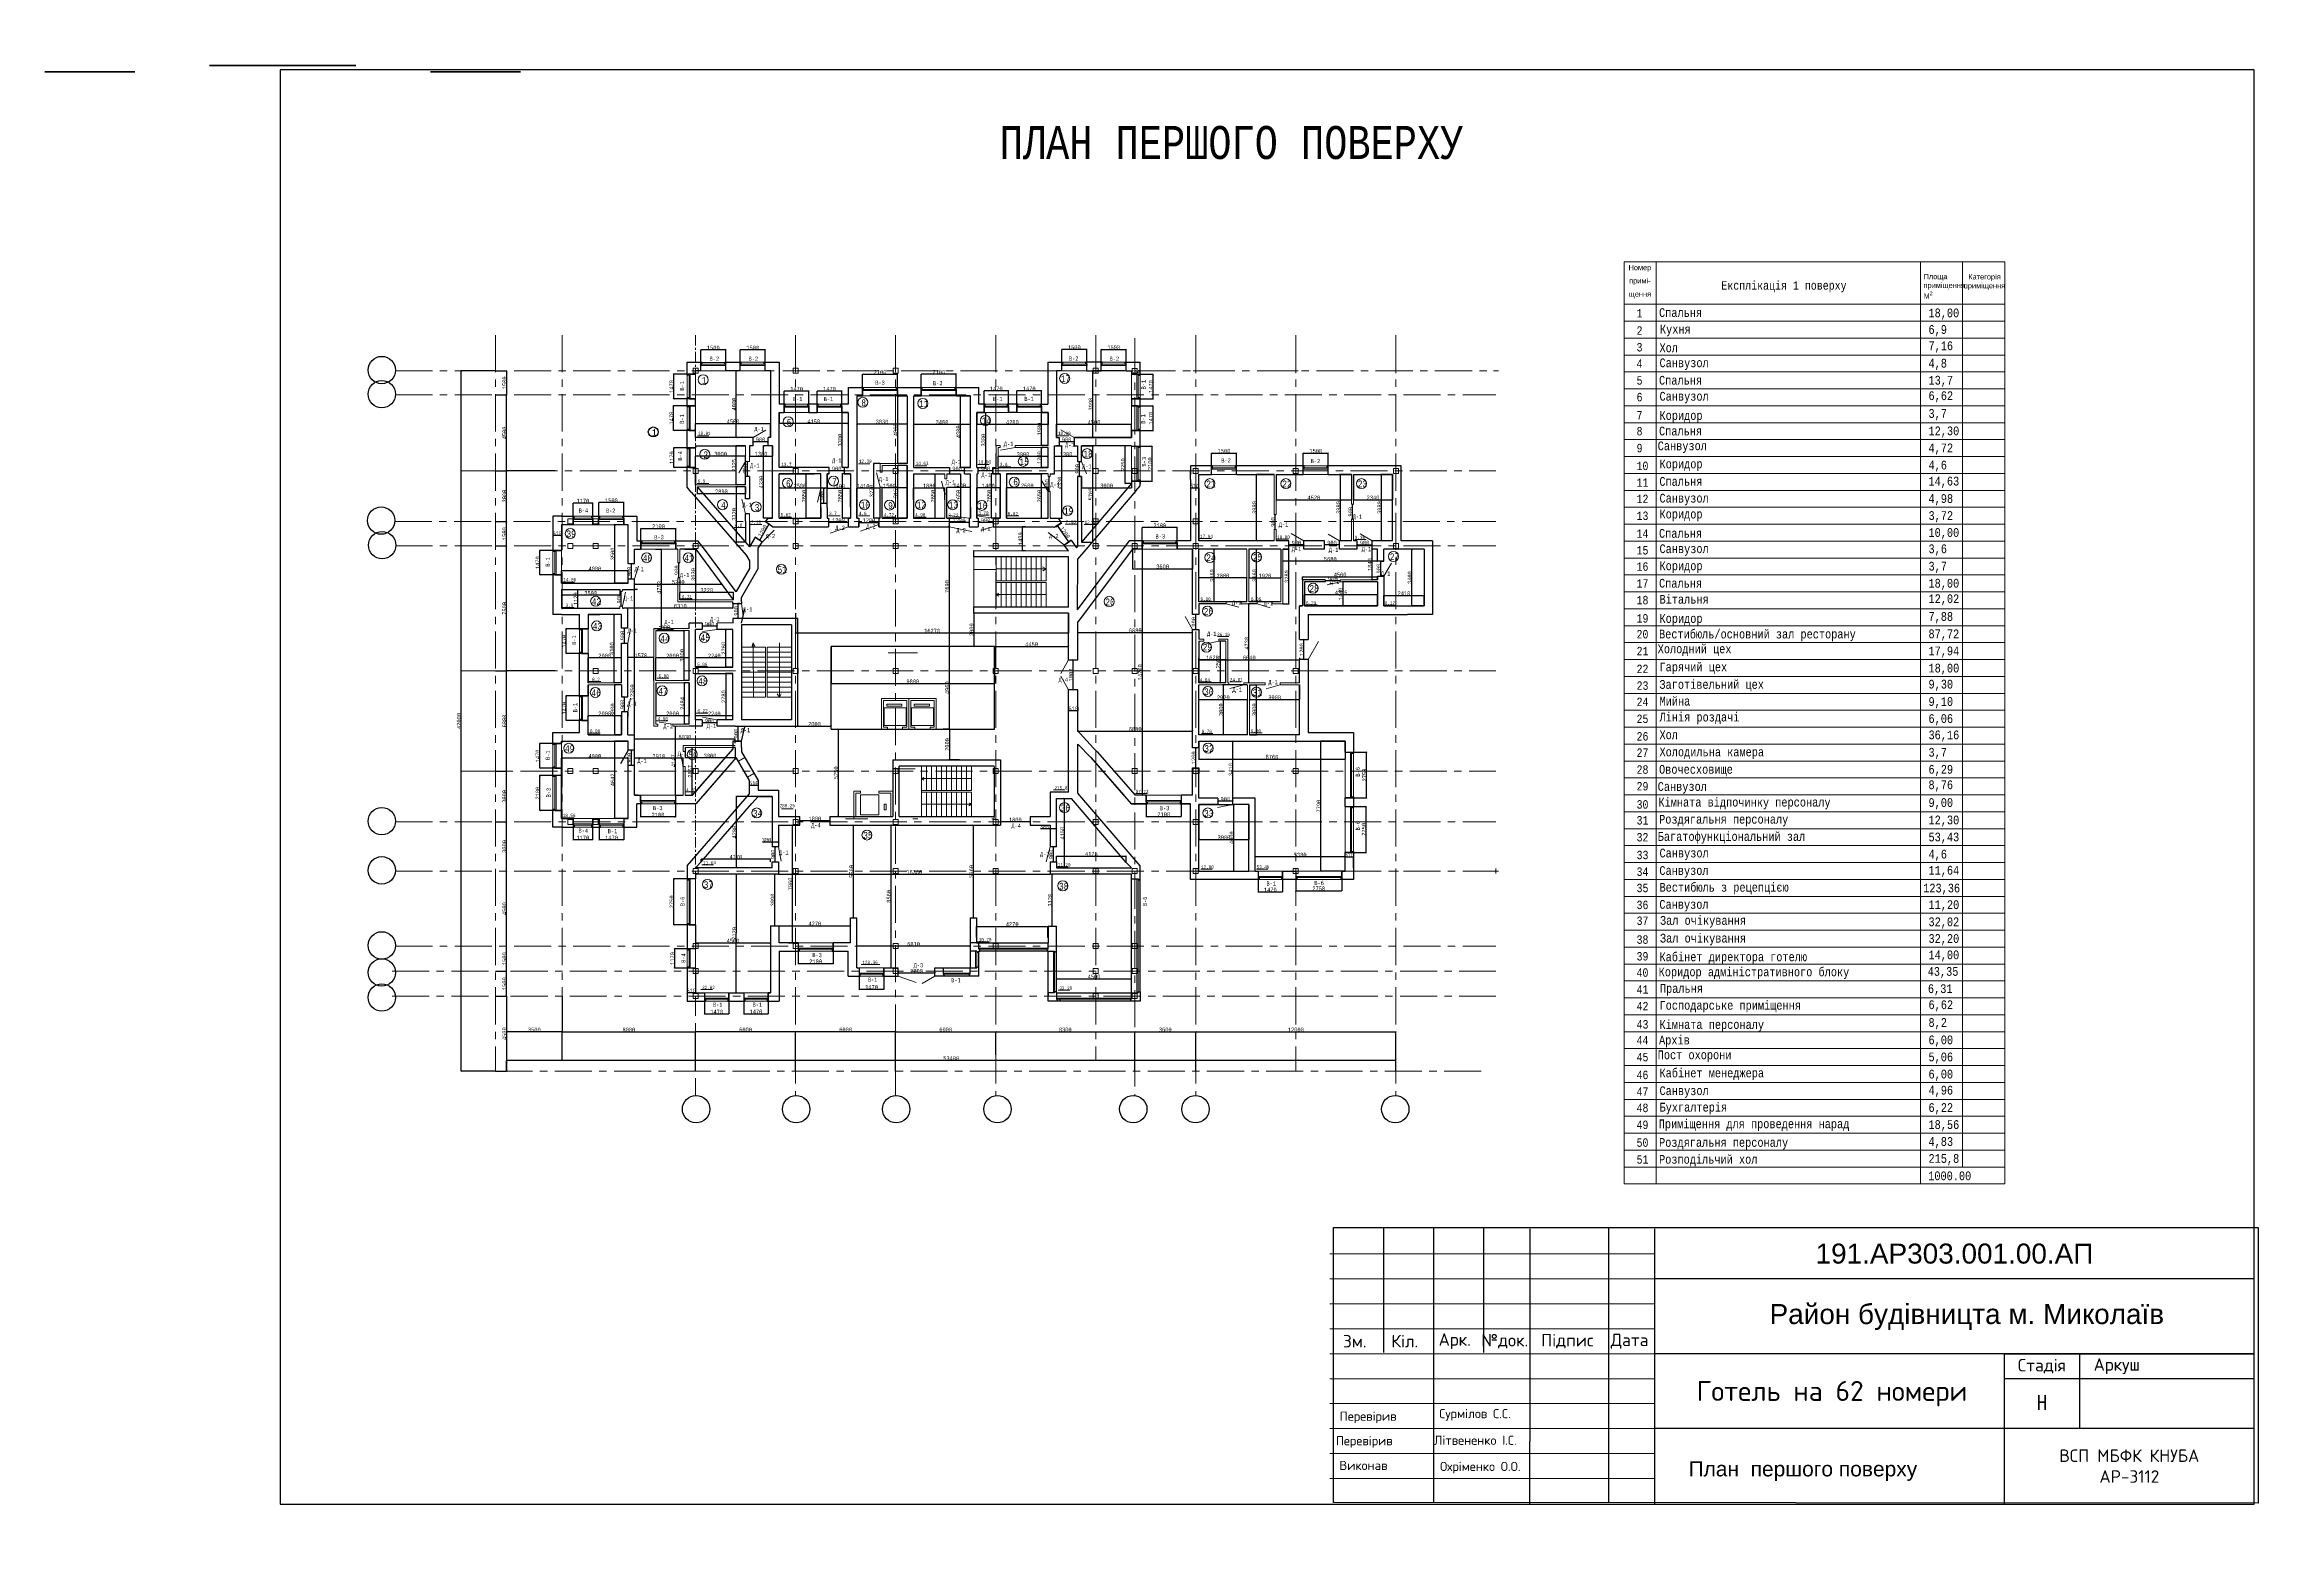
# Model space of a CAD drawing. Header units: millimetres. Extents: x -689206 to 4969298, y -1019800 to 703299.
# Drawn here: x 21409 to 155426, y -269649 to -180617 of the extents above; entities that cross this region are included whole.
import ezdxf

# ---------------------------------------------------------------- set-up
doc = ezdxf.new("R2010")
doc.units = ezdxf.units.MM
doc.linetypes.add('JIS_02_4.0', pattern=[5.5, 4, -1.5])
doc.linetypes.add('осеваяX2', pattern=[101.6, 63.5, -12.7, 12.7, -12.7])
doc.layers.add('внешняярамка', color=7, linetype='Continuous', lineweight=5, plot=False)
for name, color, linetype, lineweight in [('Відомість заповнення дверних та віконних прорізів', 7, 'Continuous', 5), ('несущие', 7, 'Continuous', 30), ('ОКНА', 250, 'Continuous', 20), ('ПЕРЕГОРОДКИ', 252, 'Continuous', 9), ('РАЗМЕРЫ', 7, 'Continuous', 9), ('сваи', 7, 'JIS_02_4.0', 30), ('Слой1', 7, 'Continuous', 30), ('стены', 7, 'Continuous', 20), ('Таблиця Експлікації приміщень', 7, 'Continuous', 5), ('Штамп', 7, 'Continuous', 5)]:
    doc.layers.add(name, color=color, linetype=linetype, lineweight=lineweight)
doc.layers.add('сетка', color=104, linetype='Continuous')
doc.layers.add('четотам', color=7, linetype='Continuous')
doc.styles.get("Standard").update_dxf_attribs({"font": 'arial.ttf'})
doc.styles.add('Аннотативный', font='isocteur.ttf', dxfattribs={"width": 0.7, "height": 250})
doc.dimstyles.new('Аннотативный', dxfattribs={"dimscale": 0, "dimtxt": 250, "dimasz": 100, "dimexe": 1.25, "dimexo": 0.625, "dimtad": 1, "dimdec": 0, "dimtxsty": 'Аннотативный', "dimblk": 'ARCHTICK', "dimcen": 2.5, "dimadec": 0, "dimazin": 0, "dimtfac": 1, "dimtdec": 0, "dimtmove": 0, "dimatfit": 3, "dimfxl": 1, "dimarcsym": 0})

# ---------------------------------------------------------------- blocks, each defined once
blk = doc.blocks.new('_ArchTick')
at = {"color": 0, "linetype": 'ByBlock', "const_width": 0.15}
blk.add_lwpolyline([(-0.5, -0.5), (0.5, 0.5)], dxfattribs=at)
blk = doc.blocks.new('*D2219')
at = {"layer": 'Defpoints', "color": 0, "lineweight": 15, "transparency": 16777216}
for p in [(69238, -202682), (69603, -202682), (69603, -205982)]:
    blk.add_point(p, dxfattribs=at)
at = {"layer": 'стены', "color": 0, "lineweight": -2, "transparency": 16777216}
for p, q in [((69602, -202682), (69237, -202682)), ((69238, -205982), (69238, -202682)), ((69602, -205982), (69237, -205982))]:
    blk.add_line(p, q, dxfattribs=at)
at = {"layer": 'стены', "color": 0, "lineweight": -2, "transparency": 16777216, "xscale": 100, "yscale": 100, "zscale": 100}
for p, rotation in [((69238, -202682), 90), ((69238, -205982), 270)]:
    blk.add_blockref('_ArchTick', p, dxfattribs=dict(at, rotation=rotation))
at = {"layer": 'стены', "color": 0, "lineweight": 5, "transparency": 16777216, "insert": (69113, -204332), "char_height": 250, "attachment_point": 5, "rotation": 90, "style": 'Аннотативный'}
blk.add_mtext('3300', dxfattribs=at)
blk = doc.blocks.new('*D2220')
at = {"layer": 'Defpoints', "color": 0, "lineweight": 15, "transparency": 16777216}
for p in [(65453, -202682), (65453, -203342), (69603, -202682)]:
    blk.add_point(p, dxfattribs=at)
at = {"layer": 'стены', "color": 0, "lineweight": -2, "transparency": 16777216}
for p, q in [((65453, -202683), (65453, -203343)), ((69603, -203342), (65453, -203342)), ((69603, -202683), (69603, -203343))]:
    blk.add_line(p, q, dxfattribs=at)
at = {"layer": 'стены', "color": 0, "lineweight": -2, "transparency": 16777216, "xscale": 100, "yscale": 100, "zscale": 100, "rotation": 180}
blk.add_blockref('_ArchTick', (65453, -203342), dxfattribs=at)
at = {"layer": 'стены', "color": 0, "lineweight": -2, "transparency": 16777216, "xscale": 100, "yscale": 100, "zscale": 100}
blk.add_blockref('_ArchTick', (69603, -203342), dxfattribs=at)
at = {"layer": 'стены', "color": 0, "lineweight": 5, "transparency": 16777216, "insert": (67528, -203216), "char_height": 250, "attachment_point": 5, "style": 'Аннотативный'}
blk.add_mtext('4150', dxfattribs=at)
blk = doc.blocks.new('*D2221')
at = {"layer": 'Defpoints', "color": 0, "lineweight": 15, "transparency": 16777216}
for p in [(70113, -203359), (73143, -203359), (73143, -203359)]:
    blk.add_point(p, dxfattribs=at)
at = {"layer": 'стены', "color": 0, "lineweight": -2, "transparency": 16777216}
for p, q in [((70113, -203358), (70113, -203357)), ((70113, -203359), (73143, -203359)), ((73143, -203358), (73143, -203357))]:
    blk.add_line(p, q, dxfattribs=at)
at = {"layer": 'стены', "color": 0, "lineweight": -2, "transparency": 16777216, "xscale": 100, "yscale": 100, "zscale": 100, "rotation": 180}
blk.add_blockref('_ArchTick', (70113, -203359), dxfattribs=at)
at = {"layer": 'стены', "color": 0, "lineweight": -2, "transparency": 16777216, "xscale": 100, "yscale": 100, "zscale": 100}
blk.add_blockref('_ArchTick', (73143, -203359), dxfattribs=at)
at = {"layer": 'стены', "color": 0, "lineweight": 5, "transparency": 16777216, "insert": (71628, -203233), "char_height": 250, "attachment_point": 5, "style": 'Аннотативный'}
blk.add_mtext('3030', dxfattribs=at)
blk = doc.blocks.new('*D2222')
at = {"layer": 'Defpoints', "color": 0, "lineweight": 15, "transparency": 16777216}
for p in [(72569, -201682), (73143, -201682), (73143, -205742)]:
    blk.add_point(p, dxfattribs=at)
at = {"layer": 'стены', "color": 0, "lineweight": -2, "transparency": 16777216}
for p, q in [((73142, -201682), (72567, -201682)), ((72569, -205742), (72569, -201682)), ((73142, -205742), (72567, -205742))]:
    blk.add_line(p, q, dxfattribs=at)
at = {"layer": 'стены', "color": 0, "lineweight": -2, "transparency": 16777216, "xscale": 100, "yscale": 100, "zscale": 100}
for p, rotation in [((72569, -201682), 90), ((72569, -205742), 270)]:
    blk.add_blockref('_ArchTick', p, dxfattribs=dict(at, rotation=rotation))
at = {"layer": 'стены', "color": 0, "lineweight": 5, "transparency": 16777216, "insert": (72443, -203712), "char_height": 250, "attachment_point": 5, "rotation": 90, "style": 'Аннотативный'}
blk.add_mtext('4060', dxfattribs=at)
blk = doc.blocks.new('*D2223')
at = {"layer": 'Defpoints', "color": 0, "lineweight": 15, "transparency": 16777216}
for p in [(68333, -207232), (68333, -208362), (69733, -208362)]:
    blk.add_point(p, dxfattribs=at)
at = {"layer": 'стены', "color": 0, "lineweight": -2, "transparency": 16777216}
for p, q in [((68333, -208361), (68333, -207231)), ((69733, -207232), (68333, -207232)), ((69733, -208361), (69733, -207231))]:
    blk.add_line(p, q, dxfattribs=at)
at = {"layer": 'стены', "color": 0, "lineweight": -2, "transparency": 16777216, "xscale": 100, "yscale": 100, "zscale": 100, "rotation": 180}
blk.add_blockref('_ArchTick', (68333, -207232), dxfattribs=at)
at = {"layer": 'стены', "color": 0, "lineweight": -2, "transparency": 16777216, "xscale": 100, "yscale": 100, "zscale": 100}
blk.add_blockref('_ArchTick', (69733, -207232), dxfattribs=at)
at = {"layer": 'стены', "color": 0, "lineweight": 5, "transparency": 16777216, "insert": (69033, -207106), "char_height": 250, "attachment_point": 5, "style": 'Аннотативный'}
blk.add_mtext('1400', dxfattribs=at)
blk = doc.blocks.new('*D2224')
at = {"layer": 'Defpoints', "color": 0, "lineweight": 15, "transparency": 16777216}
for p in [(73523, -203383), (76923, -203383), (76923, -203383)]:
    blk.add_point(p, dxfattribs=at)
at = {"layer": 'стены', "color": 0, "lineweight": -2, "transparency": 16777216}
for p, q in [((73523, -203383), (73523, -203384)), ((73523, -203383), (76923, -203383)), ((76923, -203382), (76923, -203382))]:
    blk.add_line(p, q, dxfattribs=at)
at = {"layer": 'стены', "color": 0, "lineweight": -2, "transparency": 16777216, "xscale": 100, "yscale": 100, "zscale": 100, "rotation": 180}
blk.add_blockref('_ArchTick', (73523, -203383), dxfattribs=at)
at = {"layer": 'стены', "color": 0, "lineweight": -2, "transparency": 16777216, "xscale": 100, "yscale": 100, "zscale": 100}
blk.add_blockref('_ArchTick', (76923, -203383), dxfattribs=at)
at = {"layer": 'стены', "color": 0, "lineweight": 5, "transparency": 16777216, "insert": (75223, -203257), "char_height": 250, "attachment_point": 5, "style": 'Аннотативный'}
blk.add_mtext('3400', dxfattribs=at)
blk = doc.blocks.new('*D2258')
at = {"layer": 'Defpoints', "color": 0, "lineweight": 15, "transparency": 16777216}
for p in [(76342, -201682), (76923, -201682), (76923, -205982)]:
    blk.add_point(p, dxfattribs=at)
at = {"layer": 'стены', "color": 0, "lineweight": -2, "transparency": 16777216}
for p, q in [((76922, -201682), (76341, -201682)), ((76342, -205982), (76342, -201682)), ((76922, -205982), (76341, -205982))]:
    blk.add_line(p, q, dxfattribs=at)
at = {"layer": 'стены', "color": 0, "lineweight": -2, "transparency": 16777216, "xscale": 100, "yscale": 100, "zscale": 100}
for p, rotation in [((76342, -201682), 90), ((76342, -205982), 270)]:
    blk.add_blockref('_ArchTick', p, dxfattribs=dict(at, rotation=rotation))
at = {"layer": 'стены', "color": 0, "lineweight": 5, "transparency": 16777216, "insert": (76216, -203832), "char_height": 250, "attachment_point": 5, "rotation": 90, "style": 'Аннотативный'}
blk.add_mtext('4300', dxfattribs=at)
blk = doc.blocks.new('*D2259')
at = {"layer": 'Defpoints', "color": 0, "lineweight": 15, "transparency": 16777216}
for p in [(75398, -207202), (73518, -207911), (75398, -207911)]:
    blk.add_point(p, dxfattribs=at)
at = {"layer": 'стены', "color": 0, "lineweight": -2, "transparency": 16777216}
for p, q in [((73518, -207910), (73518, -207201)), ((73518, -207202), (75398, -207202)), ((75398, -207910), (75398, -207201))]:
    blk.add_line(p, q, dxfattribs=at)
at = {"layer": 'стены', "color": 0, "lineweight": -2, "transparency": 16777216, "xscale": 100, "yscale": 100, "zscale": 100, "rotation": 180}
blk.add_blockref('_ArchTick', (73518, -207202), dxfattribs=at)
at = {"layer": 'стены', "color": 0, "lineweight": -2, "transparency": 16777216, "xscale": 100, "yscale": 100, "zscale": 100}
blk.add_blockref('_ArchTick', (75398, -207202), dxfattribs=at)
at = {"layer": 'стены', "color": 0, "lineweight": 5, "transparency": 16777216, "insert": (74458, -207076), "char_height": 250, "attachment_point": 5, "style": 'Аннотативный'}
blk.add_mtext('1880', dxfattribs=at)
blk = doc.blocks.new('*D2260')
at = {"layer": 'Defpoints', "color": 0, "lineweight": 15, "transparency": 16777216}
for p in [(82093, -236631), (86593, -236631), (86593, -236632)]:
    blk.add_point(p, dxfattribs=at)
at = {"layer": 'стены', "color": 0, "lineweight": -2, "transparency": 16777216}
for p, q in [((82093, -236630), (82093, -236630)), ((82093, -236631), (86593, -236631)), ((86593, -236631), (86593, -236630))]:
    blk.add_line(p, q, dxfattribs=at)
at = {"layer": 'стены', "color": 0, "lineweight": -2, "transparency": 16777216, "xscale": 100, "yscale": 100, "zscale": 100, "rotation": 180}
blk.add_blockref('_ArchTick', (82093, -236631), dxfattribs=at)
at = {"layer": 'стены', "color": 0, "lineweight": -2, "transparency": 16777216, "xscale": 100, "yscale": 100, "zscale": 100}
blk.add_blockref('_ArchTick', (86593, -236631), dxfattribs=at)
at = {"layer": 'стены', "color": 0, "lineweight": 5, "transparency": 16777216, "insert": (84343, -236505), "char_height": 250, "attachment_point": 5, "style": 'Аннотативный'}
blk.add_mtext('4500', dxfattribs=at)
blk = doc.blocks.new('*D2261')
at = {"layer": 'Defpoints', "color": 0, "lineweight": 15, "transparency": 16777216}
for p in [(66696, -227161), (66696, -227199), (68501, -227161)]:
    blk.add_point(p, dxfattribs=at)
at = {"layer": 'стены', "color": 0, "lineweight": -2, "transparency": 16777216}
for p, q in [((66696, -227199), (66696, -227160)), ((68501, -227161), (66696, -227161)), ((68501, -227160), (68501, -227160))]:
    blk.add_line(p, q, dxfattribs=at)
at = {"layer": 'стены', "color": 0, "lineweight": -2, "transparency": 16777216, "xscale": 100, "yscale": 100, "zscale": 100, "rotation": 180}
blk.add_blockref('_ArchTick', (66696, -227161), dxfattribs=at)
at = {"layer": 'стены', "color": 0, "lineweight": -2, "transparency": 16777216, "xscale": 100, "yscale": 100, "zscale": 100}
blk.add_blockref('_ArchTick', (68501, -227161), dxfattribs=at)
at = {"layer": 'стены', "color": 0, "lineweight": 5, "transparency": 16777216, "insert": (67598, -227035), "char_height": 250, "attachment_point": 5, "style": 'Аннотативный'}
blk.add_mtext('1800', dxfattribs=at)
blk = doc.blocks.new('*D2211')
at = {"layer": 'Defpoints', "color": 0, "lineweight": 15, "transparency": 16777216}
for p in [(65461, -234146), (69733, -233455), (69733, -234146)]:
    blk.add_point(p, dxfattribs=at)
at = {"layer": 'стены', "color": 0, "lineweight": -2, "transparency": 16777216}
for p, q in [((65461, -234145), (65461, -233454)), ((65461, -233455), (69733, -233455)), ((69733, -234145), (69733, -233454))]:
    blk.add_line(p, q, dxfattribs=at)
at = {"layer": 'стены', "color": 0, "lineweight": -2, "transparency": 16777216, "xscale": 100, "yscale": 100, "zscale": 100, "rotation": 180}
blk.add_blockref('_ArchTick', (65461, -233455), dxfattribs=at)
at = {"layer": 'стены', "color": 0, "lineweight": -2, "transparency": 16777216, "xscale": 100, "yscale": 100, "zscale": 100}
blk.add_blockref('_ArchTick', (69733, -233455), dxfattribs=at)
at = {"layer": 'стены', "color": 0, "lineweight": 5, "transparency": 16777216, "insert": (67597, -233329), "char_height": 250, "attachment_point": 5, "style": 'Аннотативный'}
blk.add_mtext('4270', dxfattribs=at)
blk = doc.blocks.new('*D2212')
at = {"layer": 'Defpoints', "color": 0, "lineweight": 15, "transparency": 16777216}
for p in [(77297, -234157), (81569, -233490), (81569, -234157)]:
    blk.add_point(p, dxfattribs=at)
at = {"layer": 'стены', "color": 0, "lineweight": -2, "transparency": 16777216}
for p, q in [((77297, -234157), (77297, -233489)), ((77297, -233490), (81569, -233490)), ((81569, -234157), (81569, -233489))]:
    blk.add_line(p, q, dxfattribs=at)
at = {"layer": 'стены', "color": 0, "lineweight": -2, "transparency": 16777216, "xscale": 100, "yscale": 100, "zscale": 100, "rotation": 180}
blk.add_blockref('_ArchTick', (77297, -233490), dxfattribs=at)
at = {"layer": 'стены', "color": 0, "lineweight": -2, "transparency": 16777216, "xscale": 100, "yscale": 100, "zscale": 100}
blk.add_blockref('_ArchTick', (81569, -233490), dxfattribs=at)
at = {"layer": 'стены', "color": 0, "lineweight": 5, "transparency": 16777216, "insert": (79433, -233364), "char_height": 250, "attachment_point": 5, "style": 'Аннотативный'}
blk.add_mtext('4270', dxfattribs=at)
blk = doc.blocks.new('*D2213')
at = {"layer": 'Defpoints', "color": 0, "lineweight": 15, "transparency": 16777216}
for p in [(60774, -229462), (60774, -229625), (64943, -229625)]:
    blk.add_point(p, dxfattribs=at)
at = {"layer": 'стены', "color": 0, "lineweight": -2, "transparency": 16777216}
for p, q in [((60774, -229625), (60774, -229461)), ((64943, -229462), (60774, -229462)), ((64943, -229625), (64943, -229461))]:
    blk.add_line(p, q, dxfattribs=at)
at = {"layer": 'стены', "color": 0, "lineweight": -2, "transparency": 16777216, "xscale": 100, "yscale": 100, "zscale": 100, "rotation": 180}
blk.add_blockref('_ArchTick', (60774, -229462), dxfattribs=at)
at = {"layer": 'стены', "color": 0, "lineweight": -2, "transparency": 16777216, "xscale": 100, "yscale": 100, "zscale": 100}
blk.add_blockref('_ArchTick', (64943, -229462), dxfattribs=at)
at = {"layer": 'стены', "color": 0, "lineweight": 5, "transparency": 16777216, "insert": (62858, -229336), "char_height": 250, "attachment_point": 5, "style": 'Аннотативный'}
blk.add_mtext('4170', dxfattribs=at)
blk = doc.blocks.new('*D2214')
at = {"layer": 'Defpoints', "color": 0, "lineweight": 15, "transparency": 16777216}
for p in [(82093, -229660), (86268, -229280), (86268, -229660)]:
    blk.add_point(p, dxfattribs=at)
at = {"layer": 'стены', "color": 0, "lineweight": -2, "transparency": 16777216}
for p, q in [((82093, -229659), (82093, -229279)), ((82093, -229280), (86268, -229280)), ((86268, -229659), (86268, -229279))]:
    blk.add_line(p, q, dxfattribs=at)
at = {"layer": 'стены', "color": 0, "lineweight": -2, "transparency": 16777216, "xscale": 100, "yscale": 100, "zscale": 100, "rotation": 180}
blk.add_blockref('_ArchTick', (82093, -229280), dxfattribs=at)
at = {"layer": 'стены', "color": 0, "lineweight": -2, "transparency": 16777216, "xscale": 100, "yscale": 100, "zscale": 100}
blk.add_blockref('_ArchTick', (86268, -229280), dxfattribs=at)
at = {"layer": 'стены', "color": 0, "lineweight": 5, "transparency": 16777216, "insert": (84180, -229154), "char_height": 250, "attachment_point": 5, "style": 'Аннотативный'}
blk.add_mtext('4175', dxfattribs=at)
blk = doc.blocks.new('*D2215')
at = {"layer": 'Defpoints', "color": 0, "lineweight": 15, "transparency": 16777216}
for p in [(96853, -212713), (101348, -212526), (101348, -212713)]:
    blk.add_point(p, dxfattribs=at)
at = {"layer": 'стены', "color": 0, "lineweight": -2, "transparency": 16777216}
for p, q in [((96853, -212713), (96853, -212525)), ((96853, -212526), (101348, -212526)), ((101348, -212713), (101348, -212525))]:
    blk.add_line(p, q, dxfattribs=at)
at = {"layer": 'стены', "color": 0, "lineweight": -2, "transparency": 16777216, "xscale": 100, "yscale": 100, "zscale": 100, "rotation": 180}
blk.add_blockref('_ArchTick', (96853, -212526), dxfattribs=at)
at = {"layer": 'стены', "color": 0, "lineweight": -2, "transparency": 16777216, "xscale": 100, "yscale": 100, "zscale": 100}
blk.add_blockref('_ArchTick', (101348, -212526), dxfattribs=at)
at = {"layer": 'стены', "color": 0, "lineweight": 5, "transparency": 16777216, "insert": (99100, -212401), "char_height": 250, "attachment_point": 5, "style": 'Аннотативный'}
blk.add_mtext('4500', dxfattribs=at)
blk = doc.blocks.new('*D2216')
at = {"layer": 'Defpoints', "color": 0, "lineweight": 15, "transparency": 16777216}
for p in [(101538, -211593), (101538, -211593), (101538, -212493)]:
    blk.add_point(p, dxfattribs=at)
at = {"layer": 'стены', "color": 0, "lineweight": -2, "transparency": 16777216}
for p, q in [((101538, -211593), (101539, -211593)), ((101538, -212493), (101538, -211593)), ((101538, -212493), (101539, -212493))]:
    blk.add_line(p, q, dxfattribs=at)
at = {"layer": 'стены', "color": 0, "lineweight": -2, "transparency": 16777216, "xscale": 100, "yscale": 100, "zscale": 100}
for p, rotation in [((101538, -211593), 90), ((101538, -212493), 270)]:
    blk.add_blockref('_ArchTick', p, dxfattribs=dict(at, rotation=rotation))
at = {"layer": 'стены', "color": 0, "lineweight": 5, "transparency": 16777216, "insert": (101412, -212043), "char_height": 250, "attachment_point": 5, "rotation": 90, "style": 'Аннотативный'}
blk.add_mtext('900', dxfattribs=at)
blk = doc.blocks.new('*D2217')
at = {"layer": 'Defpoints', "color": 0, "lineweight": 15, "transparency": 16777216}
for p in [(90632, -212595), (90632, -214035), (93512, -214035)]:
    blk.add_point(p, dxfattribs=at)
at = {"layer": 'стены', "color": 0, "lineweight": -2, "transparency": 16777216}
for p, q in [((90632, -214034), (90632, -212594)), ((93512, -212595), (90632, -212595)), ((93512, -214034), (93512, -212594))]:
    blk.add_line(p, q, dxfattribs=at)
at = {"layer": 'стены', "color": 0, "lineweight": -2, "transparency": 16777216, "xscale": 100, "yscale": 100, "zscale": 100, "rotation": 180}
blk.add_blockref('_ArchTick', (90632, -212595), dxfattribs=at)
at = {"layer": 'стены', "color": 0, "lineweight": -2, "transparency": 16777216, "xscale": 100, "yscale": 100, "zscale": 100}
blk.add_blockref('_ArchTick', (93512, -212595), dxfattribs=at)
at = {"layer": 'стены', "color": 0, "lineweight": 5, "transparency": 16777216, "insert": (92072, -212469), "char_height": 250, "attachment_point": 5, "style": 'Аннотативный'}
blk.add_mtext('2880', dxfattribs=at)
blk = doc.blocks.new('*D2218')
at = {"layer": 'Defpoints', "color": 0, "lineweight": 15, "transparency": 16777216}
for p in [(101348, -212833), (99263, -214272), (101348, -214272)]:
    blk.add_point(p, dxfattribs=at)
at = {"layer": 'стены', "color": 0, "lineweight": -2, "transparency": 16777216}
for p, q in [((101347, -212833), (99262, -212833)), ((99263, -212833), (99263, -214272)), ((101347, -214272), (99262, -214272))]:
    blk.add_line(p, q, dxfattribs=at)
at = {"layer": 'стены', "color": 0, "lineweight": -2, "transparency": 16777216, "xscale": 100, "yscale": 100, "zscale": 100}
for p, rotation in [((99263, -212833), 90), ((99263, -214272), 270)]:
    blk.add_blockref('_ArchTick', p, dxfattribs=dict(at, rotation=rotation))
at = {"layer": 'стены', "color": 0, "lineweight": 5, "transparency": 16777216, "insert": (99138, -213553), "char_height": 250, "attachment_point": 5, "rotation": 90, "style": 'Аннотативный'}
blk.add_mtext('1440', dxfattribs=at)
blk = doc.blocks.new('*D2236')
at = {"layer": 'Defpoints', "color": 0, "lineweight": 15, "transparency": 16777216}
for p in [(96973, -213602), (96973, -214272), (101348, -214272)]:
    blk.add_point(p, dxfattribs=at)
at = {"layer": 'стены', "color": 0, "lineweight": -2, "transparency": 16777216}
for p, q in [((96973, -214271), (96973, -213601)), ((101348, -213602), (96973, -213602)), ((101348, -214271), (101348, -213601))]:
    blk.add_line(p, q, dxfattribs=at)
at = {"layer": 'стены', "color": 0, "lineweight": -2, "transparency": 16777216, "xscale": 100, "yscale": 100, "zscale": 100, "rotation": 180}
blk.add_blockref('_ArchTick', (96973, -213602), dxfattribs=at)
at = {"layer": 'стены', "color": 0, "lineweight": -2, "transparency": 16777216, "xscale": 100, "yscale": 100, "zscale": 100}
blk.add_blockref('_ArchTick', (101348, -213602), dxfattribs=at)
at = {"layer": 'стены', "color": 0, "lineweight": 5, "transparency": 16777216, "insert": (99160, -213476), "char_height": 250, "attachment_point": 5, "style": 'Аннотативный'}
blk.add_mtext('4375', dxfattribs=at)
blk = doc.blocks.new('*D2237')
at = {"layer": 'Defpoints', "color": 0, "lineweight": 15, "transparency": 16777216}
for p in [(93510, -219002), (92092, -222002), (93553, -222002)]:
    blk.add_point(p, dxfattribs=at)
at = {"layer": 'стены', "color": 0, "lineweight": -2, "transparency": 16777216}
for p, q in [((93509, -219002), (92091, -219002)), ((92092, -219002), (92092, -222002)), ((93552, -222002), (92091, -222002))]:
    blk.add_line(p, q, dxfattribs=at)
at = {"layer": 'стены', "color": 0, "lineweight": -2, "transparency": 16777216, "xscale": 100, "yscale": 100, "zscale": 100}
for p, rotation in [((92092, -219002), 90), ((92092, -222002), 270)]:
    blk.add_blockref('_ArchTick', p, dxfattribs=dict(at, rotation=rotation))
at = {"layer": 'стены', "color": 0, "lineweight": 5, "transparency": 16777216, "insert": (91967, -220502), "char_height": 250, "attachment_point": 5, "rotation": 90, "style": 'Аннотативный'}
blk.add_mtext('3000', dxfattribs=at)
blk = doc.blocks.new('*D2238')
at = {"layer": 'Defpoints', "color": 0, "lineweight": 15, "transparency": 16777216}
for p in [(90632, -219897), (90632, -222002), (93553, -222002)]:
    blk.add_point(p, dxfattribs=at)
at = {"layer": 'стены', "color": 0, "lineweight": -2, "transparency": 16777216}
for p, q in [((90632, -222001), (90632, -219896)), ((93553, -219897), (90632, -219897)), ((93553, -222001), (93553, -219896))]:
    blk.add_line(p, q, dxfattribs=at)
at = {"layer": 'стены', "color": 0, "lineweight": -2, "transparency": 16777216, "xscale": 100, "yscale": 100, "zscale": 100, "rotation": 180}
blk.add_blockref('_ArchTick', (90632, -219897), dxfattribs=at)
at = {"layer": 'стены', "color": 0, "lineweight": -2, "transparency": 16777216, "xscale": 100, "yscale": 100, "zscale": 100}
blk.add_blockref('_ArchTick', (93553, -219897), dxfattribs=at)
at = {"layer": 'стены', "color": 0, "lineweight": 5, "transparency": 16777216, "insert": (92092, -219772), "char_height": 250, "attachment_point": 5, "style": 'Аннотативный'}
blk.add_mtext('2920', dxfattribs=at)
blk = doc.blocks.new('*D2239')
at = {"layer": 'Defpoints', "color": 0, "lineweight": 15, "transparency": 16777216}
for p in [(93673, -219002), (96673, -219002), (96673, -219884)]:
    blk.add_point(p, dxfattribs=at)
at = {"layer": 'стены', "color": 0, "lineweight": -2, "transparency": 16777216}
for p, q in [((93673, -219003), (93673, -219885)), ((96673, -219003), (96673, -219885)), ((93673, -219884), (96673, -219884))]:
    blk.add_line(p, q, dxfattribs=at)
at = {"layer": 'стены', "color": 0, "lineweight": -2, "transparency": 16777216, "xscale": 100, "yscale": 100, "zscale": 100, "rotation": 180}
blk.add_blockref('_ArchTick', (93673, -219884), dxfattribs=at)
at = {"layer": 'стены', "color": 0, "lineweight": -2, "transparency": 16777216, "xscale": 100, "yscale": 100, "zscale": 100}
blk.add_blockref('_ArchTick', (96673, -219884), dxfattribs=at)
at = {"layer": 'стены', "color": 0, "lineweight": 5, "transparency": 16777216, "insert": (95173, -219758), "char_height": 250, "attachment_point": 5, "style": 'Аннотативный'}
blk.add_mtext('3000', dxfattribs=at)
blk = doc.blocks.new('*D2240')
at = {"layer": 'Defpoints', "color": 0, "lineweight": 15, "transparency": 16777216}
for p in [(96928, -216292), (96928, -216292), (96928, -217492)]:
    blk.add_point(p, dxfattribs=at)
at = {"layer": 'стены', "color": 0, "lineweight": -2, "transparency": 16777216}
for p, q in [((96928, -217492), (96928, -216292)), ((96929, -216292), (96929, -216292)), ((96929, -217492), (96929, -217492))]:
    blk.add_line(p, q, dxfattribs=at)
at = {"layer": 'стены', "color": 0, "lineweight": -2, "transparency": 16777216, "xscale": 100, "yscale": 100, "zscale": 100}
for p, rotation in [((96928, -216292), 90), ((96928, -217492), 270)]:
    blk.add_blockref('_ArchTick', p, dxfattribs=dict(at, rotation=rotation))
at = {"layer": 'стены', "color": 0, "lineweight": 5, "transparency": 16777216, "insert": (96802, -216892), "char_height": 250, "attachment_point": 5, "rotation": 90, "style": 'Аннотативный'}
blk.add_mtext('1200', dxfattribs=at)
blk = doc.blocks.new('*D2241')
at = {"layer": 'Defpoints', "color": 0, "lineweight": 15, "transparency": 16777216}
for p in [(101728, -214272), (104134, -213642), (104134, -214272)]:
    blk.add_point(p, dxfattribs=at)
at = {"layer": 'стены', "color": 0, "lineweight": -2, "transparency": 16777216}
for p, q in [((101728, -214271), (101728, -213641)), ((101728, -213642), (104134, -213642)), ((104134, -214271), (104134, -213641))]:
    blk.add_line(p, q, dxfattribs=at)
at = {"layer": 'стены', "color": 0, "lineweight": -2, "transparency": 16777216, "xscale": 100, "yscale": 100, "zscale": 100, "rotation": 180}
blk.add_blockref('_ArchTick', (101728, -213642), dxfattribs=at)
at = {"layer": 'стены', "color": 0, "lineweight": -2, "transparency": 16777216, "xscale": 100, "yscale": 100, "zscale": 100}
blk.add_blockref('_ArchTick', (104134, -213642), dxfattribs=at)
at = {"layer": 'стены', "color": 0, "lineweight": 5, "transparency": 16777216, "insert": (102931, -213517), "char_height": 250, "attachment_point": 5, "style": 'Аннотативный'}
blk.add_mtext('2410', dxfattribs=at)
blk = doc.blocks.new('*D2242')
at = {"layer": 'Defpoints', "color": 0, "lineweight": 15, "transparency": 16777216}
for p in [(93632, -214155), (93632, -214155), (93649, -218882)]:
    blk.add_point(p, dxfattribs=at)
at = {"layer": 'стены', "color": 0, "lineweight": -2, "transparency": 16777216}
for p, q in [((93632, -218882), (93632, -214155)), ((93633, -214155), (93633, -214155)), ((93648, -218882), (93631, -218882))]:
    blk.add_line(p, q, dxfattribs=at)
at = {"layer": 'стены', "color": 0, "lineweight": -2, "transparency": 16777216, "xscale": 100, "yscale": 100, "zscale": 100}
for p, rotation in [((93632, -214155), 90), ((93632, -218882), 270)]:
    blk.add_blockref('_ArchTick', p, dxfattribs=dict(at, rotation=rotation))
at = {"layer": 'стены', "color": 0, "lineweight": 5, "transparency": 16777216, "insert": (93506, -216518), "char_height": 250, "attachment_point": 5, "rotation": 90, "style": 'Аннотативный'}
blk.add_mtext('4730', dxfattribs=at)
blk = doc.blocks.new('*D2243')
at = {"layer": 'Defpoints', "color": 0, "lineweight": 15, "transparency": 16777216}
for p in [(90632, -217382), (96673, -217382), (96673, -217506)]:
    blk.add_point(p, dxfattribs=at)
at = {"layer": 'стены', "color": 0, "lineweight": -2, "transparency": 16777216}
for p, q in [((90632, -217383), (90632, -217507)), ((90632, -217506), (96673, -217506)), ((96673, -217383), (96673, -217507))]:
    blk.add_line(p, q, dxfattribs=at)
at = {"layer": 'стены', "color": 0, "lineweight": -2, "transparency": 16777216, "xscale": 100, "yscale": 100, "zscale": 100, "rotation": 180}
blk.add_blockref('_ArchTick', (90632, -217506), dxfattribs=at)
at = {"layer": 'стены', "color": 0, "lineweight": -2, "transparency": 16777216, "xscale": 100, "yscale": 100, "zscale": 100}
blk.add_blockref('_ArchTick', (96673, -217506), dxfattribs=at)
at = {"layer": 'стены', "color": 0, "lineweight": 5, "transparency": 16777216, "insert": (93652, -217380), "char_height": 250, "attachment_point": 5, "style": 'Аннотативный'}
blk.add_mtext('6040', dxfattribs=at)
blk = doc.blocks.new('*D2244')
at = {"layer": 'Defpoints', "color": 0, "lineweight": 15, "transparency": 16777216}
for p in [(90442, -214782), (90442, -215682), (90452, -214782)]:
    blk.add_point(p, dxfattribs=at)
at = {"layer": 'стены', "color": 0, "lineweight": -2, "transparency": 16777216}
for p, q in [((90443, -214782), (90453, -214782)), ((90443, -215682), (90453, -215682)), ((90452, -215682), (90452, -214782))]:
    blk.add_line(p, q, dxfattribs=at)
at = {"layer": 'стены', "color": 0, "lineweight": -2, "transparency": 16777216, "xscale": 100, "yscale": 100, "zscale": 100}
for p, rotation in [((90452, -214782), 90), ((90452, -215682), 270)]:
    blk.add_blockref('_ArchTick', p, dxfattribs=dict(at, rotation=rotation))
at = {"layer": 'стены', "color": 0, "lineweight": 5, "transparency": 16777216, "insert": (90326, -215232), "char_height": 250, "attachment_point": 5, "rotation": 90, "style": 'Аннотативный'}
blk.add_mtext('900', dxfattribs=at)
blk = doc.blocks.new('*D2245')
at = {"layer": 'Defpoints', "color": 0, "lineweight": 15, "transparency": 16777216}
for p in [(90122, -207205), (90122, -207205), (90632, -207205)]:
    blk.add_point(p, dxfattribs=at)
at = {"layer": 'стены', "color": 0, "lineweight": -2, "transparency": 16777216}
for p, q in [((90122, -207204), (90122, -207204)), ((90632, -207205), (90122, -207205)), ((90632, -207204), (90632, -207204))]:
    blk.add_line(p, q, dxfattribs=at)
at = {"layer": 'стены', "color": 0, "lineweight": -2, "transparency": 16777216, "xscale": 100, "yscale": 100, "zscale": 100, "rotation": 180}
blk.add_blockref('_ArchTick', (90122, -207205), dxfattribs=at)
at = {"layer": 'стены', "color": 0, "lineweight": -2, "transparency": 16777216, "xscale": 100, "yscale": 100, "zscale": 100}
blk.add_blockref('_ArchTick', (90632, -207205), dxfattribs=at)
at = {"layer": 'стены', "color": 0, "lineweight": 25, "transparency": 16777216, "insert": (90377, -207079), "char_height": 250, "attachment_point": 5, "style": 'Аннотативный'}
blk.add_mtext('510', dxfattribs=at)
blk = doc.blocks.new('*D2246')
at = {"layer": 'Defpoints', "color": 0, "lineweight": 15, "transparency": 16777216}
for p in [(99395, -229459), (99905, -229323), (99905, -230000)]:
    blk.add_point(p, dxfattribs=at)
at = {"layer": 'стены', "color": 0, "lineweight": -2, "transparency": 16777216}
for p, q in [((99395, -229459), (99395, -229321)), ((99395, -229323), (99905, -229323)), ((99905, -230000), (99905, -229321))]:
    blk.add_line(p, q, dxfattribs=at)
at = {"layer": 'стены', "color": 0, "lineweight": -2, "transparency": 16777216, "xscale": 100, "yscale": 100, "zscale": 100, "rotation": 180}
blk.add_blockref('_ArchTick', (99395, -229323), dxfattribs=at)
at = {"layer": 'стены', "color": 0, "lineweight": -2, "transparency": 16777216, "xscale": 100, "yscale": 100, "zscale": 100}
blk.add_blockref('_ArchTick', (99905, -229323), dxfattribs=at)
at = {"layer": 'стены', "color": 0, "lineweight": 13, "transparency": 16777216, "insert": (99650, -229197), "char_height": 250, "attachment_point": 5, "style": 'Аннотативный'}
blk.add_mtext('510', dxfattribs=at)
blk = doc.blocks.new('*D2247')
at = {"layer": 'Defpoints', "color": 0, "lineweight": 15, "transparency": 16777216}
for p in [(82407, -198897), (82407, -200172), (83907, -200172)]:
    blk.add_point(p, dxfattribs=at)
at = {"layer": 'стены', "color": 0, "lineweight": -2, "transparency": 16777216}
for p, q in [((82407, -200171), (82407, -198896)), ((83907, -198897), (82407, -198897)), ((83907, -200171), (83907, -198896))]:
    blk.add_line(p, q, dxfattribs=at)
at = {"layer": 'стены', "color": 0, "lineweight": -2, "transparency": 16777216, "xscale": 100, "yscale": 100, "zscale": 100, "rotation": 180}
blk.add_blockref('_ArchTick', (82407, -198897), dxfattribs=at)
at = {"layer": 'стены', "color": 0, "lineweight": -2, "transparency": 16777216, "xscale": 100, "yscale": 100, "zscale": 100}
blk.add_blockref('_ArchTick', (83907, -198897), dxfattribs=at)
at = {"layer": 'стены', "color": 0, "lineweight": 5, "transparency": 16777216, "insert": (83157, -198771), "char_height": 250, "attachment_point": 5, "style": 'Аннотативный'}
blk.add_mtext('1500', dxfattribs=at)
blk = doc.blocks.new('*D2228')
at = {"layer": 'Defpoints', "color": 0, "lineweight": 15, "transparency": 16777216}
for p in [(79720, -201372), (79720, -202682), (81190, -202682)]:
    blk.add_point(p, dxfattribs=at)
at = {"layer": 'стены', "color": 0, "lineweight": -2, "transparency": 16777216}
for p, q in [((79720, -202681), (79720, -201371)), ((81190, -201372), (79720, -201372)), ((81190, -202681), (81190, -201371))]:
    blk.add_line(p, q, dxfattribs=at)
at = {"layer": 'стены', "color": 0, "lineweight": -2, "transparency": 16777216, "xscale": 100, "yscale": 100, "zscale": 100, "rotation": 180}
blk.add_blockref('_ArchTick', (79720, -201372), dxfattribs=at)
at = {"layer": 'стены', "color": 0, "lineweight": -2, "transparency": 16777216, "xscale": 100, "yscale": 100, "zscale": 100}
blk.add_blockref('_ArchTick', (81190, -201372), dxfattribs=at)
at = {"layer": 'стены', "color": 0, "lineweight": 5, "transparency": 16777216, "insert": (80455, -201246), "char_height": 250, "attachment_point": 5, "style": 'Аннотативный'}
blk.add_mtext('1470', dxfattribs=at)
blk = doc.blocks.new('*D2229')
at = {"layer": 'Defpoints', "color": 0, "lineweight": 15, "transparency": 16777216}
for p in [(77743, -201372), (77743, -202682), (79213, -202682)]:
    blk.add_point(p, dxfattribs=at)
at = {"layer": 'стены', "color": 0, "lineweight": -2, "transparency": 16777216}
for p, q in [((77743, -202681), (77743, -201371)), ((79213, -201372), (77743, -201372)), ((79213, -202681), (79213, -201371))]:
    blk.add_line(p, q, dxfattribs=at)
at = {"layer": 'стены', "color": 0, "lineweight": -2, "transparency": 16777216, "xscale": 100, "yscale": 100, "zscale": 100, "rotation": 180}
blk.add_blockref('_ArchTick', (77743, -201372), dxfattribs=at)
at = {"layer": 'стены', "color": 0, "lineweight": -2, "transparency": 16777216, "xscale": 100, "yscale": 100, "zscale": 100}
blk.add_blockref('_ArchTick', (79213, -201372), dxfattribs=at)
at = {"layer": 'стены', "color": 0, "lineweight": 5, "transparency": 16777216, "insert": (78478, -201246), "char_height": 250, "attachment_point": 5, "style": 'Аннотативный'}
blk.add_mtext('1470', dxfattribs=at)
blk = doc.blocks.new('*D2230')
at = {"layer": 'Defpoints', "color": 0, "lineweight": 15, "transparency": 16777216}
for p in [(73975, -200380), (73975, -201682), (76075, -201682)]:
    blk.add_point(p, dxfattribs=at)
at = {"layer": 'стены', "color": 0, "lineweight": -2, "transparency": 16777216}
for p, q in [((73975, -201681), (73975, -200379)), ((76075, -200380), (73975, -200380)), ((76075, -201681), (76075, -200379))]:
    blk.add_line(p, q, dxfattribs=at)
at = {"layer": 'стены', "color": 0, "lineweight": -2, "transparency": 16777216, "xscale": 100, "yscale": 100, "zscale": 100, "rotation": 180}
blk.add_blockref('_ArchTick', (73975, -200380), dxfattribs=at)
at = {"layer": 'стены', "color": 0, "lineweight": -2, "transparency": 16777216, "xscale": 100, "yscale": 100, "zscale": 100}
blk.add_blockref('_ArchTick', (76075, -200380), dxfattribs=at)
at = {"layer": 'стены', "color": 0, "lineweight": 5, "transparency": 16777216, "insert": (75025, -200254), "char_height": 250, "attachment_point": 5, "style": 'Аннотативный'}
blk.add_mtext('2100', dxfattribs=at)
blk = doc.blocks.new('*D2231')
at = {"layer": 'Defpoints', "color": 0, "lineweight": 15, "transparency": 16777216}
for p in [(72559, -200380), (70459, -201682), (72559, -201673)]:
    blk.add_point(p, dxfattribs=at)
at = {"layer": 'стены', "color": 0, "lineweight": -2, "transparency": 16777216}
for p, q in [((70459, -201681), (70459, -200379)), ((70459, -200380), (72559, -200380)), ((72559, -201672), (72559, -200379))]:
    blk.add_line(p, q, dxfattribs=at)
at = {"layer": 'стены', "color": 0, "lineweight": -2, "transparency": 16777216, "xscale": 100, "yscale": 100, "zscale": 100, "rotation": 180}
blk.add_blockref('_ArchTick', (70459, -200380), dxfattribs=at)
at = {"layer": 'стены', "color": 0, "lineweight": -2, "transparency": 16777216, "xscale": 100, "yscale": 100, "zscale": 100}
blk.add_blockref('_ArchTick', (72559, -200380), dxfattribs=at)
at = {"layer": 'стены', "color": 0, "lineweight": 5, "transparency": 16777216, "insert": (71509, -200254), "char_height": 250, "attachment_point": 5, "style": 'Аннотативный'}
blk.add_mtext('2100', dxfattribs=at)
blk = doc.blocks.new('*D2232')
at = {"layer": 'Defpoints', "color": 0, "lineweight": 15, "transparency": 16777216}
for p in [(65764, -201395), (65764, -202682), (67234, -202682)]:
    blk.add_point(p, dxfattribs=at)
at = {"layer": 'стены', "color": 0, "lineweight": -2, "transparency": 16777216}
for p, q in [((65764, -202681), (65764, -201394)), ((67234, -201395), (65764, -201395)), ((67234, -202681), (67234, -201394))]:
    blk.add_line(p, q, dxfattribs=at)
at = {"layer": 'стены', "color": 0, "lineweight": -2, "transparency": 16777216, "xscale": 100, "yscale": 100, "zscale": 100, "rotation": 180}
blk.add_blockref('_ArchTick', (65764, -201395), dxfattribs=at)
at = {"layer": 'стены', "color": 0, "lineweight": -2, "transparency": 16777216, "xscale": 100, "yscale": 100, "zscale": 100}
blk.add_blockref('_ArchTick', (67234, -201395), dxfattribs=at)
at = {"layer": 'стены', "color": 0, "lineweight": 5, "transparency": 16777216, "insert": (66499, -201269), "char_height": 250, "attachment_point": 5, "style": 'Аннотативный'}
blk.add_mtext('1470', dxfattribs=at)
blk = doc.blocks.new('*D2233')
at = {"layer": 'Defpoints', "color": 0, "lineweight": 15, "transparency": 16777216}
for p in [(63119, -198922), (63119, -200172), (64619, -200172)]:
    blk.add_point(p, dxfattribs=at)
at = {"layer": 'стены', "color": 0, "lineweight": -2, "transparency": 16777216}
for p, q in [((63119, -200171), (63119, -198920)), ((64619, -198922), (63119, -198922)), ((64619, -200171), (64619, -198920))]:
    blk.add_line(p, q, dxfattribs=at)
at = {"layer": 'стены', "color": 0, "lineweight": -2, "transparency": 16777216, "xscale": 100, "yscale": 100, "zscale": 100, "rotation": 180}
blk.add_blockref('_ArchTick', (63119, -198922), dxfattribs=at)
at = {"layer": 'стены', "color": 0, "lineweight": -2, "transparency": 16777216, "xscale": 100, "yscale": 100, "zscale": 100}
blk.add_blockref('_ArchTick', (64619, -198922), dxfattribs=at)
at = {"layer": 'стены', "color": 0, "lineweight": 5, "transparency": 16777216, "insert": (63869, -198796), "char_height": 250, "attachment_point": 5, "style": 'Аннотативный'}
blk.add_mtext('1500', dxfattribs=at)
blk = doc.blocks.new('*D2234')
at = {"layer": 'Defpoints', "color": 0, "lineweight": 15, "transparency": 16777216}
for p in [(60757, -198922), (60757, -200172), (62257, -200172)]:
    blk.add_point(p, dxfattribs=at)
at = {"layer": 'стены', "color": 0, "lineweight": -2, "transparency": 16777216}
for p, q in [((60757, -200171), (60757, -198920)), ((62257, -198922), (60757, -198922)), ((62257, -200171), (62257, -198920))]:
    blk.add_line(p, q, dxfattribs=at)
at = {"layer": 'стены', "color": 0, "lineweight": -2, "transparency": 16777216, "xscale": 100, "yscale": 100, "zscale": 100, "rotation": 180}
blk.add_blockref('_ArchTick', (60757, -198922), dxfattribs=at)
at = {"layer": 'стены', "color": 0, "lineweight": -2, "transparency": 16777216, "xscale": 100, "yscale": 100, "zscale": 100}
blk.add_blockref('_ArchTick', (62257, -198922), dxfattribs=at)
at = {"layer": 'стены', "color": 0, "lineweight": 5, "transparency": 16777216, "insert": (61507, -198796), "char_height": 250, "attachment_point": 5, "style": 'Аннотативный'}
blk.add_mtext('1500', dxfattribs=at)
blk = doc.blocks.new('*D2235')
at = {"layer": 'Defpoints', "color": 0, "lineweight": 15, "transparency": 16777216}
for p in [(83372, -215876), (90252, -215876), (90252, -215876)]:
    blk.add_point(p, dxfattribs=at)
at = {"layer": 'стены', "color": 0, "lineweight": -2, "transparency": 16777216}
for p, q in [((83372, -215875), (83372, -215875)), ((83372, -215876), (90252, -215876)), ((90252, -215875), (90252, -215875))]:
    blk.add_line(p, q, dxfattribs=at)
at = {"layer": 'стены', "color": 0, "lineweight": -2, "transparency": 16777216, "xscale": 100, "yscale": 100, "zscale": 100, "rotation": 180}
blk.add_blockref('_ArchTick', (83372, -215876), dxfattribs=at)
at = {"layer": 'стены', "color": 0, "lineweight": -2, "transparency": 16777216, "xscale": 100, "yscale": 100, "zscale": 100}
blk.add_blockref('_ArchTick', (90252, -215876), dxfattribs=at)
at = {"layer": 'стены', "color": 0, "lineweight": 5, "transparency": 16777216, "insert": (86812, -215750), "char_height": 250, "attachment_point": 5, "style": 'Аннотативный'}
blk.add_mtext('6880', dxfattribs=at)
blk = doc.blocks.new('*D2225')
at = {"layer": 'Defpoints', "color": 0, "lineweight": 15, "transparency": 16777216}
for p in [(52403, -212174), (52403, -212904), (56403, -212904)]:
    blk.add_point(p, dxfattribs=at)
at = {"layer": 'стены', "color": 0, "lineweight": -2, "transparency": 16777216}
for p, q in [((52403, -212903), (52403, -212173)), ((56403, -212174), (52403, -212174)), ((56403, -212903), (56403, -212173))]:
    blk.add_line(p, q, dxfattribs=at)
at = {"layer": 'стены', "color": 0, "lineweight": -2, "transparency": 16777216, "xscale": 100, "yscale": 100, "zscale": 100, "rotation": 180}
blk.add_blockref('_ArchTick', (52403, -212174), dxfattribs=at)
at = {"layer": 'стены', "color": 0, "lineweight": -2, "transparency": 16777216, "xscale": 100, "yscale": 100, "zscale": 100}
blk.add_blockref('_ArchTick', (56403, -212174), dxfattribs=at)
at = {"layer": 'стены', "color": 0, "lineweight": 5, "transparency": 16777216, "insert": (54403, -212048), "char_height": 250, "attachment_point": 5, "style": 'Аннотативный'}
blk.add_mtext('4000', dxfattribs=at)
blk = doc.blocks.new('*D2226')
at = {"layer": 'Defpoints', "color": 0, "lineweight": 15, "transparency": 16777216}
for p in [(55605, -209404), (56403, -209404), (56403, -212904)]:
    blk.add_point(p, dxfattribs=at)
at = {"layer": 'стены', "color": 0, "lineweight": -2, "transparency": 16777216}
for p, q in [((56403, -209404), (55603, -209404)), ((55605, -212904), (55605, -209404)), ((56403, -212904), (55603, -212904))]:
    blk.add_line(p, q, dxfattribs=at)
at = {"layer": 'стены', "color": 0, "lineweight": -2, "transparency": 16777216, "xscale": 100, "yscale": 100, "zscale": 100}
for p, rotation in [((55605, -209404), 90), ((55605, -212904), 270)]:
    blk.add_blockref('_ArchTick', p, dxfattribs=dict(at, rotation=rotation))
at = {"layer": 'стены', "color": 0, "lineweight": 5, "transparency": 16777216, "insert": (55479, -211154), "char_height": 250, "attachment_point": 5, "rotation": 90, "style": 'Аннотативный'}
blk.add_mtext('3500', dxfattribs=at)
blk = doc.blocks.new('*D2227')
at = {"layer": 'Defpoints', "color": 0, "lineweight": 15, "transparency": 16777216}
for p in [(86269, -198897), (84769, -199784), (86269, -199784)]:
    blk.add_point(p, dxfattribs=at)
at = {"layer": 'стены', "color": 0, "lineweight": -2, "transparency": 16777216}
for p, q in [((84769, -199783), (84769, -198896)), ((84769, -198897), (86269, -198897)), ((86269, -199783), (86269, -198896))]:
    blk.add_line(p, q, dxfattribs=at)
at = {"layer": 'стены', "color": 0, "lineweight": -2, "transparency": 16777216, "xscale": 100, "yscale": 100, "zscale": 100, "rotation": 180}
blk.add_blockref('_ArchTick', (84769, -198897), dxfattribs=at)
at = {"layer": 'стены', "color": 0, "lineweight": -2, "transparency": 16777216, "xscale": 100, "yscale": 100, "zscale": 100}
blk.add_blockref('_ArchTick', (86269, -198897), dxfattribs=at)
at = {"layer": 'стены', "color": 0, "lineweight": 5, "transparency": 16777216, "insert": (85519, -198771), "char_height": 250, "attachment_point": 5, "style": 'Аннотативный'}
blk.add_mtext('1500', dxfattribs=at)
blk = doc.blocks.new('*D2248')
at = {"layer": 'Defpoints', "color": 0, "lineweight": 15, "transparency": 16777216}
for p in [(55603, -219004), (55993, -219004), (55993, -222004)]:
    blk.add_point(p, dxfattribs=at)
at = {"layer": 'стены', "color": 0, "lineweight": -2, "transparency": 16777216}
for p, q in [((55992, -219004), (55602, -219004)), ((55603, -222004), (55603, -219004)), ((55992, -222004), (55602, -222004))]:
    blk.add_line(p, q, dxfattribs=at)
at = {"layer": 'стены', "color": 0, "lineweight": -2, "transparency": 16777216, "xscale": 100, "yscale": 100, "zscale": 100}
for p, rotation in [((55603, -219004), 90), ((55603, -222004), 270)]:
    blk.add_blockref('_ArchTick', p, dxfattribs=dict(at, rotation=rotation))
at = {"layer": 'стены', "color": 0, "lineweight": 5, "transparency": 16777216, "insert": (55478, -220504), "char_height": 250, "attachment_point": 5, "rotation": 90, "style": 'Аннотативный'}
blk.add_mtext('3000', dxfattribs=at)
blk = doc.blocks.new('*D2249')
at = {"layer": 'Defpoints', "color": 0, "lineweight": 15, "transparency": 16777216}
for p in [(56593, -211757), (56593, -211757), (56593, -212657)]:
    blk.add_point(p, dxfattribs=at)
at = {"layer": 'стены', "color": 0, "lineweight": -2, "transparency": 16777216}
for p, q in [((56593, -212657), (56593, -211757)), ((56594, -211757), (56595, -211757)), ((56594, -212657), (56595, -212657))]:
    blk.add_line(p, q, dxfattribs=at)
at = {"layer": 'стены', "color": 0, "lineweight": -2, "transparency": 16777216, "xscale": 100, "yscale": 100, "zscale": 100}
for p, rotation in [((56593, -211757), 90), ((56593, -212657), 270)]:
    blk.add_blockref('_ArchTick', p, dxfattribs=dict(at, rotation=rotation))
at = {"layer": 'стены', "color": 0, "lineweight": 5, "transparency": 16777216, "insert": (56468, -212207), "char_height": 250, "attachment_point": 5, "rotation": 90, "style": 'Аннотативный'}
blk.add_mtext('900', dxfattribs=at)
blk = doc.blocks.new('*D2250')
at = {"layer": 'Defpoints', "color": 0, "lineweight": 15, "transparency": 16777216}
for p in [(59779, -218880), (60063, -218880), (60063, -221364)]:
    blk.add_point(p, dxfattribs=at)
at = {"layer": 'стены', "color": 0, "lineweight": -2, "transparency": 16777216}
for p, q in [((60062, -218880), (59778, -218880)), ((59779, -221364), (59779, -218880)), ((60062, -221364), (59778, -221364))]:
    blk.add_line(p, q, dxfattribs=at)
at = {"layer": 'стены', "color": 0, "lineweight": -2, "transparency": 16777216, "xscale": 100, "yscale": 100, "zscale": 100}
for p, rotation in [((59779, -218880), 90), ((59779, -221364), 270)]:
    blk.add_blockref('_ArchTick', p, dxfattribs=dict(at, rotation=rotation))
at = {"layer": 'стены', "color": 0, "lineweight": 5, "transparency": 16777216, "insert": (59654, -220122), "char_height": 250, "attachment_point": 5, "rotation": 90, "style": 'Аннотативный'}
blk.add_mtext('2484', dxfattribs=at)
blk = doc.blocks.new('*D2251')
at = {"layer": 'Defpoints', "color": 0, "lineweight": 15, "transparency": 16777216}
for p in [(58190, -215744), (59754, -215744), (60063, -218744)]:
    blk.add_point(p, dxfattribs=at)
at = {"layer": 'стены', "color": 0, "lineweight": -2, "transparency": 16777216}
for p, q in [((58191, -215744), (59756, -215744)), ((59754, -218744), (59754, -215744)), ((60062, -218744), (59753, -218744))]:
    blk.add_line(p, q, dxfattribs=at)
at = {"layer": 'стены', "color": 0, "lineweight": -2, "transparency": 16777216, "xscale": 100, "yscale": 100, "zscale": 100}
for p, rotation in [((59754, -215744), 90), ((59754, -218744), 270)]:
    blk.add_blockref('_ArchTick', p, dxfattribs=dict(at, rotation=rotation))
at = {"layer": 'стены', "color": 0, "lineweight": 5, "transparency": 16777216, "insert": (59629, -217244), "char_height": 250, "attachment_point": 5, "rotation": 90, "style": 'Аннотативный'}
blk.add_mtext('3000', dxfattribs=at)
blk = doc.blocks.new('*D2252')
at = {"layer": 'Defpoints', "color": 0, "lineweight": 15, "transparency": 16777216}
for p in [(58063, -217392), (58063, -218744), (60063, -218744)]:
    blk.add_point(p, dxfattribs=at)
at = {"layer": 'стены', "color": 0, "lineweight": -2, "transparency": 16777216}
for p, q in [((58063, -218743), (58063, -217390)), ((60063, -217392), (58063, -217392)), ((60063, -218743), (60063, -217390))]:
    blk.add_line(p, q, dxfattribs=at)
at = {"layer": 'стены', "color": 0, "lineweight": -2, "transparency": 16777216, "xscale": 100, "yscale": 100, "zscale": 100, "rotation": 180}
blk.add_blockref('_ArchTick', (58063, -217392), dxfattribs=at)
at = {"layer": 'стены', "color": 0, "lineweight": -2, "transparency": 16777216, "xscale": 100, "yscale": 100, "zscale": 100}
blk.add_blockref('_ArchTick', (60063, -217392), dxfattribs=at)
at = {"layer": 'стены', "color": 0, "lineweight": 5, "transparency": 16777216, "insert": (59063, -217266), "char_height": 250, "attachment_point": 5, "style": 'Аннотативный'}
blk.add_mtext('2000', dxfattribs=at)
blk = doc.blocks.new('*D2253')
at = {"layer": 'Defpoints', "color": 0, "lineweight": 15, "transparency": 16777216}
for p in [(55553, -214784), (55993, -214784), (55993, -218884)]:
    blk.add_point(p, dxfattribs=at)
at = {"layer": 'стены', "color": 0, "lineweight": -2, "transparency": 16777216}
for p, q in [((55992, -214784), (55551, -214784)), ((55553, -218884), (55553, -214784)), ((55992, -218884), (55551, -218884))]:
    blk.add_line(p, q, dxfattribs=at)
at = {"layer": 'стены', "color": 0, "lineweight": -2, "transparency": 16777216, "xscale": 100, "yscale": 100, "zscale": 100}
for p, rotation in [((55553, -214784), 90), ((55553, -218884), 270)]:
    blk.add_blockref('_ArchTick', p, dxfattribs=dict(at, rotation=rotation))
at = {"layer": 'стены', "color": 0, "lineweight": 5, "transparency": 16777216, "insert": (55427, -216834), "char_height": 250, "attachment_point": 5, "rotation": 90, "style": 'Аннотативный'}
blk.add_mtext('4100', dxfattribs=at)
blk = doc.blocks.new('*D2254')
at = {"layer": 'Defpoints', "color": 0, "lineweight": 15, "transparency": 16777216}
for p in [(53993, -217392), (53993, -218884), (55993, -218884)]:
    blk.add_point(p, dxfattribs=at)
at = {"layer": 'стены', "color": 0, "lineweight": -2, "transparency": 16777216}
for p, q in [((53993, -218883), (53993, -217390)), ((55993, -217392), (53993, -217392)), ((55993, -218883), (55993, -217390))]:
    blk.add_line(p, q, dxfattribs=at)
at = {"layer": 'стены', "color": 0, "lineweight": -2, "transparency": 16777216, "xscale": 100, "yscale": 100, "zscale": 100, "rotation": 180}
blk.add_blockref('_ArchTick', (53993, -217392), dxfattribs=at)
at = {"layer": 'стены', "color": 0, "lineweight": -2, "transparency": 16777216, "xscale": 100, "yscale": 100, "zscale": 100}
blk.add_blockref('_ArchTick', (55993, -217392), dxfattribs=at)
at = {"layer": 'стены', "color": 0, "lineweight": 5, "transparency": 16777216, "insert": (54993, -217266), "char_height": 250, "attachment_point": 5, "style": 'Аннотативный'}
blk.add_mtext('2000', dxfattribs=at)
blk = doc.blocks.new('*D2255')
at = {"layer": 'Defpoints', "color": 0, "lineweight": 15, "transparency": 16777216}
for p in [(56373, -217372), (56373, -218744), (57943, -218744)]:
    blk.add_point(p, dxfattribs=at)
at = {"layer": 'стены', "color": 0, "lineweight": -2, "transparency": 16777216}
for p, q in [((56373, -218743), (56373, -217371)), ((57943, -217372), (56373, -217372)), ((57943, -218743), (57943, -217371))]:
    blk.add_line(p, q, dxfattribs=at)
at = {"layer": 'стены', "color": 0, "lineweight": -2, "transparency": 16777216, "xscale": 100, "yscale": 100, "zscale": 100, "rotation": 180}
blk.add_blockref('_ArchTick', (56373, -217372), dxfattribs=at)
at = {"layer": 'стены', "color": 0, "lineweight": -2, "transparency": 16777216, "xscale": 100, "yscale": 100, "zscale": 100}
blk.add_blockref('_ArchTick', (57943, -217372), dxfattribs=at)
at = {"layer": 'стены', "color": 0, "lineweight": 5, "transparency": 16777216, "insert": (57158, -217247), "char_height": 250, "attachment_point": 5, "style": 'Аннотативный'}
blk.add_mtext('1570', dxfattribs=at)
blk = doc.blocks.new('*D2256')
at = {"layer": 'Defpoints', "color": 0, "lineweight": 15, "transparency": 16777216}
for p in [(56783, -223411), (56783, -223908), (59693, -223908)]:
    blk.add_point(p, dxfattribs=at)
at = {"layer": 'стены', "color": 0, "lineweight": -2, "transparency": 16777216}
for p, q in [((56783, -223907), (56783, -223410)), ((59693, -223411), (56783, -223411)), ((59693, -223907), (59693, -223410))]:
    blk.add_line(p, q, dxfattribs=at)
at = {"layer": 'стены', "color": 0, "lineweight": -2, "transparency": 16777216, "xscale": 100, "yscale": 100, "zscale": 100, "rotation": 180}
blk.add_blockref('_ArchTick', (56783, -223411), dxfattribs=at)
at = {"layer": 'стены', "color": 0, "lineweight": -2, "transparency": 16777216, "xscale": 100, "yscale": 100, "zscale": 100}
blk.add_blockref('_ArchTick', (59693, -223411), dxfattribs=at)
at = {"layer": 'стены', "color": 0, "lineweight": 5, "transparency": 16777216, "insert": (58238, -223286), "char_height": 250, "attachment_point": 5, "style": 'Аннотативный'}
blk.add_mtext('2910', dxfattribs=at)
blk = doc.blocks.new('*D2257')
at = {"layer": 'Defpoints', "color": 0, "lineweight": 15, "transparency": 16777216}
for p in [(63003, -221484), (63003, -221484), (63003, -222384)]:
    blk.add_point(p, dxfattribs=at)
at = {"layer": 'стены', "color": 0, "lineweight": -2, "transparency": 16777216}
for p, q in [((63003, -221484), (63004, -221484)), ((63003, -222384), (63003, -221484)), ((63003, -222384), (63004, -222384))]:
    blk.add_line(p, q, dxfattribs=at)
at = {"layer": 'стены', "color": 0, "lineweight": -2, "transparency": 16777216, "xscale": 100, "yscale": 100, "zscale": 100}
for p, rotation in [((63003, -221484), 90), ((63003, -222384), 270)]:
    blk.add_blockref('_ArchTick', p, dxfattribs=dict(at, rotation=rotation))
at = {"layer": 'стены', "color": 0, "lineweight": 5, "transparency": 16777216, "insert": (62877, -221934), "char_height": 250, "attachment_point": 5, "rotation": 90, "style": 'Аннотативный'}
blk.add_mtext('900', dxfattribs=at)
blk = doc.blocks.new('*D2205')
at = {"layer": 'Defpoints', "color": 0, "lineweight": 15, "transparency": 16777216}
for p in [(56593, -222933), (56593, -222933), (56593, -223833)]:
    blk.add_point(p, dxfattribs=at)
at = {"layer": 'стены', "color": 0, "lineweight": -2, "transparency": 16777216}
for p, q in [((56593, -223833), (56593, -222933)), ((56594, -222933), (56595, -222933)), ((56594, -223833), (56595, -223833))]:
    blk.add_line(p, q, dxfattribs=at)
at = {"layer": 'стены', "color": 0, "lineweight": -2, "transparency": 16777216, "xscale": 100, "yscale": 100, "zscale": 100}
for p, rotation in [((56593, -222933), 90), ((56593, -223833), 270)]:
    blk.add_blockref('_ArchTick', p, dxfattribs=dict(at, rotation=rotation))
at = {"layer": 'стены', "color": 0, "lineweight": 5, "transparency": 16777216, "insert": (56468, -223383), "char_height": 250, "attachment_point": 5, "rotation": 90, "style": 'Аннотативный'}
blk.add_mtext('900', dxfattribs=at)
blk = doc.blocks.new('*D2206')
at = {"layer": 'Defpoints', "color": 0, "lineweight": 15, "transparency": 16777216}
for p in [(56783, -222265), (56783, -222644), (62813, -222514)]:
    blk.add_point(p, dxfattribs=at)
at = {"layer": 'стены', "color": 0, "lineweight": -2, "transparency": 16777216}
for p, q in [((56783, -222643), (56783, -222264)), ((62813, -222265), (56783, -222265)), ((62813, -222513), (62813, -222264))]:
    blk.add_line(p, q, dxfattribs=at)
at = {"layer": 'стены', "color": 0, "lineweight": -2, "transparency": 16777216, "xscale": 100, "yscale": 100, "zscale": 100, "rotation": 180}
blk.add_blockref('_ArchTick', (56783, -222265), dxfattribs=at)
at = {"layer": 'стены', "color": 0, "lineweight": -2, "transparency": 16777216, "xscale": 100, "yscale": 100, "zscale": 100}
blk.add_blockref('_ArchTick', (62813, -222265), dxfattribs=at)
at = {"layer": 'стены', "color": 0, "lineweight": 5, "transparency": 16777216, "insert": (59798, -222139), "char_height": 250, "attachment_point": 5, "style": 'Аннотативный'}
blk.add_mtext('6030', dxfattribs=at)
blk = doc.blocks.new('*D2207')
at = {"layer": 'Defpoints', "color": 0, "lineweight": 15, "transparency": 16777216}
for p in [(77303, -202682), (81583, -202682), (81583, -203383)]:
    blk.add_point(p, dxfattribs=at)
at = {"layer": 'РАЗМЕРЫ', "color": 0, "lineweight": -2, "transparency": 16777216}
for p, q in [((77303, -202683), (77303, -203384)), ((77303, -203383), (81583, -203383)), ((81583, -202683), (81583, -203384))]:
    blk.add_line(p, q, dxfattribs=at)
at = {"layer": 'РАЗМЕРЫ', "color": 0, "lineweight": -2, "transparency": 16777216, "xscale": 100, "yscale": 100, "zscale": 100, "rotation": 180}
blk.add_blockref('_ArchTick', (77303, -203383), dxfattribs=at)
at = {"layer": 'РАЗМЕРЫ', "color": 0, "lineweight": -2, "transparency": 16777216, "xscale": 100, "yscale": 100, "zscale": 100}
blk.add_blockref('_ArchTick', (81583, -203383), dxfattribs=at)
at = {"layer": 'РАЗМЕРЫ', "color": 0, "lineweight": 5, "transparency": 16777216, "insert": (79443, -203257), "char_height": 250, "attachment_point": 5, "style": 'Аннотативный'}
blk.add_mtext('4280', dxfattribs=at)
blk = doc.blocks.new('*D2208')
at = {"layer": 'Defpoints', "color": 0, "lineweight": 15, "transparency": 16777216}
for p in [(60443, -200383), (59123, -201853), (60443, -201853)]:
    blk.add_point(p, dxfattribs=at)
at = {"layer": 'РАЗМЕРЫ', "color": 0, "lineweight": -2, "transparency": 16777216}
for p, q in [((60442, -200383), (59121, -200383)), ((59123, -200383), (59123, -201853)), ((60442, -201853), (59121, -201853))]:
    blk.add_line(p, q, dxfattribs=at)
at = {"layer": 'РАЗМЕРЫ', "color": 0, "lineweight": -2, "transparency": 16777216, "xscale": 100, "yscale": 100, "zscale": 100}
for p, rotation in [((59123, -200383), 90), ((59123, -201853), 270)]:
    blk.add_blockref('_ArchTick', p, dxfattribs=dict(at, rotation=rotation))
at = {"layer": 'РАЗМЕРЫ', "color": 0, "lineweight": 5, "transparency": 16777216, "insert": (58997, -201118), "char_height": 250, "attachment_point": 5, "rotation": 90, "style": 'Аннотативный'}
blk.add_mtext('1470', dxfattribs=at)
blk = doc.blocks.new('*D2209')
at = {"layer": 'Defpoints', "color": 0, "lineweight": 15, "transparency": 16777216}
for p in [(59123, -202281), (60443, -202281), (60443, -203752)]:
    blk.add_point(p, dxfattribs=at)
at = {"layer": 'РАЗМЕРЫ', "color": 0, "lineweight": -2, "transparency": 16777216}
for p, q in [((60442, -202281), (59121, -202281)), ((59123, -203752), (59123, -202281)), ((60442, -203752), (59121, -203752))]:
    blk.add_line(p, q, dxfattribs=at)
at = {"layer": 'РАЗМЕРЫ', "color": 0, "lineweight": -2, "transparency": 16777216, "xscale": 100, "yscale": 100, "zscale": 100}
for p, rotation in [((59123, -202281), 90), ((59123, -203752), 270)]:
    blk.add_blockref('_ArchTick', p, dxfattribs=dict(at, rotation=rotation))
at = {"layer": 'РАЗМЕРЫ', "color": 0, "lineweight": 5, "transparency": 16777216, "insert": (58997, -203016), "char_height": 250, "attachment_point": 5, "rotation": 90, "style": 'Аннотативный'}
blk.add_mtext('1470', dxfattribs=at)
blk = doc.blocks.new('*D2210')
at = {"layer": 'Defpoints', "color": 0, "lineweight": 15, "transparency": 16777216}
for p in [(86593, -202281), (87881, -202281), (86593, -203751)]:
    blk.add_point(p, dxfattribs=at)
at = {"layer": 'РАЗМЕРЫ', "color": 0, "lineweight": -2, "transparency": 16777216}
for p, q in [((86593, -202281), (87882, -202281)), ((87881, -203751), (87881, -202281)), ((86593, -203751), (87882, -203751))]:
    blk.add_line(p, q, dxfattribs=at)
at = {"layer": 'РАЗМЕРЫ', "color": 0, "lineweight": -2, "transparency": 16777216, "xscale": 100, "yscale": 100, "zscale": 100}
for p, rotation in [((87881, -202281), 90), ((87881, -203751), 270)]:
    blk.add_blockref('_ArchTick', p, dxfattribs=dict(at, rotation=rotation))
at = {"layer": 'РАЗМЕРЫ', "color": 0, "lineweight": 5, "transparency": 16777216, "insert": (87755, -203016), "char_height": 250, "attachment_point": 5, "rotation": 90, "style": 'Аннотативный'}
blk.add_mtext('1470', dxfattribs=at)
blk = doc.blocks.new('*D2278')
at = {"layer": 'Defpoints', "color": 0, "lineweight": 15, "transparency": 16777216}
for p in [(86593, -200383), (87882, -200383), (86593, -201853)]:
    blk.add_point(p, dxfattribs=at)
at = {"layer": 'РАЗМЕРЫ', "color": 0, "lineweight": -2, "transparency": 16777216}
for p, q in [((86593, -200383), (87883, -200383)), ((87882, -201853), (87882, -200383)), ((86593, -201853), (87883, -201853))]:
    blk.add_line(p, q, dxfattribs=at)
at = {"layer": 'РАЗМЕРЫ', "color": 0, "lineweight": -2, "transparency": 16777216, "xscale": 100, "yscale": 100, "zscale": 100}
for p, rotation in [((87882, -200383), 90), ((87882, -201853), 270)]:
    blk.add_blockref('_ArchTick', p, dxfattribs=dict(at, rotation=rotation))
at = {"layer": 'РАЗМЕРЫ', "color": 0, "lineweight": 5, "transparency": 16777216, "insert": (87756, -201118), "char_height": 250, "attachment_point": 5, "rotation": 90, "style": 'Аннотативный'}
blk.add_mtext('1470', dxfattribs=at)
blk = doc.blocks.new('*D2279')
at = {"layer": 'Defpoints', "color": 0, "lineweight": 15, "transparency": 16777216}
for p in [(59241, -221484), (59241, -221484), (59241, -225631)]:
    blk.add_point(p, dxfattribs=at)
at = {"layer": 'РАЗМЕРЫ', "color": 0, "lineweight": -2, "transparency": 16777216}
for p, q in [((59241, -225631), (59241, -221484)), ((59242, -221484), (59243, -221484)), ((59242, -225631), (59243, -225631))]:
    blk.add_line(p, q, dxfattribs=at)
at = {"layer": 'РАЗМЕРЫ', "color": 0, "lineweight": -2, "transparency": 16777216, "xscale": 100, "yscale": 100, "zscale": 100}
for p, rotation in [((59241, -221484), 90), ((59241, -225631), 270)]:
    blk.add_blockref('_ArchTick', p, dxfattribs=dict(at, rotation=rotation))
at = {"layer": 'РАЗМЕРЫ', "color": 0, "lineweight": 5, "transparency": 16777216, "insert": (59116, -223558), "char_height": 250, "attachment_point": 5, "rotation": 90, "style": 'Аннотативный'}
blk.add_mtext('4147', dxfattribs=at)
blk = doc.blocks.new('*D2280')
at = {"layer": 'Defpoints', "color": 0, "lineweight": 15, "transparency": 16777216}
for p in [(56783, -213284), (56962, -213284), (56962, -225631)]:
    blk.add_point(p, dxfattribs=at)
at = {"layer": 'РАЗМЕРЫ', "color": 0, "lineweight": -2, "transparency": 16777216}
for p, q in [((56962, -213284), (56782, -213284)), ((56783, -225631), (56783, -213284)), ((56962, -225631), (56782, -225631))]:
    blk.add_line(p, q, dxfattribs=at)
at = {"layer": 'РАЗМЕРЫ', "color": 0, "lineweight": -2, "transparency": 16777216, "xscale": 100, "yscale": 100, "zscale": 100}
for p, rotation in [((56783, -213284), 90), ((56783, -225631), 270)]:
    blk.add_blockref('_ArchTick', p, dxfattribs=dict(at, rotation=rotation))
at = {"layer": 'РАЗМЕРЫ', "color": 0, "lineweight": 5, "transparency": 16777216, "insert": (56658, -219458), "char_height": 250, "attachment_point": 5, "rotation": 90, "style": 'Аннотативный'}
blk.add_mtext('12350', dxfattribs=at)
blk = doc.blocks.new('*D2281')
at = {"layer": 'Defpoints', "color": 0, "lineweight": 15, "transparency": 16777216}
for p in [(62887, -200172), (62987, -200172), (62987, -204172)]:
    blk.add_point(p, dxfattribs=at)
at = {"layer": 'РАЗМЕРЫ', "color": 0, "lineweight": -2, "transparency": 16777216}
for p, q in [((62986, -200172), (62885, -200172)), ((62887, -204172), (62887, -200172)), ((62986, -204172), (62885, -204172))]:
    blk.add_line(p, q, dxfattribs=at)
at = {"layer": 'РАЗМЕРЫ', "color": 0, "lineweight": -2, "transparency": 16777216, "xscale": 100, "yscale": 100, "zscale": 100}
for p, rotation in [((62887, -200172), 90), ((62887, -204172), 270)]:
    blk.add_blockref('_ArchTick', p, dxfattribs=dict(at, rotation=rotation))
at = {"layer": 'РАЗМЕРЫ', "color": 0, "lineweight": 5, "transparency": 16777216, "insert": (62761, -202172), "char_height": 250, "attachment_point": 5, "rotation": 90, "style": 'Аннотативный'}
blk.add_mtext('4000', dxfattribs=at)
blk = doc.blocks.new('*D2282')
at = {"layer": 'Defpoints', "color": 0, "lineweight": 15, "transparency": 16777216}
for p in [(64943, -203343), (60443, -204172), (64943, -204172)]:
    blk.add_point(p, dxfattribs=at)
at = {"layer": 'РАЗМЕРЫ', "color": 0, "lineweight": -2, "transparency": 16777216}
for p, q in [((60443, -204171), (60443, -203342)), ((60443, -203343), (64943, -203343)), ((64943, -204171), (64943, -203342))]:
    blk.add_line(p, q, dxfattribs=at)
at = {"layer": 'РАЗМЕРЫ', "color": 0, "lineweight": -2, "transparency": 16777216, "xscale": 100, "yscale": 100, "zscale": 100, "rotation": 180}
blk.add_blockref('_ArchTick', (60443, -203343), dxfattribs=at)
at = {"layer": 'РАЗМЕРЫ', "color": 0, "lineweight": -2, "transparency": 16777216, "xscale": 100, "yscale": 100, "zscale": 100}
blk.add_blockref('_ArchTick', (64943, -203343), dxfattribs=at)
at = {"layer": 'РАЗМЕРЫ', "color": 0, "lineweight": 5, "transparency": 16777216, "insert": (62693, -203217), "char_height": 250, "attachment_point": 5, "style": 'Аннотативный'}
blk.add_mtext('4500', dxfattribs=at)
blk = doc.blocks.new('*D2283')
at = {"layer": 'Defpoints', "color": 0, "lineweight": 15, "transparency": 16777216}
for p in [(83593, -204682), (84275, -204682), (83593, -210447)]:
    blk.add_point(p, dxfattribs=at)
at = {"layer": 'РАЗМЕРЫ', "color": 0, "lineweight": -2, "transparency": 16777216}
for p, q in [((83593, -204682), (84277, -204682)), ((84275, -210447), (84275, -204682)), ((83593, -210447), (84277, -210447))]:
    blk.add_line(p, q, dxfattribs=at)
at = {"layer": 'РАЗМЕРЫ', "color": 0, "lineweight": -2, "transparency": 16777216, "xscale": 100, "yscale": 100, "zscale": 100}
for p, rotation in [((84275, -204682), 90), ((84275, -210447), 270)]:
    blk.add_blockref('_ArchTick', p, dxfattribs=dict(at, rotation=rotation))
at = {"layer": 'РАЗМЕРЫ', "color": 0, "lineweight": 5, "transparency": 16777216, "insert": (84150, -207565), "char_height": 250, "attachment_point": 5, "rotation": 90, "style": 'Аннотативный'}
blk.add_mtext('5765', dxfattribs=at)
blk = doc.blocks.new('*D2284')
at = {"layer": 'Defpoints', "color": 0, "lineweight": 15, "transparency": 16777216}
for p in [(86211, -204680), (86593, -204680), (86593, -206930)]:
    blk.add_point(p, dxfattribs=at)
at = {"layer": 'РАЗМЕРЫ', "color": 0, "lineweight": -2, "transparency": 16777216}
for p, q in [((86592, -204680), (86210, -204680)), ((86211, -206930), (86211, -204680)), ((86592, -206930), (86210, -206930))]:
    blk.add_line(p, q, dxfattribs=at)
at = {"layer": 'РАЗМЕРЫ', "color": 0, "lineweight": -2, "transparency": 16777216, "xscale": 100, "yscale": 100, "zscale": 100}
for p, rotation in [((86211, -204680), 90), ((86211, -206930), 270)]:
    blk.add_blockref('_ArchTick', p, dxfattribs=dict(at, rotation=rotation))
at = {"layer": 'РАЗМЕРЫ', "color": 0, "lineweight": 5, "transparency": 16777216, "insert": (86086, -205805), "char_height": 250, "attachment_point": 5, "rotation": 90, "style": 'Аннотативный'}
blk.add_mtext('2250', dxfattribs=at)
blk = doc.blocks.new('*D2285')
at = {"layer": 'Defpoints', "color": 0, "lineweight": 15, "transparency": 16777216}
for p in [(90632, -226176), (93632, -226176), (93632, -228286)]:
    blk.add_point(p, dxfattribs=at)
at = {"layer": 'РАЗМЕРЫ', "color": 0, "lineweight": -2, "transparency": 16777216}
for p, q in [((90632, -226177), (90632, -228287)), ((93632, -226177), (93632, -228287)), ((90632, -228286), (93632, -228286))]:
    blk.add_line(p, q, dxfattribs=at)
at = {"layer": 'РАЗМЕРЫ', "color": 0, "lineweight": -2, "transparency": 16777216, "xscale": 100, "yscale": 100, "zscale": 100, "rotation": 180}
blk.add_blockref('_ArchTick', (90632, -228286), dxfattribs=at)
at = {"layer": 'РАЗМЕРЫ', "color": 0, "lineweight": -2, "transparency": 16777216, "xscale": 100, "yscale": 100, "zscale": 100}
blk.add_blockref('_ArchTick', (93632, -228286), dxfattribs=at)
at = {"layer": 'РАЗМЕРЫ', "color": 0, "lineweight": 5, "transparency": 16777216, "insert": (92132, -228160), "char_height": 250, "attachment_point": 5, "style": 'Аннотативный'}
blk.add_mtext('3000', dxfattribs=at)
blk = doc.blocks.new('*D2286')
at = {"layer": 'Defpoints', "color": 0, "lineweight": 15, "transparency": 16777216}
for p in [(90632, -226176), (92723, -226176), (90632, -230176)]:
    blk.add_point(p, dxfattribs=at)
at = {"layer": 'РАЗМЕРЫ', "color": 0, "lineweight": -2, "transparency": 16777216}
for p, q in [((90633, -226176), (92725, -226176)), ((92723, -230176), (92723, -226176)), ((90633, -230176), (92725, -230176))]:
    blk.add_line(p, q, dxfattribs=at)
at = {"layer": 'РАЗМЕРЫ', "color": 0, "lineweight": -2, "transparency": 16777216, "xscale": 100, "yscale": 100, "zscale": 100}
for p, rotation in [((92723, -226176), 90), ((92723, -230176), 270)]:
    blk.add_blockref('_ArchTick', p, dxfattribs=dict(at, rotation=rotation))
at = {"layer": 'РАЗМЕРЫ', "color": 0, "lineweight": 5, "transparency": 16777216, "insert": (92598, -228176), "char_height": 250, "attachment_point": 5, "rotation": 90, "style": 'Аннотативный'}
blk.add_mtext('4000', dxfattribs=at)
blk = doc.blocks.new('*D2287')
at = {"layer": 'Defpoints', "color": 0, "lineweight": 15, "transparency": 16777216}
for p in [(94012, -229330), (94012, -230176), (99395, -230176)]:
    blk.add_point(p, dxfattribs=at)
at = {"layer": 'РАЗМЕРЫ', "color": 0, "lineweight": -2, "transparency": 16777216}
for p, q in [((94012, -230175), (94012, -229329)), ((99395, -229330), (94012, -229330)), ((99395, -230175), (99395, -229329))]:
    blk.add_line(p, q, dxfattribs=at)
at = {"layer": 'РАЗМЕРЫ', "color": 0, "lineweight": -2, "transparency": 16777216, "xscale": 100, "yscale": 100, "zscale": 100, "rotation": 180}
blk.add_blockref('_ArchTick', (94012, -229330), dxfattribs=at)
at = {"layer": 'РАЗМЕРЫ', "color": 0, "lineweight": -2, "transparency": 16777216, "xscale": 100, "yscale": 100, "zscale": 100}
blk.add_blockref('_ArchTick', (99395, -229330), dxfattribs=at)
at = {"layer": 'РАЗМЕРЫ', "color": 0, "lineweight": 5, "transparency": 16777216, "insert": (96704, -229205), "char_height": 250, "attachment_point": 5, "style": 'Аннотативный'}
blk.add_mtext('5380', dxfattribs=at)
blk = doc.blocks.new('*D2288')
at = {"layer": 'Defpoints', "color": 0, "lineweight": 15, "transparency": 16777216}
for p in [(97944, -222382), (99395, -222382), (99395, -230176)]:
    blk.add_point(p, dxfattribs=at)
at = {"layer": 'РАЗМЕРЫ', "color": 0, "lineweight": -2, "transparency": 16777216}
for p, q in [((99394, -222382), (97942, -222382)), ((97944, -230176), (97944, -222382)), ((99394, -230176), (97942, -230176))]:
    blk.add_line(p, q, dxfattribs=at)
at = {"layer": 'РАЗМЕРЫ', "color": 0, "lineweight": -2, "transparency": 16777216, "xscale": 100, "yscale": 100, "zscale": 100}
for p, rotation in [((97944, -222382), 90), ((97944, -230176), 270)]:
    blk.add_blockref('_ArchTick', p, dxfattribs=dict(at, rotation=rotation))
at = {"layer": 'РАЗМЕРЫ', "color": 0, "lineweight": 5, "transparency": 16777216, "insert": (97818, -226279), "char_height": 250, "attachment_point": 5, "rotation": 90, "style": 'Аннотативный'}
blk.add_mtext('7790', dxfattribs=at)
blk = doc.blocks.new('*D2289')
at = {"layer": 'Defpoints', "color": 0, "lineweight": 15, "transparency": 16777216}
for p in [(92668, -222382), (92668, -222382), (92668, -225796)]:
    blk.add_point(p, dxfattribs=at)
at = {"layer": 'РАЗМЕРЫ', "color": 0, "lineweight": -2, "transparency": 16777216}
for p, q in [((92668, -225796), (92668, -222382)), ((92669, -222382), (92670, -222382)), ((92669, -225796), (92670, -225796))]:
    blk.add_line(p, q, dxfattribs=at)
at = {"layer": 'РАЗМЕРЫ', "color": 0, "lineweight": -2, "transparency": 16777216, "xscale": 100, "yscale": 100, "zscale": 100}
for p, rotation in [((92668, -222382), 90), ((92668, -225796), 270)]:
    blk.add_blockref('_ArchTick', p, dxfattribs=dict(at, rotation=rotation))
at = {"layer": 'РАЗМЕРЫ', "color": 0, "lineweight": 5, "transparency": 16777216, "insert": (92543, -224089), "char_height": 250, "attachment_point": 5, "rotation": 90, "style": 'Аннотативный'}
blk.add_mtext('3410', dxfattribs=at)
blk = doc.blocks.new('*D2290')
at = {"layer": 'Defpoints', "color": 0, "lineweight": 15, "transparency": 16777216}
for p in [(51103, -210947), (52403, -210947), (52403, -212417)]:
    blk.add_point(p, dxfattribs=at)
at = {"layer": 'ОКНА', "color": 0, "lineweight": -2, "transparency": 16777216}
for p, q in [((52403, -210947), (51102, -210947)), ((51103, -212417), (51103, -210947)), ((52403, -212417), (51102, -212417))]:
    blk.add_line(p, q, dxfattribs=at)
at = {"layer": 'ОКНА', "color": 0, "lineweight": -2, "transparency": 16777216, "xscale": 100, "yscale": 100, "zscale": 100}
for p, rotation in [((51103, -210947), 90), ((51103, -212417), 270)]:
    blk.add_blockref('_ArchTick', p, dxfattribs=dict(at, rotation=rotation))
at = {"layer": 'ОКНА', "color": 0, "lineweight": 5, "transparency": 16777216, "insert": (50978, -211682), "char_height": 250, "attachment_point": 5, "rotation": 90, "style": 'Аннотативный'}
blk.add_mtext('1470', dxfattribs=at)
blk = doc.blocks.new('*D2291')
at = {"layer": 'Defpoints', "color": 0, "lineweight": 15, "transparency": 16777216}
for p in [(59143, -204802), (60443, -204802), (60443, -205972)]:
    blk.add_point(p, dxfattribs=at)
at = {"layer": 'ОКНА', "color": 0, "lineweight": -2, "transparency": 16777216}
for p, q in [((60442, -204802), (59141, -204802)), ((59143, -205972), (59143, -204802)), ((60442, -205972), (59141, -205972))]:
    blk.add_line(p, q, dxfattribs=at)
at = {"layer": 'ОКНА', "color": 0, "lineweight": -2, "transparency": 16777216, "xscale": 100, "yscale": 100, "zscale": 100}
for p, rotation in [((59143, -204802), 90), ((59143, -205972), 270)]:
    blk.add_blockref('_ArchTick', p, dxfattribs=dict(at, rotation=rotation))
at = {"layer": 'ОКНА', "color": 0, "lineweight": 5, "transparency": 16777216, "insert": (59017, -205387), "char_height": 250, "attachment_point": 5, "rotation": 90, "style": 'Аннотативный'}
blk.add_mtext('1170', dxfattribs=at)
blk = doc.blocks.new('*D2292')
at = {"layer": 'Defpoints', "color": 0, "lineweight": 15, "transparency": 16777216}
for p in [(79083, -206362), (81189, -206362), (79083, -209012)]:
    blk.add_point(p, dxfattribs=at)
at = {"layer": 'ОКНА', "color": 0, "lineweight": -2, "transparency": 16777216}
for p, q in [((79083, -206362), (81190, -206362)), ((81189, -209012), (81189, -206362)), ((79083, -209012), (81190, -209012))]:
    blk.add_line(p, q, dxfattribs=at)
at = {"layer": 'ОКНА', "color": 0, "lineweight": -2, "transparency": 16777216, "xscale": 100, "yscale": 100, "zscale": 100}
for p, rotation in [((81189, -206362), 90), ((81189, -209012), 270)]:
    blk.add_blockref('_ArchTick', p, dxfattribs=dict(at, rotation=rotation))
at = {"layer": 'ОКНА', "color": 0, "lineweight": 5, "transparency": 16777216, "insert": (81063, -207687), "char_height": 250, "attachment_point": 5, "rotation": 90, "style": 'Аннотативный'}
blk.add_mtext('2650', dxfattribs=at)
blk = doc.blocks.new('*D2293')
at = {"layer": 'Defpoints', "color": 0, "lineweight": 15, "transparency": 16777216}
for p in [(79083, -207192), (79083, -209012), (81583, -209012)]:
    blk.add_point(p, dxfattribs=at)
at = {"layer": 'ОКНА', "color": 0, "lineweight": -2, "transparency": 16777216}
for p, q in [((79083, -209011), (79083, -207191)), ((81583, -207192), (79083, -207192)), ((81583, -209011), (81583, -207191))]:
    blk.add_line(p, q, dxfattribs=at)
at = {"layer": 'ОКНА', "color": 0, "lineweight": -2, "transparency": 16777216, "xscale": 100, "yscale": 100, "zscale": 100, "rotation": 180}
blk.add_blockref('_ArchTick', (79083, -207192), dxfattribs=at)
at = {"layer": 'ОКНА', "color": 0, "lineweight": -2, "transparency": 16777216, "xscale": 100, "yscale": 100, "zscale": 100}
blk.add_blockref('_ArchTick', (81583, -207192), dxfattribs=at)
at = {"layer": 'ОКНА', "color": 0, "lineweight": 5, "transparency": 16777216, "insert": (80333, -207066), "char_height": 250, "attachment_point": 5, "style": 'Аннотативный'}
blk.add_mtext('2500', dxfattribs=at)
blk = doc.blocks.new('*D2294')
at = {"layer": 'Defpoints', "color": 0, "lineweight": 15, "transparency": 16777216}
for p in [(62902, -230359), (62902, -230359), (62887, -237476)]:
    blk.add_point(p, dxfattribs=at)
at = {"layer": 'ОКНА', "color": 0, "lineweight": -2, "transparency": 16777216}
for p, q in [((62887, -237476), (62902, -230359)), ((62902, -230359), (62903, -230359)), ((62888, -237476), (62889, -237476))]:
    blk.add_line(p, q, dxfattribs=at)
at = {"layer": 'ОКНА', "color": 0, "lineweight": -2, "transparency": 16777216, "xscale": 100, "yscale": 100, "zscale": 100}
for p, rotation in [((62902, -230359), 89.88563864919588), ((62887, -237476), 269.8856386491959)]:
    blk.add_blockref('_ArchTick', p, dxfattribs=dict(at, rotation=rotation))
at = {"layer": 'ОКНА', "color": 0, "lineweight": 5, "transparency": 16777216, "insert": (62769, -233917), "char_height": 250, "attachment_point": 5, "rotation": 89.88564, "style": 'Аннотативный'}
blk.add_mtext('7120', dxfattribs=at)
blk = doc.blocks.new('*D2295')
at = {"layer": 'Defpoints', "color": 0, "lineweight": 15, "transparency": 16777216}
for p in [(60443, -234113), (64943, -234113), (64943, -234486)]:
    blk.add_point(p, dxfattribs=at)
at = {"layer": 'ОКНА', "color": 0, "lineweight": -2, "transparency": 16777216}
for p, q in [((60443, -234114), (60443, -234488)), ((60443, -234486), (64943, -234486)), ((64943, -234114), (64943, -234488))]:
    blk.add_line(p, q, dxfattribs=at)
at = {"layer": 'ОКНА', "color": 0, "lineweight": -2, "transparency": 16777216, "xscale": 100, "yscale": 100, "zscale": 100, "rotation": 180}
blk.add_blockref('_ArchTick', (60443, -234486), dxfattribs=at)
at = {"layer": 'ОКНА', "color": 0, "lineweight": -2, "transparency": 16777216, "xscale": 100, "yscale": 100, "zscale": 100}
blk.add_blockref('_ArchTick', (64943, -234486), dxfattribs=at)
at = {"layer": 'ОКНА', "color": 0, "lineweight": 5, "transparency": 16777216, "insert": (62693, -234361), "char_height": 250, "attachment_point": 5, "style": 'Аннотативный'}
blk.add_mtext('4500', dxfattribs=at)
blk = doc.blocks.new('*D2296')
at = {"layer": 'Defpoints', "color": 0, "lineweight": 15, "transparency": 16777216}
for p in [(58035, -210874), (58392, -210874), (58035, -215624)]:
    blk.add_point(p, dxfattribs=at)
at = {"layer": 'ПЕРЕГОРОДКИ', "color": 0, "lineweight": -2, "transparency": 16777216}
for p, q in [((58036, -210874), (58394, -210874)), ((58392, -215624), (58392, -210874)), ((58036, -215624), (58394, -215624))]:
    blk.add_line(p, q, dxfattribs=at)
at = {"layer": 'ПЕРЕГОРОДКИ', "color": 0, "lineweight": -2, "transparency": 16777216, "xscale": 100, "yscale": 100, "zscale": 100}
for p, rotation in [((58392, -210874), 90), ((58392, -215624), 270)]:
    blk.add_blockref('_ArchTick', p, dxfattribs=dict(at, rotation=rotation))
at = {"layer": 'ПЕРЕГОРОДКИ', "color": 0, "lineweight": 5, "transparency": 16777216, "insert": (58267, -213172), "char_height": 250, "attachment_point": 5, "rotation": 90, "style": 'Аннотативный'}
blk.add_mtext('4750', dxfattribs=at)
blk = doc.blocks.new('*D2297')
at = {"layer": 'Defpoints', "color": 0, "lineweight": 15, "transparency": 16777216}
for p in [(67953, -207202), (65453, -209012), (67953, -209012)]:
    blk.add_point(p, dxfattribs=at)
at = {"layer": 'ПЕРЕГОРОДКИ', "color": 0, "lineweight": -2, "transparency": 16777216}
for p, q in [((65453, -209011), (65453, -207201)), ((65453, -207202), (67953, -207202)), ((67953, -209011), (67953, -207201))]:
    blk.add_line(p, q, dxfattribs=at)
at = {"layer": 'ПЕРЕГОРОДКИ', "color": 0, "lineweight": -2, "transparency": 16777216, "xscale": 100, "yscale": 100, "zscale": 100, "rotation": 180}
blk.add_blockref('_ArchTick', (65453, -207202), dxfattribs=at)
at = {"layer": 'ПЕРЕГОРОДКИ', "color": 0, "lineweight": -2, "transparency": 16777216, "xscale": 100, "yscale": 100, "zscale": 100}
blk.add_blockref('_ArchTick', (67953, -207202), dxfattribs=at)
at = {"layer": 'ПЕРЕГОРОДКИ', "color": 0, "lineweight": 5, "transparency": 16777216, "insert": (66703, -207076), "char_height": 250, "attachment_point": 5, "style": 'Аннотативный'}
blk.add_mtext('2500', dxfattribs=at)
blk = doc.blocks.new('*D2298')
at = {"layer": 'Defpoints', "color": 0, "lineweight": 15, "transparency": 16777216}
for p in [(67077, -206362), (67953, -206362), (67953, -209012)]:
    blk.add_point(p, dxfattribs=at)
at = {"layer": 'ПЕРЕГОРОДКИ', "color": 0, "lineweight": -2, "transparency": 16777216}
for p, q in [((67952, -206362), (67076, -206362)), ((67077, -209012), (67077, -206362)), ((67952, -209012), (67076, -209012))]:
    blk.add_line(p, q, dxfattribs=at)
at = {"layer": 'ПЕРЕГОРОДКИ', "color": 0, "lineweight": -2, "transparency": 16777216, "xscale": 100, "yscale": 100, "zscale": 100}
for p, rotation in [((67077, -206362), 90), ((67077, -209012), 270)]:
    blk.add_blockref('_ArchTick', p, dxfattribs=dict(at, rotation=rotation))
at = {"layer": 'ПЕРЕГОРОДКИ', "color": 0, "lineweight": 5, "transparency": 16777216, "insert": (66951, -207687), "char_height": 250, "attachment_point": 5, "rotation": 90, "style": 'Аннотативный'}
blk.add_mtext('2650', dxfattribs=at)
blk = doc.blocks.new('*D2299')
at = {"layer": 'Defpoints', "color": 0, "lineweight": 15, "transparency": 16777216}
for p in [(71643, -207201), (71643, -209012), (73143, -209012)]:
    blk.add_point(p, dxfattribs=at)
at = {"layer": 'ПЕРЕГОРОДКИ', "color": 0, "lineweight": -2, "transparency": 16777216}
for p, q in [((71643, -209011), (71643, -207200)), ((73143, -207201), (71643, -207201)), ((73143, -209011), (73143, -207200))]:
    blk.add_line(p, q, dxfattribs=at)
at = {"layer": 'ПЕРЕГОРОДКИ', "color": 0, "lineweight": -2, "transparency": 16777216, "xscale": 100, "yscale": 100, "zscale": 100, "rotation": 180}
blk.add_blockref('_ArchTick', (71643, -207201), dxfattribs=at)
at = {"layer": 'ПЕРЕГОРОДКИ', "color": 0, "lineweight": -2, "transparency": 16777216, "xscale": 100, "yscale": 100, "zscale": 100}
blk.add_blockref('_ArchTick', (73143, -207201), dxfattribs=at)
at = {"layer": 'ПЕРЕГОРОДКИ', "color": 0, "lineweight": 5, "transparency": 16777216, "insert": (72069, -207076), "char_height": 250, "attachment_point": 5, "style": 'Аннотативный'}
blk.add_mtext('1500', dxfattribs=at)
blk = doc.blocks.new('*D2300')
at = {"layer": 'Defpoints', "color": 0, "lineweight": 15, "transparency": 16777216}
for p in [(73518, -206362), (74815, -206362), (73518, -209012)]:
    blk.add_point(p, dxfattribs=at)
at = {"layer": 'ПЕРЕГОРОДКИ', "color": 0, "lineweight": -2, "transparency": 16777216}
for p, q in [((73518, -206362), (74816, -206362)), ((74815, -209012), (74815, -206362)), ((73518, -209012), (74816, -209012))]:
    blk.add_line(p, q, dxfattribs=at)
at = {"layer": 'ПЕРЕГОРОДКИ', "color": 0, "lineweight": -2, "transparency": 16777216, "xscale": 100, "yscale": 100, "zscale": 100}
for p, rotation in [((74815, -206362), 90), ((74815, -209012), 270)]:
    blk.add_blockref('_ArchTick', p, dxfattribs=dict(at, rotation=rotation))
at = {"layer": 'ПЕРЕГОРОДКИ', "color": 0, "lineweight": 5, "transparency": 16777216, "insert": (74689, -207687), "char_height": 250, "attachment_point": 5, "rotation": 90, "style": 'Аннотативный'}
blk.add_mtext('2650', dxfattribs=at)
blk = doc.blocks.new('*D2301')
at = {"layer": 'Defpoints', "color": 0, "lineweight": 15, "transparency": 16777216}
for p in [(72567, -205862), (73143, -205862), (73143, -209012)]:
    blk.add_point(p, dxfattribs=at)
at = {"layer": 'ПЕРЕГОРОДКИ', "color": 0, "lineweight": -2, "transparency": 16777216}
for p, q in [((73142, -205862), (72566, -205862)), ((72567, -209012), (72567, -205862)), ((73142, -209012), (72566, -209012))]:
    blk.add_line(p, q, dxfattribs=at)
at = {"layer": 'ПЕРЕГОРОДКИ', "color": 0, "lineweight": -2, "transparency": 16777216, "xscale": 100, "yscale": 100, "zscale": 100}
for p, rotation in [((72567, -205862), 90), ((72567, -209012), 270)]:
    blk.add_blockref('_ArchTick', p, dxfattribs=dict(at, rotation=rotation))
at = {"layer": 'ПЕРЕГОРОДКИ', "color": 0, "lineweight": 5, "transparency": 16777216, "insert": (72442, -207437), "char_height": 250, "attachment_point": 5, "rotation": 90, "style": 'Аннотативный'}
blk.add_mtext('3150', dxfattribs=at)
blk = doc.blocks.new('*D2302')
at = {"layer": 'Defpoints', "color": 0, "lineweight": 15, "transparency": 16777216}
for p in [(75518, -206362), (75518, -209012), (76341, -209012)]:
    blk.add_point(p, dxfattribs=at)
at = {"layer": 'ПЕРЕГОРОДКИ', "color": 0, "lineweight": -2, "transparency": 16777216}
for p, q in [((75518, -206362), (76342, -206362)), ((76341, -206362), (76341, -209012)), ((75518, -209012), (76342, -209012))]:
    blk.add_line(p, q, dxfattribs=at)
at = {"layer": 'ПЕРЕГОРОДКИ', "color": 0, "lineweight": -2, "transparency": 16777216, "xscale": 100, "yscale": 100, "zscale": 100}
for p, rotation in [((76341, -206362), 90), ((76341, -209012), 270)]:
    blk.add_blockref('_ArchTick', p, dxfattribs=dict(at, rotation=rotation))
at = {"layer": 'ПЕРЕГОРОДКИ', "color": 0, "lineweight": 5, "transparency": 16777216, "insert": (76215, -207687), "char_height": 250, "attachment_point": 5, "rotation": 90, "style": 'Аннотативный'}
blk.add_mtext('2650', dxfattribs=at)
blk = doc.blocks.new('*D2303')
at = {"layer": 'Defpoints', "color": 0, "lineweight": 15, "transparency": 16777216}
for p in [(75518, -207177), (75518, -209012), (76923, -209012)]:
    blk.add_point(p, dxfattribs=at)
at = {"layer": 'ПЕРЕГОРОДКИ', "color": 0, "lineweight": -2, "transparency": 16777216}
for p, q in [((75518, -209011), (75518, -207176)), ((76923, -207177), (75518, -207177)), ((76923, -209011), (76923, -207176))]:
    blk.add_line(p, q, dxfattribs=at)
at = {"layer": 'ПЕРЕГОРОДКИ', "color": 0, "lineweight": -2, "transparency": 16777216, "xscale": 100, "yscale": 100, "zscale": 100, "rotation": 180}
blk.add_blockref('_ArchTick', (75518, -207177), dxfattribs=at)
at = {"layer": 'ПЕРЕГОРОДКИ', "color": 0, "lineweight": -2, "transparency": 16777216, "xscale": 100, "yscale": 100, "zscale": 100}
blk.add_blockref('_ArchTick', (76923, -207177), dxfattribs=at)
at = {"layer": 'ПЕРЕГОРОДКИ', "color": 0, "lineweight": 5, "transparency": 16777216, "insert": (76275, -207052), "char_height": 250, "attachment_point": 5, "style": 'Аннотативный'}
blk.add_mtext('1400', dxfattribs=at)
blk = doc.blocks.new('*D2304')
at = {"layer": 'Defpoints', "color": 0, "lineweight": 15, "transparency": 16777216}
for p in [(78703, -206362), (78173, -209012), (78703, -209012)]:
    blk.add_point(p, dxfattribs=at)
at = {"layer": 'ПЕРЕГОРОДКИ', "color": 0, "lineweight": -2, "transparency": 16777216}
for p, q in [((78702, -206362), (78171, -206362)), ((78173, -206362), (78173, -209012)), ((78702, -209012), (78171, -209012))]:
    blk.add_line(p, q, dxfattribs=at)
at = {"layer": 'ПЕРЕГОРОДКИ', "color": 0, "lineweight": -2, "transparency": 16777216, "xscale": 100, "yscale": 100, "zscale": 100}
for p, rotation in [((78173, -206362), 90), ((78173, -209012), 270)]:
    blk.add_blockref('_ArchTick', p, dxfattribs=dict(at, rotation=rotation))
at = {"layer": 'ПЕРЕГОРОДКИ', "color": 0, "lineweight": 5, "transparency": 16777216, "insert": (78047, -207687), "char_height": 250, "attachment_point": 5, "rotation": 90, "style": 'Аннотативный'}
blk.add_mtext('2650', dxfattribs=at)
blk = doc.blocks.new('*D2305')
at = {"layer": 'Defpoints', "color": 0, "lineweight": 15, "transparency": 16777216}
for p in [(77303, -207202), (77303, -209012), (78703, -209012)]:
    blk.add_point(p, dxfattribs=at)
at = {"layer": 'ПЕРЕГОРОДКИ', "color": 0, "lineweight": -2, "transparency": 16777216}
for p, q in [((77303, -209011), (77303, -207201)), ((78703, -207202), (77303, -207202)), ((78703, -209011), (78703, -207201))]:
    blk.add_line(p, q, dxfattribs=at)
at = {"layer": 'ПЕРЕГОРОДКИ', "color": 0, "lineweight": -2, "transparency": 16777216, "xscale": 100, "yscale": 100, "zscale": 100, "rotation": 180}
blk.add_blockref('_ArchTick', (77303, -207202), dxfattribs=at)
at = {"layer": 'ПЕРЕГОРОДКИ', "color": 0, "lineweight": -2, "transparency": 16777216, "xscale": 100, "yscale": 100, "zscale": 100}
blk.add_blockref('_ArchTick', (78703, -207202), dxfattribs=at)
at = {"layer": 'ПЕРЕГОРОДКИ', "color": 0, "lineweight": 5, "transparency": 16777216, "insert": (78003, -207076), "char_height": 250, "attachment_point": 5, "style": 'Аннотативный'}
blk.add_mtext('1400', dxfattribs=at)
blk = doc.blocks.new('*D2306')
at = {"layer": 'Defpoints', "color": 0, "lineweight": 15, "transparency": 16777216}
for p in [(54648, -208077), (54648, -209404), (56148, -209404)]:
    blk.add_point(p, dxfattribs=at)
at = {"layer": 'ОКНА', "color": 0, "lineweight": -2, "transparency": 16777216}
for p, q in [((54648, -209403), (54648, -208075)), ((56148, -208077), (54648, -208077)), ((56148, -209403), (56148, -208075))]:
    blk.add_line(p, q, dxfattribs=at)
at = {"layer": 'ОКНА', "color": 0, "lineweight": -2, "transparency": 16777216, "xscale": 100, "yscale": 100, "zscale": 100, "rotation": 180}
blk.add_blockref('_ArchTick', (54648, -208077), dxfattribs=at)
at = {"layer": 'ОКНА', "color": 0, "lineweight": -2, "transparency": 16777216, "xscale": 100, "yscale": 100, "zscale": 100}
blk.add_blockref('_ArchTick', (56148, -208077), dxfattribs=at)
at = {"layer": 'ОКНА', "color": 0, "lineweight": 5, "transparency": 16777216, "insert": (55398, -207951), "char_height": 250, "attachment_point": 5, "style": 'Аннотативный'}
blk.add_mtext('1500', dxfattribs=at)
blk = doc.blocks.new('*D2307')
at = {"layer": 'Defpoints', "color": 0, "lineweight": 15, "transparency": 16777216}
for p in [(70113, -234676), (70113, -234676), (76920, -234676)]:
    blk.add_point(p, dxfattribs=at)
at = {"layer": 'РАЗМЕРЫ', "color": 0, "lineweight": -2, "transparency": 16777216}
for p, q in [((70113, -234675), (70113, -234675)), ((76920, -234676), (70113, -234676)), ((76920, -234675), (76920, -234675))]:
    blk.add_line(p, q, dxfattribs=at)
at = {"layer": 'РАЗМЕРЫ', "color": 0, "lineweight": -2, "transparency": 16777216, "xscale": 100, "yscale": 100, "zscale": 100, "rotation": 180}
blk.add_blockref('_ArchTick', (70113, -234676), dxfattribs=at)
at = {"layer": 'РАЗМЕРЫ', "color": 0, "lineweight": -2, "transparency": 16777216, "xscale": 100, "yscale": 100, "zscale": 100}
blk.add_blockref('_ArchTick', (76920, -234676), dxfattribs=at)
at = {"layer": 'РАЗМЕРЫ', "color": 0, "lineweight": 5, "transparency": 16777216, "insert": (73516, -234550), "char_height": 250, "attachment_point": 5, "style": 'Аннотативный'}
blk.add_mtext('6810', dxfattribs=at)
blk = doc.blocks.new('*D2308')
at = {"layer": 'Defpoints', "color": 0, "lineweight": 15, "transparency": 16777216}
for p in [(67740, -201394), (67740, -202682), (69210, -202682)]:
    blk.add_point(p, dxfattribs=at)
at = {"layer": 'несущие', "color": 0, "lineweight": -2, "transparency": 16777216}
for p, q in [((67740, -202681), (67740, -201392)), ((69210, -201394), (67740, -201394)), ((69210, -202681), (69210, -201392))]:
    blk.add_line(p, q, dxfattribs=at)
at = {"layer": 'несущие', "color": 0, "lineweight": -2, "transparency": 16777216, "xscale": 100, "yscale": 100, "zscale": 100, "rotation": 180}
blk.add_blockref('_ArchTick', (67740, -201394), dxfattribs=at)
at = {"layer": 'несущие', "color": 0, "lineweight": -2, "transparency": 16777216, "xscale": 100, "yscale": 100, "zscale": 100}
blk.add_blockref('_ArchTick', (69210, -201394), dxfattribs=at)
at = {"layer": 'несущие', "color": 0, "lineweight": 5, "transparency": 16777216, "insert": (68475, -201268), "char_height": 250, "attachment_point": 5, "style": 'Аннотативный'}
blk.add_mtext('1470', dxfattribs=at)
blk = doc.blocks.new('*D2309')
at = {"layer": 'Defpoints', "color": 0, "linetype": 'ByBlock', "lineweight": 15, "transparency": 16777216}
for p in [(57141, -225631), (59241, -225631), (57141, -226931)]:
    blk.add_point(p, dxfattribs=at)
at = {"layer": 'РАЗМЕРЫ', "color": 0, "linetype": 'ByBlock', "lineweight": -2, "transparency": 16777216}
for p, q in [((57141, -225632), (57141, -226932)), ((59241, -225632), (59241, -226932)), ((59241, -226931), (57141, -226931))]:
    blk.add_line(p, q, dxfattribs=at)
at = {"layer": 'РАЗМЕРЫ', "color": 0, "linetype": 'ByBlock', "lineweight": -2, "transparency": 16777216, "xscale": 100, "yscale": 100, "zscale": 100, "rotation": 180}
blk.add_blockref('_ArchTick', (57141, -226931), dxfattribs=at)
at = {"layer": 'РАЗМЕРЫ', "color": 0, "linetype": 'ByBlock', "lineweight": -2, "transparency": 16777216, "xscale": 100, "yscale": 100, "zscale": 100}
blk.add_blockref('_ArchTick', (59241, -226931), dxfattribs=at)
at = {"layer": 'РАЗМЕРЫ', "color": 0, "linetype": 'ByBlock', "lineweight": 9, "transparency": 16777216, "insert": (58191, -226805), "char_height": 250, "attachment_point": 5, "style": 'Аннотативный'}
blk.add_mtext('2100', dxfattribs=at)
blk = doc.blocks.new('*D2310')
at = {"layer": 'Defpoints', "color": 0, "linetype": 'ByBlock', "lineweight": 15, "transparency": 16777216}
for p in [(54667, -227026), (56137, -227026), (54667, -228301)]:
    blk.add_point(p, dxfattribs=at)
at = {"layer": 'РАЗМЕРЫ', "color": 0, "linetype": 'ByBlock', "lineweight": -2, "transparency": 16777216}
for p, q in [((54667, -227027), (54667, -228302)), ((56137, -227027), (56137, -228302)), ((56137, -228301), (54667, -228301))]:
    blk.add_line(p, q, dxfattribs=at)
at = {"layer": 'РАЗМЕРЫ', "color": 0, "linetype": 'ByBlock', "lineweight": -2, "transparency": 16777216, "xscale": 100, "yscale": 100, "zscale": 100, "rotation": 180}
blk.add_blockref('_ArchTick', (54667, -228301), dxfattribs=at)
at = {"layer": 'РАЗМЕРЫ', "color": 0, "linetype": 'ByBlock', "lineweight": -2, "transparency": 16777216, "xscale": 100, "yscale": 100, "zscale": 100}
blk.add_blockref('_ArchTick', (56137, -228301), dxfattribs=at)
at = {"layer": 'РАЗМЕРЫ', "color": 0, "linetype": 'ByBlock', "lineweight": 5, "transparency": 16777216, "insert": (55402, -228175), "char_height": 250, "attachment_point": 5, "style": 'Аннотативный'}
blk.add_mtext('1470', dxfattribs=at)
blk = doc.blocks.new('*D2311')
at = {"layer": 'Defpoints', "color": 0, "linetype": 'ByBlock', "lineweight": 15, "transparency": 16777216}
for p in [(53102, -227026), (54272, -227026), (53102, -228307)]:
    blk.add_point(p, dxfattribs=at)
at = {"layer": 'РАЗМЕРЫ', "color": 0, "linetype": 'ByBlock', "lineweight": -2, "transparency": 16777216}
for p, q in [((53102, -227027), (53102, -228308)), ((54272, -227027), (54272, -228308)), ((54272, -228307), (53102, -228307))]:
    blk.add_line(p, q, dxfattribs=at)
at = {"layer": 'РАЗМЕРЫ', "color": 0, "linetype": 'ByBlock', "lineweight": -2, "transparency": 16777216, "xscale": 100, "yscale": 100, "zscale": 100, "rotation": 180}
blk.add_blockref('_ArchTick', (53102, -228307), dxfattribs=at)
at = {"layer": 'РАЗМЕРЫ', "color": 0, "linetype": 'ByBlock', "lineweight": -2, "transparency": 16777216, "xscale": 100, "yscale": 100, "zscale": 100}
blk.add_blockref('_ArchTick', (54272, -228307), dxfattribs=at)
at = {"layer": 'РАЗМЕРЫ', "color": 0, "linetype": 'ByBlock', "lineweight": 5, "transparency": 16777216, "insert": (53687, -228182), "char_height": 250, "attachment_point": 5, "style": 'Аннотативный'}
blk.add_mtext('1170', dxfattribs=at)
blk = doc.blocks.new('*D2312')
at = {"layer": 'Defpoints', "color": 0, "linetype": 'ByBlock', "lineweight": 15, "transparency": 16777216}
for p in [(51103, -224452), (52403, -224452), (52403, -226552)]:
    blk.add_point(p, dxfattribs=at)
at = {"layer": 'РАЗМЕРЫ', "color": 0, "linetype": 'ByBlock', "lineweight": -2, "transparency": 16777216}
for p, q in [((52403, -224452), (51102, -224452)), ((51103, -226552), (51103, -224452)), ((52403, -226552), (51102, -226552))]:
    blk.add_line(p, q, dxfattribs=at)
at = {"layer": 'РАЗМЕРЫ', "color": 0, "linetype": 'ByBlock', "lineweight": -2, "transparency": 16777216, "xscale": 100, "yscale": 100, "zscale": 100}
for p, rotation in [((51103, -224452), 90), ((51103, -226552), 270)]:
    blk.add_blockref('_ArchTick', p, dxfattribs=dict(at, rotation=rotation))
at = {"layer": 'РАЗМЕРЫ', "color": 0, "linetype": 'ByBlock', "lineweight": 5, "transparency": 16777216, "insert": (50978, -225502), "char_height": 250, "attachment_point": 5, "rotation": 90, "style": 'Аннотативный'}
blk.add_mtext('2100', dxfattribs=at)
blk = doc.blocks.new('*D2313')
at = {"layer": 'Defpoints', "color": 0, "linetype": 'ByBlock', "lineweight": 15, "transparency": 16777216}
for p in [(51108, -222534), (52403, -222534), (52403, -224004)]:
    blk.add_point(p, dxfattribs=at)
at = {"layer": 'РАЗМЕРЫ', "color": 0, "linetype": 'ByBlock', "lineweight": -2, "transparency": 16777216}
for p, q in [((52403, -222534), (51107, -222534)), ((51108, -224004), (51108, -222534)), ((52403, -224004), (51107, -224004))]:
    blk.add_line(p, q, dxfattribs=at)
at = {"layer": 'РАЗМЕРЫ', "color": 0, "linetype": 'ByBlock', "lineweight": -2, "transparency": 16777216, "xscale": 100, "yscale": 100, "zscale": 100}
for p, rotation in [((51108, -222534), 90), ((51108, -224004), 270)]:
    blk.add_blockref('_ArchTick', p, dxfattribs=dict(at, rotation=rotation))
at = {"layer": 'РАЗМЕРЫ', "color": 0, "linetype": 'ByBlock', "lineweight": 5, "transparency": 16777216, "insert": (50982, -223269), "char_height": 250, "attachment_point": 5, "rotation": 90, "style": 'Аннотативный'}
blk.add_mtext('1470', dxfattribs=at)
blk = doc.blocks.new('*D2314')
at = {"layer": 'Defpoints', "color": 0, "linetype": 'ByBlock', "lineweight": 15, "transparency": 16777216}
for p in [(59813, -222764), (59813, -223392), (62813, -222764)]:
    blk.add_point(p, dxfattribs=at)
at = {"layer": 'РАЗМЕРЫ', "color": 0, "linetype": 'ByBlock', "lineweight": -2, "transparency": 16777216}
for p, q in [((59813, -222765), (59813, -223393)), ((62813, -223392), (59813, -223392)), ((62813, -222765), (62813, -223393))]:
    blk.add_line(p, q, dxfattribs=at)
at = {"layer": 'РАЗМЕРЫ', "color": 0, "linetype": 'ByBlock', "lineweight": -2, "transparency": 16777216, "xscale": 100, "yscale": 100, "zscale": 100, "rotation": 180}
blk.add_blockref('_ArchTick', (59813, -223392), dxfattribs=at)
at = {"layer": 'РАЗМЕРЫ', "color": 0, "linetype": 'ByBlock', "lineweight": -2, "transparency": 16777216, "xscale": 100, "yscale": 100, "zscale": 100}
blk.add_blockref('_ArchTick', (62813, -223392), dxfattribs=at)
at = {"layer": 'РАЗМЕРЫ', "color": 0, "linetype": 'ByBlock', "lineweight": 5, "transparency": 16777216, "insert": (61313, -223266), "char_height": 250, "attachment_point": 5, "style": 'Аннотативный'}
blk.add_mtext('3000', dxfattribs=at)
blk = doc.blocks.new('*D2262')
at = {"layer": 'Defpoints', "color": 0, "linetype": 'ByBlock', "lineweight": 15, "transparency": 16777216}
for p in [(60249, -222764), (60249, -222764), (60249, -225631)]:
    blk.add_point(p, dxfattribs=at)
at = {"layer": 'РАЗМЕРЫ', "color": 0, "linetype": 'ByBlock', "lineweight": -2, "transparency": 16777216}
for p, q in [((60249, -225631), (60249, -222764)), ((60250, -222764), (60250, -222764)), ((60250, -225631), (60250, -225631))]:
    blk.add_line(p, q, dxfattribs=at)
at = {"layer": 'РАЗМЕРЫ', "color": 0, "linetype": 'ByBlock', "lineweight": -2, "transparency": 16777216, "xscale": 100, "yscale": 100, "zscale": 100}
for p, rotation in [((60249, -222764), 90), ((60249, -225631), 270)]:
    blk.add_blockref('_ArchTick', p, dxfattribs=dict(at, rotation=rotation))
at = {"layer": 'РАЗМЕРЫ', "color": 0, "linetype": 'ByBlock', "lineweight": 5, "transparency": 16777216, "insert": (60124, -224198), "char_height": 250, "attachment_point": 5, "rotation": 90, "style": 'Аннотативный'}
blk.add_mtext('2867', dxfattribs=at)
blk = doc.blocks.new('*D2263')
at = {"layer": 'Defpoints', "color": 0, "linetype": 'ByBlock', "lineweight": 15, "transparency": 16777216}
for p in [(55602, -222384), (56403, -222384), (56403, -227026)]:
    blk.add_point(p, dxfattribs=at)
at = {"layer": 'РАЗМЕРЫ', "color": 0, "linetype": 'ByBlock', "lineweight": -2, "transparency": 16777216}
for p, q in [((56403, -222384), (55601, -222384)), ((55602, -227026), (55602, -222384)), ((56403, -227026), (55601, -227026))]:
    blk.add_line(p, q, dxfattribs=at)
at = {"layer": 'РАЗМЕРЫ', "color": 0, "linetype": 'ByBlock', "lineweight": -2, "transparency": 16777216, "xscale": 100, "yscale": 100, "zscale": 100}
for p, rotation in [((55602, -222384), 90), ((55602, -227026), 270)]:
    blk.add_blockref('_ArchTick', p, dxfattribs=dict(at, rotation=rotation))
at = {"layer": 'РАЗМЕРЫ', "color": 0, "linetype": 'ByBlock', "lineweight": 5, "transparency": 16777216, "insert": (55476, -224705), "char_height": 250, "attachment_point": 5, "rotation": 90, "style": 'Аннотативный'}
blk.add_mtext('4642', dxfattribs=at)
blk = doc.blocks.new('*D2264')
at = {"layer": 'Defpoints', "color": 0, "linetype": 'ByBlock', "lineweight": 15, "transparency": 16777216}
for p in [(52403, -223411), (52403, -227026), (56403, -227026)]:
    blk.add_point(p, dxfattribs=at)
at = {"layer": 'РАЗМЕРЫ', "color": 0, "linetype": 'ByBlock', "lineweight": -2, "transparency": 16777216}
for p, q in [((52403, -227025), (52403, -223410)), ((56403, -223411), (52403, -223411)), ((56403, -227025), (56403, -223410))]:
    blk.add_line(p, q, dxfattribs=at)
at = {"layer": 'РАЗМЕРЫ', "color": 0, "linetype": 'ByBlock', "lineweight": -2, "transparency": 16777216, "xscale": 100, "yscale": 100, "zscale": 100, "rotation": 180}
blk.add_blockref('_ArchTick', (52403, -223411), dxfattribs=at)
at = {"layer": 'РАЗМЕРЫ', "color": 0, "linetype": 'ByBlock', "lineweight": -2, "transparency": 16777216, "xscale": 100, "yscale": 100, "zscale": 100}
blk.add_blockref('_ArchTick', (56403, -223411), dxfattribs=at)
at = {"layer": 'РАЗМЕРЫ', "color": 0, "linetype": 'ByBlock', "lineweight": 13, "transparency": 16777216, "insert": (54403, -223286), "char_height": 250, "attachment_point": 5, "style": 'Аннотативный'}
blk.add_mtext('4000', dxfattribs=at)
blk = doc.blocks.new('*D2265')
at = {"layer": 'Defpoints', "color": 0, "linetype": 'ByBlock', "lineweight": 15, "transparency": 16777216}
for p in [(52693, -219667), (53993, -219667), (53993, -221137)]:
    blk.add_point(p, dxfattribs=at)
at = {"layer": 'РАЗМЕРЫ', "color": 0, "linetype": 'ByBlock', "lineweight": -2, "transparency": 16777216}
for p, q in [((53992, -219667), (52691, -219667)), ((52693, -221137), (52693, -219667)), ((53992, -221137), (52691, -221137))]:
    blk.add_line(p, q, dxfattribs=at)
at = {"layer": 'РАЗМЕРЫ', "color": 0, "linetype": 'ByBlock', "lineweight": -2, "transparency": 16777216, "xscale": 100, "yscale": 100, "zscale": 100}
for p, rotation in [((52693, -219667), 90), ((52693, -221137), 270)]:
    blk.add_blockref('_ArchTick', p, dxfattribs=dict(at, rotation=rotation))
at = {"layer": 'РАЗМЕРЫ', "color": 0, "linetype": 'ByBlock', "lineweight": 5, "transparency": 16777216, "insert": (52567, -220402), "char_height": 250, "attachment_point": 5, "rotation": 90, "style": 'Аннотативный'}
blk.add_mtext('1470', dxfattribs=at)
blk = doc.blocks.new('*D2266')
at = {"layer": 'Defpoints', "color": 0, "linetype": 'ByBlock', "lineweight": 15, "transparency": 16777216}
for p in [(53993, -220859), (53993, -222004), (55993, -222004)]:
    blk.add_point(p, dxfattribs=at)
at = {"layer": 'РАЗМЕРЫ', "color": 0, "linetype": 'ByBlock', "lineweight": -2, "transparency": 16777216}
for p, q in [((53993, -222003), (53993, -220858)), ((55993, -220859), (53993, -220859)), ((55993, -222003), (55993, -220858))]:
    blk.add_line(p, q, dxfattribs=at)
at = {"layer": 'РАЗМЕРЫ', "color": 0, "linetype": 'ByBlock', "lineweight": -2, "transparency": 16777216, "xscale": 100, "yscale": 100, "zscale": 100, "rotation": 180}
blk.add_blockref('_ArchTick', (53993, -220859), dxfattribs=at)
at = {"layer": 'РАЗМЕРЫ', "color": 0, "linetype": 'ByBlock', "lineweight": -2, "transparency": 16777216, "xscale": 100, "yscale": 100, "zscale": 100}
blk.add_blockref('_ArchTick', (55993, -220859), dxfattribs=at)
at = {"layer": 'РАЗМЕРЫ', "color": 0, "linetype": 'ByBlock', "lineweight": 5, "transparency": 16777216, "insert": (54993, -220733), "char_height": 250, "attachment_point": 5, "style": 'Аннотативный'}
blk.add_mtext('2000', dxfattribs=at)
blk = doc.blocks.new('*D2267')
at = {"layer": 'Defpoints', "color": 0, "linetype": 'ByBlock', "lineweight": 15, "transparency": 16777216}
for p in [(52693, -215651), (53993, -215651), (53993, -217121)]:
    blk.add_point(p, dxfattribs=at)
at = {"layer": 'РАЗМЕРЫ', "color": 0, "linetype": 'ByBlock', "lineweight": -2, "transparency": 16777216}
for p, q in [((53992, -215651), (52691, -215651)), ((52693, -217121), (52693, -215651)), ((53992, -217121), (52691, -217121))]:
    blk.add_line(p, q, dxfattribs=at)
at = {"layer": 'РАЗМЕРЫ', "color": 0, "linetype": 'ByBlock', "lineweight": -2, "transparency": 16777216, "xscale": 100, "yscale": 100, "zscale": 100}
for p, rotation in [((52693, -215651), 90), ((52693, -217121), 270)]:
    blk.add_blockref('_ArchTick', p, dxfattribs=dict(at, rotation=rotation))
at = {"layer": 'РАЗМЕРЫ', "color": 0, "linetype": 'ByBlock', "lineweight": 5, "transparency": 16777216, "insert": (52567, -216386), "char_height": 250, "attachment_point": 5, "rotation": 90, "style": 'Аннотативный'}
blk.add_mtext('1470', dxfattribs=at)
blk = doc.blocks.new('*D2268')
at = {"layer": 'Defpoints', "color": 0, "linetype": 'ByBlock', "lineweight": 15, "transparency": 16777216}
for p in [(56373, -214404), (56373, -214404), (62683, -214124)]:
    blk.add_point(p, dxfattribs=at)
at = {"layer": 'РАЗМЕРЫ', "color": 0, "linetype": 'ByBlock', "lineweight": -2, "transparency": 16777216}
for p, q in [((56373, -214403), (56373, -214403)), ((62683, -214404), (56373, -214404)), ((62683, -214125), (62683, -214405))]:
    blk.add_line(p, q, dxfattribs=at)
at = {"layer": 'РАЗМЕРЫ', "color": 0, "linetype": 'ByBlock', "lineweight": -2, "transparency": 16777216, "xscale": 100, "yscale": 100, "zscale": 100, "rotation": 180}
blk.add_blockref('_ArchTick', (56373, -214404), dxfattribs=at)
at = {"layer": 'РАЗМЕРЫ', "color": 0, "linetype": 'ByBlock', "lineweight": -2, "transparency": 16777216, "xscale": 100, "yscale": 100, "zscale": 100}
blk.add_blockref('_ArchTick', (62683, -214404), dxfattribs=at)
at = {"layer": 'РАЗМЕРЫ', "color": 0, "linetype": 'ByBlock', "lineweight": 9, "transparency": 16777216, "insert": (59528, -214278), "char_height": 250, "attachment_point": 5, "style": 'Аннотативный'}
blk.add_mtext('6310', dxfattribs=at)
blk = doc.blocks.new('*D2269')
at = {"layer": 'Defpoints', "color": 0, "linetype": 'ByBlock', "lineweight": 15, "transparency": 16777216}
for p in [(59270, -209624), (57170, -210874), (59270, -210874)]:
    blk.add_point(p, dxfattribs=at)
at = {"layer": 'РАЗМЕРЫ', "color": 0, "linetype": 'ByBlock', "lineweight": -2, "transparency": 16777216}
for p, q in [((57170, -210873), (57170, -209623)), ((57170, -209624), (59270, -209624)), ((59270, -210873), (59270, -209623))]:
    blk.add_line(p, q, dxfattribs=at)
at = {"layer": 'РАЗМЕРЫ', "color": 0, "linetype": 'ByBlock', "lineweight": -2, "transparency": 16777216, "xscale": 100, "yscale": 100, "zscale": 100, "rotation": 180}
blk.add_blockref('_ArchTick', (57170, -209624), dxfattribs=at)
at = {"layer": 'РАЗМЕРЫ', "color": 0, "linetype": 'ByBlock', "lineweight": -2, "transparency": 16777216, "xscale": 100, "yscale": 100, "zscale": 100}
blk.add_blockref('_ArchTick', (59270, -209624), dxfattribs=at)
at = {"layer": 'РАЗМЕРЫ', "color": 0, "linetype": 'ByBlock', "lineweight": 5, "transparency": 16777216, "insert": (58220, -209499), "char_height": 250, "attachment_point": 5, "style": 'Аннотативный'}
blk.add_mtext('2100', dxfattribs=at)
blk = doc.blocks.new('*D2270')
at = {"layer": 'Defpoints', "color": 0, "linetype": 'ByBlock', "lineweight": 15, "transparency": 16777216}
for p in [(53103, -208104), (53103, -209404), (54273, -209404)]:
    blk.add_point(p, dxfattribs=at)
at = {"layer": 'РАЗМЕРЫ', "color": 0, "linetype": 'ByBlock', "lineweight": -2, "transparency": 16777216}
for p, q in [((53103, -209403), (53103, -208103)), ((54273, -208104), (53103, -208104)), ((54273, -209403), (54273, -208103))]:
    blk.add_line(p, q, dxfattribs=at)
at = {"layer": 'РАЗМЕРЫ', "color": 0, "linetype": 'ByBlock', "lineweight": -2, "transparency": 16777216, "xscale": 100, "yscale": 100, "zscale": 100, "rotation": 180}
blk.add_blockref('_ArchTick', (53103, -208104), dxfattribs=at)
at = {"layer": 'РАЗМЕРЫ', "color": 0, "linetype": 'ByBlock', "lineweight": -2, "transparency": 16777216, "xscale": 100, "yscale": 100, "zscale": 100}
blk.add_blockref('_ArchTick', (54273, -208104), dxfattribs=at)
at = {"layer": 'РАЗМЕРЫ', "color": 0, "linetype": 'ByBlock', "lineweight": 5, "transparency": 16777216, "insert": (53688, -207978), "char_height": 250, "attachment_point": 5, "style": 'Аннотативный'}
blk.add_mtext('1170', dxfattribs=at)
blk = doc.blocks.new('*D2271')
at = {"layer": 'Defpoints', "color": 0, "linetype": 'ByBlock', "lineweight": 15, "transparency": 16777216}
for p in [(59143, -230643), (60443, -230643), (60443, -233393)]:
    blk.add_point(p, dxfattribs=at)
at = {"layer": 'РАЗМЕРЫ', "color": 0, "linetype": 'ByBlock', "lineweight": -2, "transparency": 16777216}
for p, q in [((60442, -230643), (59141, -230643)), ((59143, -233393), (59143, -230643)), ((60442, -233393), (59141, -233393))]:
    blk.add_line(p, q, dxfattribs=at)
at = {"layer": 'РАЗМЕРЫ', "color": 0, "linetype": 'ByBlock', "lineweight": -2, "transparency": 16777216, "xscale": 100, "yscale": 100, "zscale": 100}
for p, rotation in [((59143, -230643), 90), ((59143, -233393), 270)]:
    blk.add_blockref('_ArchTick', p, dxfattribs=dict(at, rotation=rotation))
at = {"layer": 'РАЗМЕРЫ', "color": 0, "linetype": 'ByBlock', "lineweight": 5, "transparency": 16777216, "insert": (59017, -232018), "char_height": 250, "attachment_point": 5, "rotation": 90, "style": 'Аннотативный'}
blk.add_mtext('2750', dxfattribs=at)
blk = doc.blocks.new('*D2272')
at = {"layer": 'Defpoints', "color": 0, "linetype": 'ByBlock', "lineweight": 15, "transparency": 16777216}
for p in [(60443, -234834), (59173, -236004), (60443, -236004)]:
    blk.add_point(p, dxfattribs=at)
at = {"layer": 'РАЗМЕРЫ', "color": 0, "linetype": 'ByBlock', "lineweight": -2, "transparency": 16777216}
for p, q in [((60442, -234834), (59172, -234834)), ((59173, -234834), (59173, -236004)), ((60442, -236004), (59172, -236004))]:
    blk.add_line(p, q, dxfattribs=at)
at = {"layer": 'РАЗМЕРЫ', "color": 0, "linetype": 'ByBlock', "lineweight": -2, "transparency": 16777216, "xscale": 100, "yscale": 100, "zscale": 100}
for p, rotation in [((59173, -234834), 90), ((59173, -236004), 270)]:
    blk.add_blockref('_ArchTick', p, dxfattribs=dict(at, rotation=rotation))
at = {"layer": 'РАЗМЕРЫ', "color": 0, "linetype": 'ByBlock', "lineweight": 5, "transparency": 16777216, "insert": (59048, -235419), "char_height": 250, "attachment_point": 5, "rotation": 90, "style": 'Аннотативный'}
blk.add_mtext('1170', dxfattribs=at)
blk = doc.blocks.new('*D2273')
at = {"layer": 'Defpoints', "color": 0, "linetype": 'ByBlock', "lineweight": 15, "transparency": 16777216}
for p in [(60976, -237476), (62446, -237476), (62446, -238743)]:
    blk.add_point(p, dxfattribs=at)
at = {"layer": 'РАЗМЕРЫ', "color": 0, "linetype": 'ByBlock', "lineweight": -2, "transparency": 16777216}
for p, q in [((60976, -237477), (60976, -238744)), ((62446, -237477), (62446, -238744)), ((60976, -238743), (62446, -238743))]:
    blk.add_line(p, q, dxfattribs=at)
at = {"layer": 'РАЗМЕРЫ', "color": 0, "linetype": 'ByBlock', "lineweight": -2, "transparency": 16777216, "xscale": 100, "yscale": 100, "zscale": 100, "rotation": 180}
blk.add_blockref('_ArchTick', (60976, -238743), dxfattribs=at)
at = {"layer": 'РАЗМЕРЫ', "color": 0, "linetype": 'ByBlock', "lineweight": -2, "transparency": 16777216, "xscale": 100, "yscale": 100, "zscale": 100}
blk.add_blockref('_ArchTick', (62446, -238743), dxfattribs=at)
at = {"layer": 'РАЗМЕРЫ', "color": 0, "linetype": 'ByBlock', "lineweight": 5, "transparency": 16777216, "insert": (61711, -238617), "char_height": 250, "attachment_point": 5, "style": 'Аннотативный'}
blk.add_mtext('1470', dxfattribs=at)
blk = doc.blocks.new('*D2274')
at = {"layer": 'Defpoints', "color": 0, "linetype": 'ByBlock', "lineweight": 15, "transparency": 16777216}
for p in [(63329, -237476), (64799, -237476), (64799, -238730)]:
    blk.add_point(p, dxfattribs=at)
at = {"layer": 'РАЗМЕРЫ', "color": 0, "linetype": 'ByBlock', "lineweight": -2, "transparency": 16777216}
for p, q in [((63329, -237477), (63329, -238731)), ((64799, -237477), (64799, -238731)), ((63329, -238730), (64799, -238730))]:
    blk.add_line(p, q, dxfattribs=at)
at = {"layer": 'РАЗМЕРЫ', "color": 0, "linetype": 'ByBlock', "lineweight": -2, "transparency": 16777216, "xscale": 100, "yscale": 100, "zscale": 100, "rotation": 180}
blk.add_blockref('_ArchTick', (63329, -238730), dxfattribs=at)
at = {"layer": 'РАЗМЕРЫ', "color": 0, "linetype": 'ByBlock', "lineweight": -2, "transparency": 16777216, "xscale": 100, "yscale": 100, "zscale": 100}
blk.add_blockref('_ArchTick', (64799, -238730), dxfattribs=at)
at = {"layer": 'РАЗМЕРЫ', "color": 0, "linetype": 'ByBlock', "lineweight": 5, "transparency": 16777216, "insert": (64064, -238604), "char_height": 250, "attachment_point": 5, "style": 'Аннотативный'}
blk.add_mtext('1470', dxfattribs=at)
blk = doc.blocks.new('*D2275')
at = {"layer": 'Defpoints', "color": 0, "linetype": 'ByBlock', "lineweight": 15, "transparency": 16777216}
for p in [(70262, -235976), (71732, -235976), (71732, -237266)]:
    blk.add_point(p, dxfattribs=at)
at = {"layer": 'РАЗМЕРЫ', "color": 0, "linetype": 'ByBlock', "lineweight": -2, "transparency": 16777216}
for p, q in [((70262, -235977), (70262, -237268)), ((71732, -235977), (71732, -237268)), ((70262, -237266), (71732, -237266))]:
    blk.add_line(p, q, dxfattribs=at)
at = {"layer": 'РАЗМЕРЫ', "color": 0, "linetype": 'ByBlock', "lineweight": -2, "transparency": 16777216, "xscale": 100, "yscale": 100, "zscale": 100, "rotation": 180}
blk.add_blockref('_ArchTick', (70262, -237266), dxfattribs=at)
at = {"layer": 'РАЗМЕРЫ', "color": 0, "linetype": 'ByBlock', "lineweight": -2, "transparency": 16777216, "xscale": 100, "yscale": 100, "zscale": 100}
blk.add_blockref('_ArchTick', (71732, -237266), dxfattribs=at)
at = {"layer": 'РАЗМЕРЫ', "color": 0, "linetype": 'ByBlock', "lineweight": 5, "transparency": 16777216, "insert": (70997, -237141), "char_height": 250, "attachment_point": 5, "style": 'Аннотативный'}
blk.add_mtext('1470', dxfattribs=at)
blk = doc.blocks.new('*D2276')
at = {"layer": 'Defpoints', "color": 0, "linetype": 'ByBlock', "lineweight": 15, "transparency": 16777216}
for p in [(94177, -230176), (95647, -230176), (95647, -231425)]:
    blk.add_point(p, dxfattribs=at)
at = {"layer": 'РАЗМЕРЫ', "color": 0, "linetype": 'ByBlock', "lineweight": -2, "transparency": 16777216}
for p, q in [((94177, -230177), (94177, -231426)), ((95647, -230177), (95647, -231426)), ((94177, -231425), (95647, -231425))]:
    blk.add_line(p, q, dxfattribs=at)
at = {"layer": 'РАЗМЕРЫ', "color": 0, "linetype": 'ByBlock', "lineweight": -2, "transparency": 16777216, "xscale": 100, "yscale": 100, "zscale": 100, "rotation": 180}
blk.add_blockref('_ArchTick', (94177, -231425), dxfattribs=at)
at = {"layer": 'РАЗМЕРЫ', "color": 0, "linetype": 'ByBlock', "lineweight": -2, "transparency": 16777216, "xscale": 100, "yscale": 100, "zscale": 100}
blk.add_blockref('_ArchTick', (95647, -231425), dxfattribs=at)
at = {"layer": 'РАЗМЕРЫ', "color": 0, "linetype": 'ByBlock', "lineweight": 5, "transparency": 16777216, "insert": (94912, -231299), "char_height": 250, "attachment_point": 5, "style": 'Аннотативный'}
blk.add_mtext('1470', dxfattribs=at)
blk = doc.blocks.new('*D2277')
at = {"layer": 'Defpoints', "color": 0, "linetype": 'ByBlock', "lineweight": 15, "transparency": 16777216}
for p in [(96443, -230174), (99193, -230174), (99193, -231350)]:
    blk.add_point(p, dxfattribs=at)
at = {"layer": 'РАЗМЕРЫ', "color": 0, "linetype": 'ByBlock', "lineweight": -2, "transparency": 16777216}
for p, q in [((96443, -230175), (96443, -231351)), ((99193, -230175), (99193, -231351)), ((96443, -231350), (99193, -231350))]:
    blk.add_line(p, q, dxfattribs=at)
at = {"layer": 'РАЗМЕРЫ', "color": 0, "linetype": 'ByBlock', "lineweight": -2, "transparency": 16777216, "xscale": 100, "yscale": 100, "zscale": 100, "rotation": 180}
blk.add_blockref('_ArchTick', (96443, -231350), dxfattribs=at)
at = {"layer": 'РАЗМЕРЫ', "color": 0, "linetype": 'ByBlock', "lineweight": -2, "transparency": 16777216, "xscale": 100, "yscale": 100, "zscale": 100}
blk.add_blockref('_ArchTick', (99193, -231350), dxfattribs=at)
at = {"layer": 'РАЗМЕРЫ', "color": 0, "linetype": 'ByBlock', "lineweight": 5, "transparency": 16777216, "insert": (97818, -231224), "char_height": 250, "attachment_point": 5, "style": 'Аннотативный'}
blk.add_mtext('2750', dxfattribs=at)
blk = doc.blocks.new('*D2315')
at = {"layer": 'Defpoints', "color": 0, "linetype": 'ByBlock', "lineweight": 15, "transparency": 16777216}
for p in [(99395, -226302), (100655, -226302), (99395, -229052)]:
    blk.add_point(p, dxfattribs=at)
at = {"layer": 'РАЗМЕРЫ', "color": 0, "linetype": 'ByBlock', "lineweight": -2, "transparency": 16777216}
for p, q in [((99396, -226302), (100656, -226302)), ((100655, -229052), (100655, -226302)), ((99396, -229052), (100656, -229052))]:
    blk.add_line(p, q, dxfattribs=at)
at = {"layer": 'РАЗМЕРЫ', "color": 0, "linetype": 'ByBlock', "lineweight": -2, "transparency": 16777216, "xscale": 100, "yscale": 100, "zscale": 100}
for p, rotation in [((100655, -226302), 90), ((100655, -229052), 270)]:
    blk.add_blockref('_ArchTick', p, dxfattribs=dict(at, rotation=rotation))
at = {"layer": 'РАЗМЕРЫ', "color": 0, "linetype": 'ByBlock', "lineweight": 5, "transparency": 16777216, "insert": (100529, -227677), "char_height": 250, "attachment_point": 5, "rotation": 90, "style": 'Аннотативный'}
blk.add_mtext('2750', dxfattribs=at)
blk = doc.blocks.new('*D2316')
at = {"layer": 'Defpoints', "color": 0, "linetype": 'ByBlock', "lineweight": 15, "transparency": 16777216}
for p in [(99395, -223042), (100691, -223042), (99395, -225792)]:
    blk.add_point(p, dxfattribs=at)
at = {"layer": 'РАЗМЕРЫ', "color": 0, "linetype": 'ByBlock', "lineweight": -2, "transparency": 16777216}
for p, q in [((99396, -223042), (100692, -223042)), ((100691, -225792), (100691, -223042)), ((99396, -225792), (100692, -225792))]:
    blk.add_line(p, q, dxfattribs=at)
at = {"layer": 'РАЗМЕРЫ', "color": 0, "linetype": 'ByBlock', "lineweight": -2, "transparency": 16777216, "xscale": 100, "yscale": 100, "zscale": 100}
for p, rotation in [((100691, -223042), 90), ((100691, -225792), 270)]:
    blk.add_blockref('_ArchTick', p, dxfattribs=dict(at, rotation=rotation))
at = {"layer": 'РАЗМЕРЫ', "color": 0, "linetype": 'ByBlock', "lineweight": 5, "transparency": 16777216, "insert": (100565, -224417), "char_height": 250, "attachment_point": 5, "rotation": 90, "style": 'Аннотативный'}
blk.add_mtext('2750', dxfattribs=at)
blk = doc.blocks.new('*D2317')
at = {"layer": 'Defpoints', "color": 0, "linetype": 'ByBlock', "lineweight": 15, "transparency": 16777216}
for p in [(91764, -225986), (91764, -225986), (92664, -225986)]:
    blk.add_point(p, dxfattribs=at)
at = {"layer": 'РАЗМЕРЫ', "color": 0, "linetype": 'ByBlock', "lineweight": -2, "transparency": 16777216}
for p, q in [((91764, -225985), (91764, -225985)), ((92664, -225986), (91764, -225986)), ((92664, -225985), (92664, -225985))]:
    blk.add_line(p, q, dxfattribs=at)
at = {"layer": 'РАЗМЕРЫ', "color": 0, "linetype": 'ByBlock', "lineweight": -2, "transparency": 16777216, "xscale": 100, "yscale": 100, "zscale": 100, "rotation": 180}
blk.add_blockref('_ArchTick', (91764, -225986), dxfattribs=at)
at = {"layer": 'РАЗМЕРЫ', "color": 0, "linetype": 'ByBlock', "lineweight": -2, "transparency": 16777216, "xscale": 100, "yscale": 100, "zscale": 100}
blk.add_blockref('_ArchTick', (92664, -225986), dxfattribs=at)
at = {"layer": 'РАЗМЕРЫ', "color": 0, "linetype": 'ByBlock', "lineweight": 5, "transparency": 16777216, "insert": (92214, -225860), "char_height": 250, "attachment_point": 5, "style": 'Аннотативный'}
blk.add_mtext('900', dxfattribs=at)
blk = doc.blocks.new('*D2318')
at = {"layer": 'Defpoints', "color": 0, "linetype": 'ByBlock', "lineweight": 15, "transparency": 16777216}
for p in [(90442, -222782), (90443, -222782), (90443, -223982)]:
    blk.add_point(p, dxfattribs=at)
at = {"layer": 'РАЗМЕРЫ', "color": 0, "linetype": 'ByBlock', "lineweight": -2, "transparency": 16777216}
for p, q in [((90443, -222782), (90444, -222782)), ((90443, -223982), (90443, -222782)), ((90443, -223982), (90444, -223982))]:
    blk.add_line(p, q, dxfattribs=at)
at = {"layer": 'РАЗМЕРЫ', "color": 0, "linetype": 'ByBlock', "lineweight": -2, "transparency": 16777216, "xscale": 100, "yscale": 100, "zscale": 100}
for p, rotation in [((90443, -222782), 90), ((90443, -223982), 270)]:
    blk.add_blockref('_ArchTick', p, dxfattribs=dict(at, rotation=rotation))
at = {"layer": 'РАЗМЕРЫ', "color": 0, "linetype": 'ByBlock', "lineweight": 5, "transparency": 16777216, "insert": (90317, -223382), "char_height": 250, "attachment_point": 5, "rotation": 90, "style": 'Аннотативный'}
blk.add_mtext('1200', dxfattribs=at)
blk = doc.blocks.new('*D2319')
at = {"layer": 'Defpoints', "color": 0, "linetype": 'ByBlock', "lineweight": 15, "transparency": 16777216}
for p in [(87471, -225629), (89571, -225629), (89571, -226900)]:
    blk.add_point(p, dxfattribs=at)
at = {"layer": 'РАЗМЕРЫ', "color": 0, "linetype": 'ByBlock', "lineweight": -2, "transparency": 16777216}
for p, q in [((87471, -225630), (87471, -226901)), ((89571, -225630), (89571, -226901)), ((87471, -226900), (89571, -226900))]:
    blk.add_line(p, q, dxfattribs=at)
at = {"layer": 'РАЗМЕРЫ', "color": 0, "linetype": 'ByBlock', "lineweight": -2, "transparency": 16777216, "xscale": 100, "yscale": 100, "zscale": 100, "rotation": 180}
blk.add_blockref('_ArchTick', (87471, -226900), dxfattribs=at)
at = {"layer": 'РАЗМЕРЫ', "color": 0, "linetype": 'ByBlock', "lineweight": -2, "transparency": 16777216, "xscale": 100, "yscale": 100, "zscale": 100}
blk.add_blockref('_ArchTick', (89571, -226900), dxfattribs=at)
at = {"layer": 'РАЗМЕРЫ', "color": 0, "linetype": 'ByBlock', "lineweight": 5, "transparency": 16777216, "insert": (88521, -226774), "char_height": 250, "attachment_point": 5, "style": 'Аннотативный'}
blk.add_mtext('2100', dxfattribs=at)
blk = doc.blocks.new('*D2320')
at = {"layer": 'Defpoints', "color": 0, "linetype": 'ByBlock', "lineweight": 15, "transparency": 16777216}
for p in [(87236, -209580), (87236, -210874), (89336, -210874)]:
    blk.add_point(p, dxfattribs=at)
at = {"layer": 'РАЗМЕРЫ', "color": 0, "linetype": 'ByBlock', "lineweight": -2, "transparency": 16777216}
for p, q in [((87236, -210873), (87236, -209579)), ((89336, -209580), (87236, -209580)), ((89336, -210873), (89336, -209579))]:
    blk.add_line(p, q, dxfattribs=at)
at = {"layer": 'РАЗМЕРЫ', "color": 0, "linetype": 'ByBlock', "lineweight": -2, "transparency": 16777216, "xscale": 100, "yscale": 100, "zscale": 100, "rotation": 180}
blk.add_blockref('_ArchTick', (87236, -209580), dxfattribs=at)
at = {"layer": 'РАЗМЕРЫ', "color": 0, "linetype": 'ByBlock', "lineweight": -2, "transparency": 16777216, "xscale": 100, "yscale": 100, "zscale": 100}
blk.add_blockref('_ArchTick', (89336, -209580), dxfattribs=at)
at = {"layer": 'РАЗМЕРЫ', "color": 0, "linetype": 'ByBlock', "lineweight": 5, "transparency": 16777216, "insert": (88286, -209454), "char_height": 250, "attachment_point": 5, "style": 'Аннотативный'}
blk.add_mtext('2100', dxfattribs=at)
blk = doc.blocks.new('*D2321')
at = {"layer": 'Defpoints', "color": 0, "linetype": 'ByBlock', "lineweight": 15, "transparency": 16777216}
for p in [(87236, -210874), (87236, -225629), (87236, -225629)]:
    blk.add_point(p, dxfattribs=at)
at = {"layer": 'РАЗМЕРЫ', "color": 0, "linetype": 'ByBlock', "lineweight": -2, "transparency": 16777216}
for p, q in [((87236, -210874), (87236, -225629)), ((87237, -210874), (87237, -210874)), ((87237, -225629), (87237, -225629))]:
    blk.add_line(p, q, dxfattribs=at)
at = {"layer": 'РАЗМЕРЫ', "color": 0, "linetype": 'ByBlock', "lineweight": -2, "transparency": 16777216, "xscale": 100, "yscale": 100, "zscale": 100}
for p, rotation in [((87236, -210874), 90), ((87236, -225629), 270)]:
    blk.add_blockref('_ArchTick', p, dxfattribs=dict(at, rotation=rotation))
at = {"layer": 'РАЗМЕРЫ', "color": 0, "linetype": 'ByBlock', "lineweight": 5, "transparency": 16777216, "insert": (87111, -218252), "char_height": 250, "attachment_point": 5, "rotation": 90, "style": 'Аннотативный'}
blk.add_mtext('14760', dxfattribs=at)
blk = doc.blocks.new('*D2322')
at = {"layer": 'Defpoints', "color": 0, "linetype": 'ByBlock', "lineweight": 15, "transparency": 16777216}
for p in [(82093, -225830), (82570, -225830), (82093, -229984)]:
    blk.add_point(p, dxfattribs=at)
at = {"layer": 'РАЗМЕРЫ', "color": 0, "linetype": 'ByBlock', "lineweight": -2, "transparency": 16777216}
for p, q in [((82093, -225830), (82571, -225830)), ((82570, -229984), (82570, -225830)), ((82093, -229984), (82571, -229984))]:
    blk.add_line(p, q, dxfattribs=at)
at = {"layer": 'РАЗМЕРЫ', "color": 0, "linetype": 'ByBlock', "lineweight": -2, "transparency": 16777216, "xscale": 100, "yscale": 100, "zscale": 100}
for p, rotation in [((82570, -225830), 90), ((82570, -229984), 270)]:
    blk.add_blockref('_ArchTick', p, dxfattribs=dict(at, rotation=rotation))
at = {"layer": 'РАЗМЕРЫ', "color": 0, "linetype": 'ByBlock', "lineweight": 5, "transparency": 16777216, "insert": (82445, -227907), "char_height": 250, "attachment_point": 5, "rotation": 90, "style": 'Аннотативный'}
blk.add_mtext('4150', dxfattribs=at)
blk = doc.blocks.new('*D2323')
at = {"layer": 'Defpoints', "color": 0, "linetype": 'ByBlock', "lineweight": 15, "transparency": 16777216}
for p in [(72593, -236176), (72593, -236304), (74793, -236231)]:
    blk.add_point(p, dxfattribs=at)
at = {"layer": 'РАЗМЕРЫ', "color": 0, "linetype": 'ByBlock', "lineweight": -2, "transparency": 16777216}
for p, q in [((72593, -236177), (72593, -236305)), ((74793, -236304), (72593, -236304)), ((74793, -236232), (74793, -236305))]:
    blk.add_line(p, q, dxfattribs=at)
at = {"layer": 'РАЗМЕРЫ', "color": 0, "linetype": 'ByBlock', "lineweight": -2, "transparency": 16777216, "xscale": 100, "yscale": 100, "zscale": 100, "rotation": 180}
blk.add_blockref('_ArchTick', (72593, -236304), dxfattribs=at)
at = {"layer": 'РАЗМЕРЫ', "color": 0, "linetype": 'ByBlock', "lineweight": -2, "transparency": 16777216, "xscale": 100, "yscale": 100, "zscale": 100}
blk.add_blockref('_ArchTick', (74793, -236304), dxfattribs=at)
at = {"layer": 'РАЗМЕРЫ', "color": 0, "linetype": 'ByBlock', "lineweight": 5, "transparency": 16777216, "insert": (73693, -236178), "char_height": 250, "attachment_point": 5, "style": 'Аннотативный'}
blk.add_mtext('2200', dxfattribs=at)
blk = doc.blocks.new('*D2324')
at = {"layer": 'Defpoints', "color": 0, "linetype": 'ByBlock', "lineweight": 15, "transparency": 16777216}
for p in [(66593, -234476), (68693, -234476), (68693, -235727)]:
    blk.add_point(p, dxfattribs=at)
at = {"layer": 'РАЗМЕРЫ', "color": 0, "linetype": 'ByBlock', "lineweight": -2, "transparency": 16777216}
for p, q in [((66593, -234477), (66593, -235729)), ((68693, -234477), (68693, -235729)), ((66593, -235727), (68693, -235727))]:
    blk.add_line(p, q, dxfattribs=at)
at = {"layer": 'РАЗМЕРЫ', "color": 0, "linetype": 'ByBlock', "lineweight": -2, "transparency": 16777216, "xscale": 100, "yscale": 100, "zscale": 100, "rotation": 180}
blk.add_blockref('_ArchTick', (66593, -235727), dxfattribs=at)
at = {"layer": 'РАЗМЕРЫ', "color": 0, "linetype": 'ByBlock', "lineweight": -2, "transparency": 16777216, "xscale": 100, "yscale": 100, "zscale": 100}
blk.add_blockref('_ArchTick', (68693, -235727), dxfattribs=at)
at = {"layer": 'РАЗМЕРЫ', "color": 0, "linetype": 'ByBlock', "lineweight": 5, "transparency": 16777216, "insert": (67643, -235602), "char_height": 250, "attachment_point": 5, "style": 'Аннотативный'}
blk.add_mtext('2100', dxfattribs=at)
blk = doc.blocks.new('*D2325')
at = {"layer": 'Defpoints', "color": 0, "linetype": 'ByBlock', "lineweight": 15, "transparency": 16777216}
for p in [(68459, -206174), (68459, -206174), (69359, -206174)]:
    blk.add_point(p, dxfattribs=at)
at = {"layer": 'РАЗМЕРЫ', "color": 0, "linetype": 'ByBlock', "lineweight": -2, "transparency": 16777216}
for p, q in [((68459, -206173), (68459, -206173)), ((69359, -206174), (68459, -206174)), ((69359, -206173), (69359, -206173))]:
    blk.add_line(p, q, dxfattribs=at)
at = {"layer": 'РАЗМЕРЫ', "color": 0, "linetype": 'ByBlock', "lineweight": -2, "transparency": 16777216, "xscale": 100, "yscale": 100, "zscale": 100, "rotation": 180}
blk.add_blockref('_ArchTick', (68459, -206174), dxfattribs=at)
at = {"layer": 'РАЗМЕРЫ', "color": 0, "linetype": 'ByBlock', "lineweight": -2, "transparency": 16777216, "xscale": 100, "yscale": 100, "zscale": 100}
blk.add_blockref('_ArchTick', (69359, -206174), dxfattribs=at)
at = {"layer": 'РАЗМЕРЫ', "color": 0, "linetype": 'ByBlock', "lineweight": 5, "transparency": 16777216, "insert": (68909, -206048), "char_height": 250, "attachment_point": 5, "style": 'Аннотативный'}
blk.add_mtext('900', dxfattribs=at)
blk = doc.blocks.new('*D2326')
at = {"layer": 'Defpoints', "color": 0, "linetype": 'ByBlock', "lineweight": 15, "transparency": 16777216}
for p in [(68412, -209202), (68412, -209267), (69612, -209267)]:
    blk.add_point(p, dxfattribs=at)
at = {"layer": 'РАЗМЕРЫ', "color": 0, "linetype": 'ByBlock', "lineweight": -2, "transparency": 16777216}
for p, q in [((68412, -209202), (68412, -209268)), ((69612, -209267), (68412, -209267)), ((69612, -209266), (69612, -209265))]:
    blk.add_line(p, q, dxfattribs=at)
at = {"layer": 'РАЗМЕРЫ', "color": 0, "linetype": 'ByBlock', "lineweight": -2, "transparency": 16777216, "xscale": 100, "yscale": 100, "zscale": 100, "rotation": 180}
blk.add_blockref('_ArchTick', (68412, -209267), dxfattribs=at)
at = {"layer": 'РАЗМЕРЫ', "color": 0, "linetype": 'ByBlock', "lineweight": -2, "transparency": 16777216, "xscale": 100, "yscale": 100, "zscale": 100}
blk.add_blockref('_ArchTick', (69612, -209267), dxfattribs=at)
at = {"layer": 'РАЗМЕРЫ', "color": 0, "linetype": 'ByBlock', "lineweight": 5, "transparency": 16777216, "insert": (69012, -209141), "char_height": 250, "attachment_point": 5, "style": 'Аннотативный'}
blk.add_mtext('1200', dxfattribs=at)
blk = doc.blocks.new('*D2327')
at = {"layer": 'Defpoints', "color": 0, "linetype": 'ByBlock', "lineweight": 15, "transparency": 16777216}
for p in [(75653, -209202), (75653, -209267), (76853, -209267)]:
    blk.add_point(p, dxfattribs=at)
at = {"layer": 'РАЗМЕРЫ', "color": 0, "linetype": 'ByBlock', "lineweight": -2, "transparency": 16777216}
for p, q in [((75653, -209202), (75653, -209268)), ((76853, -209267), (75653, -209267)), ((76853, -209266), (76853, -209265))]:
    blk.add_line(p, q, dxfattribs=at)
at = {"layer": 'РАЗМЕРЫ', "color": 0, "linetype": 'ByBlock', "lineweight": -2, "transparency": 16777216, "xscale": 100, "yscale": 100, "zscale": 100, "rotation": 180}
blk.add_blockref('_ArchTick', (75653, -209267), dxfattribs=at)
at = {"layer": 'РАЗМЕРЫ', "color": 0, "linetype": 'ByBlock', "lineweight": -2, "transparency": 16777216, "xscale": 100, "yscale": 100, "zscale": 100}
blk.add_blockref('_ArchTick', (76853, -209267), dxfattribs=at)
at = {"layer": 'РАЗМЕРЫ', "color": 0, "linetype": 'ByBlock', "lineweight": 5, "transparency": 16777216, "insert": (76253, -209141), "char_height": 250, "attachment_point": 5, "style": 'Аннотативный'}
blk.add_mtext('1200', dxfattribs=at)
blk = doc.blocks.new('*D2328')
at = {"layer": 'Defpoints', "color": 0, "linetype": 'ByBlock', "lineweight": 15, "transparency": 16777216}
for p in [(77388, -209267), (77388, -209267), (78288, -209267)]:
    blk.add_point(p, dxfattribs=at)
at = {"layer": 'РАЗМЕРЫ', "color": 0, "linetype": 'ByBlock', "lineweight": -2, "transparency": 16777216}
for p, q in [((77388, -209266), (77388, -209265)), ((78288, -209267), (77388, -209267)), ((78288, -209266), (78288, -209265))]:
    blk.add_line(p, q, dxfattribs=at)
at = {"layer": 'РАЗМЕРЫ', "color": 0, "linetype": 'ByBlock', "lineweight": -2, "transparency": 16777216, "xscale": 100, "yscale": 100, "zscale": 100, "rotation": 180}
blk.add_blockref('_ArchTick', (77388, -209267), dxfattribs=at)
at = {"layer": 'РАЗМЕРЫ', "color": 0, "linetype": 'ByBlock', "lineweight": -2, "transparency": 16777216, "xscale": 100, "yscale": 100, "zscale": 100}
blk.add_blockref('_ArchTick', (78288, -209267), dxfattribs=at)
at = {"layer": 'РАЗМЕРЫ', "color": 0, "linetype": 'ByBlock', "lineweight": 5, "transparency": 16777216, "insert": (77838, -209141), "char_height": 250, "attachment_point": 5, "style": 'Аннотативный'}
blk.add_mtext('900', dxfattribs=at)
blk = doc.blocks.new('*D2329')
at = {"layer": 'Defpoints', "color": 0, "linetype": 'ByBlock', "lineweight": 15, "transparency": 16777216}
for p in [(75676, -206174), (75676, -206174), (76576, -206174)]:
    blk.add_point(p, dxfattribs=at)
at = {"layer": 'РАЗМЕРЫ', "color": 0, "linetype": 'ByBlock', "lineweight": -2, "transparency": 16777216}
for p, q in [((75676, -206173), (75676, -206173)), ((76576, -206174), (75676, -206174)), ((76576, -206173), (76576, -206173))]:
    blk.add_line(p, q, dxfattribs=at)
at = {"layer": 'РАЗМЕРЫ', "color": 0, "linetype": 'ByBlock', "lineweight": -2, "transparency": 16777216, "xscale": 100, "yscale": 100, "zscale": 100, "rotation": 180}
blk.add_blockref('_ArchTick', (75676, -206174), dxfattribs=at)
at = {"layer": 'РАЗМЕРЫ', "color": 0, "linetype": 'ByBlock', "lineweight": -2, "transparency": 16777216, "xscale": 100, "yscale": 100, "zscale": 100}
blk.add_blockref('_ArchTick', (76576, -206174), dxfattribs=at)
at = {"layer": 'РАЗМЕРЫ', "color": 0, "linetype": 'ByBlock', "lineweight": 5, "transparency": 16777216, "insert": (76126, -206048), "char_height": 250, "attachment_point": 5, "style": 'Аннотативный'}
blk.add_mtext('900', dxfattribs=at)
blk = doc.blocks.new('*D2330')
at = {"layer": 'Defpoints', "color": 0, "linetype": 'ByBlock', "lineweight": 15, "transparency": 16777216}
for p in [(77377, -206172), (77377, -206174), (78277, -206174)]:
    blk.add_point(p, dxfattribs=at)
at = {"layer": 'РАЗМЕРЫ', "color": 0, "linetype": 'ByBlock', "lineweight": -2, "transparency": 16777216}
for p, q in [((77377, -206173), (77377, -206171)), ((78277, -206172), (77377, -206172)), ((78277, -206173), (78277, -206171))]:
    blk.add_line(p, q, dxfattribs=at)
at = {"layer": 'РАЗМЕРЫ', "color": 0, "linetype": 'ByBlock', "lineweight": -2, "transparency": 16777216, "xscale": 100, "yscale": 100, "zscale": 100, "rotation": 180}
blk.add_blockref('_ArchTick', (77377, -206172), dxfattribs=at)
at = {"layer": 'РАЗМЕРЫ', "color": 0, "linetype": 'ByBlock', "lineweight": -2, "transparency": 16777216, "xscale": 100, "yscale": 100, "zscale": 100}
blk.add_blockref('_ArchTick', (78277, -206172), dxfattribs=at)
at = {"layer": 'РАЗМЕРЫ', "color": 0, "linetype": 'ByBlock', "lineweight": 5, "transparency": 16777216, "insert": (77827, -206046), "char_height": 250, "attachment_point": 5, "style": 'Аннотативный'}
blk.add_mtext('900', dxfattribs=at)
blk = doc.blocks.new('*D2331')
at = {"layer": 'Defpoints', "color": 0, "linetype": 'ByBlock', "lineweight": 15, "transparency": 16777216}
for p in [(81643, -206513), (81643, -206513), (81643, -207413)]:
    blk.add_point(p, dxfattribs=at)
at = {"layer": 'РАЗМЕРЫ', "color": 0, "linetype": 'ByBlock', "lineweight": -2, "transparency": 16777216}
for p, q in [((81643, -206513), (81644, -206513)), ((81643, -207413), (81643, -206513)), ((81643, -207413), (81644, -207413))]:
    blk.add_line(p, q, dxfattribs=at)
at = {"layer": 'РАЗМЕРЫ', "color": 0, "linetype": 'ByBlock', "lineweight": -2, "transparency": 16777216, "xscale": 100, "yscale": 100, "zscale": 100}
for p, rotation in [((81643, -206513), 90), ((81643, -207413), 270)]:
    blk.add_blockref('_ArchTick', p, dxfattribs=dict(at, rotation=rotation))
at = {"layer": 'РАЗМЕРЫ', "color": 0, "linetype": 'ByBlock', "lineweight": 5, "transparency": 16777216, "insert": (81517, -206963), "char_height": 250, "attachment_point": 5, "rotation": 90, "style": 'Аннотативный'}
blk.add_mtext('900', dxfattribs=at)
blk = doc.blocks.new('*D2332')
at = {"layer": 'Defpoints', "color": 0, "linetype": 'ByBlock', "lineweight": 15, "transparency": 16777216}
for p in [(82245, -204427), (82245, -204427), (83145, -204427)]:
    blk.add_point(p, dxfattribs=at)
at = {"layer": 'РАЗМЕРЫ', "color": 0, "linetype": 'ByBlock', "lineweight": -2, "transparency": 16777216}
for p, q in [((82245, -204426), (82245, -204426)), ((83145, -204427), (82245, -204427)), ((83145, -204426), (83145, -204426))]:
    blk.add_line(p, q, dxfattribs=at)
at = {"layer": 'РАЗМЕРЫ', "color": 0, "linetype": 'ByBlock', "lineweight": -2, "transparency": 16777216, "xscale": 100, "yscale": 100, "zscale": 100, "rotation": 180}
blk.add_blockref('_ArchTick', (82245, -204427), dxfattribs=at)
at = {"layer": 'РАЗМЕРЫ', "color": 0, "linetype": 'ByBlock', "lineweight": -2, "transparency": 16777216, "xscale": 100, "yscale": 100, "zscale": 100}
blk.add_blockref('_ArchTick', (83145, -204427), dxfattribs=at)
at = {"layer": 'РАЗМЕРЫ', "color": 0, "linetype": 'ByBlock', "lineweight": 5, "transparency": 16777216, "insert": (82695, -204301), "char_height": 250, "attachment_point": 5, "style": 'Аннотативный'}
blk.add_mtext('900', dxfattribs=at)
blk = doc.blocks.new('*D2333')
at = {"layer": 'Defpoints', "color": 0, "linetype": 'ByBlock', "lineweight": 15, "transparency": 16777216}
for p in [(81973, -205306), (81973, -205306), (83353, -205306)]:
    blk.add_point(p, dxfattribs=at)
at = {"layer": 'РАЗМЕРЫ', "color": 0, "linetype": 'ByBlock', "lineweight": -2, "transparency": 16777216}
for p, q in [((81973, -205306), (81973, -205305)), ((83353, -205306), (81973, -205306)), ((83353, -205306), (83353, -205305))]:
    blk.add_line(p, q, dxfattribs=at)
at = {"layer": 'РАЗМЕРЫ', "color": 0, "linetype": 'ByBlock', "lineweight": -2, "transparency": 16777216, "xscale": 100, "yscale": 100, "zscale": 100, "rotation": 180}
blk.add_blockref('_ArchTick', (81973, -205306), dxfattribs=at)
at = {"layer": 'РАЗМЕРЫ', "color": 0, "linetype": 'ByBlock', "lineweight": -2, "transparency": 16777216, "xscale": 100, "yscale": 100, "zscale": 100}
blk.add_blockref('_ArchTick', (83353, -205306), dxfattribs=at)
at = {"layer": 'РАЗМЕРЫ', "color": 0, "linetype": 'ByBlock', "lineweight": 5, "transparency": 16777216, "insert": (82663, -205181), "char_height": 250, "attachment_point": 5, "style": 'Аннотативный'}
blk.add_mtext('1380', dxfattribs=at)
blk = doc.blocks.new('*D2387')
at = {"layer": 'Defpoints', "color": 0, "linetype": 'ByBlock', "lineweight": 15, "transparency": 16777216}
for p in [(82068, -204682), (82419, -204682), (82068, -209012)]:
    blk.add_point(p, dxfattribs=at)
at = {"layer": 'РАЗМЕРЫ', "color": 0, "linetype": 'ByBlock', "lineweight": -2, "transparency": 16777216}
for p, q in [((82069, -204682), (82420, -204682)), ((82419, -209012), (82419, -204682)), ((82069, -209012), (82420, -209012))]:
    blk.add_line(p, q, dxfattribs=at)
at = {"layer": 'РАЗМЕРЫ', "color": 0, "linetype": 'ByBlock', "lineweight": -2, "transparency": 16777216, "xscale": 100, "yscale": 100, "zscale": 100}
for p, rotation in [((82419, -204682), 90), ((82419, -209012), 270)]:
    blk.add_blockref('_ArchTick', p, dxfattribs=dict(at, rotation=rotation))
at = {"layer": 'РАЗМЕРЫ', "color": 0, "linetype": 'ByBlock', "lineweight": 5, "transparency": 16777216, "insert": (82293, -206905), "char_height": 250, "attachment_point": 5, "rotation": 90, "style": 'Аннотативный'}
blk.add_mtext('4330', dxfattribs=at)
blk = doc.blocks.new('*D2388')
at = {"layer": 'Defpoints', "color": 0, "linetype": 'ByBlock', "lineweight": 15, "transparency": 16777216}
for p in [(63891, -204427), (63891, -204427), (64791, -204427)]:
    blk.add_point(p, dxfattribs=at)
at = {"layer": 'РАЗМЕРЫ', "color": 0, "linetype": 'ByBlock', "lineweight": -2, "transparency": 16777216}
for p, q in [((63891, -204426), (63891, -204426)), ((64791, -204427), (63891, -204427)), ((64791, -204426), (64791, -204426))]:
    blk.add_line(p, q, dxfattribs=at)
at = {"layer": 'РАЗМЕРЫ', "color": 0, "linetype": 'ByBlock', "lineweight": -2, "transparency": 16777216, "xscale": 100, "yscale": 100, "zscale": 100, "rotation": 180}
blk.add_blockref('_ArchTick', (63891, -204427), dxfattribs=at)
at = {"layer": 'РАЗМЕРЫ', "color": 0, "linetype": 'ByBlock', "lineweight": -2, "transparency": 16777216, "xscale": 100, "yscale": 100, "zscale": 100}
blk.add_blockref('_ArchTick', (64791, -204427), dxfattribs=at)
at = {"layer": 'РАЗМЕРЫ', "color": 0, "linetype": 'ByBlock', "lineweight": 5, "transparency": 16777216, "insert": (64341, -204301), "char_height": 250, "attachment_point": 5, "style": 'Аннотативный'}
blk.add_mtext('900', dxfattribs=at)
blk = doc.blocks.new('*D2389')
at = {"layer": 'Defpoints', "color": 0, "linetype": 'ByBlock', "lineweight": 15, "transparency": 16777216}
for p in [(63563, -205605), (63563, -205605), (63563, -206505)]:
    blk.add_point(p, dxfattribs=at)
at = {"layer": 'РАЗМЕРЫ', "color": 0, "linetype": 'ByBlock', "lineweight": -2, "transparency": 16777216}
for p, q in [((63563, -205605), (63564, -205605)), ((63563, -206505), (63563, -205605)), ((63563, -206505), (63564, -206505))]:
    blk.add_line(p, q, dxfattribs=at)
at = {"layer": 'РАЗМЕРЫ', "color": 0, "linetype": 'ByBlock', "lineweight": -2, "transparency": 16777216, "xscale": 100, "yscale": 100, "zscale": 100}
for p, rotation in [((63563, -205605), 90), ((63563, -206505), 270)]:
    blk.add_blockref('_ArchTick', p, dxfattribs=dict(at, rotation=rotation))
at = {"layer": 'РАЗМЕРЫ', "color": 0, "linetype": 'ByBlock', "lineweight": 5, "transparency": 16777216, "insert": (63437, -206055), "char_height": 250, "attachment_point": 5, "rotation": 90, "style": 'Аннотативный'}
blk.add_mtext('900', dxfattribs=at)
blk = doc.blocks.new('*D2390')
at = {"layer": 'Defpoints', "color": 0, "linetype": 'ByBlock', "lineweight": 15, "transparency": 16777216}
for p in [(82160, -209443), (82160, -209443), (82824, -210439)]:
    blk.add_point(p, dxfattribs=at)
at = {"layer": 'РАЗМЕРЫ', "color": 0, "linetype": 'ByBlock', "lineweight": -2, "transparency": 16777216}
for p, q in [((82160, -209444), (82159, -209444)), ((82824, -210439), (82160, -209443)), ((82823, -210440), (82823, -210440))]:
    blk.add_line(p, q, dxfattribs=at)
at = {"layer": 'РАЗМЕРЫ', "color": 0, "linetype": 'ByBlock', "lineweight": -2, "transparency": 16777216, "xscale": 100, "yscale": 100, "zscale": 100}
for p, rotation in [((82160, -209443), 123.6678492284091), ((82824, -210439), 303.6678492284091)]:
    blk.add_blockref('_ArchTick', p, dxfattribs=dict(at, rotation=rotation))
at = {"layer": 'РАЗМЕРЫ', "color": 0, "linetype": 'ByBlock', "lineweight": 9, "transparency": 16777216, "insert": (82597, -209872), "char_height": 250, "attachment_point": 5, "rotation": 303.66785, "style": 'Аннотативный'}
blk.add_mtext('1200', dxfattribs=at)
blk = doc.blocks.new('*D2391')
at = {"layer": 'Defpoints', "color": 0, "linetype": 'ByBlock', "lineweight": 15, "transparency": 16777216}
for p in [(83095, -217510), (83095, -217510), (83095, -219311)]:
    blk.add_point(p, dxfattribs=at)
at = {"layer": 'РАЗМЕРЫ', "color": 0, "linetype": 'ByBlock', "lineweight": -2, "transparency": 16777216}
for p, q in [((83095, -219311), (83095, -217510)), ((83096, -217510), (83096, -217510)), ((83096, -219311), (83096, -219311))]:
    blk.add_line(p, q, dxfattribs=at)
at = {"layer": 'РАЗМЕРЫ', "color": 0, "linetype": 'ByBlock', "lineweight": -2, "transparency": 16777216, "xscale": 100, "yscale": 100, "zscale": 100}
for p, rotation in [((83095, -217510), 90), ((83095, -219311), 270)]:
    blk.add_blockref('_ArchTick', p, dxfattribs=dict(at, rotation=rotation))
at = {"layer": 'РАЗМЕРЫ', "color": 0, "linetype": 'ByBlock', "lineweight": 5, "transparency": 16777216, "insert": (82969, -218410), "char_height": 250, "attachment_point": 5, "rotation": 90, "style": 'Аннотативный'}
blk.add_mtext('1800', dxfattribs=at)
blk = doc.blocks.new('*D2392')
at = {"layer": 'Defpoints', "color": 0, "linetype": 'ByBlock', "lineweight": 15, "transparency": 16777216}
for p in [(66027, -227416), (66254, -227416), (66027, -234476)]:
    blk.add_point(p, dxfattribs=at)
at = {"layer": 'РАЗМЕРЫ', "color": 0, "linetype": 'ByBlock', "lineweight": -2, "transparency": 16777216}
for p, q in [((66028, -227416), (66256, -227416)), ((66254, -234476), (66254, -227416)), ((66027, -234476), (66255, -234476))]:
    blk.add_line(p, q, dxfattribs=at)
at = {"layer": 'РАЗМЕРЫ', "color": 0, "linetype": 'ByBlock', "lineweight": -2, "transparency": 16777216, "xscale": 100, "yscale": 100, "zscale": 100}
for p, rotation in [((66254, -227416), 89.99630299813984), ((66254, -234476), 269.9963029981398)]:
    blk.add_blockref('_ArchTick', p, dxfattribs=dict(at, rotation=rotation))
at = {"layer": 'РАЗМЕРЫ', "color": 0, "linetype": 'ByBlock', "lineweight": 5, "transparency": 16777216, "insert": (66129, -230946), "char_height": 250, "attachment_point": 5, "rotation": 89.9963, "style": 'Аннотативный'}
blk.add_mtext('7060', dxfattribs=at)
blk = doc.blocks.new('*D2393')
at = {"layer": 'Defpoints', "color": 0, "linetype": 'ByBlock', "lineweight": 15, "transparency": 16777216}
for p in [(59933, -237476), (59933, -237476), (60443, -237476)]:
    blk.add_point(p, dxfattribs=at)
at = {"layer": 'РАЗМЕРЫ', "color": 0, "linetype": 'ByBlock', "lineweight": -2, "transparency": 16777216}
for p, q in [((59933, -237475), (59933, -237475)), ((60443, -237476), (59933, -237476)), ((60443, -237475), (60443, -237475))]:
    blk.add_line(p, q, dxfattribs=at)
at = {"layer": 'РАЗМЕРЫ', "color": 0, "linetype": 'ByBlock', "lineweight": -2, "transparency": 16777216, "xscale": 100, "yscale": 100, "zscale": 100, "rotation": 180}
blk.add_blockref('_ArchTick', (59933, -237476), dxfattribs=at)
at = {"layer": 'РАЗМЕРЫ', "color": 0, "linetype": 'ByBlock', "lineweight": -2, "transparency": 16777216, "xscale": 100, "yscale": 100, "zscale": 100}
blk.add_blockref('_ArchTick', (60443, -237476), dxfattribs=at)
at = {"layer": 'РАЗМЕРЫ', "color": 0, "linetype": 'ByBlock', "lineweight": 9, "transparency": 16777216, "insert": (60188, -237350), "char_height": 250, "attachment_point": 5, "style": 'Аннотативный'}
blk.add_mtext('510', dxfattribs=at)
blk = doc.blocks.new('*D2394')
at = {"layer": 'Defpoints', "color": 0, "linetype": 'ByBlock', "lineweight": 15, "transparency": 16777216}
for p in [(65037, -228440), (65037, -228440), (65413, -228440)]:
    blk.add_point(p, dxfattribs=at)
at = {"layer": 'РАЗМЕРЫ', "color": 0, "linetype": 'ByBlock', "lineweight": -2, "transparency": 16777216}
for p, q in [((65037, -228440), (64464, -228440)), ((65037, -228439), (65037, -228438)), ((65413, -228440), (65037, -228440)), ((65413, -228440), (65413, -228438))]:
    blk.add_line(p, q, dxfattribs=at)
at = {"layer": 'РАЗМЕРЫ', "color": 0, "linetype": 'ByBlock', "lineweight": -2, "transparency": 16777216, "xscale": 100, "yscale": 100, "zscale": 100, "rotation": 180}
blk.add_blockref('_ArchTick', (65037, -228440), dxfattribs=at)
at = {"layer": 'РАЗМЕРЫ', "color": 0, "linetype": 'ByBlock', "lineweight": -2, "transparency": 16777216, "xscale": 100, "yscale": 100, "zscale": 100}
blk.add_blockref('_ArchTick', (65413, -228440), dxfattribs=at)
at = {"layer": 'РАЗМЕРЫ', "color": 0, "linetype": 'ByBlock', "lineweight": 5, "transparency": 16777216, "insert": (64700, -228314), "char_height": 250, "attachment_point": 5, "style": 'Аннотативный'}
blk.add_mtext('380', dxfattribs=at)
blk = doc.blocks.new('*D2395')
at = {"layer": 'Defpoints', "color": 0, "linetype": 'ByBlock', "lineweight": 15, "transparency": 16777216}
for p in [(81713, -227647), (81713, -227647), (82093, -227647)]:
    blk.add_point(p, dxfattribs=at)
at = {"layer": 'РАЗМЕРЫ', "color": 0, "linetype": 'ByBlock', "lineweight": -2, "transparency": 16777216}
for p, q in [((81713, -227647), (81139, -227647)), ((81713, -227646), (81713, -227645)), ((82093, -227647), (81713, -227647)), ((82093, -227646), (82093, -227645))]:
    blk.add_line(p, q, dxfattribs=at)
at = {"layer": 'РАЗМЕРЫ', "color": 0, "linetype": 'ByBlock', "lineweight": -2, "transparency": 16777216, "xscale": 100, "yscale": 100, "zscale": 100, "rotation": 180}
blk.add_blockref('_ArchTick', (81713, -227647), dxfattribs=at)
at = {"layer": 'РАЗМЕРЫ', "color": 0, "linetype": 'ByBlock', "lineweight": -2, "transparency": 16777216, "xscale": 100, "yscale": 100, "zscale": 100}
blk.add_blockref('_ArchTick', (82093, -227647), dxfattribs=at)
at = {"layer": 'РАЗМЕРЫ', "color": 0, "linetype": 'ByBlock', "lineweight": 5, "transparency": 16777216, "insert": (81376, -227521), "char_height": 250, "attachment_point": 5, "style": 'Аннотативный'}
blk.add_mtext('380', dxfattribs=at)
blk = doc.blocks.new('*D2396')
at = {"layer": 'Defpoints', "color": 0, "linetype": 'ByBlock', "lineweight": 15, "transparency": 16777216}
for p in [(63683, -225036), (63683, -225036), (64193, -225036)]:
    blk.add_point(p, dxfattribs=at)
at = {"layer": 'несущие', "color": 0, "linetype": 'ByBlock', "lineweight": -2, "transparency": 16777216}
for p, q in [((63683, -225035), (63683, -225034)), ((64193, -225036), (63683, -225036)), ((64193, -225035), (64193, -225034))]:
    blk.add_line(p, q, dxfattribs=at)
at = {"layer": 'несущие', "color": 0, "linetype": 'ByBlock', "lineweight": -2, "transparency": 16777216, "xscale": 100, "yscale": 100, "zscale": 100, "rotation": 180}
blk.add_blockref('_ArchTick', (63683, -225036), dxfattribs=at)
at = {"layer": 'несущие', "color": 0, "linetype": 'ByBlock', "lineweight": -2, "transparency": 16777216, "xscale": 100, "yscale": 100, "zscale": 100}
blk.add_blockref('_ArchTick', (64193, -225036), dxfattribs=at)
at = {"layer": 'несущие', "color": 0, "linetype": 'ByBlock', "lineweight": 5, "transparency": 16777216, "insert": (63938, -224910), "char_height": 250, "attachment_point": 5, "style": 'Аннотативный'}
blk.add_mtext('510', dxfattribs=at)
blk = doc.blocks.new('*D2397')
at = {"layer": 'Defpoints', "color": 0, "linetype": 'ByBlock', "lineweight": 15, "transparency": 16777216}
for p in [(56183, -215600), (56183, -215600), (56183, -216500)]:
    blk.add_point(p, dxfattribs=at)
at = {"layer": 'ПЕРЕГОРОДКИ', "color": 0, "linetype": 'ByBlock', "lineweight": -2, "transparency": 16777216}
for p, q in [((56183, -215600), (56184, -215600)), ((56183, -216500), (56183, -215600)), ((56183, -216500), (56184, -216500))]:
    blk.add_line(p, q, dxfattribs=at)
at = {"layer": 'ПЕРЕГОРОДКИ', "color": 0, "linetype": 'ByBlock', "lineweight": -2, "transparency": 16777216, "xscale": 100, "yscale": 100, "zscale": 100}
for p, rotation in [((56183, -215600), 90), ((56183, -216500), 270)]:
    blk.add_blockref('_ArchTick', p, dxfattribs=dict(at, rotation=rotation))
at = {"layer": 'ПЕРЕГОРОДКИ', "color": 0, "linetype": 'ByBlock', "lineweight": 5, "transparency": 16777216, "insert": (56057, -216050), "char_height": 250, "attachment_point": 5, "rotation": 90, "style": 'Аннотативный'}
blk.add_mtext('900', dxfattribs=at)
blk = doc.blocks.new('*D2398')
at = {"layer": 'Defpoints', "color": 0, "linetype": 'ByBlock', "lineweight": 15, "transparency": 16777216}
for p in [(56183, -219730), (56183, -219730), (56183, -220630)]:
    blk.add_point(p, dxfattribs=at)
at = {"layer": 'ПЕРЕГОРОДКИ', "color": 0, "linetype": 'ByBlock', "lineweight": -2, "transparency": 16777216}
for p, q in [((56183, -219730), (56184, -219730)), ((56183, -220630), (56183, -219730)), ((56183, -220630), (56184, -220630))]:
    blk.add_line(p, q, dxfattribs=at)
at = {"layer": 'ПЕРЕГОРОДКИ', "color": 0, "linetype": 'ByBlock', "lineweight": -2, "transparency": 16777216, "xscale": 100, "yscale": 100, "zscale": 100}
for p, rotation in [((56183, -219730), 90), ((56183, -220630), 270)]:
    blk.add_blockref('_ArchTick', p, dxfattribs=dict(at, rotation=rotation))
at = {"layer": 'ПЕРЕГОРОДКИ', "color": 0, "linetype": 'ByBlock', "lineweight": 5, "transparency": 16777216, "insert": (56057, -220180), "char_height": 250, "attachment_point": 5, "rotation": 90, "style": 'Аннотативный'}
blk.add_mtext('900', dxfattribs=at)
blk = doc.blocks.new('*D2399')
at = {"layer": 'Defpoints', "color": 0, "linetype": 'ByBlock', "lineweight": 15, "transparency": 16777216}
for p in [(60838, -221294), (60838, -221294), (61738, -221294)]:
    blk.add_point(p, dxfattribs=at)
at = {"layer": 'ПЕРЕГОРОДКИ', "color": 0, "linetype": 'ByBlock', "lineweight": -2, "transparency": 16777216}
for p, q in [((60838, -221293), (60838, -221293)), ((61738, -221294), (60838, -221294)), ((61738, -221293), (61738, -221293))]:
    blk.add_line(p, q, dxfattribs=at)
at = {"layer": 'ПЕРЕГОРОДКИ', "color": 0, "linetype": 'ByBlock', "lineweight": -2, "transparency": 16777216, "xscale": 100, "yscale": 100, "zscale": 100, "rotation": 180}
blk.add_blockref('_ArchTick', (60838, -221294), dxfattribs=at)
at = {"layer": 'ПЕРЕГОРОДКИ', "color": 0, "linetype": 'ByBlock', "lineweight": -2, "transparency": 16777216, "xscale": 100, "yscale": 100, "zscale": 100}
blk.add_blockref('_ArchTick', (61738, -221294), dxfattribs=at)
at = {"layer": 'ПЕРЕГОРОДКИ', "color": 0, "linetype": 'ByBlock', "lineweight": 13, "transparency": 16777216, "insert": (61288, -221168), "char_height": 250, "attachment_point": 5, "style": 'Аннотативный'}
blk.add_mtext('900', dxfattribs=at)
blk = doc.blocks.new('*D2400')
at = {"layer": 'Defpoints', "color": 0, "linetype": 'ByBlock', "lineweight": 15, "transparency": 16777216}
for p in [(60838, -215494), (60838, -215494), (61738, -215494)]:
    blk.add_point(p, dxfattribs=at)
at = {"layer": 'ПЕРЕГОРОДКИ', "color": 0, "linetype": 'ByBlock', "lineweight": -2, "transparency": 16777216}
for p, q in [((60838, -215493), (60838, -215493)), ((61738, -215494), (60838, -215494)), ((61738, -215493), (61738, -215493))]:
    blk.add_line(p, q, dxfattribs=at)
at = {"layer": 'ПЕРЕГОРОДКИ', "color": 0, "linetype": 'ByBlock', "lineweight": -2, "transparency": 16777216, "xscale": 100, "yscale": 100, "zscale": 100, "rotation": 180}
blk.add_blockref('_ArchTick', (60838, -215494), dxfattribs=at)
at = {"layer": 'ПЕРЕГОРОДКИ', "color": 0, "linetype": 'ByBlock', "lineweight": -2, "transparency": 16777216, "xscale": 100, "yscale": 100, "zscale": 100}
blk.add_blockref('_ArchTick', (61738, -215494), dxfattribs=at)
at = {"layer": 'ПЕРЕГОРОДКИ', "color": 0, "linetype": 'ByBlock', "lineweight": 5, "transparency": 16777216, "insert": (61288, -215368), "char_height": 250, "attachment_point": 5, "style": 'Аннотативный'}
blk.add_mtext('900', dxfattribs=at)
blk = doc.blocks.new('*D2357')
at = {"layer": 'Defpoints', "color": 0, "linetype": 'ByBlock', "lineweight": 15, "transparency": 16777216}
for p in [(86593, -200383), (87103, -200383), (87103, -200383)]:
    blk.add_point(p, dxfattribs=at)
at = {"layer": 'РАЗМЕРЫ', "color": 0, "linetype": 'ByBlock', "lineweight": -2, "transparency": 16777216}
for p, q in [((86593, -200382), (86593, -200382)), ((86593, -200383), (87103, -200383)), ((87103, -200382), (87103, -200382))]:
    blk.add_line(p, q, dxfattribs=at)
at = {"layer": 'РАЗМЕРЫ', "color": 0, "linetype": 'ByBlock', "lineweight": -2, "transparency": 16777216, "xscale": 100, "yscale": 100, "zscale": 100, "rotation": 180}
blk.add_blockref('_ArchTick', (86593, -200383), dxfattribs=at)
at = {"layer": 'РАЗМЕРЫ', "color": 0, "linetype": 'ByBlock', "lineweight": -2, "transparency": 16777216, "xscale": 100, "yscale": 100, "zscale": 100}
blk.add_blockref('_ArchTick', (87103, -200383), dxfattribs=at)
at = {"layer": 'РАЗМЕРЫ', "color": 0, "linetype": 'ByBlock', "lineweight": 20, "transparency": 16777216, "insert": (86848, -200257), "char_height": 250, "attachment_point": 5, "style": 'Аннотативный'}
blk.add_mtext('510', dxfattribs=at)
blk = doc.blocks.new('*D2358')
at = {"layer": 'Defpoints', "color": 0, "linetype": 'ByBlock', "lineweight": 15, "transparency": 16777216}
for p in [(84275, -200174), (86160, -200174), (86593, -204172)]:
    blk.add_point(p, dxfattribs=at)
at = {"layer": 'РАЗМЕРЫ', "color": 0, "linetype": 'ByBlock', "lineweight": -2, "transparency": 16777216}
for p, q in [((86159, -200174), (84274, -200174)), ((84275, -204172), (84275, -200174)), ((86592, -204172), (84274, -204172))]:
    blk.add_line(p, q, dxfattribs=at)
at = {"layer": 'РАЗМЕРЫ', "color": 0, "linetype": 'ByBlock', "lineweight": -2, "transparency": 16777216, "xscale": 100, "yscale": 100, "zscale": 100}
for p, rotation in [((84275, -200174), 90), ((84275, -204172), 270)]:
    blk.add_blockref('_ArchTick', p, dxfattribs=dict(at, rotation=rotation))
at = {"layer": 'РАЗМЕРЫ', "color": 0, "linetype": 'ByBlock', "lineweight": 5, "transparency": 16777216, "insert": (84150, -202173), "char_height": 250, "attachment_point": 5, "rotation": 90, "style": 'Аннотативный'}
blk.add_mtext('3998', dxfattribs=at)
blk = doc.blocks.new('*D2359')
at = {"layer": 'Defpoints', "color": 0, "linetype": 'ByBlock', "lineweight": 15, "transparency": 16777216}
for p in [(82093, -203384), (82093, -204172), (86593, -204172)]:
    blk.add_point(p, dxfattribs=at)
at = {"layer": 'РАЗМЕРЫ', "color": 0, "linetype": 'ByBlock', "lineweight": -2, "transparency": 16777216}
for p, q in [((82093, -204171), (82093, -203383)), ((86593, -203384), (82093, -203384)), ((86593, -204171), (86593, -203383))]:
    blk.add_line(p, q, dxfattribs=at)
at = {"layer": 'РАЗМЕРЫ', "color": 0, "linetype": 'ByBlock', "lineweight": -2, "transparency": 16777216, "xscale": 100, "yscale": 100, "zscale": 100, "rotation": 180}
blk.add_blockref('_ArchTick', (82093, -203384), dxfattribs=at)
at = {"layer": 'РАЗМЕРЫ', "color": 0, "linetype": 'ByBlock', "lineweight": -2, "transparency": 16777216, "xscale": 100, "yscale": 100, "zscale": 100}
blk.add_blockref('_ArchTick', (86593, -203384), dxfattribs=at)
at = {"layer": 'РАЗМЕРЫ', "color": 0, "linetype": 'ByBlock', "lineweight": 5, "transparency": 16777216, "insert": (84343, -203258), "char_height": 250, "attachment_point": 5, "style": 'Аннотативный'}
blk.add_mtext('4500', dxfattribs=at)
blk = doc.blocks.new('*D2360')
at = {"layer": 'Defpoints', "color": 0, "linetype": 'ByBlock', "lineweight": 15, "transparency": 16777216}
for p in [(78718, -227226), (78718, -227226), (80518, -227226)]:
    blk.add_point(p, dxfattribs=at)
at = {"layer": 'РАЗМЕРЫ', "color": 0, "linetype": 'ByBlock', "lineweight": -2, "transparency": 16777216}
for p, q in [((78718, -227225), (78718, -227225)), ((80518, -227226), (78718, -227226)), ((80518, -227225), (80518, -227225))]:
    blk.add_line(p, q, dxfattribs=at)
at = {"layer": 'РАЗМЕРЫ', "color": 0, "linetype": 'ByBlock', "lineweight": -2, "transparency": 16777216, "xscale": 100, "yscale": 100, "zscale": 100}
for p, rotation in [((78718, -227226), 179.9999999999982), ((80518, -227226), 359.9999999999982)]:
    blk.add_blockref('_ArchTick', p, dxfattribs=dict(at, rotation=rotation))
at = {"layer": 'РАЗМЕРЫ', "color": 0, "linetype": 'ByBlock', "lineweight": 5, "transparency": 16777216, "insert": (79618, -227100), "char_height": 250, "attachment_point": 5, "style": 'Аннотативный'}
blk.add_mtext('1800', dxfattribs=at)
blk = doc.blocks.new('*D2377')
at = {"layer": 'Defpoints', "color": 0, "linetype": 'ByBlock', "lineweight": 15, "transparency": 16777216}
for p in [(70113, -207221), (70113, -209012), (71523, -209012)]:
    blk.add_point(p, dxfattribs=at)
at = {"layer": 'РАЗМЕРЫ', "color": 0, "linetype": 'ByBlock', "lineweight": -2, "transparency": 16777216}
for p, q in [((70113, -209011), (70113, -207220)), ((71523, -207221), (70113, -207221)), ((71523, -209011), (71523, -207220))]:
    blk.add_line(p, q, dxfattribs=at)
at = {"layer": 'РАЗМЕРЫ', "color": 0, "linetype": 'ByBlock', "lineweight": -2, "transparency": 16777216, "xscale": 100, "yscale": 100, "zscale": 100, "rotation": 180}
blk.add_blockref('_ArchTick', (70113, -207221), dxfattribs=at)
at = {"layer": 'РАЗМЕРЫ', "color": 0, "linetype": 'ByBlock', "lineweight": -2, "transparency": 16777216, "xscale": 100, "yscale": 100, "zscale": 100}
blk.add_blockref('_ArchTick', (71523, -207221), dxfattribs=at)
at = {"layer": 'РАЗМЕРЫ', "color": 0, "linetype": 'ByBlock', "lineweight": 5, "transparency": 16777216, "insert": (70494, -207096), "char_height": 250, "attachment_point": 5, "style": 'Аннотативный'}
blk.add_mtext('1410', dxfattribs=at)
blk = doc.blocks.new('*D2378')
at = {"layer": 'Defpoints', "color": 0, "linetype": 'ByBlock', "lineweight": 15, "transparency": 16777216}
for p in [(71136, -205742), (71523, -205742), (71523, -209012)]:
    blk.add_point(p, dxfattribs=at)
at = {"layer": 'РАЗМЕРЫ', "color": 0, "linetype": 'ByBlock', "lineweight": -2, "transparency": 16777216}
for p, q in [((71522, -205742), (71135, -205742)), ((71136, -209012), (71136, -205742)), ((71522, -209012), (71135, -209012))]:
    blk.add_line(p, q, dxfattribs=at)
at = {"layer": 'РАЗМЕРЫ', "color": 0, "linetype": 'ByBlock', "lineweight": -2, "transparency": 16777216, "xscale": 100, "yscale": 100, "zscale": 100}
for p, rotation in [((71136, -205742), 90), ((71136, -209012), 270)]:
    blk.add_blockref('_ArchTick', p, dxfattribs=dict(at, rotation=rotation))
at = {"layer": 'РАЗМЕРЫ', "color": 0, "linetype": 'ByBlock', "lineweight": 5, "transparency": 16777216, "insert": (71011, -207377), "char_height": 250, "attachment_point": 5, "rotation": 90, "style": 'Аннотативный'}
blk.add_mtext('3270', dxfattribs=at)
blk = doc.blocks.new('*D2379')
at = {"layer": 'Defpoints', "color": 0, "linetype": 'ByBlock', "lineweight": 15, "transparency": 16777216}
for p in [(69733, -206362), (69237, -209012), (69733, -209012)]:
    blk.add_point(p, dxfattribs=at)
at = {"layer": 'РАЗМЕРЫ', "color": 0, "linetype": 'ByBlock', "lineweight": -2, "transparency": 16777216}
for p, q in [((69732, -206362), (69236, -206362)), ((69237, -206362), (69237, -209012)), ((69732, -209012), (69236, -209012))]:
    blk.add_line(p, q, dxfattribs=at)
at = {"layer": 'РАЗМЕРЫ', "color": 0, "linetype": 'ByBlock', "lineweight": -2, "transparency": 16777216, "xscale": 100, "yscale": 100, "zscale": 100}
for p, rotation in [((69237, -206362), 90), ((69237, -209012), 270)]:
    blk.add_blockref('_ArchTick', p, dxfattribs=dict(at, rotation=rotation))
at = {"layer": 'РАЗМЕРЫ', "color": 0, "linetype": 'ByBlock', "lineweight": 5, "transparency": 16777216, "insert": (69111, -207687), "char_height": 250, "attachment_point": 5, "rotation": 90, "style": 'Аннотативный'}
blk.add_mtext('2650', dxfattribs=at)
blk = doc.blocks.new('*D2380')
at = {"layer": 'Defpoints', "color": 0, "linetype": 'ByBlock', "lineweight": 15, "transparency": 16777216}
for p in [(77303, -202682), (77303, -205982), (77827, -205982)]:
    blk.add_point(p, dxfattribs=at)
at = {"layer": 'РАЗМЕРЫ', "color": 0, "linetype": 'ByBlock', "lineweight": -2, "transparency": 16777216}
for p, q in [((77303, -202682), (77828, -202682)), ((77827, -202682), (77827, -205982)), ((77303, -205982), (77828, -205982))]:
    blk.add_line(p, q, dxfattribs=at)
at = {"layer": 'РАЗМЕРЫ', "color": 0, "linetype": 'ByBlock', "lineweight": -2, "transparency": 16777216, "xscale": 100, "yscale": 100, "zscale": 100}
for p, rotation in [((77827, -202682), 90), ((77827, -205982), 270)]:
    blk.add_blockref('_ArchTick', p, dxfattribs=dict(at, rotation=rotation))
at = {"layer": 'РАЗМЕРЫ', "color": 0, "linetype": 'ByBlock', "lineweight": 5, "transparency": 16777216, "insert": (77701, -204332), "char_height": 250, "attachment_point": 5, "rotation": 90, "style": 'Аннотативный'}
blk.add_mtext('3300', dxfattribs=at)
blk = doc.blocks.new('*D2381')
at = {"layer": 'Defpoints', "color": 0, "linetype": 'ByBlock', "lineweight": 15, "transparency": 16777216}
for p in [(81190, -202682), (81583, -202682), (81583, -204662)]:
    blk.add_point(p, dxfattribs=at)
at = {"layer": 'РАЗМЕРЫ', "color": 0, "linetype": 'ByBlock', "lineweight": -2, "transparency": 16777216}
for p, q in [((81582, -202682), (81189, -202682)), ((81190, -204662), (81190, -202682)), ((81582, -204662), (81189, -204662))]:
    blk.add_line(p, q, dxfattribs=at)
at = {"layer": 'РАЗМЕРЫ', "color": 0, "linetype": 'ByBlock', "lineweight": -2, "transparency": 16777216, "xscale": 100, "yscale": 100, "zscale": 100}
for p, rotation in [((81190, -202682), 90), ((81190, -204662), 270)]:
    blk.add_blockref('_ArchTick', p, dxfattribs=dict(at, rotation=rotation))
at = {"layer": 'РАЗМЕРЫ', "color": 0, "linetype": 'ByBlock', "lineweight": 5, "transparency": 16777216, "insert": (81064, -203672), "char_height": 250, "attachment_point": 5, "rotation": 90, "style": 'Аннотативный'}
blk.add_mtext('1980', dxfattribs=at)
blk = doc.blocks.new('*D2382')
at = {"layer": 'Defpoints', "color": 0, "linetype": 'ByBlock', "lineweight": 15, "transparency": 16777216}
for p in [(81189, -204782), (81583, -204782), (81583, -205982)]:
    blk.add_point(p, dxfattribs=at)
at = {"layer": 'РАЗМЕРЫ', "color": 0, "linetype": 'ByBlock', "lineweight": -2, "transparency": 16777216}
for p, q in [((81582, -204782), (81187, -204782)), ((81189, -205982), (81189, -204782)), ((81582, -205982), (81187, -205982))]:
    blk.add_line(p, q, dxfattribs=at)
at = {"layer": 'РАЗМЕРЫ', "color": 0, "linetype": 'ByBlock', "lineweight": -2, "transparency": 16777216, "xscale": 100, "yscale": 100, "zscale": 100}
for p, rotation in [((81189, -204782), 90), ((81189, -205982), 270)]:
    blk.add_blockref('_ArchTick', p, dxfattribs=dict(at, rotation=rotation))
at = {"layer": 'РАЗМЕРЫ', "color": 0, "linetype": 'ByBlock', "lineweight": 5, "transparency": 16777216, "insert": (81063, -205382), "char_height": 250, "attachment_point": 5, "rotation": 90, "style": 'Аннотативный'}
blk.add_mtext('1200', dxfattribs=at)
blk = doc.blocks.new('*D2383')
at = {"layer": 'Defpoints', "color": 0, "linetype": 'ByBlock', "lineweight": 15, "transparency": 16777216}
for p in [(78583, -205306), (78583, -205982), (81583, -205982)]:
    blk.add_point(p, dxfattribs=at)
at = {"layer": 'РАЗМЕРЫ', "color": 0, "linetype": 'ByBlock', "lineweight": -2, "transparency": 16777216}
for p, q in [((78583, -205981), (78583, -205305)), ((81583, -205306), (78583, -205306)), ((81583, -205981), (81583, -205305))]:
    blk.add_line(p, q, dxfattribs=at)
at = {"layer": 'РАЗМЕРЫ', "color": 0, "linetype": 'ByBlock', "lineweight": -2, "transparency": 16777216, "xscale": 100, "yscale": 100, "zscale": 100, "rotation": 180}
blk.add_blockref('_ArchTick', (78583, -205306), dxfattribs=at)
at = {"layer": 'РАЗМЕРЫ', "color": 0, "linetype": 'ByBlock', "lineweight": -2, "transparency": 16777216, "xscale": 100, "yscale": 100, "zscale": 100}
blk.add_blockref('_ArchTick', (81583, -205306), dxfattribs=at)
at = {"layer": 'РАЗМЕРЫ', "color": 0, "linetype": 'ByBlock', "lineweight": 5, "transparency": 16777216, "insert": (80083, -205181), "char_height": 250, "attachment_point": 5, "style": 'Аннотативный'}
blk.add_mtext('3000', dxfattribs=at)
blk = doc.blocks.new('*D2384')
at = {"layer": 'Defpoints', "color": 0, "linetype": 'ByBlock', "lineweight": 15, "transparency": 16777216}
for p in [(86593, -204700), (87831, -204700), (86593, -206800)]:
    blk.add_point(p, dxfattribs=at)
at = {"layer": 'РАЗМЕРЫ', "color": 0, "linetype": 'ByBlock', "lineweight": -2, "transparency": 16777216}
for p, q in [((86593, -204700), (87832, -204700)), ((87831, -206800), (87831, -204700)), ((86593, -206800), (87832, -206800))]:
    blk.add_line(p, q, dxfattribs=at)
at = {"layer": 'РАЗМЕРЫ', "color": 0, "linetype": 'ByBlock', "lineweight": -2, "transparency": 16777216, "xscale": 100, "yscale": 100, "zscale": 100}
for p, rotation in [((87831, -204700), 90), ((87831, -206800), 270)]:
    blk.add_blockref('_ArchTick', p, dxfattribs=dict(at, rotation=rotation))
at = {"layer": 'РАЗМЕРЫ', "color": 0, "linetype": 'ByBlock', "lineweight": 5, "transparency": 16777216, "insert": (87705, -205750), "char_height": 250, "attachment_point": 5, "rotation": 90, "style": 'Аннотативный'}
blk.add_mtext('2100', dxfattribs=at)
blk = doc.blocks.new('*D2385')
at = {"layer": 'Defpoints', "color": 0, "linetype": 'ByBlock', "lineweight": 15, "transparency": 16777216}
for p in [(83370, -221789), (90252, -221789), (90252, -221789)]:
    blk.add_point(p, dxfattribs=at)
at = {"layer": 'РАЗМЕРЫ', "color": 0, "linetype": 'ByBlock', "lineweight": -2, "transparency": 16777216}
for p, q in [((83370, -221789), (83370, -221788)), ((83370, -221789), (90252, -221789)), ((90252, -221789), (90252, -221788))]:
    blk.add_line(p, q, dxfattribs=at)
at = {"layer": 'РАЗМЕРЫ', "color": 0, "linetype": 'ByBlock', "lineweight": -2, "transparency": 16777216, "xscale": 100, "yscale": 100, "zscale": 100, "rotation": 180}
blk.add_blockref('_ArchTick', (83370, -221789), dxfattribs=at)
at = {"layer": 'РАЗМЕРЫ', "color": 0, "linetype": 'ByBlock', "lineweight": -2, "transparency": 16777216, "xscale": 100, "yscale": 100, "zscale": 100}
blk.add_blockref('_ArchTick', (90252, -221789), dxfattribs=at)
at = {"layer": 'РАЗМЕРЫ', "color": 0, "linetype": 'ByBlock', "lineweight": 5, "transparency": 16777216, "insert": (86811, -221664), "char_height": 250, "attachment_point": 5, "style": 'Аннотативный'}
blk.add_mtext('6880', dxfattribs=at)
blk = doc.blocks.new('*D2386')
at = {"layer": 'Defpoints', "color": 0, "linetype": 'ByBlock', "lineweight": 15, "transparency": 16777216}
for p in [(94088, -206384), (95142, -206384), (95142, -210364)]:
    blk.add_point(p, dxfattribs=at)
at = {"layer": 'РАЗМЕРЫ', "color": 0, "linetype": 'ByBlock', "lineweight": -2, "transparency": 16777216}
for p, q in [((95141, -206384), (94087, -206384)), ((94088, -210364), (94088, -206384)), ((95141, -210364), (94087, -210364))]:
    blk.add_line(p, q, dxfattribs=at)
at = {"layer": 'РАЗМЕРЫ', "color": 0, "linetype": 'ByBlock', "lineweight": -2, "transparency": 16777216, "xscale": 100, "yscale": 100, "zscale": 100}
for p, rotation in [((94088, -206384), 90), ((94088, -210364), 270)]:
    blk.add_blockref('_ArchTick', p, dxfattribs=dict(at, rotation=rotation))
at = {"layer": 'РАЗМЕРЫ', "color": 0, "linetype": 'ByBlock', "lineweight": 9, "transparency": 16777216, "insert": (93963, -208374), "char_height": 250, "attachment_point": 5, "rotation": 90, "style": 'Аннотативный'}
blk.add_mtext('3980', dxfattribs=at)
blk = doc.blocks.new('*D2339')
at = {"layer": 'Defpoints', "color": 0, "linetype": 'ByBlock', "lineweight": 15, "transparency": 16777216}
for p in [(95262, -206384), (99785, -206384), (99785, -207909)]:
    blk.add_point(p, dxfattribs=at)
at = {"layer": 'РАЗМЕРЫ', "color": 0, "linetype": 'ByBlock', "lineweight": -2, "transparency": 16777216}
for p, q in [((95262, -206385), (95262, -207911)), ((99785, -206385), (99785, -207911)), ((95262, -207909), (99785, -207909))]:
    blk.add_line(p, q, dxfattribs=at)
at = {"layer": 'РАЗМЕРЫ', "color": 0, "linetype": 'ByBlock', "lineweight": -2, "transparency": 16777216, "xscale": 100, "yscale": 100, "zscale": 100, "rotation": 180}
blk.add_blockref('_ArchTick', (95262, -207909), dxfattribs=at)
at = {"layer": 'РАЗМЕРЫ', "color": 0, "linetype": 'ByBlock', "lineweight": -2, "transparency": 16777216, "xscale": 100, "yscale": 100, "zscale": 100}
blk.add_blockref('_ArchTick', (99785, -207909), dxfattribs=at)
at = {"layer": 'РАЗМЕРЫ', "color": 0, "linetype": 'ByBlock', "lineweight": 5, "transparency": 16777216, "insert": (97523, -207784), "char_height": 250, "attachment_point": 5, "style": 'Аннотативный'}
blk.add_mtext('4520', dxfattribs=at)
blk = doc.blocks.new('*D2340')
at = {"layer": 'Defpoints', "color": 0, "linetype": 'ByBlock', "lineweight": 15, "transparency": 16777216}
for p in [(99124, -206384), (99785, -206384), (99785, -210364)]:
    blk.add_point(p, dxfattribs=at)
at = {"layer": 'РАЗМЕРЫ', "color": 0, "linetype": 'ByBlock', "lineweight": -2, "transparency": 16777216}
for p, q in [((99784, -206384), (99122, -206384)), ((99124, -210364), (99124, -206384)), ((99784, -210364), (99122, -210364))]:
    blk.add_line(p, q, dxfattribs=at)
at = {"layer": 'РАЗМЕРЫ', "color": 0, "linetype": 'ByBlock', "lineweight": -2, "transparency": 16777216, "xscale": 100, "yscale": 100, "zscale": 100}
for p, rotation in [((99124, -206384), 90), ((99124, -210364), 270)]:
    blk.add_blockref('_ArchTick', p, dxfattribs=dict(at, rotation=rotation))
at = {"layer": 'РАЗМЕРЫ', "color": 0, "linetype": 'ByBlock', "lineweight": 5, "transparency": 16777216, "insert": (98998, -208374), "char_height": 250, "attachment_point": 5, "rotation": 90, "style": 'Аннотативный'}
blk.add_mtext('3980', dxfattribs=at)
blk = doc.blocks.new('*D2341')
at = {"layer": 'Defpoints', "color": 0, "linetype": 'ByBlock', "lineweight": 15, "transparency": 16777216}
for p in [(101589, -206384), (102243, -206384), (102243, -210364)]:
    blk.add_point(p, dxfattribs=at)
at = {"layer": 'РАЗМЕРЫ', "color": 0, "linetype": 'ByBlock', "lineweight": -2, "transparency": 16777216}
for p, q in [((102242, -206384), (101588, -206384)), ((101589, -210364), (101589, -206384)), ((102242, -210364), (101588, -210364))]:
    blk.add_line(p, q, dxfattribs=at)
at = {"layer": 'РАЗМЕРЫ', "color": 0, "linetype": 'ByBlock', "lineweight": -2, "transparency": 16777216, "xscale": 100, "yscale": 100, "zscale": 100}
for p, rotation in [((101589, -206384), 90), ((101589, -210364), 270)]:
    blk.add_blockref('_ArchTick', p, dxfattribs=dict(at, rotation=rotation))
at = {"layer": 'РАЗМЕРЫ', "color": 0, "linetype": 'ByBlock', "lineweight": 5, "transparency": 16777216, "insert": (101463, -208374), "char_height": 250, "attachment_point": 5, "rotation": 90, "style": 'Аннотативный'}
blk.add_mtext('3980', dxfattribs=at)
blk = doc.blocks.new('*D2342')
at = {"layer": 'Defpoints', "color": 0, "linetype": 'ByBlock', "lineweight": 15, "transparency": 16777216}
for p in [(99905, -206384), (102243, -206384), (102243, -207909)]:
    blk.add_point(p, dxfattribs=at)
at = {"layer": 'РАЗМЕРЫ', "color": 0, "linetype": 'ByBlock', "lineweight": -2, "transparency": 16777216}
for p, q in [((99905, -206385), (99905, -207911)), ((102243, -206385), (102243, -207911)), ((99905, -207909), (102243, -207909))]:
    blk.add_line(p, q, dxfattribs=at)
at = {"layer": 'РАЗМЕРЫ', "color": 0, "linetype": 'ByBlock', "lineweight": -2, "transparency": 16777216, "xscale": 100, "yscale": 100, "zscale": 100, "rotation": 180}
blk.add_blockref('_ArchTick', (99905, -207909), dxfattribs=at)
at = {"layer": 'РАЗМЕРЫ', "color": 0, "linetype": 'ByBlock', "lineweight": -2, "transparency": 16777216, "xscale": 100, "yscale": 100, "zscale": 100}
blk.add_blockref('_ArchTick', (102243, -207909), dxfattribs=at)
at = {"layer": 'РАЗМЕРЫ', "color": 0, "linetype": 'ByBlock', "lineweight": 5, "transparency": 16777216, "insert": (101074, -207784), "char_height": 250, "attachment_point": 5, "style": 'Аннотативный'}
blk.add_mtext('2340', dxfattribs=at)
blk = doc.blocks.new('*D2343')
at = {"layer": 'Defpoints', "color": 0, "linetype": 'ByBlock', "lineweight": 15, "transparency": 16777216}
for p in [(96031, -210619), (96031, -210674), (96931, -210674)]:
    blk.add_point(p, dxfattribs=at)
at = {"layer": 'РАЗМЕРЫ', "color": 0, "linetype": 'ByBlock', "lineweight": -2, "transparency": 16777216}
for p, q in [((96031, -210673), (96031, -210618)), ((96931, -210619), (96031, -210619)), ((96931, -210673), (96931, -210618))]:
    blk.add_line(p, q, dxfattribs=at)
at = {"layer": 'РАЗМЕРЫ', "color": 0, "linetype": 'ByBlock', "lineweight": -2, "transparency": 16777216, "xscale": 100, "yscale": 100, "zscale": 100, "rotation": 180}
blk.add_blockref('_ArchTick', (96031, -210619), dxfattribs=at)
at = {"layer": 'РАЗМЕРЫ', "color": 0, "linetype": 'ByBlock', "lineweight": -2, "transparency": 16777216, "xscale": 100, "yscale": 100, "zscale": 100}
blk.add_blockref('_ArchTick', (96931, -210619), dxfattribs=at)
at = {"layer": 'РАЗМЕРЫ', "color": 0, "linetype": 'ByBlock', "lineweight": 5, "transparency": 16777216, "insert": (96481, -210493), "char_height": 250, "attachment_point": 5, "style": 'Аннотативный'}
blk.add_mtext('900', dxfattribs=at)
blk = doc.blocks.new('*D2344')
at = {"layer": 'Defpoints', "color": 0, "linetype": 'ByBlock', "lineweight": 15, "transparency": 16777216}
for p in [(98162, -210618), (98162, -210874), (99062, -210874)]:
    blk.add_point(p, dxfattribs=at)
at = {"layer": 'РАЗМЕРЫ', "color": 0, "linetype": 'ByBlock', "lineweight": -2, "transparency": 16777216}
for p, q in [((98162, -210873), (98162, -210617)), ((99062, -210618), (98162, -210618)), ((99062, -210873), (99062, -210617))]:
    blk.add_line(p, q, dxfattribs=at)
at = {"layer": 'РАЗМЕРЫ', "color": 0, "linetype": 'ByBlock', "lineweight": -2, "transparency": 16777216, "xscale": 100, "yscale": 100, "zscale": 100, "rotation": 180}
blk.add_blockref('_ArchTick', (98162, -210618), dxfattribs=at)
at = {"layer": 'РАЗМЕРЫ', "color": 0, "linetype": 'ByBlock', "lineweight": -2, "transparency": 16777216, "xscale": 100, "yscale": 100, "zscale": 100}
blk.add_blockref('_ArchTick', (99062, -210618), dxfattribs=at)
at = {"layer": 'РАЗМЕРЫ', "color": 0, "linetype": 'ByBlock', "lineweight": 5, "transparency": 16777216, "insert": (98612, -210492), "char_height": 250, "attachment_point": 5, "style": 'Аннотативный'}
blk.add_mtext('900', dxfattribs=at)
blk = doc.blocks.new('*D2345')
at = {"layer": 'Defpoints', "color": 0, "linetype": 'ByBlock', "lineweight": 15, "transparency": 16777216}
for p in [(100116, -210874), (101016, -210617), (101016, -210874)]:
    blk.add_point(p, dxfattribs=at)
at = {"layer": 'РАЗМЕРЫ', "color": 0, "linetype": 'ByBlock', "lineweight": -2, "transparency": 16777216}
for p, q in [((100116, -210873), (100116, -210615)), ((100116, -210617), (101016, -210617)), ((101016, -210873), (101016, -210615))]:
    blk.add_line(p, q, dxfattribs=at)
at = {"layer": 'РАЗМЕРЫ', "color": 0, "linetype": 'ByBlock', "lineweight": -2, "transparency": 16777216, "xscale": 100, "yscale": 100, "zscale": 100, "rotation": 180}
blk.add_blockref('_ArchTick', (100116, -210617), dxfattribs=at)
at = {"layer": 'РАЗМЕРЫ', "color": 0, "linetype": 'ByBlock', "lineweight": -2, "transparency": 16777216, "xscale": 100, "yscale": 100, "zscale": 100}
blk.add_blockref('_ArchTick', (101016, -210617), dxfattribs=at)
at = {"layer": 'РАЗМЕРЫ', "color": 0, "linetype": 'ByBlock', "lineweight": 5, "transparency": 16777216, "insert": (100566, -210491), "char_height": 250, "attachment_point": 5, "style": 'Аннотативный'}
blk.add_mtext('900', dxfattribs=at)
blk = doc.blocks.new('*D2346')
at = {"layer": 'Defpoints', "color": 0, "linetype": 'ByBlock', "lineweight": 15, "transparency": 16777216}
for p in [(103409, -210874), (104134, -210874), (104134, -214272)]:
    blk.add_point(p, dxfattribs=at)
at = {"layer": 'РАЗМЕРЫ', "color": 0, "linetype": 'ByBlock', "lineweight": -2, "transparency": 16777216}
for p, q in [((104134, -210874), (103408, -210874)), ((103409, -214272), (103409, -210874)), ((104134, -214272), (103408, -214272))]:
    blk.add_line(p, q, dxfattribs=at)
at = {"layer": 'РАЗМЕРЫ', "color": 0, "linetype": 'ByBlock', "lineweight": -2, "transparency": 16777216, "xscale": 100, "yscale": 100, "zscale": 100}
for p, rotation in [((103409, -210874), 90), ((103409, -214272), 270)]:
    blk.add_blockref('_ArchTick', p, dxfattribs=dict(at, rotation=rotation))
at = {"layer": 'РАЗМЕРЫ', "color": 0, "linetype": 'ByBlock', "lineweight": 5, "transparency": 16777216, "insert": (103284, -212573), "char_height": 250, "attachment_point": 5, "rotation": 90, "style": 'Аннотативный'}
blk.add_mtext('3400', dxfattribs=at)
blk = doc.blocks.new('*D2347')
at = {"layer": 'Defpoints', "color": 0, "linetype": 'ByBlock', "lineweight": 15, "transparency": 16777216}
for p in [(95671, -211593), (95671, -211593), (101348, -211593)]:
    blk.add_point(p, dxfattribs=at)
at = {"layer": 'РАЗМЕРЫ', "color": 0, "linetype": 'ByBlock', "lineweight": -2, "transparency": 16777216}
for p, q in [((95671, -211592), (95671, -211591)), ((101348, -211593), (95671, -211593)), ((101348, -211593), (101348, -211594))]:
    blk.add_line(p, q, dxfattribs=at)
at = {"layer": 'РАЗМЕРЫ', "color": 0, "linetype": 'ByBlock', "lineweight": -2, "transparency": 16777216, "xscale": 100, "yscale": 100, "zscale": 100, "rotation": 180}
blk.add_blockref('_ArchTick', (95671, -211593), dxfattribs=at)
at = {"layer": 'РАЗМЕРЫ', "color": 0, "linetype": 'ByBlock', "lineweight": -2, "transparency": 16777216, "xscale": 100, "yscale": 100, "zscale": 100}
blk.add_blockref('_ArchTick', (101348, -211593), dxfattribs=at)
at = {"layer": 'РАЗМЕРЫ', "color": 0, "linetype": 'ByBlock', "lineweight": 5, "transparency": 16777216, "insert": (98509, -211467), "char_height": 250, "attachment_point": 5, "style": 'Аннотативный'}
blk.add_mtext('5680', dxfattribs=at)
blk = doc.blocks.new('*D2348')
at = {"layer": 'Defpoints', "color": 0, "linetype": 'ByBlock', "lineweight": 15, "transparency": 16777216}
for p in [(101016, -210874), (101348, -210874), (101348, -212713)]:
    blk.add_point(p, dxfattribs=at)
at = {"layer": 'РАЗМЕРЫ', "color": 0, "linetype": 'ByBlock', "lineweight": -2, "transparency": 16777216}
for p, q in [((101347, -210874), (101015, -210874)), ((101016, -212713), (101016, -210874)), ((101347, -212713), (101015, -212713))]:
    blk.add_line(p, q, dxfattribs=at)
at = {"layer": 'РАЗМЕРЫ', "color": 0, "linetype": 'ByBlock', "lineweight": -2, "transparency": 16777216, "xscale": 100, "yscale": 100, "zscale": 100}
for p, rotation in [((101016, -210874), 90), ((101016, -212713), 270)]:
    blk.add_blockref('_ArchTick', p, dxfattribs=dict(at, rotation=rotation))
at = {"layer": 'РАЗМЕРЫ', "color": 0, "linetype": 'ByBlock', "lineweight": 5, "transparency": 16777216, "insert": (100891, -211794), "char_height": 250, "attachment_point": 5, "rotation": 90, "style": 'Аннотативный'}
blk.add_mtext('1840', dxfattribs=at)
blk = doc.blocks.new('*D2349')
at = {"layer": 'Defpoints', "color": 0, "linetype": 'ByBlock', "lineweight": 15, "transparency": 16777216}
for p in [(95671, -210874), (96031, -210874), (95671, -214155)]:
    blk.add_point(p, dxfattribs=at)
at = {"layer": 'РАЗМЕРЫ', "color": 0, "linetype": 'ByBlock', "lineweight": -2, "transparency": 16777216}
for p, q in [((95671, -210874), (96033, -210874)), ((96031, -214155), (96031, -210874)), ((95671, -214155), (96033, -214155))]:
    blk.add_line(p, q, dxfattribs=at)
at = {"layer": 'РАЗМЕРЫ', "color": 0, "linetype": 'ByBlock', "lineweight": -2, "transparency": 16777216, "xscale": 100, "yscale": 100, "zscale": 100}
for p, rotation in [((96031, -210874), 90), ((96031, -214155), 270)]:
    blk.add_blockref('_ArchTick', p, dxfattribs=dict(at, rotation=rotation))
at = {"layer": 'РАЗМЕРЫ', "color": 0, "linetype": 'ByBlock', "lineweight": 5, "transparency": 16777216, "insert": (95906, -212514), "char_height": 250, "attachment_point": 5, "rotation": 90, "style": 'Аннотативный'}
blk.add_mtext('3280', dxfattribs=at)
blk = doc.blocks.new('*D2350')
at = {"layer": 'Defpoints', "color": 0, "linetype": 'ByBlock', "lineweight": 15, "transparency": 16777216}
for p in [(93632, -210874), (95551, -210874), (95551, -212595)]:
    blk.add_point(p, dxfattribs=at)
at = {"layer": 'РАЗМЕРЫ', "color": 0, "linetype": 'ByBlock', "lineweight": -2, "transparency": 16777216}
for p, q in [((93632, -210875), (93632, -212596)), ((95551, -210875), (95551, -212596)), ((93632, -212595), (95551, -212595))]:
    blk.add_line(p, q, dxfattribs=at)
at = {"layer": 'РАЗМЕРЫ', "color": 0, "linetype": 'ByBlock', "lineweight": -2, "transparency": 16777216, "xscale": 100, "yscale": 100, "zscale": 100, "rotation": 180}
blk.add_blockref('_ArchTick', (93632, -212595), dxfattribs=at)
at = {"layer": 'РАЗМЕРЫ', "color": 0, "linetype": 'ByBlock', "lineweight": -2, "transparency": 16777216, "xscale": 100, "yscale": 100, "zscale": 100}
blk.add_blockref('_ArchTick', (95551, -212595), dxfattribs=at)
at = {"layer": 'РАЗМЕРЫ', "color": 0, "linetype": 'ByBlock', "lineweight": 5, "transparency": 16777216, "insert": (94591, -212469), "char_height": 250, "attachment_point": 5, "style": 'Аннотативный'}
blk.add_mtext('1920', dxfattribs=at)
blk = doc.blocks.new('*D2351')
at = {"layer": 'Defpoints', "color": 0, "linetype": 'ByBlock', "lineweight": 15, "transparency": 16777216}
for p in [(94088, -210874), (95551, -210874), (95470, -214035)]:
    blk.add_point(p, dxfattribs=at)
at = {"layer": 'РАЗМЕРЫ', "color": 0, "linetype": 'ByBlock', "lineweight": -2, "transparency": 16777216}
for p, q in [((95550, -210874), (94087, -210874)), ((94088, -214035), (94088, -210874)), ((95469, -214035), (94087, -214035))]:
    blk.add_line(p, q, dxfattribs=at)
at = {"layer": 'РАЗМЕРЫ', "color": 0, "linetype": 'ByBlock', "lineweight": -2, "transparency": 16777216, "xscale": 100, "yscale": 100, "zscale": 100}
for p, rotation in [((94088, -210874), 90), ((94088, -214035), 270)]:
    blk.add_blockref('_ArchTick', p, dxfattribs=dict(at, rotation=rotation))
at = {"layer": 'РАЗМЕРЫ', "color": 0, "linetype": 'ByBlock', "lineweight": 5, "transparency": 16777216, "insert": (93963, -212454), "char_height": 250, "attachment_point": 5, "rotation": 90, "style": 'Аннотативный'}
blk.add_mtext('3160', dxfattribs=at)
blk = doc.blocks.new('*D2352')
at = {"layer": 'Defpoints', "color": 0, "linetype": 'ByBlock', "lineweight": 15, "transparency": 16777216}
for p in [(91553, -210874), (93512, -210874), (93470, -214035)]:
    blk.add_point(p, dxfattribs=at)
at = {"layer": 'РАЗМЕРЫ', "color": 0, "linetype": 'ByBlock', "lineweight": -2, "transparency": 16777216}
for p, q in [((93511, -210874), (91552, -210874)), ((91553, -214035), (91553, -210874)), ((93469, -214035), (91552, -214035))]:
    blk.add_line(p, q, dxfattribs=at)
at = {"layer": 'РАЗМЕРЫ', "color": 0, "linetype": 'ByBlock', "lineweight": -2, "transparency": 16777216, "xscale": 100, "yscale": 100, "zscale": 100}
for p, rotation in [((91553, -210874), 90), ((91553, -214035), 270)]:
    blk.add_blockref('_ArchTick', p, dxfattribs=dict(at, rotation=rotation))
at = {"layer": 'РАЗМЕРЫ', "color": 0, "linetype": 'ByBlock', "lineweight": 5, "transparency": 16777216, "insert": (91427, -212454), "char_height": 250, "attachment_point": 5, "rotation": 90, "style": 'Аннотативный'}
blk.add_mtext('3160', dxfattribs=at)
blk = doc.blocks.new('*D2353')
at = {"layer": 'Defpoints', "color": 0, "linetype": 'ByBlock', "lineweight": 15, "transparency": 16777216}
for p in [(93673, -219002), (94085, -219002), (93673, -222002)]:
    blk.add_point(p, dxfattribs=at)
at = {"layer": 'РАЗМЕРЫ', "color": 0, "linetype": 'ByBlock', "lineweight": -2, "transparency": 16777216}
for p, q in [((93674, -219002), (94086, -219002)), ((94085, -222002), (94085, -219002)), ((93674, -222002), (94086, -222002))]:
    blk.add_line(p, q, dxfattribs=at)
at = {"layer": 'РАЗМЕРЫ', "color": 0, "linetype": 'ByBlock', "lineweight": -2, "transparency": 16777216, "xscale": 100, "yscale": 100, "zscale": 100}
for p, rotation in [((94085, -219002), 90), ((94085, -222002), 270)]:
    blk.add_blockref('_ArchTick', p, dxfattribs=dict(at, rotation=rotation))
at = {"layer": 'РАЗМЕРЫ', "color": 0, "linetype": 'ByBlock', "lineweight": 5, "transparency": 16777216, "insert": (93959, -220502), "char_height": 250, "attachment_point": 5, "rotation": 90, "style": 'Аннотативный'}
blk.add_mtext('3000', dxfattribs=at)
blk = doc.blocks.new('*D2354')
at = {"layer": 'Defpoints', "color": 0, "linetype": 'ByBlock', "lineweight": 15, "transparency": 16777216}
for p in [(92230, -216382), (91905, -218882), (92252, -218882)]:
    blk.add_point(p, dxfattribs=at)
at = {"layer": 'РАЗМЕРЫ', "color": 0, "linetype": 'ByBlock', "lineweight": -2, "transparency": 16777216}
for p, q in [((92229, -216382), (91903, -216382)), ((91905, -216382), (91905, -218882)), ((92251, -218882), (91903, -218882))]:
    blk.add_line(p, q, dxfattribs=at)
at = {"layer": 'РАЗМЕРЫ', "color": 0, "linetype": 'ByBlock', "lineweight": -2, "transparency": 16777216, "xscale": 100, "yscale": 100, "zscale": 100}
for p, rotation in [((91905, -216382), 90), ((91905, -218882), 270)]:
    blk.add_blockref('_ArchTick', p, dxfattribs=dict(at, rotation=rotation))
at = {"layer": 'РАЗМЕРЫ', "color": 0, "linetype": 'ByBlock', "lineweight": 5, "transparency": 16777216, "insert": (91779, -217632), "char_height": 250, "attachment_point": 5, "rotation": 90, "style": 'Аннотативный'}
blk.add_mtext('2500', dxfattribs=at)
blk = doc.blocks.new('*D2355')
at = {"layer": 'Defpoints', "color": 0, "linetype": 'ByBlock', "lineweight": 15, "transparency": 16777216}
for p in [(90632, -217506), (90632, -218882), (92252, -218882)]:
    blk.add_point(p, dxfattribs=at)
at = {"layer": 'РАЗМЕРЫ', "color": 0, "linetype": 'ByBlock', "lineweight": -2, "transparency": 16777216}
for p, q in [((90632, -218881), (90632, -217505)), ((92252, -217506), (90632, -217506)), ((92252, -218881), (92252, -217505))]:
    blk.add_line(p, q, dxfattribs=at)
at = {"layer": 'РАЗМЕРЫ', "color": 0, "linetype": 'ByBlock', "lineweight": -2, "transparency": 16777216, "xscale": 100, "yscale": 100, "zscale": 100, "rotation": 180}
blk.add_blockref('_ArchTick', (90632, -217506), dxfattribs=at)
at = {"layer": 'РАЗМЕРЫ', "color": 0, "linetype": 'ByBlock', "lineweight": -2, "transparency": 16777216, "xscale": 100, "yscale": 100, "zscale": 100}
blk.add_blockref('_ArchTick', (92252, -217506), dxfattribs=at)
at = {"layer": 'РАЗМЕРЫ', "color": 0, "linetype": 'ByBlock', "lineweight": 5, "transparency": 16777216, "insert": (91442, -217380), "char_height": 250, "attachment_point": 5, "style": 'Аннотативный'}
blk.add_mtext('1620', dxfattribs=at)
blk = doc.blocks.new('*D2356')
at = {"layer": 'Defpoints', "color": 0, "linetype": 'ByBlock', "lineweight": 15, "transparency": 16777216}
for p in [(90632, -222382), (99395, -222382), (99395, -223457)]:
    blk.add_point(p, dxfattribs=at)
at = {"layer": 'РАЗМЕРЫ', "color": 0, "linetype": 'ByBlock', "lineweight": -2, "transparency": 16777216}
for p, q in [((90632, -222383), (90632, -223458)), ((99395, -222383), (99395, -223458)), ((90632, -223457), (99395, -223457))]:
    blk.add_line(p, q, dxfattribs=at)
at = {"layer": 'РАЗМЕРЫ', "color": 0, "linetype": 'ByBlock', "lineweight": -2, "transparency": 16777216, "xscale": 100, "yscale": 100, "zscale": 100, "rotation": 180}
blk.add_blockref('_ArchTick', (90632, -223457), dxfattribs=at)
at = {"layer": 'РАЗМЕРЫ', "color": 0, "linetype": 'ByBlock', "lineweight": -2, "transparency": 16777216, "xscale": 100, "yscale": 100, "zscale": 100}
blk.add_blockref('_ArchTick', (99395, -223457), dxfattribs=at)
at = {"layer": 'РАЗМЕРЫ', "color": 0, "linetype": 'ByBlock', "lineweight": 5, "transparency": 16777216, "insert": (95014, -223331), "char_height": 250, "attachment_point": 5, "style": 'Аннотативный'}
blk.add_mtext('8760', dxfattribs=at)
blk = doc.blocks.new('*D2361')
at = {"layer": 'Defpoints', "color": 0, "linetype": 'ByBlock', "lineweight": 15, "transparency": 16777216}
for p in [(81838, -230364), (81838, -230364), (81838, -233484)]:
    blk.add_point(p, dxfattribs=at)
at = {"layer": 'РАЗМЕРЫ', "color": 0, "linetype": 'ByBlock', "lineweight": -2, "transparency": 16777216}
for p, q in [((81838, -230364), (81839, -230364)), ((81838, -233484), (81838, -230364)), ((81838, -233484), (81839, -233484))]:
    blk.add_line(p, q, dxfattribs=at)
at = {"layer": 'РАЗМЕРЫ', "color": 0, "linetype": 'ByBlock', "lineweight": -2, "transparency": 16777216, "xscale": 100, "yscale": 100, "zscale": 100}
for p, rotation in [((81838, -230364), 90), ((81838, -233484), 270)]:
    blk.add_blockref('_ArchTick', p, dxfattribs=dict(at, rotation=rotation))
at = {"layer": 'РАЗМЕРЫ', "color": 0, "linetype": 'ByBlock', "lineweight": 5, "transparency": 16777216, "insert": (81712, -231924), "char_height": 250, "attachment_point": 5, "rotation": 90, "style": 'Аннотативный'}
blk.add_mtext('3120', dxfattribs=at)
blk = doc.blocks.new('*D2362')
at = {"layer": 'Defpoints', "color": 0, "linetype": 'ByBlock', "lineweight": 15, "transparency": 16777216}
for p in [(58063, -218880), (60063, -218880), (58063, -220859)]:
    blk.add_point(p, dxfattribs=at)
at = {"layer": 'РАЗМЕРЫ', "color": 0, "linetype": 'ByBlock', "lineweight": -2, "transparency": 16777216}
for p, q in [((58063, -218881), (58063, -220860)), ((60063, -218881), (60063, -220860)), ((60063, -220859), (58063, -220859))]:
    blk.add_line(p, q, dxfattribs=at)
at = {"layer": 'РАЗМЕРЫ', "color": 0, "linetype": 'ByBlock', "lineweight": -2, "transparency": 16777216, "xscale": 100, "yscale": 100, "zscale": 100, "rotation": 180}
blk.add_blockref('_ArchTick', (58063, -220859), dxfattribs=at)
at = {"layer": 'РАЗМЕРЫ', "color": 0, "linetype": 'ByBlock', "lineweight": -2, "transparency": 16777216, "xscale": 100, "yscale": 100, "zscale": 100}
blk.add_blockref('_ArchTick', (60063, -220859), dxfattribs=at)
at = {"layer": 'РАЗМЕРЫ', "color": 0, "linetype": 'ByBlock', "lineweight": 5, "transparency": 16777216, "insert": (59063, -220733), "char_height": 250, "attachment_point": 5, "style": 'Аннотативный'}
blk.add_mtext('2000', dxfattribs=at)
blk = doc.blocks.new('*D2363')
at = {"layer": 'Defpoints', "color": 0, "linetype": 'ByBlock', "lineweight": 15, "transparency": 16777216}
for p in [(58190, -215684), (58190, -215684), (59090, -215684)]:
    blk.add_point(p, dxfattribs=at)
at = {"layer": 'РАЗМЕРЫ', "color": 0, "linetype": 'ByBlock', "lineweight": -2, "transparency": 16777216}
for p, q in [((58190, -215683), (58190, -215683)), ((59090, -215684), (58190, -215684)), ((59090, -215683), (59090, -215683))]:
    blk.add_line(p, q, dxfattribs=at)
at = {"layer": 'РАЗМЕРЫ', "color": 0, "linetype": 'ByBlock', "lineweight": -2, "transparency": 16777216, "xscale": 100, "yscale": 100, "zscale": 100, "rotation": 180}
blk.add_blockref('_ArchTick', (58190, -215684), dxfattribs=at)
at = {"layer": 'РАЗМЕРЫ', "color": 0, "linetype": 'ByBlock', "lineweight": -2, "transparency": 16777216, "xscale": 100, "yscale": 100, "zscale": 100}
blk.add_blockref('_ArchTick', (59090, -215684), dxfattribs=at)
at = {"layer": 'РАЗМЕРЫ', "color": 0, "linetype": 'ByBlock', "lineweight": 5, "transparency": 16777216, "insert": (58640, -215558), "char_height": 250, "attachment_point": 5, "style": 'Аннотативный'}
blk.add_mtext('900', dxfattribs=at)
blk = doc.blocks.new('*D2364')
at = {"layer": 'Defpoints', "color": 0, "linetype": 'ByBlock', "lineweight": 15, "transparency": 16777216}
for p in [(52403, -213284), (52403, -214404), (53384, -213284)]:
    blk.add_point(p, dxfattribs=at)
at = {"layer": 'РАЗМЕРЫ', "color": 0, "linetype": 'ByBlock', "lineweight": -2, "transparency": 16777216}
for p, q in [((52404, -213284), (53385, -213284)), ((52404, -214404), (53385, -214404)), ((53384, -214404), (53384, -213284))]:
    blk.add_line(p, q, dxfattribs=at)
at = {"layer": 'РАЗМЕРЫ', "color": 0, "linetype": 'ByBlock', "lineweight": -2, "transparency": 16777216, "xscale": 100, "yscale": 100, "zscale": 100}
for p, rotation in [((53384, -213284), 90), ((53384, -214404), 270)]:
    blk.add_blockref('_ArchTick', p, dxfattribs=dict(at, rotation=rotation))
at = {"layer": 'РАЗМЕРЫ', "color": 0, "linetype": 'ByBlock', "lineweight": 5, "transparency": 16777216, "insert": (53258, -213844), "char_height": 250, "attachment_point": 5, "rotation": 90, "style": 'Аннотативный'}
blk.add_mtext('1120', dxfattribs=at)
blk = doc.blocks.new('*D2365')
at = {"layer": 'Defpoints', "color": 0, "linetype": 'ByBlock', "lineweight": 15, "transparency": 16777216}
for p in [(52403, -213284), (52403, -213637), (55903, -213284)]:
    blk.add_point(p, dxfattribs=at)
at = {"layer": 'РАЗМЕРЫ', "color": 0, "linetype": 'ByBlock', "lineweight": -2, "transparency": 16777216}
for p, q in [((52403, -213285), (52403, -213639)), ((55903, -213637), (52403, -213637)), ((55903, -213285), (55903, -213639))]:
    blk.add_line(p, q, dxfattribs=at)
at = {"layer": 'РАЗМЕРЫ', "color": 0, "linetype": 'ByBlock', "lineweight": -2, "transparency": 16777216, "xscale": 100, "yscale": 100, "zscale": 100, "rotation": 180}
blk.add_blockref('_ArchTick', (52403, -213637), dxfattribs=at)
at = {"layer": 'РАЗМЕРЫ', "color": 0, "linetype": 'ByBlock', "lineweight": -2, "transparency": 16777216, "xscale": 100, "yscale": 100, "zscale": 100}
blk.add_blockref('_ArchTick', (55903, -213637), dxfattribs=at)
at = {"layer": 'РАЗМЕРЫ', "color": 0, "linetype": 'ByBlock', "lineweight": 5, "transparency": 16777216, "insert": (54153, -213512), "char_height": 250, "attachment_point": 5, "style": 'Аннотативный'}
blk.add_mtext('3500', dxfattribs=at)
blk = doc.blocks.new('*D2366')
at = {"layer": 'Defpoints', "color": 0, "linetype": 'ByBlock', "lineweight": 15, "transparency": 16777216}
for p in [(55981, -213393), (55981, -213393), (55981, -214293)]:
    blk.add_point(p, dxfattribs=at)
at = {"layer": 'РАЗМЕРЫ', "color": 0, "linetype": 'ByBlock', "lineweight": -2, "transparency": 16777216}
for p, q in [((55981, -213393), (55982, -213393)), ((55981, -214293), (55981, -213393)), ((55981, -214293), (55982, -214293))]:
    blk.add_line(p, q, dxfattribs=at)
at = {"layer": 'РАЗМЕРЫ', "color": 0, "linetype": 'ByBlock', "lineweight": -2, "transparency": 16777216, "xscale": 100, "yscale": 100, "zscale": 100}
for p, rotation in [((55981, -213393), 90), ((55981, -214293), 270)]:
    blk.add_blockref('_ArchTick', p, dxfattribs=dict(at, rotation=rotation))
at = {"layer": 'РАЗМЕРЫ', "color": 0, "linetype": 'ByBlock', "lineweight": 5, "transparency": 16777216, "insert": (55855, -213843), "char_height": 250, "attachment_point": 5, "rotation": 90, "style": 'Аннотативный'}
blk.add_mtext('900', dxfattribs=at)
blk = doc.blocks.new('*D2367')
at = {"layer": 'Defpoints', "color": 0, "linetype": 'ByBlock', "lineweight": 15, "transparency": 16777216}
for p in [(56783, -212971), (62026, -212965), (62026, -212965)]:
    blk.add_point(p, dxfattribs=at)
at = {"layer": 'РАЗМЕРЫ', "color": 0, "linetype": 'ByBlock', "lineweight": -2, "transparency": 16777216}
for p, q in [((56783, -212970), (56783, -212964)), ((56783, -212965), (62026, -212965)), ((62026, -212965), (62026, -212964))]:
    blk.add_line(p, q, dxfattribs=at)
at = {"layer": 'РАЗМЕРЫ', "color": 0, "linetype": 'ByBlock', "lineweight": -2, "transparency": 16777216, "xscale": 100, "yscale": 100, "zscale": 100, "rotation": 180}
blk.add_blockref('_ArchTick', (56783, -212965), dxfattribs=at)
at = {"layer": 'РАЗМЕРЫ', "color": 0, "linetype": 'ByBlock', "lineweight": -2, "transparency": 16777216, "xscale": 100, "yscale": 100, "zscale": 100}
blk.add_blockref('_ArchTick', (62026, -212965), dxfattribs=at)
at = {"layer": 'РАЗМЕРЫ', "color": 0, "linetype": 'ByBlock', "lineweight": 5, "transparency": 16777216, "insert": (59405, -212840), "char_height": 250, "attachment_point": 5, "style": 'Аннотативный'}
blk.add_mtext('5240', dxfattribs=at)
blk = doc.blocks.new('*D2368')
at = {"layer": 'Defpoints', "color": 0, "linetype": 'ByBlock', "lineweight": 15, "transparency": 16777216}
for p in [(68143, -207209), (68143, -207209), (68143, -208109)]:
    blk.add_point(p, dxfattribs=at)
at = {"layer": 'РАЗМЕРЫ', "color": 0, "linetype": 'ByBlock', "lineweight": -2, "transparency": 16777216}
for p, q in [((68143, -207209), (68144, -207209)), ((68143, -208109), (68143, -207209)), ((68143, -208109), (68144, -208109))]:
    blk.add_line(p, q, dxfattribs=at)
at = {"layer": 'РАЗМЕРЫ', "color": 0, "linetype": 'ByBlock', "lineweight": -2, "transparency": 16777216, "xscale": 100, "yscale": 100, "zscale": 100}
for p, rotation in [((68143, -207209), 90), ((68143, -208109), 270)]:
    blk.add_blockref('_ArchTick', p, dxfattribs=dict(at, rotation=rotation))
at = {"layer": 'РАЗМЕРЫ', "color": 0, "linetype": 'ByBlock', "lineweight": 5, "transparency": 16777216, "insert": (68017, -207659), "char_height": 250, "attachment_point": 5, "rotation": 90, "style": 'Аннотативный'}
blk.add_mtext('900', dxfattribs=at)
blk = doc.blocks.new('*D2369')
at = {"layer": 'Defpoints', "color": 0, "linetype": 'ByBlock', "lineweight": 15, "transparency": 16777216}
for p in [(62885, -204682), (63443, -204682), (63443, -207007)]:
    blk.add_point(p, dxfattribs=at)
at = {"layer": 'РАЗМЕРЫ', "color": 0, "linetype": 'ByBlock', "lineweight": -2, "transparency": 16777216}
for p, q in [((63442, -204682), (62884, -204682)), ((62885, -207007), (62885, -204682)), ((63442, -207007), (62884, -207007))]:
    blk.add_line(p, q, dxfattribs=at)
at = {"layer": 'РАЗМЕРЫ', "color": 0, "linetype": 'ByBlock', "lineweight": -2, "transparency": 16777216, "xscale": 100, "yscale": 100, "zscale": 100}
for p, rotation in [((62885, -204682), 90), ((62885, -207007), 270)]:
    blk.add_blockref('_ArchTick', p, dxfattribs=dict(at, rotation=rotation))
at = {"layer": 'РАЗМЕРЫ', "color": 0, "linetype": 'ByBlock', "lineweight": 5, "transparency": 16777216, "insert": (62760, -205845), "char_height": 250, "attachment_point": 5, "rotation": 90, "style": 'Аннотативный'}
blk.add_mtext('2325', dxfattribs=at)
blk = doc.blocks.new('*D2370')
at = {"layer": 'Defpoints', "color": 0, "linetype": 'ByBlock', "lineweight": 15, "transparency": 16777216}
for p in [(63443, -207127), (62884, -210451), (63443, -210451)]:
    blk.add_point(p, dxfattribs=at)
at = {"layer": 'РАЗМЕРЫ', "color": 0, "linetype": 'ByBlock', "lineweight": -2, "transparency": 16777216}
for p, q in [((63442, -207127), (62883, -207127)), ((62884, -207127), (62884, -210451)), ((63442, -210451), (62883, -210451))]:
    blk.add_line(p, q, dxfattribs=at)
at = {"layer": 'РАЗМЕРЫ', "color": 0, "linetype": 'ByBlock', "lineweight": -2, "transparency": 16777216, "xscale": 100, "yscale": 100, "zscale": 100}
for p, rotation in [((62884, -207127), 90), ((62884, -210451), 270)]:
    blk.add_blockref('_ArchTick', p, dxfattribs=dict(at, rotation=rotation))
at = {"layer": 'РАЗМЕРЫ', "color": 0, "linetype": 'ByBlock', "lineweight": 5, "transparency": 16777216, "insert": (62759, -208789), "char_height": 250, "attachment_point": 5, "rotation": 90, "style": 'Аннотативный'}
blk.add_mtext('3320', dxfattribs=at)
blk = doc.blocks.new('*D2371')
at = {"layer": 'Defpoints', "color": 0, "linetype": 'ByBlock', "lineweight": 15, "transparency": 16777216}
for p in [(60547, -207127), (60547, -207542), (63443, -207127)]:
    blk.add_point(p, dxfattribs=at)
at = {"layer": 'РАЗМЕРЫ', "color": 0, "linetype": 'ByBlock', "lineweight": -2, "transparency": 16777216}
for p, q in [((60547, -207128), (60547, -207543)), ((63443, -207542), (60547, -207542)), ((63443, -207128), (63443, -207543))]:
    blk.add_line(p, q, dxfattribs=at)
at = {"layer": 'РАЗМЕРЫ', "color": 0, "linetype": 'ByBlock', "lineweight": -2, "transparency": 16777216, "xscale": 100, "yscale": 100, "zscale": 100, "rotation": 180}
blk.add_blockref('_ArchTick', (60547, -207542), dxfattribs=at)
at = {"layer": 'РАЗМЕРЫ', "color": 0, "linetype": 'ByBlock', "lineweight": -2, "transparency": 16777216, "xscale": 100, "yscale": 100, "zscale": 100}
blk.add_blockref('_ArchTick', (63443, -207542), dxfattribs=at)
at = {"layer": 'РАЗМЕРЫ', "color": 0, "linetype": 'ByBlock', "lineweight": 5, "transparency": 16777216, "insert": (61995, -207416), "char_height": 250, "attachment_point": 5, "style": 'Аннотативный'}
blk.add_mtext('2890', dxfattribs=at)
blk = doc.blocks.new('*D2372')
at = {"layer": 'Defpoints', "color": 0, "linetype": 'ByBlock', "lineweight": 15, "transparency": 16777216}
for p in [(60443, -205286), (60443, -207007), (63443, -207007)]:
    blk.add_point(p, dxfattribs=at)
at = {"layer": 'РАЗМЕРЫ', "color": 0, "linetype": 'ByBlock', "lineweight": -2, "transparency": 16777216}
for p, q in [((60443, -207007), (60443, -205284)), ((63443, -205286), (60443, -205286)), ((63443, -207007), (63443, -205284))]:
    blk.add_line(p, q, dxfattribs=at)
at = {"layer": 'РАЗМЕРЫ', "color": 0, "linetype": 'ByBlock', "lineweight": -2, "transparency": 16777216, "xscale": 100, "yscale": 100, "zscale": 100, "rotation": 180}
blk.add_blockref('_ArchTick', (60443, -205286), dxfattribs=at)
at = {"layer": 'РАЗМЕРЫ', "color": 0, "linetype": 'ByBlock', "lineweight": -2, "transparency": 16777216, "xscale": 100, "yscale": 100, "zscale": 100}
blk.add_blockref('_ArchTick', (63443, -205286), dxfattribs=at)
at = {"layer": 'РАЗМЕРЫ', "color": 0, "linetype": 'ByBlock', "lineweight": 5, "transparency": 16777216, "insert": (61943, -205160), "char_height": 250, "attachment_point": 5, "style": 'Аннотативный'}
blk.add_mtext('3000', dxfattribs=at)
blk = doc.blocks.new('*D2373')
at = {"layer": 'Defpoints', "color": 0, "linetype": 'ByBlock', "lineweight": 15, "transparency": 16777216}
for p in [(63683, -204682), (65063, -204682), (65063, -205284)]:
    blk.add_point(p, dxfattribs=at)
at = {"layer": 'РАЗМЕРЫ', "color": 0, "linetype": 'ByBlock', "lineweight": -2, "transparency": 16777216}
for p, q in [((63683, -204683), (63683, -205286)), ((65063, -204683), (65063, -205286)), ((63683, -205284), (65063, -205284))]:
    blk.add_line(p, q, dxfattribs=at)
at = {"layer": 'РАЗМЕРЫ', "color": 0, "linetype": 'ByBlock', "lineweight": -2, "transparency": 16777216, "xscale": 100, "yscale": 100, "zscale": 100, "rotation": 180}
blk.add_blockref('_ArchTick', (63683, -205284), dxfattribs=at)
at = {"layer": 'РАЗМЕРЫ', "color": 0, "linetype": 'ByBlock', "lineweight": -2, "transparency": 16777216, "xscale": 100, "yscale": 100, "zscale": 100}
blk.add_blockref('_ArchTick', (65063, -205284), dxfattribs=at)
at = {"layer": 'РАЗМЕРЫ', "color": 0, "linetype": 'ByBlock', "lineweight": 5, "transparency": 16777216, "insert": (64373, -205159), "char_height": 250, "attachment_point": 5, "style": 'Аннотативный'}
blk.add_mtext('1380', dxfattribs=at)
blk = doc.blocks.new('*D2374')
at = {"layer": 'Defpoints', "color": 0, "linetype": 'ByBlock', "lineweight": 15, "transparency": 16777216}
for p in [(64519, -204682), (65063, -204682), (65063, -209012)]:
    blk.add_point(p, dxfattribs=at)
at = {"layer": 'РАЗМЕРЫ', "color": 0, "linetype": 'ByBlock', "lineweight": -2, "transparency": 16777216}
for p, q in [((65062, -204682), (64518, -204682)), ((64519, -209012), (64519, -204682)), ((65062, -209012), (64518, -209012))]:
    blk.add_line(p, q, dxfattribs=at)
at = {"layer": 'РАЗМЕРЫ', "color": 0, "linetype": 'ByBlock', "lineweight": -2, "transparency": 16777216, "xscale": 100, "yscale": 100, "zscale": 100}
for p, rotation in [((64519, -204682), 90), ((64519, -209012), 270)]:
    blk.add_blockref('_ArchTick', p, dxfattribs=dict(at, rotation=rotation))
at = {"layer": 'РАЗМЕРЫ', "color": 0, "linetype": 'ByBlock', "lineweight": 5, "transparency": 16777216, "insert": (64393, -206847), "char_height": 250, "attachment_point": 5, "rotation": 90, "style": 'Аннотативный'}
blk.add_mtext('4330', dxfattribs=at)
blk = doc.blocks.new('*D2375')
at = {"layer": 'Defpoints', "color": 0, "linetype": 'ByBlock', "lineweight": 15, "transparency": 16777216}
for p in [(83473, -205605), (83479, -205605), (83473, -206505)]:
    blk.add_point(p, dxfattribs=at)
at = {"layer": 'РАЗМЕРЫ', "color": 0, "linetype": 'ByBlock', "lineweight": -2, "transparency": 16777216}
for p, q in [((83473, -205605), (83480, -205605)), ((83479, -206505), (83479, -205605)), ((83473, -206505), (83480, -206505))]:
    blk.add_line(p, q, dxfattribs=at)
at = {"layer": 'РАЗМЕРЫ', "color": 0, "linetype": 'ByBlock', "lineweight": -2, "transparency": 16777216, "xscale": 100, "yscale": 100, "zscale": 100}
for p, rotation in [((83479, -205605), 90), ((83479, -206505), 270)]:
    blk.add_blockref('_ArchTick', p, dxfattribs=dict(at, rotation=rotation))
at = {"layer": 'РАЗМЕРЫ', "color": 0, "linetype": 'ByBlock', "lineweight": 5, "transparency": 16777216, "insert": (83353, -206055), "char_height": 250, "attachment_point": 5, "rotation": 90, "style": 'Аннотативный'}
blk.add_mtext('900', dxfattribs=at)
blk = doc.blocks.new('*D2376')
at = {"layer": 'Defpoints', "color": 0, "linetype": 'ByBlock', "lineweight": 15, "transparency": 16777216}
for p in [(68573, -216701), (78373, -216701), (68573, -218939)]:
    blk.add_point(p, dxfattribs=at)
at = {"layer": 'РАЗМЕРЫ', "color": 0, "linetype": 'ByBlock', "lineweight": -2, "transparency": 16777216}
for p, q in [((68573, -216701), (68573, -218940)), ((78373, -216701), (78373, -218940)), ((78373, -218939), (68573, -218939))]:
    blk.add_line(p, q, dxfattribs=at)
at = {"layer": 'РАЗМЕРЫ', "color": 0, "linetype": 'ByBlock', "lineweight": -2, "transparency": 16777216, "xscale": 100, "yscale": 100, "zscale": 100, "rotation": 180}
blk.add_blockref('_ArchTick', (68573, -218939), dxfattribs=at)
at = {"layer": 'РАЗМЕРЫ', "color": 0, "linetype": 'ByBlock', "lineweight": -2, "transparency": 16777216, "xscale": 100, "yscale": 100, "zscale": 100}
blk.add_blockref('_ArchTick', (78373, -218939), dxfattribs=at)
at = {"layer": 'РАЗМЕРЫ', "color": 0, "linetype": 'ByBlock', "lineweight": 5, "transparency": 16777216, "insert": (73473, -218813), "char_height": 250, "attachment_point": 5, "style": 'Аннотативный'}
blk.add_mtext('9800', dxfattribs=at)
blk = doc.blocks.new('*D2334')
at = {"layer": 'Defpoints', "color": 0, "linetype": 'ByBlock', "lineweight": 15, "transparency": 16777216}
for p in [(75654, -209522), (75654, -216701), (75654, -216701)]:
    blk.add_point(p, dxfattribs=at)
at = {"layer": 'РАЗМЕРЫ', "color": 0, "linetype": 'ByBlock', "lineweight": -2, "transparency": 16777216}
for p, q in [((75654, -209522), (75655, -209522)), ((75654, -209522), (75654, -216701)), ((75654, -216701), (75655, -216701))]:
    blk.add_line(p, q, dxfattribs=at)
at = {"layer": 'РАЗМЕРЫ', "color": 0, "linetype": 'ByBlock', "lineweight": -2, "transparency": 16777216, "xscale": 100, "yscale": 100, "zscale": 100}
for p, rotation in [((75654, -209522), 90), ((75654, -216701), 270)]:
    blk.add_blockref('_ArchTick', p, dxfattribs=dict(at, rotation=rotation))
at = {"layer": 'РАЗМЕРЫ', "color": 0, "linetype": 'ByBlock', "lineweight": 5, "transparency": 16777216, "insert": (75528, -213111), "char_height": 250, "attachment_point": 5, "rotation": 90, "style": 'Аннотативный'}
blk.add_mtext('7690', dxfattribs=at)
blk = doc.blocks.new('*D2335')
at = {"layer": 'Defpoints', "color": 0, "linetype": 'ByBlock', "lineweight": 15, "transparency": 16777216}
for p in [(66573, -221484), (68573, -221484), (68573, -221484)]:
    blk.add_point(p, dxfattribs=at)
at = {"layer": 'РАЗМЕРЫ', "color": 0, "linetype": 'ByBlock', "lineweight": -2, "transparency": 16777216}
for p, q in [((66573, -221483), (66573, -221483)), ((66573, -221484), (68573, -221484)), ((68573, -221483), (68573, -221483))]:
    blk.add_line(p, q, dxfattribs=at)
at = {"layer": 'РАЗМЕРЫ', "color": 0, "linetype": 'ByBlock', "lineweight": -2, "transparency": 16777216, "xscale": 100, "yscale": 100, "zscale": 100, "rotation": 180}
blk.add_blockref('_ArchTick', (66573, -221484), dxfattribs=at)
at = {"layer": 'РАЗМЕРЫ', "color": 0, "linetype": 'ByBlock', "lineweight": -2, "transparency": 16777216, "xscale": 100, "yscale": 100, "zscale": 100}
blk.add_blockref('_ArchTick', (68573, -221484), dxfattribs=at)
at = {"layer": 'РАЗМЕРЫ', "color": 0, "linetype": 'ByBlock', "lineweight": 5, "transparency": 16777216, "insert": (67573, -221358), "char_height": 250, "attachment_point": 5, "style": 'Аннотативный'}
blk.add_mtext('2000', dxfattribs=at)
blk = doc.blocks.new('*D2336')
at = {"layer": 'Defpoints', "color": 0, "linetype": 'ByBlock', "lineweight": 15, "transparency": 16777216}
for p in [(77127, -214701), (77127, -216701), (77127, -216701)]:
    blk.add_point(p, dxfattribs=at)
at = {"layer": 'РАЗМЕРЫ', "color": 0, "linetype": 'ByBlock', "lineweight": -2, "transparency": 16777216}
for p, q in [((77127, -214701), (77127, -216701)), ((77128, -214701), (77129, -214701)), ((77128, -216701), (77129, -216701))]:
    blk.add_line(p, q, dxfattribs=at)
at = {"layer": 'РАЗМЕРЫ', "color": 0, "linetype": 'ByBlock', "lineweight": -2, "transparency": 16777216, "xscale": 100, "yscale": 100, "zscale": 100}
for p, rotation in [((77127, -214701), 90), ((77127, -216701), 270)]:
    blk.add_blockref('_ArchTick', p, dxfattribs=dict(at, rotation=rotation))
at = {"layer": 'РАЗМЕРЫ', "color": 0, "linetype": 'ByBlock', "lineweight": 5, "transparency": 16777216, "insert": (77002, -215701), "char_height": 250, "attachment_point": 5, "rotation": 90, "style": 'Аннотативный'}
blk.add_mtext('2000', dxfattribs=at)
blk = doc.blocks.new('*D2337')
at = {"layer": 'Defpoints', "color": 0, "linetype": 'ByBlock', "lineweight": 15, "transparency": 16777216}
for p in [(75653, -216701), (75656, -221658), (75661, -221658)]:
    blk.add_point(p, dxfattribs=at)
at = {"layer": 'РАЗМЕРЫ', "color": 0, "linetype": 'ByBlock', "lineweight": -2, "transparency": 16777216}
for p, q in [((75653, -216701), (75663, -216701)), ((75661, -216701), (75661, -221658)), ((75656, -221658), (75663, -221658))]:
    blk.add_line(p, q, dxfattribs=at)
at = {"layer": 'РАЗМЕРЫ', "color": 0, "linetype": 'ByBlock', "lineweight": -2, "transparency": 16777216, "xscale": 100, "yscale": 100, "zscale": 100}
for p, rotation in [((75661, -216701), 90), ((75661, -221658), 270)]:
    blk.add_blockref('_ArchTick', p, dxfattribs=dict(at, rotation=rotation))
at = {"layer": 'РАЗМЕРЫ', "color": 0, "linetype": 'ByBlock', "lineweight": 5, "transparency": 16777216, "insert": (75536, -219179), "char_height": 250, "attachment_point": 5, "rotation": 90, "style": 'Аннотативный'}
blk.add_mtext('4960', dxfattribs=at)
blk = doc.blocks.new('*D2338')
at = {"layer": 'Defpoints', "color": 0, "linetype": 'ByBlock', "lineweight": 15, "transparency": 16777216}
for p in [(75656, -221658), (75663, -223510), (76274, -223510)]:
    blk.add_point(p, dxfattribs=at)
at = {"layer": 'РАЗМЕРЫ', "color": 0, "linetype": 'ByBlock', "lineweight": -2, "transparency": 16777216}
for p, q in [((75656, -221658), (75664, -221658)), ((75663, -221658), (75663, -223510)), ((76273, -223510), (75661, -223510))]:
    blk.add_line(p, q, dxfattribs=at)
at = {"layer": 'РАЗМЕРЫ', "color": 0, "linetype": 'ByBlock', "lineweight": -2, "transparency": 16777216, "xscale": 100, "yscale": 100, "zscale": 100}
for p, rotation in [((75663, -221658), 90), ((75663, -223510), 270)]:
    blk.add_blockref('_ArchTick', p, dxfattribs=dict(at, rotation=rotation))
at = {"layer": 'РАЗМЕРЫ', "color": 0, "linetype": 'ByBlock', "lineweight": 5, "transparency": 16777216, "insert": (75537, -222584), "char_height": 250, "attachment_point": 5, "rotation": 90, "style": 'Аннотативный'}
blk.add_mtext('2000', dxfattribs=at)
blk = doc.blocks.new('*D2401')
at = {"layer": 'Defpoints', "color": 0, "lineweight": 15, "ltscale": 150, "transparency": 16777216}
for p in [(65225, -228722), (65225, -228722), (65225, -229622)]:
    blk.add_point(p, dxfattribs=at)
at = {"layer": 'РАЗМЕРЫ', "color": 0, "lineweight": -2, "ltscale": 150, "transparency": 16777216}
for p, q in [((65225, -229622), (65225, -228722)), ((65226, -228722), (65226, -228722)), ((65226, -229622), (65226, -229622))]:
    blk.add_line(p, q, dxfattribs=at)
at = {"layer": 'РАЗМЕРЫ', "color": 0, "lineweight": -2, "ltscale": 150, "transparency": 16777216, "xscale": 100, "yscale": 100, "zscale": 100}
for p, rotation in [((65225, -228722), 90), ((65225, -229622), 270)]:
    blk.add_blockref('_ArchTick', p, dxfattribs=dict(at, rotation=rotation))
at = {"layer": 'РАЗМЕРЫ', "color": 0, "lineweight": 5, "ltscale": 150, "transparency": 16777216, "insert": (65099, -229172), "char_height": 250, "attachment_point": 5, "rotation": 90, "style": 'Аннотативный'}
blk.add_mtext('900', dxfattribs=at)
blk = doc.blocks.new('*D2402')
at = {"layer": 'Defpoints', "color": 0, "lineweight": 15, "ltscale": 150, "transparency": 16777216}
for p in [(81901, -228722), (81901, -228722), (81901, -229622)]:
    blk.add_point(p, dxfattribs=at)
at = {"layer": 'РАЗМЕРЫ', "color": 0, "lineweight": -2, "ltscale": 150, "transparency": 16777216}
for p, q in [((81901, -229622), (81901, -228722)), ((81902, -228722), (81902, -228722)), ((81900, -229622), (81900, -229622))]:
    blk.add_line(p, q, dxfattribs=at)
at = {"layer": 'РАЗМЕРЫ', "color": 0, "lineweight": -2, "ltscale": 150, "transparency": 16777216, "xscale": 100, "yscale": 100, "zscale": 100}
for p, rotation in [((81901, -228722), 90), ((81901, -229622), 270)]:
    blk.add_blockref('_ArchTick', p, dxfattribs=dict(at, rotation=rotation))
at = {"layer": 'РАЗМЕРЫ', "color": 0, "lineweight": 5, "ltscale": 150, "transparency": 16777216, "insert": (81775, -229172), "char_height": 250, "attachment_point": 5, "rotation": 90, "style": 'Аннотативный'}
blk.add_mtext('900', dxfattribs=at)
blk = doc.blocks.new('*D2403')
at = {"layer": 'Defpoints', "color": 0, "lineweight": 15, "ltscale": 150, "transparency": 16777216}
for p in [(62902, -225700), (65043, -225700), (65034, -229983)]:
    blk.add_point(p, dxfattribs=at)
at = {"layer": 'РАЗМЕРЫ', "color": 0, "lineweight": -2, "ltscale": 150, "transparency": 16777216}
for p, q in [((65042, -225700), (62900, -225700)), ((62902, -229983), (62902, -225700)), ((65034, -229983), (62900, -229983))]:
    blk.add_line(p, q, dxfattribs=at)
at = {"layer": 'РАЗМЕРЫ', "color": 0, "lineweight": -2, "ltscale": 150, "transparency": 16777216, "xscale": 100, "yscale": 100, "zscale": 100}
for p, rotation in [((62902, -225700), 90), ((62902, -229983), 270)]:
    blk.add_blockref('_ArchTick', p, dxfattribs=dict(at, rotation=rotation))
at = {"layer": 'РАЗМЕРЫ', "color": 0, "lineweight": 5, "ltscale": 150, "transparency": 16777216, "insert": (62776, -227842), "char_height": 250, "attachment_point": 5, "rotation": 90, "style": 'Аннотативный'}
blk.add_mtext('4280', dxfattribs=at)
blk = doc.blocks.new('*D2404')
at = {"layer": 'Defpoints', "color": 0, "lineweight": 15, "ltscale": 150, "transparency": 16777216}
for p in [(65204, -230364), (65204, -230364), (65198, -233455)]:
    blk.add_point(p, dxfattribs=at)
at = {"layer": 'РАЗМЕРЫ', "color": 0, "lineweight": -2, "ltscale": 150, "transparency": 16777216}
for p, q in [((65204, -233455), (65204, -230364)), ((65205, -230364), (65205, -230364)), ((65198, -233455), (65205, -233455))]:
    blk.add_line(p, q, dxfattribs=at)
at = {"layer": 'РАЗМЕРЫ', "color": 0, "lineweight": -2, "ltscale": 150, "transparency": 16777216, "xscale": 100, "yscale": 100, "zscale": 100}
for p, rotation in [((65204, -230364), 90), ((65204, -233455), 270)]:
    blk.add_blockref('_ArchTick', p, dxfattribs=dict(at, rotation=rotation))
at = {"layer": 'РАЗМЕРЫ', "color": 0, "lineweight": 5, "ltscale": 150, "transparency": 16777216, "insert": (65078, -231909), "char_height": 250, "attachment_point": 5, "rotation": 90, "style": 'Аннотативный'}
blk.add_mtext('3090', dxfattribs=at)
blk = doc.blocks.new('*D2405')
at = {"layer": 'Defpoints', "color": 0, "lineweight": 15, "ltscale": 150, "transparency": 16777216}
for p in [(83593, -206505), (86593, -206412), (86593, -207192)]:
    blk.add_point(p, dxfattribs=at)
at = {"layer": 'РАЗМЕРЫ', "color": 0, "lineweight": -2, "ltscale": 150, "transparency": 16777216}
for p, q in [((83593, -206506), (83593, -207193)), ((83593, -207192), (86593, -207192)), ((86593, -206412), (86593, -207193))]:
    blk.add_line(p, q, dxfattribs=at)
at = {"layer": 'РАЗМЕРЫ', "color": 0, "lineweight": -2, "ltscale": 150, "transparency": 16777216, "xscale": 100, "yscale": 100, "zscale": 100, "rotation": 180}
blk.add_blockref('_ArchTick', (83593, -207192), dxfattribs=at)
at = {"layer": 'РАЗМЕРЫ', "color": 0, "lineweight": -2, "ltscale": 150, "transparency": 16777216, "xscale": 100, "yscale": 100, "zscale": 100}
blk.add_blockref('_ArchTick', (86593, -207192), dxfattribs=at)
at = {"layer": 'РАЗМЕРЫ', "color": 0, "lineweight": 5, "ltscale": 150, "transparency": 16777216, "insert": (85093, -207066), "char_height": 250, "attachment_point": 5, "style": 'Аннотативный'}
blk.add_mtext('3000', dxfattribs=at)
blk = doc.blocks.new('*D2406')
at = {"layer": 'Defpoints', "color": 0, "lineweight": 15, "ltscale": 150, "transparency": 16777216}
for p in [(86652, -210874), (90252, -210874), (90252, -212042)]:
    blk.add_point(p, dxfattribs=at)
at = {"layer": 'РАЗМЕРЫ', "color": 0, "lineweight": -2, "ltscale": 150, "transparency": 16777216}
for p, q in [((86652, -210875), (86652, -212043)), ((90252, -210875), (90252, -212043)), ((86652, -212042), (90252, -212042))]:
    blk.add_line(p, q, dxfattribs=at)
at = {"layer": 'РАЗМЕРЫ', "color": 0, "lineweight": -2, "ltscale": 150, "transparency": 16777216, "xscale": 100, "yscale": 100, "zscale": 100, "rotation": 180}
blk.add_blockref('_ArchTick', (86652, -212042), dxfattribs=at)
at = {"layer": 'РАЗМЕРЫ', "color": 0, "lineweight": -2, "ltscale": 150, "transparency": 16777216, "xscale": 100, "yscale": 100, "zscale": 100}
blk.add_blockref('_ArchTick', (90252, -212042), dxfattribs=at)
at = {"layer": 'РАЗМЕРЫ', "color": 0, "lineweight": 5, "ltscale": 150, "transparency": 16777216, "insert": (88452, -211916), "char_height": 250, "attachment_point": 5, "style": 'Аннотативный'}
blk.add_mtext('3600', dxfattribs=at)
blk = doc.blocks.new('*D2407')
at = {"layer": 'Defpoints', "color": 0, "lineweight": 15, "transparency": 16777216}
for p in [(91387, -205996), (92887, -205109), (92887, -205996)]:
    blk.add_point(p, dxfattribs=at)
at = {"layer": 'стены', "color": 0, "lineweight": -2, "transparency": 16777216}
for p, q in [((91387, -205995), (91387, -205108)), ((91387, -205109), (92887, -205109)), ((92887, -205995), (92887, -205108))]:
    blk.add_line(p, q, dxfattribs=at)
at = {"layer": 'стены', "color": 0, "lineweight": -2, "transparency": 16777216, "xscale": 100, "yscale": 100, "zscale": 100, "rotation": 180}
blk.add_blockref('_ArchTick', (91387, -205109), dxfattribs=at)
at = {"layer": 'стены', "color": 0, "lineweight": -2, "transparency": 16777216, "xscale": 100, "yscale": 100, "zscale": 100}
blk.add_blockref('_ArchTick', (92887, -205109), dxfattribs=at)
at = {"layer": 'стены', "color": 0, "lineweight": 5, "transparency": 16777216, "insert": (92137, -204983), "char_height": 250, "attachment_point": 5, "style": 'Аннотативный'}
blk.add_mtext('1500', dxfattribs=at)
blk = doc.blocks.new('*D2408')
at = {"layer": 'Defpoints', "color": 0, "lineweight": 15, "transparency": 16777216}
for p in [(96890, -205996), (98390, -205109), (98390, -205996)]:
    blk.add_point(p, dxfattribs=at)
at = {"layer": 'стены', "color": 0, "lineweight": -2, "transparency": 16777216}
for p, q in [((96890, -205995), (96890, -205108)), ((96890, -205109), (98390, -205109)), ((98390, -205995), (98390, -205108))]:
    blk.add_line(p, q, dxfattribs=at)
at = {"layer": 'стены', "color": 0, "lineweight": -2, "transparency": 16777216, "xscale": 100, "yscale": 100, "zscale": 100, "rotation": 180}
blk.add_blockref('_ArchTick', (96890, -205109), dxfattribs=at)
at = {"layer": 'стены', "color": 0, "lineweight": -2, "transparency": 16777216, "xscale": 100, "yscale": 100, "zscale": 100}
blk.add_blockref('_ArchTick', (98390, -205109), dxfattribs=at)
at = {"layer": 'стены', "color": 0, "lineweight": 5, "transparency": 16777216, "insert": (97640, -204983), "char_height": 250, "attachment_point": 5, "style": 'Аннотативный'}
blk.add_mtext('1500', dxfattribs=at)
blk = doc.blocks.new('*D2414')
at = {"layer": 'Defpoints', "color": 0, "lineweight": 15, "ltscale": 15000, "transparency": 16777216}
for p in [(72166, -227416), (72202, -227416), (72166, -235976)]:
    blk.add_point(p, dxfattribs=at)
at = {"layer": 'сваи', "color": 0, "lineweight": -2, "ltscale": 15000, "transparency": 16777216}
for p, q in [((72202, -227416), (72165, -227416)), ((72166, -235976), (72166, -227416)), ((72167, -235976), (72167, -235976))]:
    blk.add_line(p, q, dxfattribs=at)
at = {"layer": 'сваи', "color": 0, "lineweight": -2, "ltscale": 15000, "transparency": 16777216, "xscale": 100, "yscale": 100, "zscale": 100}
for p, rotation in [((72166, -227416), 90), ((72166, -235976), 270)]:
    blk.add_blockref('_ArchTick', p, dxfattribs=dict(at, rotation=rotation))
at = {"layer": 'сваи', "color": 0, "lineweight": 5, "ltscale": 15000, "transparency": 16777216, "insert": (72040, -231696), "char_height": 250, "attachment_point": 5, "rotation": 90, "style": 'Аннотативный'}
blk.add_mtext('8560', dxfattribs=at)
blk = doc.blocks.new('*D2415')
at = {"layer": 'Defpoints', "color": 0, "lineweight": 15, "ltscale": 15000, "transparency": 16777216}
for p in [(69923, -227416), (69923, -227416), (69923, -232979)]:
    blk.add_point(p, dxfattribs=at)
at = {"layer": 'сваи', "color": 0, "lineweight": -2, "ltscale": 15000, "transparency": 16777216}
for p, q in [((69923, -227416), (69924, -227416)), ((69923, -232979), (69923, -227416)), ((69923, -232979), (69924, -232979))]:
    blk.add_line(p, q, dxfattribs=at)
at = {"layer": 'сваи', "color": 0, "lineweight": -2, "ltscale": 15000, "transparency": 16777216, "xscale": 100, "yscale": 100, "zscale": 100}
for p, rotation in [((69923, -227416), 90), ((69923, -232979), 270)]:
    blk.add_blockref('_ArchTick', p, dxfattribs=dict(at, rotation=rotation))
at = {"layer": 'сваи', "color": 0, "lineweight": 5, "ltscale": 15000, "transparency": 16777216, "insert": (69797, -230197), "char_height": 250, "attachment_point": 5, "rotation": 90, "style": 'Аннотативный'}
blk.add_mtext('5560', dxfattribs=at)
blk = doc.blocks.new('*D2416')
at = {"layer": 'Defpoints', "color": 0, "lineweight": 15, "ltscale": 15000, "transparency": 16777216}
for p in [(77108, -227416), (77108, -227416), (77108, -232979)]:
    blk.add_point(p, dxfattribs=at)
at = {"layer": 'сваи', "color": 0, "lineweight": -2, "ltscale": 15000, "transparency": 16777216}
for p, q in [((77108, -232979), (77108, -227416)), ((77109, -227416), (77109, -227416)), ((77109, -232979), (77109, -232979))]:
    blk.add_line(p, q, dxfattribs=at)
at = {"layer": 'сваи', "color": 0, "lineweight": -2, "ltscale": 15000, "transparency": 16777216, "xscale": 100, "yscale": 100, "zscale": 100}
for p, rotation in [((77108, -227416), 90), ((77108, -232979), 270)]:
    blk.add_blockref('_ArchTick', p, dxfattribs=dict(at, rotation=rotation))
at = {"layer": 'сваи', "color": 0, "lineweight": 5, "ltscale": 15000, "transparency": 16777216, "insert": (76982, -230197), "char_height": 250, "attachment_point": 5, "rotation": 90, "style": 'Аннотативный'}
blk.add_mtext('5560', dxfattribs=at)
blk = doc.blocks.new('*D2417')
at = {"layer": 'Defpoints', "color": 0, "lineweight": 15, "ltscale": 15000, "transparency": 16777216}
for p in [(65413, -230364), (81713, -230364), (81713, -230364)]:
    blk.add_point(p, dxfattribs=at)
at = {"layer": 'сваи', "color": 0, "lineweight": -2, "ltscale": 15000, "transparency": 16777216}
for p, q in [((65413, -230364), (81713, -230364)), ((65413, -230365), (65413, -230365)), ((81713, -230363), (81713, -230363))]:
    blk.add_line(p, q, dxfattribs=at)
at = {"layer": 'сваи', "color": 0, "lineweight": -2, "ltscale": 15000, "transparency": 16777216, "xscale": 100, "yscale": 100, "zscale": 100, "rotation": 180}
blk.add_blockref('_ArchTick', (65413, -230364), dxfattribs=at)
at = {"layer": 'сваи', "color": 0, "lineweight": -2, "ltscale": 15000, "transparency": 16777216, "xscale": 100, "yscale": 100, "zscale": 100}
blk.add_blockref('_ArchTick', (81713, -230364), dxfattribs=at)
at = {"layer": 'сваи', "color": 0, "lineweight": 5, "ltscale": 15000, "transparency": 16777216, "insert": (73563, -230238), "char_height": 250, "attachment_point": 5, "style": 'Аннотативный'}
blk.add_mtext('16300', dxfattribs=at)
blk = doc.blocks.new('*D2409')
at = {"layer": 'Defpoints', "color": 0, "lineweight": 15, "ltscale": 15000, "transparency": 16777216}
for p in [(59440, -211682), (59500, -211682), (59500, -212582)]:
    blk.add_point(p, dxfattribs=at)
at = {"layer": 'сваи', "color": 0, "lineweight": -2, "ltscale": 15000, "transparency": 16777216}
for p, q in [((59499, -211682), (59439, -211682)), ((59440, -212582), (59440, -211682)), ((59499, -212582), (59439, -212582))]:
    blk.add_line(p, q, dxfattribs=at)
at = {"layer": 'сваи', "color": 0, "lineweight": -2, "ltscale": 15000, "transparency": 16777216, "xscale": 100, "yscale": 100, "zscale": 100}
for p, rotation in [((59440, -211682), 90), ((59440, -212582), 270)]:
    blk.add_blockref('_ArchTick', p, dxfattribs=dict(at, rotation=rotation))
at = {"layer": 'сваи', "color": 0, "lineweight": 5, "ltscale": 15000, "transparency": 16777216, "insert": (59314, -212132), "char_height": 250, "attachment_point": 5, "rotation": 90, "style": 'Аннотативный'}
blk.add_mtext('900', dxfattribs=at)
blk = doc.blocks.new('*D2410')
at = {"layer": 'Defpoints', "color": 0, "lineweight": 15, "ltscale": 15000, "transparency": 16777216}
for p in [(59500, -213462), (59500, -213904), (62724, -213904)]:
    blk.add_point(p, dxfattribs=at)
at = {"layer": 'сваи', "color": 0, "lineweight": -2, "ltscale": 15000, "transparency": 16777216}
for p, q in [((59500, -213903), (59500, -213461)), ((62724, -213462), (59500, -213462)), ((62724, -213903), (62724, -213461))]:
    blk.add_line(p, q, dxfattribs=at)
at = {"layer": 'сваи', "color": 0, "lineweight": -2, "ltscale": 15000, "transparency": 16777216, "xscale": 100, "yscale": 100, "zscale": 100, "rotation": 180}
blk.add_blockref('_ArchTick', (59500, -213462), dxfattribs=at)
at = {"layer": 'сваи', "color": 0, "lineweight": -2, "ltscale": 15000, "transparency": 16777216, "xscale": 100, "yscale": 100, "zscale": 100}
blk.add_blockref('_ArchTick', (62724, -213462), dxfattribs=at)
at = {"layer": 'сваи', "color": 0, "lineweight": 5, "ltscale": 15000, "transparency": 16777216, "insert": (61112, -213336), "char_height": 250, "attachment_point": 5, "style": 'Аннотативный'}
blk.add_mtext('3220', dxfattribs=at)
blk = doc.blocks.new('*D2411')
at = {"layer": 'Defpoints', "color": 0, "lineweight": 15, "ltscale": 15000, "transparency": 16777216}
for p in [(60443, -210874), (60443, -213904), (60443, -213904)]:
    blk.add_point(p, dxfattribs=at)
at = {"layer": 'сваи', "color": 0, "lineweight": -2, "ltscale": 15000, "transparency": 16777216}
for p, q in [((60443, -210874), (60444, -210874)), ((60443, -210874), (60443, -213904)), ((60443, -213904), (60444, -213904))]:
    blk.add_line(p, q, dxfattribs=at)
at = {"layer": 'сваи', "color": 0, "lineweight": -2, "ltscale": 15000, "transparency": 16777216, "xscale": 100, "yscale": 100, "zscale": 100}
for p, rotation in [((60443, -210874), 90), ((60443, -213904), 270)]:
    blk.add_blockref('_ArchTick', p, dxfattribs=dict(at, rotation=rotation))
at = {"layer": 'сваи', "color": 0, "lineweight": 5, "ltscale": 15000, "transparency": 16777216, "insert": (60317, -212389), "char_height": 250, "attachment_point": 5, "rotation": 90, "style": 'Аннотативный'}
blk.add_mtext('3030', dxfattribs=at)
blk = doc.blocks.new('*D2412')
at = {"layer": 'Defpoints', "color": 0, "lineweight": 15, "ltscale": 15000, "transparency": 16777216}
for p in [(72443, -239812), (78443, -239812), (78443, -241189)]:
    blk.add_point(p, dxfattribs=at)
at = {"layer": 'сваи', "color": 0, "lineweight": -2, "ltscale": 15000, "transparency": 16777216}
for p, q in [((72443, -239811), (72443, -239811)), ((72443, -239812), (78443, -239812)), ((78443, -241189), (78443, -239811))]:
    blk.add_line(p, q, dxfattribs=at)
at = {"layer": 'сваи', "color": 0, "lineweight": -2, "ltscale": 15000, "transparency": 16777216, "xscale": 100, "yscale": 100, "zscale": 100, "rotation": 180}
blk.add_blockref('_ArchTick', (72443, -239812), dxfattribs=at)
at = {"layer": 'сваи', "color": 0, "lineweight": -2, "ltscale": 15000, "transparency": 16777216, "xscale": 100, "yscale": 100, "zscale": 100}
blk.add_blockref('_ArchTick', (78443, -239812), dxfattribs=at)
at = {"layer": 'сваи', "color": 0, "lineweight": 5, "ltscale": 15000, "transparency": 16777216, "insert": (75443, -239686), "char_height": 250, "attachment_point": 5, "style": 'Аннотативный'}
blk.add_mtext('6000', dxfattribs=at)
blk = doc.blocks.new('*D2413')
at = {"layer": 'Defpoints', "color": 0, "lineweight": 15, "ltscale": 15000, "transparency": 16777216}
for p in [(78443, -239812), (86783, -239812), (86783, -240873)]:
    blk.add_point(p, dxfattribs=at)
at = {"layer": 'сваи', "color": 0, "lineweight": -2, "ltscale": 15000, "transparency": 16777216}
for p, q in [((78443, -239811), (78443, -239811)), ((78443, -239812), (86783, -239812)), ((86783, -240872), (86783, -239811))]:
    blk.add_line(p, q, dxfattribs=at)
at = {"layer": 'сваи', "color": 0, "lineweight": -2, "ltscale": 15000, "transparency": 16777216, "xscale": 100, "yscale": 100, "zscale": 100, "rotation": 180}
blk.add_blockref('_ArchTick', (78443, -239812), dxfattribs=at)
at = {"layer": 'сваи', "color": 0, "lineweight": -2, "ltscale": 15000, "transparency": 16777216, "xscale": 100, "yscale": 100, "zscale": 100}
blk.add_blockref('_ArchTick', (86783, -239812), dxfattribs=at)
at = {"layer": 'сваи', "color": 0, "lineweight": 5, "ltscale": 15000, "transparency": 16777216, "insert": (82613, -239686), "char_height": 250, "attachment_point": 5, "style": 'Аннотативный'}
blk.add_mtext('8300', dxfattribs=at)
blk = doc.blocks.new('*D2418')
at = {"layer": 'Defpoints', "color": 0, "lineweight": 15, "ltscale": 15000, "transparency": 16777216}
for p in [(90443, -239812), (86783, -242176), (90443, -242176)]:
    blk.add_point(p, dxfattribs=at)
at = {"layer": 'сваи', "color": 0, "lineweight": -2, "ltscale": 15000, "transparency": 16777216}
for p, q in [((86783, -242175), (86783, -239811)), ((86783, -239812), (90443, -239812)), ((90443, -242175), (90443, -239811))]:
    blk.add_line(p, q, dxfattribs=at)
at = {"layer": 'сваи', "color": 0, "lineweight": -2, "ltscale": 15000, "transparency": 16777216, "xscale": 100, "yscale": 100, "zscale": 100, "rotation": 180}
blk.add_blockref('_ArchTick', (86783, -239812), dxfattribs=at)
at = {"layer": 'сваи', "color": 0, "lineweight": -2, "ltscale": 15000, "transparency": 16777216, "xscale": 100, "yscale": 100, "zscale": 100}
blk.add_blockref('_ArchTick', (90443, -239812), dxfattribs=at)
at = {"layer": 'сваи', "color": 0, "lineweight": 5, "ltscale": 15000, "transparency": 16777216, "insert": (88613, -239686), "char_height": 250, "attachment_point": 5, "style": 'Аннотативный'}
blk.add_mtext('3600', dxfattribs=at)
blk = doc.blocks.new('*D2419')
at = {"layer": 'Defpoints', "color": 0, "linetype": 'ByBlock', "lineweight": 15, "ltscale": 35, "transparency": 16777216}
for p in [(102443, -239812), (90443, -242176), (102443, -242176)]:
    blk.add_point(p, dxfattribs=at)
at = {"layer": 'сваи', "color": 0, "linetype": 'ByBlock', "lineweight": -2, "ltscale": 35, "transparency": 16777216}
for p, q in [((90443, -242175), (90443, -239811)), ((90443, -239812), (102443, -239812)), ((102443, -242175), (102443, -239811))]:
    blk.add_line(p, q, dxfattribs=at)
at = {"layer": 'сваи', "color": 0, "linetype": 'ByBlock', "lineweight": -2, "ltscale": 35, "transparency": 16777216, "xscale": 100, "yscale": 100, "zscale": 100, "rotation": 180}
blk.add_blockref('_ArchTick', (90443, -239812), dxfattribs=at)
at = {"layer": 'сваи', "color": 0, "linetype": 'ByBlock', "lineweight": -2, "ltscale": 35, "transparency": 16777216, "xscale": 100, "yscale": 100, "zscale": 100}
blk.add_blockref('_ArchTick', (102443, -239812), dxfattribs=at)
at = {"layer": 'сваи', "color": 0, "linetype": 'ByBlock', "lineweight": 5, "ltscale": 35, "transparency": 16777216, "insert": (96443, -239686), "char_height": 250, "attachment_point": 5, "style": 'Аннотативный'}
blk.add_mtext('12000', dxfattribs=at)
blk = doc.blocks.new('*D2420')
at = {"layer": 'Defpoints', "color": 0, "linetype": 'ByBlock', "lineweight": 15, "ltscale": 35, "transparency": 16777216}
for p in [(66443, -239812), (66443, -242176), (72443, -242176)]:
    blk.add_point(p, dxfattribs=at)
at = {"layer": 'сваи', "color": 0, "linetype": 'ByBlock', "lineweight": -2, "ltscale": 35, "transparency": 16777216}
for p, q in [((66443, -242175), (66443, -239811)), ((72443, -239812), (66443, -239812)), ((72443, -242175), (72443, -239811))]:
    blk.add_line(p, q, dxfattribs=at)
at = {"layer": 'сваи', "color": 0, "linetype": 'ByBlock', "lineweight": -2, "ltscale": 35, "transparency": 16777216, "xscale": 100, "yscale": 100, "zscale": 100, "rotation": 180}
blk.add_blockref('_ArchTick', (66443, -239812), dxfattribs=at)
at = {"layer": 'сваи', "color": 0, "linetype": 'ByBlock', "lineweight": -2, "ltscale": 35, "transparency": 16777216, "xscale": 100, "yscale": 100, "zscale": 100}
blk.add_blockref('_ArchTick', (72443, -239812), dxfattribs=at)
at = {"layer": 'сваи', "color": 0, "linetype": 'ByBlock', "lineweight": 5, "ltscale": 35, "transparency": 16777216, "insert": (69443, -239686), "char_height": 250, "attachment_point": 5, "style": 'Аннотативный'}
blk.add_mtext('6000', dxfattribs=at)
blk = doc.blocks.new('*D2421')
at = {"layer": 'Defpoints', "color": 0, "linetype": 'ByBlock', "lineweight": 15, "ltscale": 35, "transparency": 16777216}
for p in [(60443, -239812), (60443, -242176), (66443, -242176)]:
    blk.add_point(p, dxfattribs=at)
at = {"layer": 'сваи', "color": 0, "linetype": 'ByBlock', "lineweight": -2, "ltscale": 35, "transparency": 16777216}
for p, q in [((60443, -242175), (60443, -239811)), ((66443, -239812), (60443, -239812)), ((66443, -242175), (66443, -239811))]:
    blk.add_line(p, q, dxfattribs=at)
at = {"layer": 'сваи', "color": 0, "linetype": 'ByBlock', "lineweight": -2, "ltscale": 35, "transparency": 16777216, "xscale": 100, "yscale": 100, "zscale": 100, "rotation": 180}
blk.add_blockref('_ArchTick', (60443, -239812), dxfattribs=at)
at = {"layer": 'сваи', "color": 0, "linetype": 'ByBlock', "lineweight": -2, "ltscale": 35, "transparency": 16777216, "xscale": 100, "yscale": 100, "zscale": 100}
blk.add_blockref('_ArchTick', (66443, -239812), dxfattribs=at)
at = {"layer": 'сваи', "color": 0, "linetype": 'ByBlock', "lineweight": 5, "ltscale": 35, "transparency": 16777216, "insert": (63443, -239686), "char_height": 250, "attachment_point": 5, "style": 'Аннотативный'}
blk.add_mtext('6000', dxfattribs=at)
blk = doc.blocks.new('*D2422')
at = {"layer": 'Defpoints', "color": 0, "linetype": 'ByBlock', "lineweight": 15, "ltscale": 35, "transparency": 16777216}
for p in [(48443, -236176), (49110, -236176), (48443, -237676)]:
    blk.add_point(p, dxfattribs=at)
at = {"layer": 'сваи', "color": 0, "linetype": 'ByBlock', "lineweight": -2, "ltscale": 35, "transparency": 16777216}
for p, q in [((48443, -236176), (49111, -236176)), ((49110, -237676), (49110, -236176)), ((48443, -237676), (49111, -237676))]:
    blk.add_line(p, q, dxfattribs=at)
at = {"layer": 'сваи', "color": 0, "linetype": 'ByBlock', "lineweight": -2, "ltscale": 35, "transparency": 16777216, "xscale": 100, "yscale": 100, "zscale": 100}
for p, rotation in [((49110, -236176), 90), ((49110, -237676), 270)]:
    blk.add_blockref('_ArchTick', p, dxfattribs=dict(at, rotation=rotation))
at = {"layer": 'сваи', "color": 0, "linetype": 'ByBlock', "lineweight": 5, "ltscale": 35, "transparency": 16777216, "insert": (48984, -236926), "char_height": 250, "attachment_point": 5, "rotation": 90, "style": 'Аннотативный'}
blk.add_mtext('1500', dxfattribs=at)
blk = doc.blocks.new('*D2423')
at = {"layer": 'Defpoints', "color": 0, "linetype": 'ByBlock', "lineweight": 15, "ltscale": 35, "transparency": 16777216}
for p in [(49110, -234676), (49110, -234676), (49110, -236176)]:
    blk.add_point(p, dxfattribs=at)
at = {"layer": 'сваи', "color": 0, "linetype": 'ByBlock', "lineweight": -2, "ltscale": 35, "transparency": 16777216}
for p, q in [((49110, -236176), (49110, -234676)), ((49111, -234676), (49111, -234676)), ((49111, -236176), (49111, -236176))]:
    blk.add_line(p, q, dxfattribs=at)
at = {"layer": 'сваи', "color": 0, "linetype": 'ByBlock', "lineweight": -2, "ltscale": 35, "transparency": 16777216, "xscale": 100, "yscale": 100, "zscale": 100}
for p, rotation in [((49110, -234676), 90), ((49110, -236176), 270)]:
    blk.add_blockref('_ArchTick', p, dxfattribs=dict(at, rotation=rotation))
at = {"layer": 'сваи', "color": 0, "linetype": 'ByBlock', "lineweight": 5, "ltscale": 35, "transparency": 16777216, "insert": (48984, -235426), "char_height": 250, "attachment_point": 5, "rotation": 90, "style": 'Аннотативный'}
blk.add_mtext('1500', dxfattribs=at)
blk = doc.blocks.new('*D2424')
at = {"layer": 'Defpoints', "color": 0, "linetype": 'ByBlock', "lineweight": 15, "ltscale": 35, "transparency": 16777216}
for p in [(49110, -230174), (49110, -230174), (49110, -234676)]:
    blk.add_point(p, dxfattribs=at)
at = {"layer": 'сваи', "color": 0, "linetype": 'ByBlock', "lineweight": -2, "ltscale": 35, "transparency": 16777216}
for p, q in [((49110, -234676), (49110, -230174)), ((49111, -230174), (49111, -230174)), ((49111, -234676), (49111, -234676))]:
    blk.add_line(p, q, dxfattribs=at)
at = {"layer": 'сваи', "color": 0, "linetype": 'ByBlock', "lineweight": -2, "ltscale": 35, "transparency": 16777216, "xscale": 100, "yscale": 100, "zscale": 100}
for p, rotation in [((49110, -230174), 90), ((49110, -234676), 270)]:
    blk.add_blockref('_ArchTick', p, dxfattribs=dict(at, rotation=rotation))
at = {"layer": 'сваи', "color": 0, "linetype": 'ByBlock', "lineweight": 5, "ltscale": 35, "transparency": 16777216, "insert": (48984, -232425), "char_height": 250, "attachment_point": 5, "rotation": 90, "style": 'Аннотативный'}
blk.add_mtext('4500', dxfattribs=at)
blk = doc.blocks.new('*D2425')
at = {"layer": 'Defpoints', "color": 0, "linetype": 'ByBlock', "lineweight": 15, "ltscale": 35, "transparency": 16777216}
for p in [(49110, -227226), (49110, -227226), (49110, -230174)]:
    blk.add_point(p, dxfattribs=at)
at = {"layer": 'сваи', "color": 0, "linetype": 'ByBlock', "lineweight": -2, "ltscale": 35, "transparency": 16777216}
for p, q in [((49110, -230174), (49110, -227226)), ((49111, -227226), (49111, -227226)), ((49111, -230174), (49111, -230174))]:
    blk.add_line(p, q, dxfattribs=at)
at = {"layer": 'сваи', "color": 0, "linetype": 'ByBlock', "lineweight": -2, "ltscale": 35, "transparency": 16777216, "xscale": 100, "yscale": 100, "zscale": 100}
for p, rotation in [((49110, -227226), 90), ((49110, -230174), 270)]:
    blk.add_blockref('_ArchTick', p, dxfattribs=dict(at, rotation=rotation))
at = {"layer": 'сваи', "color": 0, "linetype": 'ByBlock', "lineweight": 5, "ltscale": 35, "transparency": 16777216, "insert": (48984, -228700), "char_height": 250, "attachment_point": 5, "rotation": 90, "style": 'Аннотативный'}
blk.add_mtext('3000', dxfattribs=at)
blk = doc.blocks.new('*D2426')
at = {"layer": 'Defpoints', "color": 0, "linetype": 'ByBlock', "lineweight": 15, "ltscale": 35, "transparency": 16777216}
for p in [(48443, -224174), (49111, -224174), (48443, -227226)]:
    blk.add_point(p, dxfattribs=at)
at = {"layer": 'сваи', "color": 0, "linetype": 'ByBlock', "lineweight": -2, "ltscale": 35, "transparency": 16777216}
for p, q in [((48443, -224174), (49113, -224174)), ((49111, -227226), (49111, -224174)), ((48443, -227226), (49113, -227226))]:
    blk.add_line(p, q, dxfattribs=at)
at = {"layer": 'сваи', "color": 0, "linetype": 'ByBlock', "lineweight": -2, "ltscale": 35, "transparency": 16777216, "xscale": 100, "yscale": 100, "zscale": 100}
for p, rotation in [((49111, -224174), 90), ((49111, -227226), 270)]:
    blk.add_blockref('_ArchTick', p, dxfattribs=dict(at, rotation=rotation))
at = {"layer": 'сваи', "color": 0, "linetype": 'ByBlock', "lineweight": 5, "ltscale": 35, "transparency": 16777216, "insert": (48986, -225700), "char_height": 250, "attachment_point": 5, "rotation": 90, "style": 'Аннотативный'}
blk.add_mtext('3000', dxfattribs=at)
blk = doc.blocks.new('*D2427')
at = {"layer": 'Defpoints', "color": 0, "linetype": 'ByBlock', "lineweight": 15, "ltscale": 35, "transparency": 16777216}
for p in [(49111, -218174), (52025, -218174), (48443, -224174)]:
    blk.add_point(p, dxfattribs=at)
at = {"layer": 'сваи', "color": 0, "linetype": 'ByBlock', "lineweight": -2, "ltscale": 35, "transparency": 16777216}
for p, q in [((52025, -218174), (49110, -218174)), ((49111, -224174), (49111, -218174)), ((48443, -224174), (49113, -224174))]:
    blk.add_line(p, q, dxfattribs=at)
at = {"layer": 'сваи', "color": 0, "linetype": 'ByBlock', "lineweight": -2, "ltscale": 35, "transparency": 16777216, "xscale": 100, "yscale": 100, "zscale": 100}
for p, rotation in [((49111, -218174), 90), ((49111, -224174), 270)]:
    blk.add_blockref('_ArchTick', p, dxfattribs=dict(at, rotation=rotation))
at = {"layer": 'сваи', "color": 0, "linetype": 'ByBlock', "lineweight": 5, "ltscale": 35, "transparency": 16777216, "insert": (48986, -221174), "char_height": 250, "attachment_point": 5, "rotation": 90, "style": 'Аннотативный'}
blk.add_mtext('6000', dxfattribs=at)
blk = doc.blocks.new('*D2428')
at = {"layer": 'Defpoints', "color": 0, "linetype": 'ByBlock', "lineweight": 15, "ltscale": 35, "transparency": 16777216}
for p in [(48443, -210674), (49113, -210674), (48443, -218174)]:
    blk.add_point(p, dxfattribs=at)
at = {"layer": 'сваи', "color": 0, "linetype": 'ByBlock', "lineweight": -2, "ltscale": 35, "transparency": 16777216}
for p, q in [((48443, -210674), (49114, -210674)), ((49113, -218174), (49113, -210674)), ((48443, -218174), (49114, -218174))]:
    blk.add_line(p, q, dxfattribs=at)
at = {"layer": 'сваи', "color": 0, "linetype": 'ByBlock', "lineweight": -2, "ltscale": 35, "transparency": 16777216, "xscale": 100, "yscale": 100, "zscale": 100}
for p, rotation in [((49113, -210674), 90), ((49113, -218174), 270)]:
    blk.add_blockref('_ArchTick', p, dxfattribs=dict(at, rotation=rotation))
at = {"layer": 'сваи', "color": 0, "linetype": 'ByBlock', "lineweight": 5, "ltscale": 35, "transparency": 16777216, "insert": (48987, -214424), "char_height": 250, "attachment_point": 5, "rotation": 90, "style": 'Аннотативный'}
blk.add_mtext('7500', dxfattribs=at)
blk = doc.blocks.new('*D2429')
at = {"layer": 'Defpoints', "color": 0, "linetype": 'ByBlock', "lineweight": 15, "ltscale": 35, "transparency": 16777216}
for p in [(48443, -209202), (49114, -209202), (48443, -210674)]:
    blk.add_point(p, dxfattribs=at)
at = {"layer": 'сваи', "color": 0, "linetype": 'ByBlock', "lineweight": -2, "ltscale": 35, "transparency": 16777216}
for p, q in [((48443, -209202), (49115, -209202)), ((49114, -210674), (49114, -209202)), ((48443, -210674), (49115, -210674))]:
    blk.add_line(p, q, dxfattribs=at)
at = {"layer": 'сваи', "color": 0, "linetype": 'ByBlock', "lineweight": -2, "ltscale": 35, "transparency": 16777216, "xscale": 100, "yscale": 100, "zscale": 100}
for p, rotation in [((49114, -209202), 90), ((49114, -210674), 270)]:
    blk.add_blockref('_ArchTick', p, dxfattribs=dict(at, rotation=rotation))
at = {"layer": 'сваи', "color": 0, "linetype": 'ByBlock', "lineweight": 5, "ltscale": 35, "transparency": 16777216, "insert": (48988, -209938), "char_height": 250, "attachment_point": 5, "rotation": 90, "style": 'Аннотативный'}
blk.add_mtext('1500', dxfattribs=at)
blk = doc.blocks.new('*D2430')
at = {"layer": 'Defpoints', "color": 0, "linetype": 'ByBlock', "lineweight": 15, "ltscale": 35, "transparency": 16777216}
for p in [(49114, -206174), (52025, -206174), (48443, -209202)]:
    blk.add_point(p, dxfattribs=at)
at = {"layer": 'сваи', "color": 0, "linetype": 'ByBlock', "lineweight": -2, "ltscale": 35, "transparency": 16777216}
for p, q in [((52025, -206174), (49113, -206174)), ((49114, -209202), (49114, -206174)), ((48443, -209202), (49115, -209202))]:
    blk.add_line(p, q, dxfattribs=at)
at = {"layer": 'сваи', "color": 0, "linetype": 'ByBlock', "lineweight": -2, "ltscale": 35, "transparency": 16777216, "xscale": 100, "yscale": 100, "zscale": 100}
for p, rotation in [((49114, -206174), 90), ((49114, -209202), 270)]:
    blk.add_blockref('_ArchTick', p, dxfattribs=dict(at, rotation=rotation))
at = {"layer": 'сваи', "color": 0, "linetype": 'ByBlock', "lineweight": 5, "ltscale": 35, "transparency": 16777216, "insert": (48988, -207688), "char_height": 250, "attachment_point": 5, "rotation": 90, "style": 'Аннотативный'}
blk.add_mtext('3000', dxfattribs=at)
blk = doc.blocks.new('*D2431')
at = {"layer": 'Defpoints', "color": 0, "linetype": 'ByBlock', "lineweight": 15, "ltscale": 35, "transparency": 16777216}
for p in [(48443, -201618), (49114, -201618), (48443, -206174)]:
    blk.add_point(p, dxfattribs=at)
at = {"layer": 'сваи', "color": 0, "linetype": 'ByBlock', "lineweight": -2, "ltscale": 35, "transparency": 16777216}
for p, q in [((48443, -201618), (49115, -201618)), ((49114, -206174), (49114, -201618)), ((48443, -206174), (49115, -206174))]:
    blk.add_line(p, q, dxfattribs=at)
at = {"layer": 'сваи', "color": 0, "linetype": 'ByBlock', "lineweight": -2, "ltscale": 35, "transparency": 16777216, "xscale": 100, "yscale": 100, "zscale": 100}
for p, rotation in [((49114, -201618), 90), ((49114, -206174), 270)]:
    blk.add_blockref('_ArchTick', p, dxfattribs=dict(at, rotation=rotation))
at = {"layer": 'сваи', "color": 0, "linetype": 'ByBlock', "lineweight": 5, "ltscale": 35, "transparency": 16777216, "insert": (48988, -203896), "char_height": 250, "attachment_point": 5, "rotation": 90, "style": 'Аннотативный'}
blk.add_mtext('4500', dxfattribs=at)
blk = doc.blocks.new('*D2432')
at = {"layer": 'Defpoints', "color": 0, "linetype": 'ByBlock', "lineweight": 15, "ltscale": 35, "transparency": 16777216}
for p in [(48443, -200172), (49115, -200172), (48443, -201618)]:
    blk.add_point(p, dxfattribs=at)
at = {"layer": 'сваи', "color": 0, "linetype": 'ByBlock', "lineweight": -2, "ltscale": 35, "transparency": 16777216}
for p, q in [((48443, -200172), (49116, -200172)), ((49115, -201618), (49115, -200172)), ((48443, -201618), (49116, -201618))]:
    blk.add_line(p, q, dxfattribs=at)
at = {"layer": 'сваи', "color": 0, "linetype": 'ByBlock', "lineweight": -2, "ltscale": 35, "transparency": 16777216, "xscale": 100, "yscale": 100, "zscale": 100}
for p, rotation in [((49115, -200172), 90), ((49115, -201618), 270)]:
    blk.add_blockref('_ArchTick', p, dxfattribs=dict(at, rotation=rotation))
at = {"layer": 'сваи', "color": 0, "linetype": 'ByBlock', "lineweight": 5, "ltscale": 35, "transparency": 16777216, "insert": (48989, -200895), "char_height": 250, "attachment_point": 5, "rotation": 90, "style": 'Аннотативный'}
blk.add_mtext('1500', dxfattribs=at)
blk = doc.blocks.new('*D2433')
at = {"layer": 'Defpoints', "color": 0, "linetype": 'ByBlock', "lineweight": 15, "ltscale": 35, "transparency": 16777216}
for p in [(46380, -200172), (48443, -200172), (48443, -242176)]:
    blk.add_point(p, dxfattribs=at)
at = {"layer": 'сваи', "color": 0, "linetype": 'ByBlock', "lineweight": -2, "ltscale": 35, "transparency": 16777216}
for p, q in [((48442, -200172), (46379, -200172)), ((46380, -242176), (46380, -200172)), ((48442, -242176), (46379, -242176))]:
    blk.add_line(p, q, dxfattribs=at)
at = {"layer": 'сваи', "color": 0, "linetype": 'ByBlock', "lineweight": -2, "ltscale": 35, "transparency": 16777216, "xscale": 100, "yscale": 100, "zscale": 100}
for p, rotation in [((46380, -200172), 90), ((46380, -242176), 270)]:
    blk.add_blockref('_ArchTick', p, dxfattribs=dict(at, rotation=rotation))
at = {"layer": 'сваи', "color": 0, "linetype": 'ByBlock', "lineweight": 5, "ltscale": 35, "transparency": 16777216, "insert": (46254, -221174), "char_height": 250, "attachment_point": 5, "rotation": 90, "style": 'Аннотативный'}
blk.add_mtext('42000', dxfattribs=at)
blk = doc.blocks.new('*D2434')
at = {"layer": 'Defpoints', "color": 0, "linetype": 'ByBlock', "lineweight": 15, "ltscale": 35, "transparency": 16777216}
for p in [(48443, -237676), (48443, -242176), (49110, -242176)]:
    blk.add_point(p, dxfattribs=at)
at = {"layer": 'сваи', "color": 0, "linetype": 'ByBlock', "lineweight": -2, "ltscale": 35, "transparency": 16777216}
for p, q in [((48443, -237676), (49111, -237676)), ((49110, -237676), (49110, -242176)), ((48443, -242176), (49111, -242176))]:
    blk.add_line(p, q, dxfattribs=at)
at = {"layer": 'сваи', "color": 0, "linetype": 'ByBlock', "lineweight": -2, "ltscale": 35, "transparency": 16777216, "xscale": 100, "yscale": 100, "zscale": 100}
for p, rotation in [((49110, -237676), 90), ((49110, -242176), 270)]:
    blk.add_blockref('_ArchTick', p, dxfattribs=dict(at, rotation=rotation))
at = {"layer": 'сваи', "color": 0, "linetype": 'ByBlock', "lineweight": 5, "ltscale": 35, "transparency": 16777216, "insert": (48984, -239926), "char_height": 250, "attachment_point": 5, "rotation": 90, "style": 'Аннотативный'}
blk.add_mtext('4500', dxfattribs=at)
blk = doc.blocks.new('*D2435')
at = {"layer": 'Defpoints', "color": 0, "linetype": 'ByBlock', "lineweight": 15, "ltscale": 35, "transparency": 16777216}
for p in [(60443, -239818), (52443, -241532), (60443, -241532)]:
    blk.add_point(p, dxfattribs=at)
at = {"layer": 'сваи', "color": 0, "linetype": 'ByBlock', "lineweight": -2, "ltscale": 35, "transparency": 16777216}
for p, q in [((52443, -241531), (52443, -239816)), ((52443, -239818), (60443, -239818)), ((60443, -241531), (60443, -239816))]:
    blk.add_line(p, q, dxfattribs=at)
at = {"layer": 'сваи', "color": 0, "linetype": 'ByBlock', "lineweight": -2, "ltscale": 35, "transparency": 16777216, "xscale": 100, "yscale": 100, "zscale": 100, "rotation": 180}
blk.add_blockref('_ArchTick', (52443, -239818), dxfattribs=at)
at = {"layer": 'сваи', "color": 0, "linetype": 'ByBlock', "lineweight": -2, "ltscale": 35, "transparency": 16777216, "xscale": 100, "yscale": 100, "zscale": 100}
blk.add_blockref('_ArchTick', (60443, -239818), dxfattribs=at)
at = {"layer": 'сваи', "color": 0, "linetype": 'ByBlock', "lineweight": 5, "ltscale": 35, "transparency": 16777216, "insert": (56443, -239692), "char_height": 250, "attachment_point": 5, "style": 'Аннотативный'}
blk.add_mtext('8000', dxfattribs=at)
blk = doc.blocks.new('*D2436')
at = {"layer": 'Defpoints', "color": 0, "linetype": 'ByBlock', "lineweight": 15, "ltscale": 35, "transparency": 16777216}
for p in [(49106, -237676), (52443, -237676), (49106, -239818)]:
    blk.add_point(p, dxfattribs=at)
at = {"layer": 'сваи', "color": 0, "linetype": 'ByBlock', "lineweight": -2, "ltscale": 35, "transparency": 16777216}
for p, q in [((49106, -237677), (49106, -239819)), ((52443, -237677), (52443, -239819)), ((52443, -239818), (49106, -239818))]:
    blk.add_line(p, q, dxfattribs=at)
at = {"layer": 'сваи', "color": 0, "linetype": 'ByBlock', "lineweight": -2, "ltscale": 35, "transparency": 16777216, "xscale": 100, "yscale": 100, "zscale": 100, "rotation": 180}
blk.add_blockref('_ArchTick', (49106, -239818), dxfattribs=at)
at = {"layer": 'сваи', "color": 0, "linetype": 'ByBlock', "lineweight": -2, "ltscale": 35, "transparency": 16777216, "xscale": 100, "yscale": 100, "zscale": 100}
blk.add_blockref('_ArchTick', (52443, -239818), dxfattribs=at)
at = {"layer": 'сваи', "color": 0, "linetype": 'ByBlock', "lineweight": 5, "ltscale": 35, "transparency": 16777216, "insert": (50774, -239692), "char_height": 250, "attachment_point": 5, "style": 'Аннотативный'}
blk.add_mtext('3500', dxfattribs=at)
blk = doc.blocks.new('*D2437')
at = {"layer": 'Defpoints', "color": 0, "linetype": 'ByBlock', "lineweight": 15, "ltscale": 35, "transparency": 16777216}
for p in [(49110, -241532), (49110, -242176), (102443, -242176)]:
    blk.add_point(p, dxfattribs=at)
at = {"layer": 'сваи', "color": 0, "linetype": 'ByBlock', "lineweight": -2, "ltscale": 35, "transparency": 16777216}
for p, q in [((49110, -242175), (49110, -241531)), ((102443, -241532), (49110, -241532)), ((102443, -242175), (102443, -241531))]:
    blk.add_line(p, q, dxfattribs=at)
at = {"layer": 'сваи', "color": 0, "linetype": 'ByBlock', "lineweight": -2, "ltscale": 35, "transparency": 16777216, "xscale": 100, "yscale": 100, "zscale": 100, "rotation": 180}
blk.add_blockref('_ArchTick', (49110, -241532), dxfattribs=at)
at = {"layer": 'сваи', "color": 0, "linetype": 'ByBlock', "lineweight": -2, "ltscale": 35, "transparency": 16777216, "xscale": 100, "yscale": 100, "zscale": 100}
blk.add_blockref('_ArchTick', (102443, -241532), dxfattribs=at)
at = {"layer": 'сваи', "color": 0, "linetype": 'ByBlock', "lineweight": 5, "ltscale": 35, "transparency": 16777216, "insert": (75776, -241406), "char_height": 250, "attachment_point": 5, "style": 'Аннотативный'}
blk.add_mtext('53400', dxfattribs=at)
blk = doc.blocks.new('*D2441')
at = {"layer": 'Defpoints', "color": 0, "linetype": 'ByBlock', "lineweight": 15, "ltscale": 35, "transparency": 16777216}
for p in [(63000, -214124), (63070, -214124), (63030, -215024)]:
    blk.add_point(p, dxfattribs=at)
at = {"layer": 'сваи', "color": 0, "linetype": 'ByBlock', "lineweight": -2, "ltscale": 35, "transparency": 16777216}
for p, q in [((63069, -214124), (62999, -214124)), ((63000, -215024), (63000, -214124)), ((63029, -215024), (62999, -215024))]:
    blk.add_line(p, q, dxfattribs=at)
at = {"layer": 'сваи', "color": 0, "linetype": 'ByBlock', "lineweight": -2, "ltscale": 35, "transparency": 16777216, "xscale": 100, "yscale": 100, "zscale": 100}
for p, rotation in [((63000, -214124), 90), ((63000, -215024), 270)]:
    blk.add_blockref('_ArchTick', p, dxfattribs=dict(at, rotation=rotation))
at = {"layer": 'сваи', "color": 0, "linetype": 'ByBlock', "lineweight": 5, "ltscale": 35, "transparency": 16777216, "insert": (62874, -214574), "char_height": 250, "attachment_point": 5, "rotation": 90, "style": 'Аннотативный'}
blk.add_mtext('900', dxfattribs=at)
blk = doc.blocks.new('*D2438')
at = {"layer": 'Defpoints', "color": 0, "linetype": 'ByBlock', "lineweight": 15, "ltscale": 35, "transparency": 16777216}
for p in [(95202, -208789), (95202, -208789), (95202, -209689)]:
    blk.add_point(p, dxfattribs=at)
at = {"layer": 'сваи', "color": 0, "linetype": 'ByBlock', "lineweight": -2, "ltscale": 35, "transparency": 16777216}
for p, q in [((95202, -209689), (95202, -208789)), ((95203, -208789), (95203, -208789)), ((95203, -209689), (95203, -209689))]:
    blk.add_line(p, q, dxfattribs=at)
at = {"layer": 'сваи', "color": 0, "linetype": 'ByBlock', "lineweight": -2, "ltscale": 35, "transparency": 16777216, "xscale": 100, "yscale": 100, "zscale": 100}
for p, rotation in [((95202, -208789), 90), ((95202, -209689), 270)]:
    blk.add_blockref('_ArchTick', p, dxfattribs=dict(at, rotation=rotation))
at = {"layer": 'сваи', "color": 0, "linetype": 'ByBlock', "lineweight": 5, "ltscale": 35, "transparency": 16777216, "insert": (95076, -209239), "char_height": 250, "attachment_point": 5, "rotation": 90, "style": 'Аннотативный'}
blk.add_mtext('900', dxfattribs=at)
blk = doc.blocks.new('*D2439')
at = {"layer": 'Defpoints', "color": 0, "linetype": 'ByBlock', "lineweight": 15, "ltscale": 35, "transparency": 16777216}
for p in [(98212, -212773), (98212, -212773), (99112, -212773)]:
    blk.add_point(p, dxfattribs=at)
at = {"layer": 'сваи', "color": 0, "linetype": 'ByBlock', "lineweight": -2, "ltscale": 35, "transparency": 16777216}
for p, q in [((98212, -212773), (98212, -212772)), ((99112, -212773), (98212, -212773)), ((99112, -212773), (99112, -212772))]:
    blk.add_line(p, q, dxfattribs=at)
at = {"layer": 'сваи', "color": 0, "linetype": 'ByBlock', "lineweight": -2, "ltscale": 35, "transparency": 16777216, "xscale": 100, "yscale": 100, "zscale": 100, "rotation": 180}
blk.add_blockref('_ArchTick', (98212, -212773), dxfattribs=at)
at = {"layer": 'сваи', "color": 0, "linetype": 'ByBlock', "lineweight": -2, "ltscale": 35, "transparency": 16777216, "xscale": 100, "yscale": 100, "zscale": 100}
blk.add_blockref('_ArchTick', (99112, -212773), dxfattribs=at)
at = {"layer": 'сваи', "color": 0, "linetype": 'ByBlock', "lineweight": 5, "ltscale": 35, "transparency": 16777216, "insert": (98662, -212648), "char_height": 250, "attachment_point": 5, "style": 'Аннотативный'}
blk.add_mtext('900', dxfattribs=at)
blk = doc.blocks.new('*D2440')
at = {"layer": 'Defpoints', "color": 0, "linetype": 'ByBlock', "lineweight": 15, "ltscale": 35, "transparency": 16777216}
for p in [(99845, -208179), (99845, -208179), (99845, -209079)]:
    blk.add_point(p, dxfattribs=at)
at = {"layer": 'сваи', "color": 0, "linetype": 'ByBlock', "lineweight": -2, "ltscale": 35, "transparency": 16777216}
for p, q in [((99845, -209079), (99845, -208179)), ((99846, -208179), (99846, -208179)), ((99846, -209079), (99846, -209079))]:
    blk.add_line(p, q, dxfattribs=at)
at = {"layer": 'сваи', "color": 0, "linetype": 'ByBlock', "lineweight": -2, "ltscale": 35, "transparency": 16777216, "xscale": 100, "yscale": 100, "zscale": 100}
for p, rotation in [((99845, -208179), 90), ((99845, -209079), 270)]:
    blk.add_blockref('_ArchTick', p, dxfattribs=dict(at, rotation=rotation))
at = {"layer": 'сваи', "color": 0, "linetype": 'ByBlock', "lineweight": 5, "ltscale": 35, "transparency": 16777216, "insert": (99719, -208629), "char_height": 250, "attachment_point": 5, "rotation": 90, "style": 'Аннотативный'}
blk.add_mtext('900', dxfattribs=at)
blk = doc.blocks.new('*D2453')
at = {"layer": 'Defpoints', "color": 0, "linetype": 'ByBlock', "lineweight": 15, "ltscale": 35, "transparency": 16777216}
for p in [(70241, -209522), (71441, -209267), (71441, -209522)]:
    blk.add_point(p, dxfattribs=at)
at = {"layer": 'РАЗМЕРЫ', "color": 0, "linetype": 'ByBlock', "lineweight": -2, "ltscale": 35, "transparency": 16777216}
for p, q in [((70241, -209521), (70241, -209265)), ((70241, -209267), (71441, -209267)), ((71441, -209521), (71441, -209265))]:
    blk.add_line(p, q, dxfattribs=at)
at = {"layer": 'РАЗМЕРЫ', "color": 0, "linetype": 'ByBlock', "lineweight": -2, "ltscale": 35, "transparency": 16777216, "xscale": 100, "yscale": 100, "zscale": 100, "rotation": 180}
blk.add_blockref('_ArchTick', (70241, -209267), dxfattribs=at)
at = {"layer": 'РАЗМЕРЫ', "color": 0, "linetype": 'ByBlock', "lineweight": -2, "ltscale": 35, "transparency": 16777216, "xscale": 100, "yscale": 100, "zscale": 100}
blk.add_blockref('_ArchTick', (71441, -209267), dxfattribs=at)
at = {"layer": 'РАЗМЕРЫ', "color": 0, "linetype": 'ByBlock', "lineweight": 5, "ltscale": 35, "transparency": 16777216, "insert": (70841, -209141), "char_height": 250, "attachment_point": 5, "style": 'Аннотативный'}
blk.add_mtext('1200', dxfattribs=at)
blk = doc.blocks.new('*D2446')
at = {"layer": 'Defpoints', "color": 0, "linetype": 'ByBlock', "lineweight": 15, "ltscale": 35, "transparency": 16777216}
for p in [(64230, -210298), (64800, -209310), (64862, -209345)]:
    blk.add_point(p, dxfattribs=at)
at = {"layer": 'РАЗМЕРЫ', "color": 0, "linetype": 'ByBlock', "lineweight": -2, "ltscale": 35, "transparency": 16777216}
for p, q in [((64230, -210299), (64292, -210334)), ((64291, -210334), (64862, -209345)), ((64801, -209310), (64863, -209346))]:
    blk.add_line(p, q, dxfattribs=at)
at = {"layer": 'РАЗМЕРЫ', "color": 0, "linetype": 'ByBlock', "lineweight": -2, "ltscale": 35, "transparency": 16777216, "xscale": 100, "yscale": 100, "zscale": 100}
for p, rotation in [((64291, -210334), 239.9999999999995), ((64862, -209345), 59.99999999999949)]:
    blk.add_blockref('_ArchTick', p, dxfattribs=dict(at, rotation=rotation))
at = {"layer": 'РАЗМЕРЫ', "color": 0, "linetype": 'ByBlock', "lineweight": 5, "ltscale": 35, "transparency": 16777216, "insert": (64468, -209777), "char_height": 250, "attachment_point": 5, "rotation": 60, "style": 'Аннотативный'}
blk.add_mtext('1200', dxfattribs=at)
blk = doc.blocks.new('*D2447')
at = {"layer": 'Defpoints', "color": 0, "linetype": 'ByBlock', "lineweight": 15, "ltscale": 35, "transparency": 16777216}
for p in [(62260, -215684), (62683, -215684), (62683, -217944)]:
    blk.add_point(p, dxfattribs=at)
at = {"layer": 'РАЗМЕРЫ', "color": 0, "linetype": 'ByBlock', "lineweight": -2, "ltscale": 35, "transparency": 16777216}
for p, q in [((62682, -215684), (62259, -215684)), ((62260, -217944), (62260, -215684)), ((62682, -217944), (62259, -217944))]:
    blk.add_line(p, q, dxfattribs=at)
at = {"layer": 'РАЗМЕРЫ', "color": 0, "linetype": 'ByBlock', "lineweight": -2, "ltscale": 35, "transparency": 16777216, "xscale": 100, "yscale": 100, "zscale": 100}
for p, rotation in [((62260, -215684), 90), ((62260, -217944), 270)]:
    blk.add_blockref('_ArchTick', p, dxfattribs=dict(at, rotation=rotation))
at = {"layer": 'РАЗМЕРЫ', "color": 0, "linetype": 'ByBlock', "lineweight": 5, "ltscale": 35, "transparency": 16777216, "insert": (62134, -216814), "char_height": 250, "attachment_point": 5, "rotation": 90, "style": 'Аннотативный'}
blk.add_mtext('2260', dxfattribs=at)
blk = doc.blocks.new('*D2448')
at = {"layer": 'Defpoints', "color": 0, "linetype": 'ByBlock', "lineweight": 15, "ltscale": 35, "transparency": 16777216}
for p in [(60443, -217390), (60443, -217944), (62683, -217944)]:
    blk.add_point(p, dxfattribs=at)
at = {"layer": 'РАЗМЕРЫ', "color": 0, "linetype": 'ByBlock', "lineweight": -2, "ltscale": 35, "transparency": 16777216}
for p, q in [((60443, -217944), (60443, -217389)), ((62683, -217390), (60443, -217390)), ((62683, -217944), (62683, -217389))]:
    blk.add_line(p, q, dxfattribs=at)
at = {"layer": 'РАЗМЕРЫ', "color": 0, "linetype": 'ByBlock', "lineweight": -2, "ltscale": 35, "transparency": 16777216, "xscale": 100, "yscale": 100, "zscale": 100, "rotation": 180}
blk.add_blockref('_ArchTick', (60443, -217390), dxfattribs=at)
at = {"layer": 'РАЗМЕРЫ', "color": 0, "linetype": 'ByBlock', "lineweight": -2, "ltscale": 35, "transparency": 16777216, "xscale": 100, "yscale": 100, "zscale": 100}
blk.add_blockref('_ArchTick', (62683, -217390), dxfattribs=at)
at = {"layer": 'РАЗМЕРЫ', "color": 0, "linetype": 'ByBlock', "lineweight": 5, "ltscale": 35, "transparency": 16777216, "insert": (61563, -217265), "char_height": 250, "attachment_point": 5, "style": 'Аннотативный'}
blk.add_mtext('2240', dxfattribs=at)
blk = doc.blocks.new('*D2442')
at = {"layer": 'Defpoints', "color": 0, "linetype": 'ByBlock', "lineweight": 15, "ltscale": 35, "transparency": 16777216}
for p in [(60443, -220860), (60443, -221104), (62683, -221104)]:
    blk.add_point(p, dxfattribs=at)
at = {"layer": 'РАЗМЕРЫ', "color": 0, "linetype": 'ByBlock', "lineweight": -2, "ltscale": 35, "transparency": 16777216}
for p, q in [((60443, -221103), (60443, -220859)), ((62683, -220860), (60443, -220860)), ((62683, -221103), (62683, -220859))]:
    blk.add_line(p, q, dxfattribs=at)
at = {"layer": 'РАЗМЕРЫ', "color": 0, "linetype": 'ByBlock', "lineweight": -2, "ltscale": 35, "transparency": 16777216, "xscale": 100, "yscale": 100, "zscale": 100, "rotation": 180}
blk.add_blockref('_ArchTick', (60443, -220860), dxfattribs=at)
at = {"layer": 'РАЗМЕРЫ', "color": 0, "linetype": 'ByBlock', "lineweight": -2, "ltscale": 35, "transparency": 16777216, "xscale": 100, "yscale": 100, "zscale": 100}
blk.add_blockref('_ArchTick', (62683, -220860), dxfattribs=at)
at = {"layer": 'РАЗМЕРЫ', "color": 0, "linetype": 'ByBlock', "lineweight": 5, "ltscale": 35, "transparency": 16777216, "insert": (61563, -220735), "char_height": 250, "attachment_point": 5, "style": 'Аннотативный'}
blk.add_mtext('2240', dxfattribs=at)
blk = doc.blocks.new('*D2443')
at = {"layer": 'Defpoints', "color": 0, "linetype": 'ByBlock', "lineweight": 15, "ltscale": 35, "transparency": 16777216}
for p in [(62683, -218324), (62260, -221104), (62683, -221104)]:
    blk.add_point(p, dxfattribs=at)
at = {"layer": 'РАЗМЕРЫ', "color": 0, "linetype": 'ByBlock', "lineweight": -2, "ltscale": 35, "transparency": 16777216}
for p, q in [((62682, -218324), (62259, -218324)), ((62260, -218324), (62260, -221104)), ((62682, -221104), (62259, -221104))]:
    blk.add_line(p, q, dxfattribs=at)
at = {"layer": 'РАЗМЕРЫ', "color": 0, "linetype": 'ByBlock', "lineweight": -2, "ltscale": 35, "transparency": 16777216, "xscale": 100, "yscale": 100, "zscale": 100}
for p, rotation in [((62260, -218324), 90), ((62260, -221104), 270)]:
    blk.add_blockref('_ArchTick', p, dxfattribs=dict(at, rotation=rotation))
at = {"layer": 'РАЗМЕРЫ', "color": 0, "linetype": 'ByBlock', "lineweight": 5, "ltscale": 35, "transparency": 16777216, "insert": (62134, -219714), "char_height": 250, "attachment_point": 5, "rotation": 90, "style": 'Аннотативный'}
blk.add_mtext('2780', dxfattribs=at)
blk = doc.blocks.new('*D2444')
at = {"layer": 'Defpoints', "color": 0, "linetype": 'ByBlock', "lineweight": 15, "ltscale": 35, "transparency": 16777216}
for p in [(82818, -220349), (82818, -220559), (83372, -220349)]:
    blk.add_point(p, dxfattribs=at)
at = {"layer": 'РАЗМЕРЫ', "color": 0, "linetype": 'ByBlock', "lineweight": -2, "ltscale": 35, "transparency": 16777216}
for p, q in [((82818, -220349), (82818, -220560)), ((83372, -220559), (82818, -220559)), ((83372, -220349), (83372, -220560))]:
    blk.add_line(p, q, dxfattribs=at)
at = {"layer": 'РАЗМЕРЫ', "color": 0, "linetype": 'ByBlock', "lineweight": -2, "ltscale": 35, "transparency": 16777216, "xscale": 100, "yscale": 100, "zscale": 100, "rotation": 180}
blk.add_blockref('_ArchTick', (82818, -220559), dxfattribs=at)
at = {"layer": 'РАЗМЕРЫ', "color": 0, "linetype": 'ByBlock', "lineweight": -2, "ltscale": 35, "transparency": 16777216, "xscale": 100, "yscale": 100, "zscale": 100}
blk.add_blockref('_ArchTick', (83372, -220559), dxfattribs=at)
at = {"layer": 'РАЗМЕРЫ', "color": 0, "linetype": 'ByBlock', "lineweight": 5, "ltscale": 35, "transparency": 16777216, "insert": (83095, -220433), "char_height": 250, "attachment_point": 5, "style": 'Аннотативный'}
blk.add_mtext('510', dxfattribs=at)
blk = doc.blocks.new('*D2449')
at = {"layer": 'Defpoints', "color": 0, "linetype": 'ByBlock', "lineweight": 15, "ltscale": 35, "transparency": 16777216}
for p in [(66443, -214701), (82818, -214701), (66443, -215899)]:
    blk.add_point(p, dxfattribs=at)
at = {"layer": 'РАЗМЕРЫ', "color": 0, "linetype": 'ByBlock', "lineweight": -2, "ltscale": 35, "transparency": 16777216}
for p, q in [((66443, -214701), (66443, -215900)), ((82818, -214701), (82818, -215900)), ((82818, -215899), (66443, -215899))]:
    blk.add_line(p, q, dxfattribs=at)
at = {"layer": 'РАЗМЕРЫ', "color": 0, "linetype": 'ByBlock', "lineweight": -2, "ltscale": 35, "transparency": 16777216, "xscale": 100, "yscale": 100, "zscale": 100, "rotation": 180}
blk.add_blockref('_ArchTick', (66443, -215899), dxfattribs=at)
at = {"layer": 'РАЗМЕРЫ', "color": 0, "linetype": 'ByBlock', "lineweight": -2, "ltscale": 35, "transparency": 16777216, "xscale": 100, "yscale": 100, "zscale": 100}
blk.add_blockref('_ArchTick', (82818, -215899), dxfattribs=at)
at = {"layer": 'РАЗМЕРЫ', "color": 0, "linetype": 'ByBlock', "lineweight": 5, "ltscale": 35, "transparency": 16777216, "insert": (74631, -215773), "char_height": 250, "attachment_point": 5, "style": 'Аннотативный'}
blk.add_mtext('16270', dxfattribs=at)
blk = doc.blocks.new('*D2450')
at = {"layer": 'Defpoints', "color": 0, "linetype": 'ByBlock', "lineweight": 15, "ltscale": 35, "transparency": 16777216}
for p in [(78373, -216701), (82818, -216701), (82818, -216701)]:
    blk.add_point(p, dxfattribs=at)
at = {"layer": 'РАЗМЕРЫ', "color": 0, "linetype": 'ByBlock', "lineweight": -2, "ltscale": 35, "transparency": 16777216}
for p, q in [((78373, -216700), (78373, -216699)), ((78373, -216701), (82818, -216701)), ((82818, -216700), (82818, -216699))]:
    blk.add_line(p, q, dxfattribs=at)
at = {"layer": 'РАЗМЕРЫ', "color": 0, "linetype": 'ByBlock', "lineweight": -2, "ltscale": 35, "transparency": 16777216, "xscale": 100, "yscale": 100, "zscale": 100, "rotation": 180}
blk.add_blockref('_ArchTick', (78373, -216701), dxfattribs=at)
at = {"layer": 'РАЗМЕРЫ', "color": 0, "linetype": 'ByBlock', "lineweight": -2, "ltscale": 35, "transparency": 16777216, "xscale": 100, "yscale": 100, "zscale": 100}
blk.add_blockref('_ArchTick', (82818, -216701), dxfattribs=at)
at = {"layer": 'РАЗМЕРЫ', "color": 0, "linetype": 'ByBlock', "lineweight": 5, "ltscale": 35, "transparency": 16777216, "insert": (80596, -216575), "char_height": 250, "attachment_point": 5, "style": 'Аннотативный'}
blk.add_mtext('4450', dxfattribs=at)
blk = doc.blocks.new('*D2451')
at = {"layer": 'Defpoints', "color": 0, "linetype": 'ByBlock', "lineweight": 15, "ltscale": 35, "transparency": 16777216}
for p in [(68573, -221656), (68573, -226906), (68990, -226906)]:
    blk.add_point(p, dxfattribs=at)
at = {"layer": 'РАЗМЕРЫ', "color": 0, "linetype": 'ByBlock', "lineweight": -2, "ltscale": 35, "transparency": 16777216}
for p, q in [((68573, -221656), (68991, -221656)), ((68990, -221656), (68990, -226906)), ((68573, -226906), (68991, -226906))]:
    blk.add_line(p, q, dxfattribs=at)
at = {"layer": 'РАЗМЕРЫ', "color": 0, "linetype": 'ByBlock', "lineweight": -2, "ltscale": 35, "transparency": 16777216, "xscale": 100, "yscale": 100, "zscale": 100}
for p, rotation in [((68990, -221656), 90), ((68990, -226906), 270)]:
    blk.add_blockref('_ArchTick', p, dxfattribs=dict(at, rotation=rotation))
at = {"layer": 'РАЗМЕРЫ', "color": 0, "linetype": 'ByBlock', "lineweight": 5, "ltscale": 35, "transparency": 16777216, "insert": (68864, -224281), "char_height": 250, "attachment_point": 5, "rotation": 90, "style": 'Аннотативный'}
blk.add_mtext('5250', dxfattribs=at)
blk = doc.blocks.new('*D2452')
at = {"layer": 'Defpoints', "color": 0, "linetype": 'ByBlock', "lineweight": 15, "ltscale": 35, "transparency": 16777216}
for p in [(80061, -209522), (80238, -209522), (80238, -210961)]:
    blk.add_point(p, dxfattribs=at)
at = {"layer": 'РАЗМЕРЫ', "color": 0, "linetype": 'ByBlock', "lineweight": -2, "ltscale": 35, "transparency": 16777216}
for p, q in [((80238, -209522), (80060, -209522)), ((80061, -210961), (80061, -209522)), ((80238, -210961), (80060, -210961))]:
    blk.add_line(p, q, dxfattribs=at)
at = {"layer": 'РАЗМЕРЫ', "color": 0, "linetype": 'ByBlock', "lineweight": -2, "ltscale": 35, "transparency": 16777216, "xscale": 100, "yscale": 100, "zscale": 100}
for p, rotation in [((80061, -209522), 90), ((80061, -210961), 270)]:
    blk.add_blockref('_ArchTick', p, dxfattribs=dict(at, rotation=rotation))
at = {"layer": 'РАЗМЕРЫ', "color": 0, "linetype": 'ByBlock', "lineweight": 5, "ltscale": 35, "transparency": 16777216, "insert": (79936, -210241), "char_height": 250, "attachment_point": 5, "rotation": 90, "style": 'Аннотативный'}
blk.add_mtext('1439', dxfattribs=at)
blk = doc.blocks.new('*D2445')
at = {"layer": 'Defpoints', "color": 0, "linetype": 'ByBlock', "lineweight": 15, "ltscale": 35, "transparency": 16777216}
for p in [(51893, -210049), (51893, -210049), (52403, -210049)]:
    blk.add_point(p, dxfattribs=at)
at = {"layer": 'РАЗМЕРЫ', "color": 0, "linetype": 'ByBlock', "lineweight": -2, "ltscale": 35, "transparency": 16777216}
for p, q in [((51893, -210048), (51893, -210047)), ((52403, -210049), (51893, -210049)), ((52403, -210048), (52403, -210047))]:
    blk.add_line(p, q, dxfattribs=at)
at = {"layer": 'РАЗМЕРЫ', "color": 0, "linetype": 'ByBlock', "lineweight": -2, "ltscale": 35, "transparency": 16777216, "xscale": 100, "yscale": 100, "zscale": 100, "rotation": 180}
blk.add_blockref('_ArchTick', (51893, -210049), dxfattribs=at)
at = {"layer": 'РАЗМЕРЫ', "color": 0, "linetype": 'ByBlock', "lineweight": -2, "ltscale": 35, "transparency": 16777216, "xscale": 100, "yscale": 100, "zscale": 100}
blk.add_blockref('_ArchTick', (52403, -210049), dxfattribs=at)
at = {"layer": 'РАЗМЕРЫ', "color": 0, "linetype": 'ByBlock', "lineweight": 5, "ltscale": 35, "transparency": 16777216, "insert": (52148, -209923), "char_height": 250, "attachment_point": 5, "style": 'Аннотативный'}
blk.add_mtext('510', dxfattribs=at)

msp = doc.modelspace()

# ---------------------------------------------------------------- linework, layer by layer
at = {"color": 7, "lineweight": 53, "true_color": 0xffffff}
for p, q in [((26807.6, -182243.5), (21408.7, -182243.5)), ((39864.2, -181865.1), (31294.8, -181865.1)), ((31490.7, -181865.1), (40060.1, -181865.1)), ((44547.4, -182243.5), (49946.3, -182243.5))]:
    msp.add_line(p, q, dxfattribs=at)
at = {"layer": 'внешняярамка', "lineweight": 5, "ltscale": 50, "const_width": 3}
msp.add_lwpolyline([(29525.7, -269647.1), (155424.4, -269647.1), (155424.4, -180618.7), (29525.7, -180618.7), (29525.7, -269647.1)], dxfattribs=at)
at = {"layer": 'несущие', "color": 18, "linetype": 'ByBlock', "lineweight": 30, "true_color": 0x000000}
for p, q in [((59932.7, -199664.1), (60817, -199664.1)), ((60817, -199784.1), (60817, -199664.1)), ((60817, -199664.1), (60817, -199784.1)), ((62197, -199664.1), (63179.1, -199664.1)), ((64559.1, -199664.1), (65460.8, -199664.1)), ((84367.6, -222855.1), (84311.2, -222794.8)), ((95646.9, -230566.1), (95646.9, -230176.1)), ((60052.7, -233393.1), (60442.7, -233393.1))]:
    msp.add_line(p, q, dxfattribs=at)
at = {"layer": 'несущие', "color": 0}
for p, q in [((90122, -205874.1), (90122, -206384.1)), ((91447, -205876.1), (90122, -205874.1)), ((90122, -206695.1), (90122, -206174.1)), ((90632, -206384.1), (91387, -206384.1)), ((96950, -205874.1), (92827, -205876.1)), ((92887, -206384.1), (95141.9, -206384.1)), ((95261.9, -206384.1), (96890, -206384.1)), ((102752.7, -205874.1), (98330, -205874.1)), ((98390, -206384.1), (99784.9, -206384.1)), ((99904.9, -206384.1), (102242.7, -206384.1)), ((102242.7, -210364.1), (102242.7, -206384.1)), ((102752.7, -210364.1), (102752.7, -205874.1)), ((53103.1, -209014.1), (53103.1, -209404.1)), ((53103.1, -209014.1), (53163.1, -209014.1)), ((53163.1, -209014.1), (53163.1, -208894.1)), ((54559.4, -208894.1), (54708.5, -208894.1)), ((54648.5, -209014.1), (54708.5, -209014.1)), ((54648.5, -209404.1), (54648.5, -209014.1)), ((54708.5, -209014.1), (54708.5, -208894.1)), ((56148.5, -209014.1), (56148.5, -209404.1)), ((64967.4, -209011.5), (65062.8, -209011.5)), ((65452.8, -209011.5), (67952.8, -209011.5)), ((67952.8, -208362.1), (67952.8, -209011.5)), ((68332.8, -208362.1), (68332.8, -209011.5)), ((68332.8, -209011.5), (68411.5, -209011.5)), ((68411.5, -209011.5), (68411.5, -209521.5)), ((69611.5, -209011.5), (69732.8, -209011.5)), ((69732.8, -208362.1), (69732.8, -209011.5)), ((70112.8, -208362.1), (70112.8, -209011.5)), ((70112.8, -209011.5), (70241.2, -209011.5)), ((71441.2, -209011.5), (71522.8, -209011.5)), ((71441.2, -209011.5), (71441.2, -209521.5)), ((71642.8, -209011.5), (73142.8, -209011.5)), ((73142.8, -208362.1), (73142.8, -209011.5)), ((73517.8, -208362.1), (73517.8, -209011.5)), ((73517.8, -209011.5), (75397.8, -209011.5)), ((75517.8, -209011.5), (75652.5, -209011.5)), ((75652.5, -209011.5), (75653.8, -209521.5)), ((76852.5, -209011.5), (76922.8, -209011.5)), ((76852.5, -209011.5), (76852.5, -209521.5)), ((76922.8, -208362.1), (76922.8, -209011.5)), ((77302.8, -209011.5), (77388.1, -209011.5)), ((77388.1, -209011.5), (77388.1, -209521.5)), ((78288.1, -209011.5), (78702.8, -209011.5)), ((78288.1, -209011.5), (78288.1, -209521.5)), ((78702.8, -208362.1), (78702.8, -209011.5)), ((79082.8, -208362.1), (79082.8, -209011.5)), ((79082.8, -209011.5), (81502.2, -209011.5)), ((81502.2, -209011.5), (81582.8, -209011.5)), ((81702.8, -209011.5), (81802.8, -209011.5)), ((81802.8, -209011.5), (82217.1, -209011.5)), ((56913.4, -210364.1), (57230, -210364.1)), ((59210, -210364.1), (60471.5, -210364.1)), ((60471.5, -210364.1), (60587, -210366.5)), ((60981.5, -210874.1), (60587, -210366.5)), ((64439.6, -210443.1), (64127.8, -210228)), ((65050, -209521.5), (68411.5, -209521.5)), ((69611.5, -209521.5), (70241.2, -209521.5)), ((71441.2, -209521.5), (75653.8, -209521.5)), ((76852.5, -209521.5), (77388.1, -209521.5)), ((78288.1, -209521.5), (81857.8, -209521.5)), ((82042.8, -209521.5), (82381.4, -209296)), ((82668.6, -210546.3), (82978.9, -210332.2)), ((82978.9, -210332.2), (82979.4, -210331.8)), ((86448.1, -210364.1), (84149.7, -213415.3)), ((87296.1, -210364.1), (86448.1, -210364.1)), ((87296.1, -210364.1), (86448.1, -210364.1)), ((90122.1, -210364.1), (89276.1, -210364.1)), ((90122.1, -210364.1), (89276.1, -210364.1)), ((95141.9, -210364.1), (90632, -210364.1)), ((96031.4, -210364.1), (95261.9, -210364.1)), ((96031.4, -210874.1), (96031.4, -210364.1)), ((98162.3, -210364.1), (96931.4, -210364.1)), ((96931.4, -210874.1), (96931.4, -210364.1)), ((98162.3, -210874.1), (98162.3, -210364.1)), ((99784.9, -210364.1), (99062.2, -210364.1)), ((99062.2, -210874.1), (99062.2, -210364.1)), ((100116.4, -210364.1), (99904.9, -210364.1)), ((100116.4, -210874.1), (100116.4, -210364.1)), ((102242.7, -210364.1), (101016.4, -210364.1)), ((101016.4, -210874.1), (101016.4, -210364.1)), ((104644.2, -210364.1), (102752.7, -210364.1)), ((56783.4, -210874.1), (57170, -210874.1)), ((59270, -210484.1), (59270, -210874.1)), ((59380, -210874.1), (59270, -210874.1)), ((60471.5, -210874.1), (59500, -210874.1)), ((59799.5, -210874.1), (60471.5, -210874.1)), ((62723.5, -213904.1), (60471.5, -210874.1)), ((62879.6, -213428), (60981.5, -210874.1)), ((64192.7, -210800.8), (64439.6, -210443.1)), ((86651.6, -210874.1), (84404.7, -213857)), ((87236.1, -210874.1), (86651.6, -210874.1)), ((87236.1, -210874.1), (86651.6, -210874.1)), ((89336.1, -210484.1), (89336.1, -210874.1)), ((90122.1, -210874.1), (89336.1, -210874.1)), ((90252, -210874.1), (89336.1, -210874.1)), ((90252, -211154.9), (90252, -210874.1)), ((93512, -210874.1), (90632, -210874.1)), ((95550.7, -210874.1), (93632, -210874.1)), ((96031.4, -210874.1), (95670.7, -210874.1)), ((98162.3, -210874.1), (96931.4, -210874.1)), ((100116.4, -210874.1), (99062.2, -210874.1)), ((101347.7, -210874.1), (101016.4, -210874.1)), ((101347.7, -211592.7), (101347.7, -210874.1)), ((101727.7, -211592.7), (101347.7, -211592.7)), ((101538.9, -211592.7), (101727.7, -211592.7)), ((104134.2, -210874.1), (101727.7, -210874.1)), ((101727.7, -211592.7), (101727.7, -210874.1)), ((62885.8, -213417.4), (62879.6, -213428)), ((90632.1, -222781.8), (90252.1, -222781.8)), ((52013.4, -224511.5), (51893.4, -224511.5)), ((52403.4, -224451.5), (52013.4, -224451.5)), ((52013.4, -224451.5), (52013.4, -224511.5)), ((90252.2, -224331.5), (90252.2, -223982.2)), ((90252.2, -223982.2), (90632.1, -223982.2)), ((90252.2, -225531.5), (90252.2, -224331.5)), ((90632.1, -223982.2), (90632.1, -224324.1)), ((90632.1, -225531.5), (90632.1, -224324.1)), ((82818.3, -225450), (81712.8, -225450)), ((82092.8, -225450), (81712.8, -225450)), ((81712.8, -225450), (81712.8, -226906.1)), ((91426.1, -226176.1), (91764, -226176.1)), ((91764, -225796.1), (91764, -226176.1)), ((92664, -226176.1), (92664, -225796.1)), ((56077.3, -227536.1), (56913.4, -227536.1)), ((56137.3, -227026.1), (56403.4, -227026.1)), ((81712.8, -227416.1), (81712.8, -228721.8)), ((60442.7, -229974.1), (60773.7, -229625.5)), ((81712.8, -229621.8), (81712.8, -230364.1)), ((86592.8, -230364.1), (81712.8, -230364.1)), ((82092.8, -229984.1), (86592.8, -229984.1)), ((86267.9, -229660.1), (86592.8, -229984.1)), ((66592.7, -234476.1), (65460.8, -234476.1)), ((66592.7, -234476.1), (66592.7, -234866.1)), ((69732.8, -234476.1), (68692.7, -234476.1)), ((77297.3, -234476.5), (80788.4, -234476.5)), ((80788.4, -234476.5), (81582.8, -234476.5)), ((81582.8, -233484.1), (81582.8, -234476.5)), ((60442.7, -234833.6), (60052.7, -234833.6)), ((65460.8, -234986.1), (66652.7, -234986.1)), ((66592.7, -234866.1), (66652.7, -234866.1)), ((66652.7, -234866.1), (66652.7, -234986.1)), ((68632.7, -234986.1), (69602.8, -234986.1)), ((69602.8, -236486.1), (69602.8, -234986.1)), ((80728.4, -234986.5), (77429.1, -234986.5)), ((77429.1, -236486.1), (77429.1, -234986.5)), ((81582.8, -234986.5), (80728.4, -234986.5)), ((81582.8, -234986.5), (81972.8, -234986.5)), ((60052.7, -235943.6), (59932.7, -235943.6)), ((60052.7, -236003.6), (60052.7, -235943.6)), ((60442.7, -236003.6), (60052.7, -236003.6)), ((69602.8, -236486.1), (70321.9, -236486.1)), ((70112.8, -235976.1), (70261.9, -235976.1)), ((71671.9, -236486.1), (72592.7, -236486.1)), ((71731.9, -235976.1), (72592.7, -235976.1)), ((72592.7, -236486.1), (72592.7, -235976.1)), ((74792.7, -236486.1), (74792.7, -235976.1)), ((74792.7, -235976.1), (75284.2, -235976.1)), ((74792.7, -235976.1), (76919.5, -235976.1)), ((75344.2, -236486.1), (74792.7, -236486.1)), ((77429.1, -236486.1), (75344.2, -236486.1)), ((76919.5, -235976.1), (77309.5, -235976.1)), ((81582.8, -237466.5), (81972.8, -237466.5)), ((86592.8, -237476.1), (86982.8, -237476.1))]:
    msp.add_line(p, q, dxfattribs=at)
at = {"layer": 'несущие', "lineweight": 30}
for p, q in [((52013.4, -226491.5), (51893.4, -226491.5)), ((52403.4, -227536.1), (51893.4, -227536.1)), ((52013.4, -226551.5), (52013.4, -226491.5)), ((52013.4, -226551.5), (52403.4, -226551.5)), ((52403.4, -227026.1), (53101.6, -227026.1)), ((52403.4, -227536.1), (53161.6, -227536.1)), ((53101.6, -227026.1), (53101.6, -227416.1)), ((54211.6, -227536.1), (54727.3, -227536.1)), ((54271.6, -227026.1), (54667.3, -227026.1)), ((54667.3, -227026.1), (54667.3, -227416.1)), ((90122.2, -230686.1), (90122.2, -230087.5)), ((59932.7, -237986.1), (61035.9, -237986.1)), ((60442.7, -237476.1), (60975.9, -237476.1)), ((62385.9, -237986.1), (63388.8, -237986.1)), ((62445.9, -237476.1), (63328.8, -237476.1)), ((64738.8, -237986.1), (65460.8, -237986.1)), ((64798.8, -237476.1), (64942.8, -237476.1)), ((64942.8, -237476.1), (64798.8, -237476.1)), ((81582.8, -237986.1), (81582.8, -237476.1)), ((81582.8, -237538.5), (81582.8, -237676.1)), ((87102.8, -237986.1), (81582.8, -237986.1)), ((82092.8, -237476.1), (82236.8, -237476.1)), ((82092.8, -237476.1), (86093.2, -237476.1)), ((86093.2, -237476.1), (86592.8, -237476.1)), ((87102.8, -237416.1), (87102.8, -237986.1))]:
    msp.add_line(p, q, dxfattribs=at)
at = {"layer": 'ОКНА'}
for p, q in [((86982.8, -200382.8), (86912.8, -200382.8)), ((86982.8, -200442.8), (86982.8, -200382.8)), ((86982.8, -202280.8), (86912.8, -202280.8)), ((86982.8, -202340.8), (86982.8, -202280.8)), ((57141.3, -226021.3), (57141.3, -225951.3)), ((87471.3, -226019.3), (87471.3, -225949.3))]:
    msp.add_line(p, q, dxfattribs=at)
at = {"layer": 'ОКНА', "lineweight": 13}
for p, q in [((86912.8, -200382.8), (86912.8, -201852.8)), ((86982.8, -201792.8), (86982.8, -200442.8)), ((86912.8, -202280.8), (86912.8, -203750.8)), ((86982.8, -203690.8), (86982.8, -202340.8)), ((60052.7, -205972.5), (60052.7, -204862.5)), ((60122.7, -204802.5), (60122.7, -205972.5)), ((86912.8, -206800.2), (86912.8, -204700.2)), ((86982.8, -206740.2), (86982.8, -204760.2)), ((52013.4, -212357.3), (52013.4, -211007.3)), ((52083.4, -210947.3), (52083.4, -212417.3)), ((57170, -210554.1), (59270, -210554.1)), ((57230, -210484.1), (59210, -210484.1)), ((87236.1, -210554.1), (89336.1, -210554.1)), ((87296.1, -210484.1), (89276.1, -210484.1)), ((53602.7, -217061), (53602.7, -215711)), ((53672.7, -215651), (53672.7, -217121)), ((53602.7, -221077.1), (53602.7, -219727.1)), ((53672.7, -219667.1), (53672.7, -221137.1)), ((52013.4, -223944), (52013.4, -222594)), ((52083.4, -222534), (52083.4, -224004)), ((99715, -223041.9), (99715, -225791.9)), ((99785, -225731.9), (99785, -223101.9)), ((52013.4, -226491.5), (52013.4, -224511.5)), ((52083.4, -224451.5), (52083.4, -226551.5)), ((57141.3, -225951.3), (59241.3, -225951.3)), ((57201.3, -226021.3), (59181.3, -226021.3)), ((87471.3, -225949.3), (89571.3, -225949.3)), ((87531.3, -226019.3), (89511.3, -226019.3)), ((99715, -226302.4), (99715, -229052.4)), ((99785, -228992.4), (99785, -226362.4)), ((53101.6, -227026.1), (54271.6, -227026.1)), ((53101.6, -227346.1), (54271.6, -227346.1)), ((53161.6, -227416.1), (54211.6, -227416.1)), ((53161.6, -227536.1), (54211.6, -227536.1)), ((54667.3, -227346.1), (56137.3, -227346.1)), ((54727.3, -227416.1), (56077.3, -227416.1)), ((94176.9, -230496.1), (95646.9, -230496.1)), ((96442.7, -230496.1), (99192.7, -230496.1)), ((86912.8, -230643.1), (86912.8, -237476.1)), ((86982.8, -237416.1), (86982.8, -230703.1)), ((94236.9, -230566.1), (95586.9, -230566.1)), ((96502.7, -230566.1), (99132.7, -230566.1)), ((66592.7, -234796.1), (68692.7, -234796.1)), ((66592.7, -234866.1), (68632.7, -234866.1)), ((77429.1, -234796.5), (81582.8, -234796.5)), ((77429.1, -234866.5), (81522.8, -234866.5)), ((81907.1, -234986.5), (81907.1, -237466.5)), ((81972.8, -235046.5), (81972.8, -237406.5)), ((86912.8, -234844.4), (86912.8, -236014.4)), ((70261.9, -236296.1), (71731.9, -236296.1)), ((70321.9, -236366.1), (71671.9, -236366.1)), ((75284.2, -236296.1), (76919.5, -236296.1)), ((75344.2, -236366.1), (76859.5, -236366.1)), ((82092.8, -237796.1), (86592.8, -237796.1)), ((82152.8, -237866.1), (86532.8, -237866.1)), ((82236.8, -237796.1), (83706.8, -237796.1)), ((82296.8, -237866.1), (83646.8, -237866.1))]:
    msp.add_line(p, q, dxfattribs=at)
at = {"layer": 'ОКНА', "color": 0, "lineweight": 13}
for p, q in [((60442.7, -204802.5), (60442.7, -205972.5)), ((54708.5, -208894.1), (56088.5, -208894.1)), ((54648.5, -209404.1), (56148.5, -209404.1)), ((59210, -210364.1), (57230, -210364.1)), ((57170, -210874.1), (59270, -210874.1)), ((54667.3, -227026.1), (56137.3, -227026.1)), ((54727.3, -227536.1), (56077.3, -227536.1)), ((66592.7, -234476.1), (68692.7, -234476.1)), ((60442.7, -236003.6), (60442.7, -234826.1)), ((68632.7, -234986.1), (66652.7, -234986.1)), ((71731.9, -235976.1), (70261.9, -235976.1)), ((70321.9, -236486.1), (71671.9, -236486.1)), ((60975.9, -237476.1), (62445.9, -237476.1)), ((61035.9, -237986.1), (62385.9, -237986.1)), ((63328.8, -237476.1), (64798.8, -237476.1)), ((63388.8, -237986.1), (64738.8, -237986.1))]:
    msp.add_line(p, q, dxfattribs=at)
at = {"layer": 'ОКНА', "color": 0}
for p, q in [((77376.8, -205982.1), (77376.8, -206362.1)), ((70261.9, -236486.1), (70321.9, -236486.1)), ((71671.9, -236486.1), (71731.9, -236486.1)), ((74792.7, -235976.1), (75284.2, -235976.1)), ((86592.8, -237476.1), (86782.8, -237476.1))]:
    msp.add_line(p, q, dxfattribs=at)
at = {"layer": 'ОКНА', "color": 0, "lineweight": 15}
for p, q in [((87296.1, -210364.1), (89276.1, -210364.1)), ((87236.1, -210874.1), (89336.1, -210874.1)), ((84623.2, -237476.1), (86093.2, -237476.1))]:
    msp.add_line(p, q, dxfattribs=at)
at = {"layer": 'ОКНА', "lineweight": 25}
msp.add_line((52403.4, -224451.5), (52403.4, -226551.5), dxfattribs=at)
at = {"layer": 'ОКНА', "color": 18, "lineweight": 13, "true_color": 0x000000}
for p, q in [((60052.7, -230703.1), (60052.7, -233333.1)), ((60122.7, -230643.1), (60122.7, -233393.1)), ((60052.7, -234893.6), (60052.7, -236003.6)), ((60122.7, -234833.6), (60122.7, -236003.6)), ((60975.9, -237796.1), (62445.9, -237796.1)), ((61035.9, -237866.1), (62385.9, -237866.1)), ((63328.8, -237796.1), (64798.8, -237796.1)), ((63388.8, -237866.1), (64738.8, -237866.1))]:
    msp.add_line(p, q, dxfattribs=at)
at = {"layer": 'ОКНА', "color": 18, "lineweight": 30, "true_color": 0x000000}
for p, q in [((94176.9, -230566.1), (94236.9, -230566.1)), ((94236.9, -230686.1), (94236.9, -230566.1)), ((95646.9, -230566.1), (95586.9, -230566.1)), ((95586.9, -230566.1), (95586.9, -230686.1)), ((70261.9, -236366.1), (70321.9, -236366.1)), ((70321.9, -236486.1), (70321.9, -236366.1)), ((71731.9, -236366.1), (71671.9, -236366.1)), ((71671.9, -236366.1), (71671.9, -236486.1)), ((75284.2, -236366.1), (75344.2, -236366.1)), ((75344.2, -236486.1), (75344.2, -236366.1)), ((76919.5, -236366.1), (76859.5, -236366.1)), ((76859.5, -236366.1), (76859.5, -236486.1)), ((60975.9, -237866.1), (61035.9, -237866.1)), ((61035.9, -237986.1), (61035.9, -237866.1)), ((62445.9, -237866.1), (62385.9, -237866.1)), ((62385.9, -237866.1), (62385.9, -237986.1)), ((63328.8, -237866.1), (63388.8, -237866.1)), ((63388.8, -237986.1), (63388.8, -237866.1)), ((64798.8, -237866.1), (64738.8, -237866.1)), ((64738.8, -237866.1), (64738.8, -237986.1)), ((82092.8, -237866.1), (82152.8, -237866.1)), ((82152.8, -237986.1), (82152.8, -237866.1)), ((86592.8, -237866.1), (86532.8, -237866.1)), ((86532.8, -237866.1), (86532.8, -237986.1))]:
    msp.add_line(p, q, dxfattribs=at)
at = {"layer": 'ОКНА', "color": 7, "lineweight": 30, "true_color": 0xffffff}
for p, q in [((94236.9, -230566.1), (94236.9, -230686.1)), ((61035.9, -237866.1), (61035.9, -237986.1)), ((63388.8, -237866.1), (63388.8, -237986.1)), ((82296.8, -237866.1), (82296.8, -237986.1))]:
    msp.add_line(p, q, dxfattribs=at)
at = {"layer": 'ПЕРЕГОРОДКИ', "linetype": 'ByBlock', "lineweight": 15, "ltscale": 35}
for p, q in [((92887, -206384.1), (91387, -206384.1)), ((92827, -205876.1), (91447, -205876.8)), ((98390, -206384.1), (96890, -206384.1)), ((98330, -205874.1), (96950, -205874.1))]:
    msp.add_line(p, q, dxfattribs=at)
at = {"layer": 'ПЕРЕГОРОДКИ', "color": 18, "linetype": 'ByBlock', "lineweight": 9, "true_color": 0x000000}
for p, q in [((82561.1, -210620.5), (81591.5, -209861.8)), ((56372.7, -216500.3), (56549.4, -215646.9)), ((59090.4, -215624.1), (58258.8, -215500)), ((61737.8, -215684.1), (60860.4, -215808.8)), ((56372.7, -220630.2), (56543.7, -219814.8)), ((61737.8, -221104.1), (60862, -220943.4)), ((59087.4, -221364.1), (58255.7, -221240))]:
    msp.add_line(p, q, dxfattribs=at)
at = {"layer": 'ПЕРЕГОРОДКИ', "color": 18, "linetype": 'ByBlock', "lineweight": 13, "true_color": 0x000000}
for p, q in [((58190.4, -215624.1), (58190.4, -215744.1)), ((59090.4, -215744.1), (59090.4, -215624.1)), ((58187.4, -221364.1), (58187.4, -221484.1)), ((59087.4, -221484.1), (59087.4, -221364.1)), ((63192.7, -222384.1), (63394.7, -221529.9))]:
    msp.add_line(p, q, dxfattribs=at)
at = {"layer": 'ПЕРЕГОРОДКИ', "color": 18, "linetype": 'ByBlock', "lineweight": 30, "true_color": 0x000000}
for p, q in [((55992.7, -219730.2), (56372.7, -219730.2)), ((56372.7, -220630.2), (55992.7, -220630.2)), ((56372.7, -220630.2), (56372.7, -220908.8))]:
    msp.add_line(p, q, dxfattribs=at)
at = {"layer": 'ПЕРЕГОРОДКИ', "color": 0}
for p, q in [((59812.7, -223007.8), (59692.7, -223007.8)), ((59812.7, -223907.8), (59692.7, -223907.8))]:
    msp.add_line(p, q, dxfattribs=at)
at = {"layer": 'ПЕРЕГОРОДКИ', "color": 0, "lineweight": 13}
msp.add_line((59692.7, -223907.8), (59812.7, -223907.8), dxfattribs=at)
at = {"layer": 'ПЕРЕГОРОДКИ', "linetype": 'ByBlock', "lineweight": 9, "ltscale": 35}
for p, q in [((92664, -226176.1), (91740, -226368.7)), ((65413.4, -228721.8), (65580, -229588.7)), ((81712.8, -228721.8), (81480, -229628.7))]:
    msp.add_line(p, q, dxfattribs=at)
at = {"layer": 'РАЗМЕРЫ', "lineweight": 13}
for p, q in [((60817, -199684), (62197, -199684)), ((63179.1, -199664.1), (64559.1, -199664.1)), ((59932.7, -201793.1), (59932.7, -200442.7)), ((60052.7, -201793.1), (60052.7, -200442.7)), ((60122.7, -201853.1), (60122.7, -200382.7)), ((60442.7, -201853.1), (60442.7, -200382.7)), ((62257, -200172.1), (60757, -200172.1)), ((63119.1, -200172.1), (64619.1, -200172.1)), ((59932.7, -203691.5), (59932.7, -202341.1)), ((60052.7, -203691.5), (60052.7, -202341.1)), ((60122.7, -203751.5), (60122.7, -202281.1)), ((60442.7, -203751.5), (60442.7, -202281.1)), ((65823.5, -202172.1), (67173.5, -202172.1)), ((67800.3, -202172.1), (69150.3, -202172.1)), ((70459.2, -201682.1), (72559.2, -201672.7)), ((70519.2, -201172.1), (72499.2, -201172.1)), ((65763.5, -202682.1), (67233.5, -202682.1)), ((67740.3, -202682.1), (69210.3, -202682.1)), ((59932.7, -205912.5), (59932.7, -204862.5)), ((53163.1, -208894.1), (54213.1, -208894.1)), ((53103.1, -209404.1), (54273.1, -209404.1)), ((52403.4, -212417.3), (52403.4, -210947.3)), ((53482.7, -217061), (53482.7, -215711)), ((53992.7, -217121), (53992.7, -215651)), ((53482.7, -221077.1), (53482.7, -219727.1)), ((53992.7, -221137.1), (53992.7, -219667.1)), ((51893.4, -223944), (51893.4, -222594)), ((52403.4, -224004), (52403.4, -222534)), ((99395, -225791.9), (99395, -223041.9)), ((99905, -225731.9), (99905, -223101.9)), ((51893.4, -226491.5), (51893.4, -224511.5)), ((59241.3, -225631.3), (57141.3, -225631.3)), ((59241.3, -226141.3), (57201.3, -226141.3)), ((69928.3, -225380.4), (70341.4, -225380.4)), ((70048.3, -226900.4), (70048.3, -225500.4)), ((70048.3, -225500.4), (70341.4, -225500.4)), ((70341.4, -225500.4), (70341.4, -225380.4)), ((70341.4, -225600.2), (70341.4, -226800.4)), ((70341.4, -225600.2), (71441.4, -225600.2)), ((71441.4, -225380.4), (72268.3, -225380.4)), ((71441.4, -225500.4), (71441.4, -225380.4)), ((71441.4, -225500.4), (72148.3, -225500.4)), ((71441.4, -226800.4), (71441.4, -225600.2)), ((71764.2, -226157.8), (71874.2, -226157.8)), ((72148.3, -225500.4), (72148.3, -226900.4)), ((99395, -229052.4), (99395, -226302.4)), ((99905, -228992.4), (99905, -226362.4)), ((72148.3, -226900.4), (70048.3, -226900.4)), ((71441.4, -226800.4), (70341.4, -226800.4)), ((71764.2, -226504.1), (71874.2, -226504.1)), ((94176.9, -230176.1), (95646.9, -230176.1)), ((96442.7, -230174.1), (99192.7, -230174.1)), ((59932.7, -233333.1), (59932.7, -230703.1)), ((60442.7, -233393.1), (60442.7, -230643.1)), ((94236.9, -230686.1), (95646.9, -230686.1)), ((96502.7, -230686.1), (99132.7, -230686.1)), ((59932.7, -235943.6), (59932.7, -234893.6))]:
    msp.add_line(p, q, dxfattribs=at)
at = {"layer": 'РАЗМЕРЫ', "lineweight": 15}
for p, q in [((86592.8, -201852.8), (86592.8, -200382.8)), ((87102.8, -201792.8), (87102.8, -200442.8)), ((86592.8, -203750.8), (86592.8, -202280.8)), ((87102.8, -203690.8), (87102.8, -202340.8)), ((86592.8, -206800.2), (86592.8, -204700.2)), ((87102.8, -206740.2), (87102.8, -204760.2))]:
    msp.add_line(p, q, dxfattribs=at)
at = {"layer": 'РАЗМЕРЫ'}
for p, q in [((60442.7, -205872.1), (60442.7, -204802.5)), ((60556.5, -204065.6), (61245.8, -204065.6)), ((82144.4, -204069.5), (82833.7, -204069.5)), ((65557, -205935), (66246.3, -205935)), ((70209.7, -205743.8), (70899, -205743.8)), ((73617.5, -205864.9), (74306.8, -205864.9)), ((77369.8, -205786.4), (78059, -205786.4)), ((78664.2, -205935), (79353.5, -205935)), ((60540.6, -206927.1), (61229.9, -206927.1)), ((65511, -208950.2), (66200.3, -208950.2)), ((68419.8, -208871.3), (69109.1, -208871.3)), ((70209.7, -208871.3), (70899, -208871.3)), ((71702.4, -208953.3), (72391.7, -208953.3)), ((73584.8, -208953.1), (74274.1, -208953.1)), ((75569.6, -208982), (76258.9, -208982)), ((77372.7, -208840.6), (78061.9, -208840.6)), ((79138, -208878.1), (79827.3, -208878.1)), ((62752.4, -209577.9), (63441.6, -209577.9)), ((63730.6, -209388.8), (64419.9, -209388.8)), ((82612.3, -209377.7), (83301.6, -209377.7)), ((83744.1, -209399), (84433.4, -209399)), ((90692.5, -210229.9), (91381.8, -210229.9)), ((95305.5, -210269), (95994.7, -210269)), ((99974.6, -210291.3), (100663.8, -210291.3)), ((52488.7, -212842.2), (53178, -212842.2)), ((52465.9, -214361.4), (53155.2, -214361.4)), ((59548.5, -213856.9), (60237.7, -213856.9)), ((90713.7, -213982.1), (91403, -213982.1)), ((93740.8, -213984.8), (94430.1, -213984.8)), ((97040.9, -214216.2), (97730.2, -214216.2)), ((101771.5, -214221.5), (102460.8, -214221.5)), ((91745.4, -216101.8), (92434.6, -216101.8)), ((60468.5, -217906.9), (61157.7, -217906.9)), ((54064.6, -218806.6), (54753.8, -218806.6)), ((58146.8, -218608.5), (58836.1, -218608.5)), ((90670.3, -218830.3), (91359.5, -218830.3)), ((92481.6, -218817.7), (93170.9, -218817.7)), ((60481.6, -220699.7), (61170.8, -220699.7)), ((58096, -221162.8), (58785.3, -221162.8)), ((90782.6, -221925.1), (91471.8, -221925.1)), ((93731.8, -221891.7), (94421.1, -221891.7)), ((59806.2, -225431.3), (60495.5, -225431.3)), ((65605.2, -226442.6), (66294.4, -226442.6)), ((81909.3, -225309.8), (82598.5, -225309.8)), ((86836.5, -225528.1), (87525.7, -225528.1)), ((87471.3, -225629.3), (89571.3, -225629.3)), ((87531.3, -226139.3), (89511.3, -226139.3)), ((52479.3, -226985), (53168.5, -226985)), ((60827.9, -229799.4), (61517.1, -229799.4)), ((82095.6, -229923.9), (82784.9, -229923.9)), ((90632.2, -230176.1), (93632.2, -230176.1)), ((90742.1, -230063.6), (91431.3, -230063.6)), ((94080.4, -230063.6), (94769.6, -230063.6)), ((77356.4, -234419.4), (78045.7, -234419.4)), ((70382.1, -235772.3), (71500, -235772.3)), ((60766.1, -237278.2), (61455.3, -237278.2)), ((82197.5, -237318.1), (82886.7, -237318.1))]:
    msp.add_line(p, q, dxfattribs=at)
at = {"layer": 'РАЗМЕРЫ', "linetype": 'ByBlock', "lineweight": 13}
for p, q in [((78462.8, -205982.1), (78462.8, -204662.1)), ((78462.8, -204662.1), (78717.4, -204662.1)), ((78582.8, -205982.1), (78582.8, -204782.1)), ((78582.8, -204782.1), (78717.4, -204782.1)), ((78717.4, -204782.1), (78717.4, -204662.1)), ((79617.4, -204662.1), (81582.8, -204662.1)), ((79617.4, -204662.1), (79617.4, -204782.1)), ((79617.4, -204782.1), (81582.8, -204782.1)), ((60442.7, -207007.1), (63442.7, -207007.1)), ((60547.2, -207127.1), (63442.7, -207127.1)), ((78477.3, -211320.5), (78477.3, -212770.5)), ((78777.3, -211320.5), (78777.3, -212770.5)), ((79077.3, -211320.5), (79077.3, -212770.5)), ((79377.3, -211320.5), (79377.3, -212770.5)), ((79677.3, -211320.5), (79677.3, -212770.5)), ((79977.3, -211320.5), (79977.3, -212770.5)), ((80277.3, -211320.5), (80277.3, -212770.5)), ((80577.3, -211320.5), (80577.3, -212770.5)), ((80877.3, -211320.5), (80877.3, -212770.5)), ((81177.3, -211320.5), (81177.3, -212770.5)), ((81477.3, -211320.5), (81477.3, -212770.5)), ((81477.3, -212045.5), (78442.7, -212045.5)), ((81477.3, -212770.5), (78477.3, -212770.5)), ((78477.3, -212870.5), (78477.3, -214320.5)), ((81477.3, -212870.5), (78477.3, -212870.5)), ((78777.3, -212870.5), (78777.3, -214320.5)), ((79077.3, -212870.5), (79077.3, -214320.5)), ((79377.3, -212870.5), (79377.3, -214320.5)), ((79677.3, -212870.5), (79677.3, -214320.5)), ((79977.3, -212870.5), (79977.3, -214320.5)), ((80277.3, -212870.5), (80277.3, -214320.5)), ((80577.3, -212870.5), (80577.3, -214320.5)), ((80877.3, -212870.5), (80877.3, -214320.5)), ((81177.3, -212870.5), (81177.3, -214320.5)), ((81477.3, -212045.5), (81259.6, -211919.8)), ((81477.3, -212045.5), (81272.5, -212163.8)), ((81477.3, -212870.5), (81477.3, -214320.5)), ((78477.3, -213595.5), (78638.7, -213502.4)), ((81477.3, -213595.5), (78477.3, -213595.5)), ((78477.3, -213595.5), (78634.2, -213686.1)), ((90632.1, -216262.1), (90921.1, -216262.1)), ((90632.1, -216382.1), (90921.1, -216382.1)), ((90921.1, -216382.1), (90921.1, -216262.1)), ((91821.1, -216262.1), (92372.1, -216262.1)), ((91821.1, -216262.1), (91821.1, -216382.1)), ((92252.1, -216382.1), (92252.1, -218882.1)), ((92372.1, -216262.1), (92372.1, -218882.1)), ((71588, -219817.9), (71588, -221657.9)), ((71588, -219817.9), (73233.6, -219817.9)), ((71914, -220277.9), (71914, -220167.9)), ((72820, -220277.9), (72820, -220167.9)), ((73228, -221657.9), (73228, -219937.9)), ((73233.6, -219817.9), (73233.6, -221657.9)), ((74873.6, -219817.9), (73233.6, -219817.9)), ((74465.6, -220277.9), (74465.6, -220167.9)), ((74873.6, -219937.9), (74873.6, -219817.9)), ((74873.6, -221657.9), (74873.6, -219937.9)), ((73998.3, -223890.4), (73998.3, -225340.4)), ((73998.3, -224631.1), (74127.4, -224556.5)), ((74127.4, -224556.5), (73998.3, -224631.1)), ((73998.3, -224615.4), (73998.3, -226165.4)), ((76998.3, -224631.1), (73998.3, -224631.1)), ((73998.3, -224631.1), (74142.2, -224714.2)), ((74298.3, -223890.4), (74298.3, -225340.4)), ((74598.3, -223890.4), (74598.3, -225340.4)), ((74898.3, -223890.4), (74898.3, -225340.4)), ((75198.3, -223890.4), (75198.3, -225340.4)), ((75498.3, -223890.4), (75498.3, -225340.4)), ((75798.3, -223890.4), (75798.3, -225340.4)), ((76098.3, -223890.4), (76098.3, -225340.4)), ((76398.3, -223890.4), (76398.3, -225340.4)), ((76698.3, -223890.4), (76698.3, -225340.4)), ((76998.3, -223890.4), (76998.3, -225340.4)), ((69928.3, -227020.4), (69928.3, -225380.4)), ((73998.3, -225340.4), (76998.3, -225340.4)), ((73998.3, -225440.4), (73998.3, -226890.4)), ((73998.3, -225440.4), (76998.3, -225440.4)), ((73998.3, -226165.4), (76998.3, -226165.4)), ((74298.3, -225440.4), (74298.3, -226906.1)), ((74598.3, -225440.4), (74598.3, -226906.1)), ((74898.3, -225440.4), (74898.3, -226906.1)), ((75198.3, -225440.4), (75198.3, -226906.1)), ((75498.3, -225440.4), (75498.3, -226906.1)), ((75798.3, -225440.4), (75798.3, -226906.1)), ((76098.3, -225440.4), (76098.3, -226906.1)), ((76398.3, -225440.4), (76398.3, -226906.1)), ((76698.3, -225440.4), (76698.3, -226906.1)), ((76832.1, -226261.3), (76998.3, -226165.4)), ((76998.3, -226165.4), (76863.4, -226087.5)), ((76998.3, -225440.4), (76998.3, -226890.4))]:
    msp.add_line(p, q, dxfattribs=at)
at = {"layer": 'РАЗМЕРЫ', "linetype": 'ByBlock', "lineweight": 9}
for p, q in [((79617.4, -204782.1), (78724.8, -204925.3)), ((67952.8, -207208.7), (67765.1, -208056.6)), ((63442.7, -208743.5), (63217.1, -207873.4)), ((91821.1, -216382.1), (90996.4, -216557.4))]:
    msp.add_line(p, q, dxfattribs=at)
at = {"layer": 'РАЗМЕРЫ', "linetype": 'ByBlock', "lineweight": 20}
for p, q in [((81582.8, -204662.1), (81582.8, -204482.1)), ((81582.8, -205982.1), (81582.8, -204782.1)), ((81582.8, -205982.1), (78582.8, -205982.1)), ((81582.8, -205982.1), (79082.8, -205982.1)), ((76848, -209010.9), (75630.1, -208845.6)), ((78288.1, -209011.5), (77427, -208894.6)), ((77127.3, -211320.5), (77127.3, -214320.5)), ((81477.3, -211320.5), (78477.3, -211320.5)), ((82818.3, -211320.5), (81477.3, -211320.5)), ((78477.3, -212080.5), (77127.3, -212080.5)), ((52403.4, -214404.1), (55903.4, -214404.1)), ((81477.3, -214320.5), (78477.3, -214320.5)), ((81177.3, -214320.5), (81477.3, -214320.5)), ((81477.3, -214320.5), (82827.3, -214320.5)), ((63192.7, -215404.1), (66192.7, -215404.1)), ((63192.7, -215404.1), (63192.7, -216754.1)), ((66192.7, -216754.1), (66192.7, -215404.1)), ((63192.7, -216754.1), (63192.7, -219754.1)), ((66192.7, -217054.1), (66192.7, -216754.1)), ((66192.7, -216754.1), (66192.7, -219754.1)), ((72110, -217080.5), (71990, -217080.5)), ((73630, -217080.5), (72110, -217080.5)), ((73755.6, -217080.5), (73635.6, -217080.5)), ((75275.6, -216700.5), (73755.6, -216700.5)), ((91821.1, -216382.1), (92252.1, -216382.1)), ((63192.7, -219754.1), (63192.7, -221104.1)), ((66192.7, -221104.1), (66192.7, -219754.1)), ((63192.7, -221104.1), (64224.1, -221104.1)), ((63192.7, -221104.1), (66192.7, -221104.1)), ((63388.7, -223368.8), (64148.7, -224685.1)), ((64148.7, -224685.1), (64208.7, -224789.1)), ((72265.6, -224036.1), (73615.6, -224036.1)), ((78348.3, -224020.4), (78348.3, -227020.4)), ((69429.6, -227036.1), (70779.6, -227036.1)), ((73779.6, -226906.1), (72648.3, -226906.1)), ((73479.6, -227036.1), (73779.6, -227036.1)), ((73779.6, -226906.1), (75129.6, -226906.1)), ((73779.6, -226906.1), (75129.6, -226906.1)), ((78217.7, -227036.1), (78337.7, -227036.1))]:
    msp.add_line(p, q, dxfattribs=at)
at = {"layer": 'РАЗМЕРЫ', "lineweight": 30}
for p, q in [((86982.8, -204700.2), (86982.8, -204760.2)), ((86982.8, -204760.2), (87102.8, -204760.2)), ((87102.8, -204760.2), (86982.8, -204760.2)), ((59932.7, -207156), (59932.7, -206931.6)), ((60187.7, -207448.8), (59932.7, -207156)), ((86847.8, -207373.8), (87102.8, -207075)), ((86982.8, -206800.2), (86982.8, -206740.2)), ((86982.8, -206740.2), (87102.8, -206740.2)), ((87102.8, -206740.2), (86982.8, -206740.2)), ((87102.8, -207075), (87102.8, -206931.6)), ((54213.1, -209014.1), (54213.1, -208894.1)), ((54273.1, -209014.1), (54213.1, -209014.1)), ((56088.5, -209014.1), (56088.5, -208894.1)), ((56148.5, -209014.1), (56088.5, -209014.1)), ((57230, -210484.1), (57230, -210364.1)), ((57230, -210364.1), (57230, -210484.1)), ((59210, -210484.1), (59210, -210364.1)), ((87296.1, -210484.1), (87296.1, -210364.1)), ((87296.1, -210364.1), (87296.1, -210484.1)), ((89276.1, -210484.1), (89276.1, -210364.1)), ((57170, -210484.1), (57230, -210484.1)), ((59270, -210484.1), (59210, -210484.1)), ((63488.3, -211238.3), (63682.7, -211575)), ((83847.8, -210888.7), (83352.8, -211468.6)), ((87236.1, -210484.1), (87296.1, -210484.1)), ((89336.1, -210484.1), (89276.1, -210484.1)), ((53602.7, -221077.1), (53482.7, -221077.1)), ((53602.7, -221137.1), (53602.7, -221077.1)), ((53602.7, -221137.1), (53992.7, -221137.1)), ((52013.4, -222594), (51893.4, -222594)), ((52013.4, -222534), (52013.4, -222594)), ((52013.4, -222534), (52403.4, -222534)), ((62680.2, -222845.2), (60249.2, -225631.3)), ((62885.8, -223370.8), (60468.3, -226141.3)), ((84149.7, -223368.8), (86567.2, -226139.3)), ((84367.6, -222855.1), (84531.5, -223030.7)), ((84531.5, -223030.7), (86799, -225629.3)), ((99785, -223041.9), (99785, -223101.9)), ((99785, -223101.9), (99905, -223101.9)), ((99905, -223101.9), (99785, -223101.9)), ((52013.4, -223944), (51893.4, -223944)), ((52013.4, -224004), (52013.4, -223944)), ((52013.4, -224004), (52403.4, -224004)), ((57141.3, -226021.3), (57201.3, -226021.3)), ((57201.3, -226021.3), (57201.3, -226141.3)), ((59241.3, -226021.3), (59181.3, -226021.3)), ((59181.3, -226021.3), (59181.3, -226141.3)), ((87531.3, -226139.3), (86567.2, -226139.3)), ((86916.2, -225629.3), (86799, -225629.3)), ((87471.3, -225629.3), (86916.2, -225629.3)), ((87471.3, -226019.3), (87531.3, -226019.3)), ((87531.3, -226019.3), (87531.3, -226139.3)), ((89571.3, -226019.3), (89511.3, -226019.3)), ((89511.3, -226019.3), (89511.3, -226139.3)), ((90122.2, -226139.3), (89511.3, -226139.3)), ((90252.2, -225629.3), (89571.3, -225629.3)), ((91764, -225796.1), (90632.1, -225796.1)), ((91764, -226176.1), (90632.1, -226176.1)), ((94012.2, -225796.1), (92664, -225796.1)), ((93632.2, -226176.1), (92664, -226176.1)), ((93632.2, -230176.1), (93632.2, -226176.1)), ((94012.2, -226176.1), (94012.2, -225796.1)), ((94012.2, -230176.1), (94012.2, -226176.1)), ((99785, -225791.9), (99785, -225731.9)), ((99785, -225731.9), (99905, -225731.9)), ((99785, -226302.4), (99785, -226362.4)), ((99785, -226362.4), (99905, -226362.4)), ((99905, -226362.4), (99785, -226362.4)), ((53101.6, -227416.1), (53161.6, -227416.1)), ((53161.6, -227416.1), (53161.6, -227536.1)), ((54271.6, -227416.1), (54211.6, -227416.1)), ((54211.6, -227416.1), (54211.6, -227536.1)), ((54667.3, -227416.1), (54727.3, -227416.1)), ((54727.3, -227416.1), (54727.3, -227536.1)), ((56137.3, -227416.1), (56077.3, -227416.1)), ((56077.3, -227416.1), (56077.3, -227536.1)), ((99785, -229052.4), (99785, -228992.4)), ((99785, -228992.4), (99905, -228992.4)), ((65034.2, -229983.3), (60442.7, -229974.1)), ((65413.5, -230364), (60442.7, -230354.1)), ((60052.7, -230703.1), (59932.7, -230703.1)), ((59932.7, -230703.1), (60052.7, -230703.1)), ((60052.7, -230643.1), (60052.7, -230703.1)), ((86982.8, -230643.1), (86982.8, -230703.1)), ((86982.8, -230703.1), (87102.8, -230703.1)), ((87102.8, -230703.1), (86982.8, -230703.1)), ((96442.7, -230566.1), (96502.7, -230566.1)), ((96502.7, -230566.1), (96502.7, -230686.1)), ((96502.7, -230686.1), (96502.7, -230566.1)), ((99192.7, -230566.1), (99132.7, -230566.1)), ((99132.7, -230566.1), (99132.7, -230686.1)), ((60052.7, -233333.1), (59932.7, -233333.1)), ((60052.7, -233393.1), (60052.7, -233333.1)), ((59932.7, -234893.6), (60052.7, -234893.6)), ((60052.7, -234833.6), (60052.7, -234893.6)), ((68692.7, -234866.1), (68632.7, -234866.1)), ((68632.7, -234866.1), (68632.7, -234986.1)), ((81582.8, -234866.5), (81522.8, -234866.5)), ((81522.8, -234866.5), (81522.8, -234986.5)), ((81972.8, -234986.5), (81972.8, -235046.5)), ((82092.8, -235046.5), (81972.8, -235046.5)), ((77309.5, -235976.1), (77309.5, -235916.1)), ((77309.5, -235916.1), (77429.5, -235916.1)), ((81972.8, -237466.5), (81972.8, -237406.5)), ((81972.8, -237406.5), (82092.8, -237406.5)), ((86982.8, -237476.1), (86982.8, -237416.1)), ((86982.8, -237416.1), (87102.8, -237416.1))]:
    msp.add_line(p, q, dxfattribs=at)
at = {"layer": 'РАЗМЕРЫ', "linetype": 'ByBlock', "lineweight": 30}
for p, q in [((68332.8, -207208.7), (67952.8, -207208.7)), ((67952.8, -208108.7), (68332.8, -208108.7)), ((77127.3, -211320.5), (77127.3, -210940.5)), ((77127.3, -210940.5), (82818.3, -210977.1)), ((82818.3, -211320.5), (77127.3, -211320.5)), ((77127.3, -214700.5), (77127.3, -214320.5)), ((77127.3, -214320.5), (82815.2, -214320.5)), ((84149.7, -213415.3), (83333.2, -214499.4)), ((84404.7, -213857), (83588.2, -214941)), ((66192.7, -215404.1), (66192.7, -221104.1)), ((66572.7, -221484.1), (66572.7, -215404.1)), ((82816.8, -214700.5), (77127.3, -214700.5)), ((82816.8, -214700.5), (82818.3, -214700.5)), ((83588.2, -214941), (83371.8, -215228.3)), ((68572.7, -221656.1), (68572.7, -216700.5)), ((78372.8, -216700.5), (68572.7, -216700.5)), ((78372.8, -221656.1), (78372.8, -216700.5)), ((83371.1, -221790.3), (83371.8, -219310.5)), ((63192.7, -221484.1), (66192.7, -221484.1)), ((66192.7, -221484.1), (66572.7, -221484.1)), ((68572.7, -221656.1), (76697.7, -221656.1)), ((76697.7, -221656.1), (78372.8, -221656.1)), ((83500, -221926.3), (83370.1, -221789.2)), ((84311.2, -222794.8), (83500, -221926.3)), ((72265.6, -223510.4), (72265.6, -226906.1)), ((72268.3, -223510.4), (78728.3, -223510.4)), ((83370.1, -225493), (83370.9, -222558.8)), ((84149.7, -223368.8), (83370.9, -222558.8)), ((78348.3, -223890.4), (72648.3, -223890.4)), ((72648.3, -226906.1), (72648.3, -223890.4)), ((78337.7, -227416.1), (78728.3, -227416.1)), ((80517.8, -226906.1), (80517.8, -227416.1))]:
    msp.add_line(p, q, dxfattribs=at)
at = {"layer": 'РАЗМЕРЫ', "linetype": 'ByBlock', "lineweight": 25}
for p, q in [((63682.7, -207843.5), (63442.7, -207843.5)), ((63682.7, -208743.5), (63442.7, -208743.5))]:
    msp.add_line(p, q, dxfattribs=at)
at = {"layer": 'РАЗМЕРЫ', "linetype": 'ByBlock', "lineweight": 30, "ltscale": 35}
for p, q in [((64635.4, -209235.4), (64789.9, -209011.5)), ((64789.9, -209011.5), (64967.4, -209011.5)), ((82381.4, -209296), (82217.1, -209011.5)), ((64019.8, -210153.4), (63686.3, -210731.1)), ((64439.6, -210443.1), (64019.8, -210153.4)), ((65050, -209521.5), (64635.4, -209235.4)), ((81956.9, -209578.8), (81857.8, -209521.5)), ((82381.4, -209296), (81956.9, -209578.8)), ((82978.9, -210332.2), (82546.6, -210631.7)), ((82818.3, -210977.1), (82546, -210631)), ((62682.7, -222384.1), (62680.2, -222845.2)), ((63192.7, -222384.1), (62682.7, -222384.1))]:
    msp.add_line(p, q, dxfattribs=at)
at = {"layer": 'РАЗМЕРЫ', "linetype": 'ByBlock', "lineweight": 5, "ltscale": 35}
for p, q in [((64439.6, -210443.1), (65160, -209728.7)), ((82658.5, -210977.1), (82818.3, -210977.1))]:
    msp.add_line(p, q, dxfattribs=at)
at = {"layer": 'РАЗМЕРЫ', "color": 0, "lineweight": 30}
for p, q in [((52013.4, -211007.3), (51893.4, -211007.3)), ((52013.4, -210947.3), (52013.4, -211007.3)), ((52013.4, -210947.3), (52403.4, -210947.3)), ((52013.4, -212357.3), (51893.4, -212357.3)), ((52013.4, -212417.3), (52013.4, -212357.3)), ((52013.4, -212417.3), (52403.4, -212417.3)), ((53602.7, -215711), (53482.7, -215711)), ((53602.7, -215651), (53602.7, -215711)), ((53602.7, -215651), (53992.7, -215651)), ((53602.7, -217061), (53482.7, -217061)), ((53602.7, -217121), (53602.7, -217061)), ((53602.7, -217121), (53992.7, -217121)), ((53602.7, -219727.1), (53482.7, -219727.1)), ((53602.7, -219667.1), (53602.7, -219727.1)), ((53602.7, -219667.1), (53992.7, -219667.1))]:
    msp.add_line(p, q, dxfattribs=at)
at = {"layer": 'РАЗМЕРЫ', "color": 18, "linetype": 'ByBlock', "lineweight": 30, "true_color": 0x000000}
for p, q in [((56372.7, -215600.3), (55992.7, -215600.3)), ((55992.7, -216500.3), (56372.7, -216500.3))]:
    msp.add_line(p, q, dxfattribs=at)
at = {"layer": 'РАЗМЕРЫ', "lineweight": 30, "ltscale": 150}
for p, q in [((66572.7, -215024.1), (63190, -215024.1)), ((66192.7, -215404.1), (63192.7, -215404.1)), ((66572.7, -215404.1), (66572.7, -215024.1)), ((78728.3, -223510.4), (78728.3, -227416.1)), ((78348.3, -223894.1), (78348.3, -226906.1)), ((65413.4, -228721.8), (65036.7, -228721.8)), ((82089.5, -228721.8), (81712.8, -228721.8)), ((65034.2, -229983.3), (65036.7, -229621.8)), ((65036.7, -229621.8), (65413.5, -229621.8)), ((81712.8, -229621.8), (82089.5, -229621.8)), ((82089.5, -229621.8), (82089.5, -229984.1))]:
    msp.add_line(p, q, dxfattribs=at)
at = {"layer": 'РАЗМЕРЫ', "linetype": 'ByBlock', "lineweight": 15}
for p, q in [((63192.7, -216754.1), (64642.7, -216754.1)), ((63192.7, -217054.1), (64642.7, -217054.1)), ((63902.2, -216485.4), (63813.7, -216754.1)), ((63902.2, -216485.4), (63917.7, -219754.1)), ((63902.2, -216485.4), (64016.8, -216754.1)), ((64642.7, -216754.1), (64642.7, -219754.1)), ((64742.7, -216754.1), (66192.7, -216754.1)), ((64742.7, -216754.1), (64742.7, -219754.1)), ((64742.7, -217054.1), (66192.7, -217054.1)), ((65467.7, -219754.1), (65467.7, -216485.4)), ((63192.7, -217354.1), (64642.7, -217354.1)), ((63192.7, -217654.1), (64642.7, -217654.1)), ((63192.7, -217954.1), (64642.7, -217954.1)), ((63192.7, -218254.1), (64642.7, -218254.1)), ((64742.7, -217354.1), (66192.7, -217354.1)), ((64742.7, -217654.1), (66192.7, -217654.1)), ((64742.7, -217954.1), (66192.7, -217954.1)), ((64742.7, -218254.1), (66192.7, -218254.1)), ((63192.7, -218554.1), (64642.7, -218554.1)), ((63192.7, -218854.1), (64642.7, -218854.1)), ((63192.7, -219154.1), (64642.7, -219154.1)), ((63192.7, -219454.1), (64642.7, -219454.1)), ((63192.7, -219754.1), (64642.7, -219754.1)), ((64742.7, -218554.1), (66192.7, -218554.1)), ((64742.7, -218854.1), (66192.7, -218854.1)), ((64742.7, -219154.1), (66192.7, -219154.1)), ((64742.7, -219454.1), (66192.7, -219454.1)), ((64742.7, -219754.1), (66192.7, -219754.1)), ((65467.7, -219754.1), (65346.7, -219544.5)), ((65467.7, -219754.1), (65586.5, -219548.2))]:
    msp.add_line(p, q, dxfattribs=at)
at = {"layer": 'РАЗМЕРЫ', "color": 18, "true_color": 0x000000}
msp.add_line((54036.3, -221901.3), (54725.5, -221901.3), dxfattribs=at)
at = {"layer": 'РАЗМЕРЫ', "linetype": 'ByBlock', "lineweight": 15, "ltscale": 35}
for p, q in [((63388.7, -223368.8), (63010.6, -223587.1)), ((63942.7, -224318.1), (63564.6, -224536.4))]:
    msp.add_line(p, q, dxfattribs=at)
at = {"layer": 'РАЗМЕРЫ', "lineweight": 30, "ltscale": 35}
for p, q in [((86592.8, -237476.1), (86592.8, -230643.1)), ((87102.8, -237416.1), (87102.8, -230703.1)), ((77297.3, -234476.5), (76919.5, -234477.4)), ((77429.1, -234866.5), (77429.1, -234476.5)), ((77309.1, -234986.5), (76919.5, -234986.5)), ((77309.1, -234986.5), (77309.1, -235046.5)), ((77309.1, -235046.5), (77429.1, -235046.5)), ((77489.1, -234866.5), (77429.1, -234866.5)), ((77429.1, -234986.5), (77489.1, -234986.5)), ((77489.1, -234986.5), (77489.1, -234866.5)), ((76919.5, -235976.1), (77309.5, -235976.1))]:
    msp.add_line(p, q, dxfattribs=at)
at = {"layer": 'РАЗМЕРЫ', "color": 0}
msp.add_line((69732.8, -234476.1), (68692.7, -234476.1), dxfattribs=at)
at = {"layer": 'РАЗМЕРЫ', "color": 7, "lineweight": 25, "true_color": 0xffffff}
msp.add_line((76919.1, -235159.4), (76919.5, -235159.4), dxfattribs=at)
at = {"layer": 'РАЗМЕРЫ', "lineweight": 13, "ltscale": 35}
for p, q in [((77239.5, -235976.1), (77239.5, -234986.5)), ((77309.5, -235916.1), (77309.5, -235046.5))]:
    msp.add_line(p, q, dxfattribs=at)
at = {"layer": 'РАЗМЕРЫ', "color": 0, "lineweight": 9}
for p, q in [((72592.7, -236486.1), (73672.1, -236862.4)), ((74792.7, -236486.1), (74042.6, -236919.2))]:
    msp.add_line(p, q, dxfattribs=at)
at = {"layer": 'сваи', "linetype": 'ByBlock', "lineweight": 13, "ltscale": 35}
for p, q in [((95261.9, -208788.7), (95141.9, -208788.7)), ((99904.9, -208178.7), (99784.9, -208178.7)), ((95261.9, -209688.7), (95141.9, -209688.7)), ((99904.9, -209078.7), (99784.9, -209078.7))]:
    msp.add_line(p, q, dxfattribs=at)
at = {"layer": 'сваи', "linetype": 'ByBlock', "lineweight": 9, "ltscale": 35}
for p, q in [((75653.8, -209521.5), (77015.9, -209807.4)), ((78288.1, -209521.5), (77560, -209738.7)), ((63192.7, -214124.1), (63293.7, -214877))]:
    msp.add_line(p, q, dxfattribs=at)
at = {"layer": 'сваи', "lineweight": 13, "ltscale": 15000}
for p, q in [((59380, -211681.8), (59380, -210874.1)), ((59380, -211681.8), (59500, -211681.8)), ((59500, -211681.8), (59500, -210874.1)), ((59380, -214024.1), (59380, -212581.8)), ((59500, -212581.8), (59380, -212581.8)), ((59500, -213904.1), (59500, -212581.8)), ((62685.4, -214024.1), (59380, -214024.1)), ((62723.5, -213904.1), (59500, -213904.1))]:
    msp.add_line(p, q, dxfattribs=at)
at = {"layer": 'сваи', "linetype": 'ByBlock', "lineweight": 30, "ltscale": 35}
for p, q in [((62680, -215024.1), (62682.7, -215304.1)), ((63190, -215024.1), (62682.7, -215024.1))]:
    msp.add_line(p, q, dxfattribs=at)
at = {"layer": 'сваи', "lineweight": 20, "ltscale": 15000}
msp.add_line((73998.3, -226890.4), (73998.3, -226906.1), dxfattribs=at)
at = {"layer": 'сетка'}
for centre in [(41623.2, -200128.3), (41623.2, -201574), (41585.3, -209157.8), (41645.9, -210630.4), (41623.2, -227182.4), (41623.2, -230130.4), (41623.2, -234632.4), (41623.2, -236251.4), (41625.5, -237751.4), (60473.4, -244451.8), (66473.4, -244451.8), (72472.6, -244451.9), (78547.6, -244451.9), (86695.4, -244447.7), (90428.4, -244452.3), (102408.5, -244451.7)]:
    msp.add_circle(centre, 820.6, dxfattribs=at)
at = {"layer": 'Слой1'}
for p, q in [((60052.7, -200442.7), (59932.7, -200442.7)), ((60052.7, -200382.7), (60442.7, -200382.7)), ((60052.7, -200442.7), (60052.7, -200382.7)), ((86592.8, -200382.8), (86982.8, -200382.8)), ((86982.8, -200382.8), (86982.8, -200442.8)), ((86982.8, -200442.8), (87102.8, -200442.8)), ((87102.8, -200442.8), (86982.8, -200442.8)), ((60052.7, -201793.1), (59932.7, -201793.1)), ((60052.7, -201793.1), (60052.7, -201853.1)), ((60052.7, -201853.1), (60442.7, -201853.1)), ((86982.8, -201852.8), (86592.8, -201852.8)), ((86592.8, -202280.8), (86982.8, -202280.8)), ((87102.8, -201792.8), (86982.8, -201792.8)), ((86982.8, -201792.8), (86982.8, -201852.8)), ((86982.8, -202280.8), (86982.8, -202340.8)), ((86982.8, -202340.8), (87102.8, -202340.8)), ((87102.8, -202340.8), (86982.8, -202340.8)), ((87102.8, -201852.8), (87102.8, -201792.8)), ((87102.8, -203690.8), (86982.8, -203690.8)), ((86982.8, -203690.8), (86982.8, -203750.8)), ((86982.8, -203750.8), (86592.8, -203750.8))]:
    msp.add_line(p, q, dxfattribs=at)
at = {"layer": 'Слой1', "lineweight": 30}
for p, q in [((60052.7, -202341.1), (59932.7, -202341.1)), ((60052.7, -202341.1), (60052.7, -202281.1)), ((60052.7, -202281.1), (60442.7, -202281.1)), ((60052.7, -203691.5), (59932.7, -203691.5)), ((60052.7, -203691.5), (60052.7, -203751.5)), ((60052.7, -204862.5), (59932.7, -204862.5)), ((60052.7, -203751.5), (60442.7, -203751.5)), ((60052.7, -204802.5), (60442.7, -204802.5)), ((60052.7, -204802.5), (60052.7, -204862.5)), ((60052.7, -205912.5), (59932.7, -205912.5)), ((60052.7, -205912.5), (60052.7, -205972.5)), ((60052.7, -205972.5), (60442.7, -205972.5))]:
    msp.add_line(p, q, dxfattribs=at)
at = {"layer": 'Слой1', "lineweight": 20}
msp.add_line((60052.7, -204862.5), (60052.7, -204802.5), dxfattribs=at)
at = {"layer": 'стены', "linetype": 'осеваяX2', "lineweight": 5, "ltscale": 35}
for p, q in [((48442.7, -198028.6), (48442.7, -242176.1)), ((52442.7, -198028.6), (52442.7, -241531.8)), ((66442.7, -198028.6), (66442.7, -243631.8)), ((72442.7, -198028.6), (72442.7, -206022.1)), ((78442.7, -198028.6), (78442.7, -243631.8)), ((84442.7, -198028.6), (84442.7, -241531.8)), ((86782.8, -198206.7), (86782.8, -243631.8)), ((90442.7, -198028.6), (90442.7, -243631.8)), ((96442.7, -198028.6), (96442.7, -242176.1)), ((102442.7, -198028.6), (102442.7, -243631.8)), ((42442.7, -200172.1), (65160.8, -200172.1)), ((65670.8, -200174.1), (108442.7, -200174.1)), ((42442.7, -201617.7), (108442.7, -201617.7)), ((46383.8, -206174.1), (108442.7, -206174.1)), ((72442.7, -206174.1), (72442.7, -243631.8)), ((42404.8, -209201.5), (108442.7, -209201.5)), ((42442.7, -210674.1), (108442.7, -210674.1)), ((46383.8, -218174.1), (108442.7, -218174.1)), ((46380, -224174.1), (108442.7, -224174.1)), ((42442.7, -227226.1), (108442.7, -227226.1)), ((42442.7, -230174.1), (108442.7, -230174.1)), ((42442.7, -234676.1), (108442.7, -234676.1)), ((42240.4, -236176.1), (108442.7, -236176.1)), ((42240.4, -237676.1), (108442.7, -237676.1)), ((48442.7, -242176.1), (107992.7, -242176.1))]:
    msp.add_line(p, q, dxfattribs=at)
at = {"layer": 'стены', "linetype": 'осеваяX2', "lineweight": 5, "ltscale": 10}
for p, q in [((60442.7, -198028.6), (60442.7, -202281.1)), ((60442.7, -203751.5), (60442.7, -230643.1))]:
    msp.add_line(p, q, dxfattribs=at)
at = {"layer": 'стены', "lineweight": 30}
for p, q in [((59932.7, -200442.7), (59932.7, -199664.1)), ((62197, -199784.1), (62197, -199664.1)), ((63179.1, -199784.1), (63179.1, -199664.1)), ((64559.1, -199784.1), (64559.1, -199664.1)), ((65460.8, -199664.1), (65460.8, -202172.1)), ((81574.8, -199664.1), (81574.8, -202172.1)), ((81574.8, -199664.1), (82466.7, -199664.1)), ((82466.7, -199784.1), (82466.7, -199664.1)), ((83846.7, -199784.1), (83846.7, -199664.1)), ((84828.8, -199664.1), (83846.7, -199664.1)), ((84828.8, -199784.1), (84828.8, -199664.1)), ((86208.8, -199784.1), (86208.8, -199664.1)), ((86208.8, -199664.1), (87102.8, -199664.1)), ((87102.8, -200442.8), (87102.8, -199664.1)), ((60757, -200172.1), (60442.7, -200172.1)), ((60442.7, -200386.1), (60442.7, -200172.1)), ((60757, -200172.1), (60757, -199784.1)), ((60757, -199784.1), (60817, -199784.1)), ((62257, -199784.1), (62197, -199784.1)), ((62257, -200172.1), (62257, -199784.1)), ((63119.1, -200172.1), (62257, -200172.1)), ((63119.1, -200172.1), (63119.1, -199784.1)), ((63119.1, -199784.1), (63179.1, -199784.1)), ((64619.1, -199784.1), (64559.1, -199784.1)), ((64619.1, -200172.1), (64619.1, -199784.1)), ((64950.8, -200172.1), (64619.1, -200172.1)), ((64942.8, -200172.1), (64942.8, -204172.1)), ((82092.8, -200172.1), (82092.8, -204172.1)), ((82406.7, -200172.1), (82092.8, -200172.1)), ((82406.7, -200172.1), (82406.7, -199784.1)), ((82406.7, -199784.1), (82466.7, -199784.1)), ((83906.7, -199784.1), (83846.7, -199784.1)), ((83906.7, -200172.1), (83906.7, -199784.1)), ((83906.7, -200172.1), (84768.8, -200172.1)), ((84768.8, -200172.1), (84768.8, -199784.1)), ((84768.8, -199784.1), (84828.8, -199784.1)), ((86268.8, -199784.1), (86208.8, -199784.1)), ((86268.8, -200172.1), (86268.8, -199784.1)), ((86268.8, -200172.1), (86592.8, -200172.1)), ((86592.8, -200172.1), (86592.8, -200382.8)), ((87102.8, -200442.8), (87102.8, -200172.1)), ((59932.7, -202341.1), (59932.7, -201793.1)), ((60442.7, -202281.1), (60442.7, -201853.1)), ((69602.8, -201172.1), (69602.8, -202172.1)), ((69602.8, -201172.1), (70519.2, -201172.1)), ((70112.8, -201682.1), (70112.8, -208362.1)), ((70112.8, -201682.1), (70459.2, -201682.1)), ((70459.2, -201292.1), (70519.2, -201292.1)), ((70459.2, -201292.1), (70459.2, -201682.1)), ((70519.2, -201292.1), (70519.2, -201172.1)), ((72499.2, -201172.1), (74034.6, -201172.1)), ((72499.2, -201292.1), (72499.2, -201172.1)), ((72559.2, -201292.1), (72499.2, -201292.1)), ((72559.2, -201292.1), (72559.2, -201682.1)), ((72559.2, -201682.1), (73142.8, -201682.1)), ((73142.8, -201682.1), (73142.8, -205742.1)), ((73522.8, -201682.1), (73974.6, -201682.1)), ((73522.8, -201682.1), (73522.8, -205982.1)), ((73974.6, -201292.1), (74034.6, -201292.1)), ((73974.6, -201292.1), (73974.6, -201682.1)), ((74034.6, -201292.1), (74034.6, -201172.1)), ((76014.6, -201172.1), (77432.8, -201172.1)), ((76014.6, -201292.1), (76014.6, -201172.1)), ((76074.6, -201292.1), (76014.6, -201292.1)), ((76074.6, -201292.1), (76074.6, -201682.1)), ((76074.6, -201682.1), (76922.8, -201682.1)), ((76922.8, -205982.1), (76922.8, -201682.1)), ((77072.8, -201172.1), (77432.8, -201172.1)), ((77432.8, -202172.1), (77432.8, -201172.1)), ((77803, -202172.1), (77432.8, -202172.1)), ((77743, -202292.1), (77803, -202292.1)), ((77743, -202292.1), (77743, -202682.1)), ((77803, -202292.1), (77803, -202172.1)), ((79153, -202292.1), (79153, -202172.1)), ((79779.8, -202172.1), (79153, -202172.1)), ((79153, -202292.1), (79213, -202292.1)), ((79213, -202292.1), (79213, -202682.1)), ((79719.8, -202292.1), (79779.8, -202292.1)), ((79719.8, -202292.1), (79719.8, -202682.1)), ((79779.8, -202292.1), (79779.8, -202172.1)), ((81129.8, -202292.1), (81129.8, -202172.1)), ((81129.8, -202172.1), (81574.8, -202172.1)), ((81129.8, -202292.1), (81189.8, -202292.1)), ((81189.8, -202292.1), (81189.8, -202682.1)), ((86592.8, -201852.8), (86592.8, -202280.8)), ((87102.8, -202340.8), (87102.8, -201792.8)), ((87102.8, -202340.8), (87102.8, -201792.8)), ((59932.7, -204862.5), (59932.7, -203691.5)), ((65452.8, -205982.1), (65452.8, -202682.1)), ((65452.8, -202682.1), (65763.5, -202682.1)), ((67233.5, -202682.1), (67740.3, -202682.1)), ((69210.3, -202682.1), (69602.8, -202682.1)), ((69602.8, -202682.1), (69602.8, -205982.1)), ((77302.8, -205982.1), (77302.8, -202682.1)), ((77743, -202682.1), (77302.8, -202682.1)), ((79719.8, -202682.1), (79213, -202682.1)), ((81582.8, -202682.1), (81189.8, -202682.1)), ((81582.8, -204662.1), (81582.8, -202682.1)), ((87102.8, -204682.1), (87102.8, -203690.8)), ((87102.8, -204760.2), (87102.8, -203690.8)), ((60442.7, -204172.1), (60442.7, -203751.5)), ((63890.8, -204172.1), (60442.7, -204172.1)), ((60442.7, -204682.1), (63442.7, -204682.1)), ((60442.7, -204682.1), (60442.7, -204802.5)), ((63890.8, -204682.1), (63682.7, -204682.1)), ((63890.8, -204682.1), (63890.8, -204172.1)), ((64942.8, -204172.1), (64790.8, -204172.1)), ((64790.8, -204682.1), (64790.8, -204172.1)), ((65062.8, -204682.1), (64790.8, -204682.1)), ((65062.8, -209011.5), (65062.8, -204682.1)), ((81582.8, -205982.1), (81582.8, -204782.1)), ((81972.8, -204682.1), (82244.8, -204682.1)), ((81972.8, -206362.1), (81972.8, -204682.1)), ((82244.8, -204682.1), (82084.8, -204682.1)), ((82092.8, -204172.1), (82244.8, -204172.1)), ((82244.8, -204172.1), (82244.8, -204682.1)), ((83144.8, -204172.1), (86592.8, -204172.1)), ((86592.8, -204172.1), (83144.8, -204172.1)), ((83144.8, -204172.1), (83144.8, -204682.1)), ((83144.8, -204682.1), (83352.8, -204682.1)), ((83352.8, -204682.1), (83352.8, -205605.1)), ((86592.8, -204682.1), (83592.8, -204682.1)), ((83592.8, -205605.1), (83592.8, -204682.1)), ((86592.8, -203750.8), (86592.8, -204172.1)), ((86592.8, -204680.1), (86592.8, -204700.2)), ((86592.8, -204682.1), (86592.8, -204700.2)), ((86592.8, -204700.2), (86982.8, -204700.2)), ((87102.8, -204682.1), (87102.8, -204760.2)), ((59932.7, -206931.6), (59932.7, -205912.5)), ((60442.7, -205972.5), (60442.7, -207007.1)), ((68459.2, -205982.1), (65452.8, -205982.1)), ((65452.8, -209011.5), (65452.8, -206362.1)), ((67952.8, -206362.1), (65452.8, -206362.1)), ((65452.8, -206362.1), (67580.8, -206362.1)), ((67952.8, -207208.7), (67952.8, -206362.1)), ((68459.2, -206362.1), (68332.8, -206362.1)), ((68332.8, -207208.7), (68332.8, -206362.1)), ((68332.8, -206362.1), (68332.8, -207208.7)), ((68332.8, -206362.1), (68459.2, -206362.1)), ((68459.2, -206362.1), (68459.2, -205982.1)), ((69452.8, -205982.1), (69359.2, -205982.1)), ((69359.2, -205982.1), (69359.2, -206362.1)), ((69732.8, -206362.1), (69359.2, -206362.1)), ((69359.2, -206362.1), (69732.8, -206362.1)), ((69452.8, -205982.1), (69602.8, -205982.1)), ((69732.8, -206362.1), (69732.8, -208362.1)), ((73142.8, -205862.1), (73142.8, -208362.1)), ((73142.8, -208362.1), (73142.8, -205862.1)), ((73517.8, -205982.1), (75676.4, -205982.1)), ((73517.8, -206362.1), (73517.8, -208362.1)), ((73517.8, -206362.1), (75397.8, -206362.1)), ((75517.8, -206362.1), (75676.4, -206362.1)), ((75676.4, -205982.1), (75676.4, -206362.1)), ((76576.4, -205982.1), (76922.8, -205982.1)), ((76576.4, -206362.1), (76576.4, -205982.1)), ((76576.4, -206362.1), (76922.8, -206362.1)), ((76922.8, -208362.1), (76922.8, -206362.1)), ((77302.8, -205982.1), (77376.8, -205982.1)), ((77302.8, -206362.1), (77376.8, -206362.1)), ((77302.8, -206362.1), (77302.8, -209011.5)), ((77376.8, -205982.1), (77376.8, -206362.1)), ((78276.8, -205982.1), (78462.8, -205982.1)), ((78276.8, -206362.1), (78276.8, -205982.1)), ((78276.8, -206362.1), (78702.8, -206362.1)), ((78582.8, -205982.1), (81582.8, -205982.1)), ((78702.8, -206362.1), (78702.8, -208362.1)), ((78702.8, -206362.1), (78702.8, -208362.1)), ((81582.8, -206362.1), (79082.8, -206362.1)), ((79082.8, -206362.1), (79082.8, -207982.1)), ((81702.8, -206362.1), (81972.8, -206362.1)), ((83352.8, -205605.1), (83592.8, -205605.1)), ((90632, -210364.1), (90632, -206384.1)), ((91387, -206384.1), (91387, -205996.1)), ((91387, -205996.1), (91447, -205996.1)), ((91447, -205996.1), (91447, -205876.1)), ((92827, -205996.1), (92827, -205876.1)), ((92887, -205996.1), (92827, -205996.1)), ((92887, -206384.1), (92887, -205996.1)), ((96890, -206384.1), (96890, -205996.1)), ((96890, -205996.1), (96950, -205996.1)), ((96950, -205996.1), (96950, -205876.1)), ((98330, -205996.1), (98330, -205876.1)), ((98390, -205996.1), (98330, -205996.1)), ((98390, -206384.1), (98390, -205996.1)), ((60187.7, -207448.8), (63488.3, -211238.3)), ((60442.7, -206802.1), (60442.7, -206932.1)), ((60547.2, -207127.1), (63686.3, -210731.1)), ((83592.8, -206505.1), (83352.8, -206505.1)), ((86592.8, -206932.1), (83592.8, -210447)), ((86847.8, -207373.8), (83847.8, -210888.7)), ((86592.8, -206800.2), (86592.8, -206932.1)), ((86592.8, -206800.2), (86592.8, -206930.1)), ((86982.8, -206800.2), (86592.8, -206800.2)), ((87102.8, -206740.2), (87102.8, -206931.6)), ((87102.8, -206929.6), (87102.8, -206740.2)), ((90122, -206695.1), (90122, -208892.1)), ((90632, -207205.1), (90632, -210364.1)), ((52403.4, -208894.1), (51893.4, -208894.1)), ((51893.4, -208894.1), (51893.4, -211007.3)), ((52403.4, -208894.1), (53163.1, -208894.1)), ((54213.1, -208894.1), (54708.5, -208894.1)), ((54273.1, -209404.1), (54273.1, -209014.1)), ((56088.5, -208894.1), (56913.4, -208894.1)), ((56913.4, -208894.1), (56913.4, -210364.1)), ((67952.8, -208362.1), (67952.8, -208108.7)), ((68332.8, -208362.1), (68332.8, -208108.7)), ((69611.5, -209521.5), (69611.5, -209011.5)), ((70241.2, -209011.5), (70241.2, -209521.5)), ((79082.8, -207982.1), (79082.8, -208362.1)), ((90122, -208892.1), (90122.1, -210364.1)), ((53103.1, -209404.1), (52403.4, -209404.1)), ((52403.4, -209404.1), (52403.4, -210947.3)), ((54648.5, -209404.1), (54273.1, -209404.1)), ((56403.4, -209404.1), (56148.5, -209404.1)), ((56403.4, -211156.9), (56403.4, -209404.1)), ((82979.4, -210331.8), (83297.6, -210792.9)), ((104644.2, -210364.1), (104644.2, -214782.1)), ((56403.4, -211757.3), (56403.4, -211156.9)), ((56783.4, -211757.3), (56783.4, -210874.1)), ((57170, -210484.1), (57170, -210874.1)), ((63682.7, -211575), (63682.7, -212037)), ((64192.7, -210800.8), (64439.6, -210443.1)), ((64192.7, -211237), (64192.7, -210800.8)), ((64192.7, -212037), (64192.7, -211237)), ((82669.8, -210545.5), (82668.8, -210546.6)), ((82818.3, -214320.5), (82818.3, -211320.5)), ((83217, -210674.1), (83297.6, -210790.9)), ((83352.8, -211468.6), (83333.2, -214499.4)), ((87236.1, -210484.1), (87236.1, -210874.1)), ((90252.1, -214782.1), (90252, -211154.9)), ((90632, -214034.9), (90632, -210874.1)), ((104134.2, -210874.1), (104134.2, -214272.1)), ((51893.4, -212357.3), (51893.4, -214784.1)), ((52403.4, -212417.3), (52403.4, -212904.1)), ((52403.4, -212904.1), (56403.4, -212904.1)), ((56403.4, -212904.1), (56403.4, -212657.3)), ((56783.4, -213284.1), (56783.4, -212657.3)), ((63682.7, -212037), (62885.8, -213417.4)), ((63192.7, -213769.1), (64192.7, -212037)), ((101347.7, -212666), (101347.7, -212492.7)), ((101347.7, -212492.7), (101347.7, -212713.5)), ((101347.7, -212492.7), (101727.7, -212492.7)), ((101347.7, -212833.5), (101347.7, -214272.1)), ((101727.7, -212492.7), (101727.7, -214272.1)), ((52403.4, -213284.1), (52403.4, -214404.1)), ((52403.4, -213284.1), (55903.4, -213284.1)), ((52403.4, -214404.1), (55903.4, -214404.1)), ((56063.4, -213284.1), (56783.4, -213284.1)), ((56063.4, -214404.1), (56112.7, -214404.1)), ((56372.7, -215600.3), (56372.7, -214404.1)), ((62682.7, -214124.1), (63190, -214124.1)), ((62685.4, -214124.1), (62685.4, -214024.1)), ((63192.7, -214024.1), (63192.7, -213769.1)), ((63192.7, -214024.1), (63192.7, -214124.1)), ((90632, -214154.9), (90632, -214782.1)), ((96672.9, -216292.2), (96672.9, -214272.1)), ((96672.9, -214272.1), (96852.9, -214272.1)), ((96852.9, -214272.1), (96672.9, -214272.1)), ((96972.9, -214272.1), (99395, -214272.1)), ((99395, -214272.1), (96972.9, -214272.1)), ((99395, -214272.1), (101347.7, -214272.1)), ((101727.7, -214272.1), (102624.2, -214272.1)), ((102624.2, -214272.1), (104134.2, -214272.1)), ((52403.4, -214784.1), (51893.4, -214784.1)), ((52403.4, -214784.1), (53482.7, -214784.1)), ((53482.7, -215711), (53482.7, -214784.1)), ((53992.7, -214784.1), (54705.7, -214784.1)), ((55992.7, -214784.1), (53992.7, -214784.1)), ((53992.7, -214784.1), (53992.7, -215651)), ((60062.7, -215624.1), (60062.7, -215304.1)), ((60837.8, -215304.1), (60062.7, -215304.1)), ((60062.7, -218744.1), (60062.7, -215744.1)), ((60442.7, -217944.1), (60442.7, -215684.1)), ((60837.8, -215684.1), (60442.7, -215684.1)), ((60837.8, -215304.1), (60837.8, -215684.1)), ((62682.6, -215295), (61737.8, -215304.1)), ((61737.8, -215684.1), (61737.8, -215304.1)), ((62682.7, -215684.1), (61737.8, -215684.1)), ((62682.7, -217944.1), (62682.7, -215684.1)), ((63192.7, -215404.1), (63192.7, -221104.1)), ((82818.3, -217510.2), (82818.3, -214700.5)), ((83371.8, -217510.2), (83371.8, -215228.3)), ((90632.1, -214782.1), (90252.1, -214782.1)), ((90252.1, -222781.8), (90252.1, -215682.1)), ((90252.1, -215682.1), (90632.1, -215682.1)), ((90632.1, -215682.1), (90632.1, -216262.1)), ((97182.9, -214782.1), (99905, -214782.1)), ((97182.9, -214782.1), (97182.9, -216292.2)), ((99905, -214782.1), (102624.2, -214782.1)), ((102624.2, -214782.1), (103134.2, -214782.1)), ((104644.2, -214782.1), (103134.2, -214782.1)), ((53482.7, -219727.1), (53482.7, -217061)), ((56372.7, -219730.2), (56372.7, -216500.3)), ((90632.1, -216382.1), (90632.1, -218782.1)), ((96672.9, -216292.2), (97182.9, -216292.2)), ((53992.7, -217121), (53992.7, -218884.1)), ((60442.7, -217944.1), (62682.7, -217944.1)), ((60442.7, -221104.1), (60442.7, -218324.1)), ((60442.7, -218324.1), (62682.7, -218324.1)), ((62682.7, -221104.1), (62682.7, -218324.1)), ((82818.3, -217510.2), (83371.8, -217510.2)), ((90632.1, -218882.1), (90632.1, -217382.1)), ((96672.9, -218882.1), (96672.9, -217492.2)), ((97182.9, -217492.2), (96672.9, -217492.2)), ((97182.9, -217492.2), (97182.9, -221872.1)), ((53992.7, -219004.1), (53992.7, -219667.1)), ((55992.7, -219004.1), (55992.7, -219730.2)), ((60062.7, -221364.1), (60062.7, -218880.2)), ((82818.3, -225450), (82818.3, -219310.6)), ((83371.8, -219310.6), (82818.3, -219310.6)), ((90632.1, -222002.1), (90632.1, -219002.1)), ((96672.9, -222002.1), (96672.9, -219002.1)), ((96672.9, -222002.1), (96672.9, -219002.1)), ((53482.7, -221874.1), (53482.7, -221077.1)), ((55992.7, -220630.2), (55992.7, -222004.1)), ((56372.7, -222004.1), (56372.7, -220630.2)), ((60837.8, -221104.1), (60442.7, -221104.1)), ((60837.8, -221104.1), (60837.8, -221484.1)), ((62682.7, -221104.1), (61737.8, -221104.1)), ((61737.8, -221484.1), (61737.8, -221104.1)), ((66192.7, -221104.1), (63192.7, -221104.1)), ((51893.4, -222594), (51893.4, -221874.1)), ((51893.4, -221874.1), (53482.7, -221874.1)), ((52403.4, -222534), (52403.4, -222384.1)), ((52403.4, -222384.1), (54705.7, -222384.1)), ((53992.7, -222004.1), (53992.7, -221137.1)), ((53992.7, -222004.1), (53992.7, -221137.1)), ((53992.7, -222004.1), (54705.7, -222004.1)), ((54705.7, -222004.1), (53992.7, -222004.1)), ((54705.7, -222004.1), (55992.7, -222004.1)), ((54705.7, -222384.1), (56403.4, -222384.1)), ((56372.7, -222004.1), (56783.4, -222004.1)), ((56403.4, -222932.6), (56403.4, -222384.1)), ((56783.4, -222932.6), (56783.4, -222004.1)), ((60837.8, -221484.1), (60062.7, -221484.1)), ((62812.7, -221484.1), (61737.8, -221484.1)), ((62812.7, -221484.1), (63192.7, -221484.1)), ((62812.7, -222384.1), (63192.7, -222384.1)), ((63192.7, -222764.1), (63192.7, -222384.1)), ((93552.9, -222002.1), (90632.1, -222002.1)), ((90632.1, -222382.1), (99395, -222382.1)), ((90632.1, -222781.8), (90632.1, -222382.1)), ((96672.9, -222002.1), (93672.9, -222002.1)), ((97182.9, -221872.1), (99905, -221872.1)), ((99395, -223041.9), (99395, -222382.1)), ((99905, -221872.1), (99905, -223101.9)), ((56783.4, -222932.6), (56403.4, -222932.6)), ((62680.2, -222845.2), (60481.4, -225365.2)), ((62885.8, -223370.8), (60913.4, -225631.3)), ((62885.8, -223370.8), (60923, -225620.2)), ((62812.7, -222764.1), (62751, -222764.1)), ((63682.7, -224751.1), (62885.8, -223370.8)), ((63192.7, -222764.1), (63192.7, -223019.1)), ((63192.7, -223019.1), (64192.7, -224751.1)), ((84149.7, -223368.8), (86112.5, -225618.2)), ((84149.7, -223368.8), (86122.2, -225629.3)), ((99395, -223041.9), (99785, -223041.9)), ((51893.4, -224511.5), (51893.4, -223944)), ((52403.4, -224451.5), (52403.4, -224004)), ((56403.4, -227026.1), (56403.4, -223832.6)), ((56403.4, -223832.6), (56783.4, -223832.6)), ((56783.4, -225631.3), (56783.4, -223832.6)), ((63682.7, -225551.1), (63682.7, -224751.1)), ((64192.7, -224751.1), (64192.7, -225320)), ((83498.1, -224750.1), (83497.6, -224751.1)), ((56783.4, -225631.3), (57141.3, -225631.3)), ((57201.3, -226141.3), (56913.4, -226141.3)), ((56913.4, -227536.1), (56913.4, -226141.3)), ((57141.3, -226021.3), (57141.3, -225631.3)), ((60468.3, -226141.3), (59181.3, -226141.3)), ((59241.3, -225631.3), (59692.7, -225631.3)), ((59241.3, -225631.3), (59241.3, -226021.3)), ((59812.7, -225631.3), (60249.2, -225631.3)), ((59932.7, -229856.6), (63682.7, -225551.1)), ((60773.7, -229625.5), (63825.3, -226121.9)), ((63825.3, -226121.9), (64192.7, -225700)), ((64192.7, -225320), (65413.5, -225320)), ((64192.7, -225700), (65042.8, -225700)), ((65042.8, -225700), (65036.7, -228721.8)), ((65413.5, -225320), (65413.5, -226906.1)), ((82092.8, -228721.8), (82092.8, -225830)), ((82092.8, -225830), (82987.6, -225830)), ((86267.9, -229660.1), (82987.6, -225830)), ((87102.8, -229856.6), (83370.1, -225493)), ((86567.2, -226139.3), (87531.3, -226139.3)), ((87471.3, -226019.3), (87471.3, -225629.3)), ((89511.3, -226139.3), (90122.2, -226139.3)), ((90122.2, -227892.1), (90122.2, -226139.3)), ((90252.2, -225629.3), (90252.2, -225531.5)), ((90632.1, -225796.1), (90632.1, -225531.5)), ((90632.1, -230174.1), (90632.1, -226176.1)), ((99395, -226302.4), (99395, -225791.9)), ((99785, -225791.9), (99395, -225791.9)), ((99395, -226302.4), (99785, -226302.4)), ((99905, -225731.9), (99905, -226362.4)), ((51893.4, -227536.1), (51893.4, -226491.5)), ((52403.4, -227026.1), (52403.4, -226551.5)), ((54271.6, -227026.1), (54271.6, -227416.1)), ((65413.4, -227416), (65413.4, -228721.8)), ((65413.5, -226906.1), (66700.8, -226906.1)), ((65419.3, -227416), (66700.8, -227416.1)), ((66700.8, -227416.1), (66690, -226906.1)), ((68500.8, -226906.1), (72268.3, -226906.1)), ((68500.8, -226906.1), (68500.8, -227416.1)), ((68500.8, -227416.1), (70112.8, -227416.1)), ((70112.8, -227416.1), (77041.7, -227416.1)), ((72648.3, -226906.1), (78348.3, -226906.1)), ((77041.7, -227416.1), (78592.8, -227416.1)), ((80517.8, -226906.1), (81712.8, -226906.1)), ((80517.8, -227416.1), (81712.8, -227416.1)), ((84625.8, -227745.1), (84627.7, -227745.1)), ((84730.3, -227865.1), (84730.5, -227865.1)), ((90122.2, -230088.7), (90122.2, -227892.1)), ((99395, -230174.1), (99395, -229052.4)), ((99785, -229052.4), (99395, -229052.4)), ((99905, -228992.4), (99905, -230686.1)), ((59932.7, -229856.6), (59932.7, -230703.1)), ((60442.7, -230354.1), (60442.7, -230643.1)), ((65413.5, -229621.8), (65413.5, -230364)), ((86592.8, -230643.1), (86592.8, -230364.1)), ((87102.8, -229854.6), (87006.6, -229744.1)), ((87102.8, -230703.1), (87102.8, -229856.6)), ((90632.2, -230176.1), (93558.4, -230176.1)), ((93558.4, -230176.1), (93632.2, -230176.1)), ((94012.2, -230176.1), (94176.9, -230176.1)), ((95646.9, -230176.1), (96442.7, -230176.1)), ((99192.7, -230176.1), (99395, -230176.1)), ((93498.4, -230686.1), (90122.2, -230686.1)), ((94236.9, -230686.1), (93498.4, -230686.1)), ((96502.7, -230686.1), (95586.9, -230686.1)), ((99905, -230686.1), (99132.7, -230686.1)), ((69732.8, -234476.1), (69732.8, -232978.8)), ((69733, -232978.8), (70112.8, -232978.8)), ((70112.8, -235976.1), (70112.8, -232978.8)), ((76919.5, -232978.8), (76919.5, -235976.1)), ((76919.5, -232978.8), (77296.3, -232978.8)), ((77296.3, -232978.8), (77297.3, -234476.5)), ((59932.7, -233333.1), (59932.7, -234893.6)), ((60442.7, -233393.1), (60442.7, -234833.6)), ((64942.8, -233455.1), (64942.8, -237476.1)), ((64942.8, -233455.1), (65452.8, -233455.1)), ((65460.8, -234476.1), (65460.8, -233463.1)), ((68692.7, -234866.1), (68692.7, -234476.1)), ((81582.8, -233484.1), (82092.8, -233484.1)), ((81582.8, -234866.5), (81582.8, -234476.5)), ((82092.8, -237476.1), (82092.8, -233484.1)), ((60442.7, -234833.6), (60052.7, -234833.6)), ((65460.8, -234986.1), (65460.8, -237986.1)), ((81582.8, -237538.5), (81582.8, -234986.5)), ((59932.7, -235943.6), (59932.7, -237986.1)), ((60442.7, -236003.6), (60442.7, -237476.1))]:
    msp.add_line(p, q, dxfattribs=at)
at = {"layer": 'стены', "color": 7, "lineweight": 30, "true_color": 0xffffff}
for p, q in [((59932.7, -199664.1), (60817, -199664.1)), ((60817, -199784.1), (60817, -199664.1)), ((62197, -199664.1), (63179.1, -199664.1)), ((64559.1, -199664.1), (65460.8, -199664.1)), ((81189.8, -202682.1), (81582.8, -202682.1)), ((56148.5, -209404.1), (56148.5, -209014.1)), ((55992.7, -215600.3), (55992.7, -214784.1)), ((55992.7, -218884.1), (55992.7, -216500.3)), ((60052.7, -233393.1), (60442.7, -233393.1))]:
    msp.add_line(p, q, dxfattribs=at)
at = {"layer": 'стены', "color": 7, "lineweight": 25, "true_color": 0xffffff}
for p, q in [((82406.7, -199664.1), (82406.7, -199784.1)), ((82466.7, -199784.1), (82466.7, -199664.1)), ((83846.7, -199784.1), (83846.7, -199664.1)), ((82406.7, -199784.1), (82466.7, -199784.1)), ((83906.7, -199784.1), (83846.7, -199784.1)), ((83906.7, -199784.1), (83906.7, -199854.1)), ((63192.7, -215304.1), (63394.7, -214449.9)), ((63192.7, -222384.1), (63394.7, -221529.9)), ((56403.4, -222932.6), (55938.4, -223738))]:
    msp.add_line(p, q, dxfattribs=at)
at = {"layer": 'стены', "lineweight": 15}
for p, q in [((82466.7, -199664.1), (83846.7, -199664.1)), ((82406.7, -200172.1), (83906.7, -200172.1))]:
    msp.add_line(p, q, dxfattribs=at)
at = {"layer": 'стены', "lineweight": 13}
for p, q in [((84828.8, -199664.1), (86208.8, -199664.1)), ((62197, -199784.1), (60757, -199784.1)), ((60757, -199854.1), (62257, -199854.1)), ((64559.1, -199784.1), (63119.1, -199784.1)), ((63119.1, -199854.1), (64619.1, -199854.1)), ((82406.7, -199784.1), (83906.7, -199784.1)), ((83846.7, -199784.1), (82406.7, -199784.1)), ((83906.7, -199854.1), (82406.7, -199854.1)), ((82406.7, -199854.1), (83906.7, -199854.1)), ((86208.8, -199784.1), (84768.8, -199784.1)), ((84768.8, -199854.1), (86268.8, -199854.1)), ((84768.8, -200172.1), (86268.8, -200172.1)), ((65763.5, -202362.1), (67233.5, -202362.1)), ((65823.5, -202292.1), (67173.5, -202292.1)), ((67740.3, -202362.1), (69210.3, -202362.1)), ((67800.3, -202292.1), (69150.3, -202292.1)), ((70459.2, -201362.1), (72559.2, -201362.1)), ((70519.2, -201292.1), (72499.2, -201292.1)), ((73974.6, -201362.1), (76074.6, -201362.1)), ((73974.6, -201682.1), (76074.6, -201682.1)), ((74034.6, -201172.1), (76014.6, -201172.1)), ((74034.6, -201292.1), (76014.6, -201292.1)), ((77743, -202362.1), (79213, -202362.1)), ((79153, -202172.1), (77803, -202172.1)), ((77803, -202292.1), (79153, -202292.1)), ((79719.8, -202362.1), (81189.8, -202362.1)), ((79779.8, -202172.1), (81129.8, -202172.1)), ((79779.8, -202292.1), (81129.8, -202292.1)), ((77743, -202682.1), (79213, -202682.1)), ((79719.8, -202682.1), (81189.8, -202682.1)), ((71522.8, -206251.9), (71522.8, -205742.1)), ((73142.8, -205742.1), (71522.8, -205742.1)), ((71522.8, -206251.9), (71522.8, -205864.8)), ((71522.8, -206251.9), (71642.8, -206251.9)), ((71642.8, -206251.9), (71642.8, -205862.1)), ((73142.8, -205862.1), (71642.8, -205862.1)), ((75397.8, -206362.1), (75397.8, -206657.3)), ((75517.8, -206362.1), (75517.8, -206657.3)), ((92827, -205996.1), (91387, -205996.1)), ((91387, -206066.1), (92887, -206066.1)), ((95141.9, -208788.7), (95141.9, -206384.1)), ((95261.9, -208788.7), (95261.9, -206384.1)), ((98330, -205996.1), (96890, -205996.1)), ((96890, -206066.1), (98390, -206066.1)), ((99784.9, -208178.7), (99784.9, -206384.1)), ((99904.9, -208178.7), (99904.9, -206384.1)), ((75517.8, -206657.3), (75397.8, -206657.3)), ((75397.8, -207557.3), (75397.8, -209011.5)), ((75397.8, -207557.3), (75517.8, -207557.3)), ((54213.1, -209014.1), (53163.1, -209014.1)), ((56088.5, -209014.1), (54648.5, -209014.1)), ((53103.1, -209084.1), (54273.1, -209084.1)), ((54648.5, -209084.1), (56148.5, -209084.1)), ((95141.9, -210364.1), (95141.9, -209688.7)), ((95261.9, -210364.1), (95261.9, -209688.7)), ((99784.9, -210364.1), (99784.9, -209078.7)), ((99904.9, -210364.1), (99904.9, -209078.7)), ((51893.4, -211007.3), (51893.4, -212357.3)), ((93512, -210874.1), (93512, -214034.9)), ((93632, -210874.1), (93632, -214034.9)), ((95550.7, -210874.1), (95550.7, -214034.9)), ((95670.7, -210874.1), (95670.7, -214154.9)), ((101347.7, -212713.5), (99112.5, -212713.5)), ((99112.5, -212833.5), (99112.5, -212713.5)), ((101347.7, -212833.5), (99112.5, -212833.5)), ((55903.4, -213393.4), (56063.4, -213393.4)), ((55903.4, -214404.1), (55903.4, -214293.4)), ((56063.4, -214293.4), (55903.4, -214293.4)), ((56063.4, -213393.4), (56063.4, -213284.1)), ((56063.4, -214404.1), (56063.4, -214293.4)), ((92258.9, -214034.9), (92258.9, -214154.9)), ((93512, -214034.9), (93158.9, -214034.9)), ((93158.9, -214154.9), (93158.9, -214034.9)), ((93632, -214154.9), (93158.9, -214154.9)), ((94117.6, -214034.9), (94117.6, -214154.9)), ((95550.7, -214034.9), (95017.6, -214034.9)), ((95017.6, -214154.9), (95017.6, -214034.9)), ((95670.7, -214154.9), (95017.6, -214154.9)), ((58062.7, -218744.1), (58062.7, -215744.1)), ((59090.4, -215624.1), (60062.7, -215624.1)), ((59090.4, -215744.1), (60062.7, -215744.1)), ((55992.7, -218884.1), (53992.7, -218884.1)), ((53992.7, -218884.1), (55992.7, -218884.1)), ((53992.7, -219004.1), (55992.7, -219004.1)), ((90632.1, -218882.1), (92132.1, -218882.1)), ((92421.8, -219002.1), (90632.1, -219002.1)), ((92421.8, -218882.1), (92372.1, -218882.1)), ((92421.8, -218882.1), (92421.8, -219002.1)), ((94608.1, -218882.1), (93321.8, -218882.1)), ((93321.8, -219002.1), (93321.8, -218882.1)), ((93552.9, -219002.1), (93321.8, -219002.1)), ((93552.9, -219002.1), (93552.9, -222002.1)), ((94608.1, -219002.1), (93672.9, -219002.1)), ((93672.9, -219002.1), (93672.9, -222002.1)), ((94608.1, -218882.1), (94608.1, -219002.1)), ((96672.9, -218882.1), (95508.1, -218882.1)), ((95508.1, -219002.1), (95508.1, -218882.1)), ((96672.9, -219002.1), (95508.1, -219002.1)), ((59692.7, -222644.1), (59692.7, -223007.8)), ((62812.7, -222644.1), (59692.7, -222644.1)), ((62812.7, -222764.1), (59812.7, -222764.1)), ((59812.7, -222764.1), (59812.7, -223007.8)), ((59692.7, -223907.8), (59692.7, -225631.3)), ((59812.7, -223907.8), (59812.7, -225631.3)), ((71764.2, -226157.8), (71764.2, -226504.1)), ((71874.2, -226157.8), (71874.2, -226504.1))]:
    msp.add_line(p, q, dxfattribs=at)
at = {"layer": 'стены', "color": 152, "lineweight": 30, "true_color": 0x2776bb}
for p, q in [((60757, -200172.1), (60757, -199814.1)), ((62257, -200172.1), (62257, -199814.1)), ((63119.1, -200172.1), (63119.1, -199814.1)), ((64619.1, -200172.1), (64619.1, -199814.1)), ((82406.7, -200172.1), (82406.7, -199814.1)), ((83906.7, -200172.1), (83906.7, -199814.1)), ((86952.8, -200382.8), (86592.8, -200382.8)), ((65763.5, -202682.1), (65763.5, -202322.1)), ((67233.5, -202322.1), (67233.5, -202682.1)), ((70459.2, -201682.1), (70459.2, -201322.1)), ((72559.2, -201322.1), (72559.2, -201682.1)), ((73974.6, -201682.1), (73974.6, -201322.1)), ((76074.6, -201322.1), (76074.6, -201682.1)), ((77743, -202682.1), (77743, -202322.1)), ((79213, -202322.1), (79213, -202682.1)), ((79719.8, -202682.1), (79719.8, -202322.1)), ((81189.8, -202322.1), (81189.8, -202682.1)), ((86592.8, -201852.8), (86952.8, -201852.8)), ((86952.8, -202280.8), (86592.8, -202280.8)), ((86952.8, -202280.8), (86592.8, -202280.8)), ((86592.8, -203750.8), (86952.8, -203750.8)), ((86592.8, -203750.8), (86952.8, -203750.8))]:
    msp.add_line(p, q, dxfattribs=at)
at = {"layer": 'стены', "color": 152, "lineweight": 25, "true_color": 0x2776bb}
for p, q in [((63119.1, -200172.1), (63119.1, -199917.1)), ((84768.8, -200172.1), (84768.8, -199917.1)), ((87102.8, -202340.8), (87102.8, -202142.7)), ((91387, -206384.1), (91387, -206129.1)), ((96890, -206384.1), (96890, -206129.1))]:
    msp.add_line(p, q, dxfattribs=at)
at = {"layer": 'стены', "lineweight": 25}
for p, q in [((82406.7, -200172.1), (82406.7, -199917.1)), ((63682.7, -206504.9), (63442.7, -206504.9)), ((63442.7, -207843.5), (63442.7, -207127.1)), ((63682.7, -206504.9), (63682.7, -207843.5)), ((83352.8, -206505.1), (83352.8, -209182.1)), ((83592.8, -209182.1), (83592.8, -206505.1)), ((63442.7, -209182.1), (63442.7, -208743.5)), ((63442.7, -209182.1), (63442.7, -210447)), ((63682.7, -209182.1), (63682.7, -210728.2)), ((83352.8, -209182.1), (83352.8, -210728.2)), ((83592.8, -209182.1), (83592.8, -210447)), ((83297.6, -210792.9), (83352.8, -210728.2)), ((98212.5, -212713.5), (96852.9, -212713.5)), ((96852.9, -212713.5), (96852.9, -214272.1)), ((96972.9, -212833.5), (96972.9, -214272.1)), ((98212.5, -212833.5), (96972.9, -212833.5)), ((98212.5, -212713.5), (98212.5, -212833.5)), ((92258.9, -214034.9), (90632, -214034.9)), ((92258.9, -214154.9), (90632, -214154.9)), ((94117.6, -214034.9), (93632, -214034.9)), ((94117.6, -214154.9), (93632, -214154.9)), ((55992.7, -214784.1), (54705.7, -214784.1)), ((57942.7, -215624.1), (58190.4, -215624.1)), ((58062.7, -215744.1), (58190.4, -215744.1)), ((53992.7, -219667.1), (53992.7, -219004.1)), ((92132.1, -218882.1), (90632.1, -218882.1)), ((92252.1, -218882.1), (92132.1, -218882.1))]:
    msp.add_line(p, q, dxfattribs=at)
at = {"layer": 'стены'}
for p, q in [((84292.7, -200174.1), (84592.7, -200174.1)), ((84442.7, -200324.1), (84442.7, -200024.1)), ((63442.7, -204682.1), (63080.8, -204682.1)), ((63442.7, -205604.9), (63442.7, -204682.1)), ((63682.7, -204682.1), (63890.8, -204682.1)), ((63682.7, -204682.1), (63682.7, -205604.9)), ((64790.8, -204682.1), (64950.8, -204682.1)), ((82092.8, -204172.1), (82244.8, -204172.1)), ((83352.8, -204682.1), (83144.8, -204682.1)), ((83592.8, -204682.1), (83954.8, -204682.1)), ((63682.7, -205604.9), (63442.7, -205604.9)), ((65452.8, -206362.1), (65452.8, -206513.4)), ((73142.8, -206174.1), (73142.8, -206182.1)), ((73517.8, -206362.1), (75397.8, -206362.1)), ((77302.8, -206362.1), (77376.8, -206362.1)), ((78576.8, -206362.1), (78702.8, -206362.1)), ((78702.8, -207936.5), (78702.8, -206362.1)), ((79082.8, -208362.1), (79082.8, -206362.1)), ((79082.8, -208362.1), (79082.8, -206362.1)), ((81582.8, -206362.1), (81582.8, -206513.1)), ((81702.8, -206513.1), (81702.8, -206362.1)), ((63442.7, -207007.1), (63442.7, -206504.9)), ((65452.8, -207413.4), (65452.8, -209011.5)), ((71522.8, -209011.5), (71522.8, -207151.9)), ((71642.8, -207151.9), (71522.8, -207151.9)), ((71642.8, -209011.5), (71642.8, -207151.9)), ((75517.8, -207557.3), (75517.8, -209011.5)), ((81702.8, -206513.1), (81582.8, -206513.1)), ((81582.8, -207413.1), (81582.8, -209011.5)), ((81582.8, -207413.1), (81702.8, -207413.1)), ((81702.8, -209011.5), (81702.8, -207413.1)), ((63682.7, -208743.5), (63682.7, -209182.1)), ((78702.8, -207982.1), (78702.8, -207936.5)), ((56403.4, -210646.9), (56403.4, -211156.9)), ((64439.6, -210443.1), (64192.7, -210800.8)), ((64439.6, -210443.1), (64192.7, -210800.8)), ((52403.4, -212417.3), (52403.4, -212904.1)), ((63682.7, -212037), (63182.7, -212903.1)), ((64192.7, -212037), (63692.7, -212903.1)), ((55903.4, -213393.4), (55903.4, -213284.1)), ((63682.7, -224751.1), (63182.7, -223885.1)), ((63682.7, -225551.1), (63682.7, -224751.1)), ((63682.7, -225551.1), (63682.7, -224751.1)), ((64192.7, -224751.1), (63692.7, -223885.1)), ((64192.7, -224751.1), (64192.7, -225320)), ((64192.7, -224751.1), (64192.7, -225320)), ((59932.7, -229856.6), (63682.7, -225551.1)), ((59932.7, -229856.6), (63682.7, -225551.1)), ((59932.7, -230703.1), (59932.7, -229856.6)), ((59932.7, -230703.1), (59932.7, -229856.6)), ((87102.8, -230703.1), (87102.8, -229856.6)), ((96292.7, -230174.1), (96442.7, -230174.1)), ((96442.7, -230324.1), (96442.7, -230174.1)), ((102292.7, -230174.1), (102592.7, -230174.1)), ((102442.7, -230324.1), (102442.7, -230024.1)), ((59932.7, -236593.6), (59932.7, -236614.1))]:
    msp.add_line(p, q, dxfattribs=at)
at = {"layer": 'стены', "lineweight": 5}
for p, q in [((90292.7, -200174.1), (90592.7, -200174.1)), ((90442.7, -200324.1), (90442.7, -200024.1)), ((96292.7, -200174.1), (96592.7, -200174.1)), ((96442.7, -200324.1), (96442.7, -200024.1)), ((102292.7, -200174.1), (102592.7, -200174.1)), ((102442.7, -200324.1), (102442.7, -200024.1))]:
    msp.add_line(p, q, dxfattribs=at)
at = {"layer": 'стены', "linetype": 'JIS_02_4.0', "lineweight": 18, "ltscale": 300}
for p, q in [((108292.7, -200174.1), (108592.7, -200174.1)), ((108292.7, -230176.1), (108592.7, -230176.1)), ((108442.7, -230326.1), (108442.7, -230026.1)), ((60442.7, -236003.6), (60442.7, -243631.8))]:
    msp.add_line(p, q, dxfattribs=at)
at = {"layer": 'стены', "color": 18, "lineweight": 30, "true_color": 0x000000}
for p, q in [((65823.5, -202172.1), (65460.8, -202172.1)), ((65763.5, -202292.1), (65823.5, -202292.1)), ((65763.5, -202292.1), (65763.5, -202682.1)), ((65823.5, -202292.1), (65823.5, -202172.1)), ((67800.3, -202172.1), (67173.5, -202172.1)), ((67173.5, -202292.1), (67173.5, -202172.1)), ((67173.5, -202292.1), (67233.5, -202292.1)), ((67233.5, -202292.1), (67233.5, -202682.1)), ((67740.3, -202292.1), (67800.3, -202292.1)), ((67740.3, -202292.1), (67740.3, -202682.1)), ((67800.3, -202292.1), (67800.3, -202172.1)), ((69602.8, -202172.1), (69150.3, -202172.1)), ((69150.3, -202292.1), (69150.3, -202172.1)), ((69150.3, -202292.1), (69210.3, -202292.1)), ((69210.3, -202292.1), (69210.3, -202682.1)), ((56783.4, -211757.3), (56403.4, -211757.3)), ((56403.4, -212657.3), (56783.4, -212657.3)), ((56372.7, -214404.1), (56112.7, -214404.1)), ((55992.7, -215600.3), (55992.7, -214784.1)), ((55992.7, -218884.1), (55992.7, -216500.3)), ((89571.3, -225629.3), (89571.3, -226019.3)), ((56137.3, -227026.1), (56137.3, -227416.1)), ((94176.9, -230176.1), (94176.9, -230566.1)), ((96442.7, -230176.1), (96442.7, -230566.1)), ((99192.7, -230566.1), (99192.7, -230176.1)), ((60442.7, -230643.1), (60052.7, -230643.1)), ((86592.8, -230643.1), (86982.8, -230643.1)), ((70261.9, -235976.1), (70261.9, -236366.1)), ((71731.9, -236366.1), (71731.9, -235976.1)), ((75284.2, -235976.1), (75284.2, -236366.1)), ((76919.5, -236366.1), (76919.5, -235976.1)), ((60975.9, -237476.1), (60975.9, -237866.1)), ((62445.9, -237866.1), (62445.9, -237476.1)), ((63328.8, -237476.1), (63328.8, -237866.1)), ((64798.8, -237866.1), (64798.8, -237476.1)), ((82092.8, -237476.1), (82092.8, -237866.1)), ((86592.8, -237866.1), (86592.8, -237476.1))]:
    msp.add_line(p, q, dxfattribs=at)
at = {"layer": 'стены', "color": 4, "lineweight": 25}
for p, q in [((69150.3, -202292.1), (69150.3, -202172.1)), ((69210.3, -202292.1), (69210.3, -202682.1))]:
    msp.add_line(p, q, dxfattribs=at)
at = {"layer": 'стены', "lineweight": 9}
for p, q in [((63890.8, -204172.1), (64654.4, -203731.2)), ((83144.8, -204172.1), (82344.1, -203709.8)), ((63442.7, -205604.9), (63044.6, -206294.4)), ((71522.8, -207151.9), (71286.6, -206302)), ((83592.8, -205605.1), (83886.9, -206361.5)), ((75397.8, -207557.3), (75198.3, -206798.8)), ((81582.8, -207413.1), (81173.4, -206704)), ((69611.5, -209521.5), (68506.8, -209918.3)), ((71441.2, -209391.5), (70336.5, -209788.3)), ((96931.4, -210364.1), (96164.5, -209921.4)), ((99062.2, -210364.1), (98389.8, -209975.9)), ((101016.4, -210364.1), (100308, -209955.1)), ((101727.7, -212492.7), (102181, -211707.6)), ((56783.4, -212657.3), (57025.4, -211894.1)), ((99112.5, -212833.5), (98323.1, -213003.7)), ((56063.4, -214293.4), (56247.3, -213451.8)), ((92258.9, -214154.9), (93015.4, -214342)), ((94117.6, -214154.9), (94900, -214394.5)), ((90252.1, -215682.1), (89802, -214902.5)), ((82818.3, -217510.2), (82344.5, -218330.8)), ((82818.3, -219310.6), (82343, -218487.4)), ((93321.8, -219002.1), (92476.7, -219228.2)), ((95508.1, -219002.1), (94666.8, -219255.3)), ((59692.7, -223907.8), (59537.3, -223121.8))]:
    msp.add_line(p, q, dxfattribs=at)
at = {"layer": 'стены', "color": 18, "lineweight": 13, "true_color": 0x000000}
for p, q in [((57942.7, -218744.1), (57942.7, -215624.1)), ((57942.7, -221484.1), (57942.7, -218744.1)), ((60062.7, -218744.1), (58062.7, -218744.1)), ((58062.7, -221364.1), (58062.7, -218880.2)), ((58062.7, -218880.2), (60062.7, -218880.2)), ((71708, -221537.9), (71708, -219937.9)), ((71708, -219937.9), (73108, -219937.9)), ((71750, -221434.9), (71750, -220387.9)), ((71750, -220387.9), (73066, -220387.9)), ((72820, -220167.9), (71914, -220167.9)), ((72820, -220277.9), (71914, -220277.9)), ((73066, -221434.9), (73066, -220387.9)), ((73108, -219937.9), (73108, -221537.9)), ((73353.6, -221537.9), (73353.6, -219937.9)), ((73353.6, -219937.9), (74753.6, -219937.9)), ((73395.6, -221434.9), (73395.6, -220387.9)), ((73395.6, -220387.9), (74711.6, -220387.9)), ((74465.6, -220167.9), (73559.6, -220167.9)), ((73559.6, -220167.9), (73559.6, -220277.9)), ((74465.6, -220277.9), (73559.6, -220277.9)), ((74465.6, -220277.9), (74263.2, -220277.9)), ((74711.6, -221434.9), (74711.6, -220387.9)), ((74753.6, -219937.9), (74753.6, -221537.9)), ((58187.4, -221484.1), (57942.7, -221484.1)), ((58187.4, -221364.1), (58062.7, -221364.1)), ((60062.7, -221364.1), (59087.4, -221364.1)), ((60062.7, -221484.1), (59087.4, -221484.1)), ((71958, -221537.9), (71708, -221537.9)), ((73066, -221434.9), (71750, -221434.9)), ((71958, -221537.9), (71958, -221657.9)), ((73108, -221537.9), (72858, -221537.9)), ((72858, -221537.9), (72858, -221657.9)), ((73108, -221537.9), (73066, -221537.9)), ((73603.6, -221537.9), (73353.6, -221537.9)), ((74711.6, -221434.9), (73395.6, -221434.9)), ((73603.6, -221537.9), (73603.6, -221657.9)), ((74753.6, -221537.9), (74503.6, -221537.9)), ((74503.6, -221537.9), (74503.6, -221657.9)), ((74753.6, -221537.9), (74711.6, -221537.9))]:
    msp.add_line(p, q, dxfattribs=at)
at = {"layer": 'стены', "lineweight": 20}
msp.add_line((97182.9, -217492.2), (97807.1, -216411.2), dxfattribs=at)
at = {"layer": 'стены', "color": 18, "lineweight": 25, "true_color": 0x000000}
msp.add_line((75655.6, -221657.9), (75285.6, -221657.9), dxfattribs=at)
at = {"layer": 'стены', "color": 1, "linetype": 'осеваяX2', "ltscale": 10}
msp.add_line((60442.7, -233393.1), (60442.7, -233903.6), dxfattribs=at)
at = {"layer": 'стены', "lineweight": 20}
for points in [[(60292.7, -200022.1), (60592.7, -200022.1), (60592.7, -200322.1), (60292.7, -200322.1)], [(84292.7, -200024.1), (84592.7, -200024.1), (84592.7, -200324.1), (84292.7, -200324.1)], [(86632.8, -200026.1), (86932.8, -200026.1), (86932.8, -200326.1), (86632.8, -200326.1)], [(60292.7, -206024.1), (60592.7, -206024.1), (60592.7, -206324.1), (60292.7, -206324.1)], [(66292.7, -206024.1), (66592.7, -206024.1), (66592.7, -206324.1), (66292.7, -206324.1)], [(72292.7, -206024.1), (72592.7, -206024.1), (72592.7, -206324.1), (72292.7, -206324.1)], [(78292.7, -206024.1), (78592.7, -206024.1), (78592.7, -206324.1), (78292.7, -206324.1)], [(84292.7, -206024.1), (84592.7, -206024.1), (84592.7, -206324.1), (84292.7, -206324.1)], [(86632.8, -206026.1), (86932.8, -206026.1), (86932.8, -206326.1), (86632.8, -206326.1)], [(90292.7, -206024.1), (90592.7, -206024.1), (90592.7, -206324.1), (90292.7, -206324.1)], [(96292.7, -206024.1), (96592.7, -206024.1), (96592.7, -206324.1), (96292.7, -206324.1)], [(102292.7, -206024.1), (102592.7, -206024.1), (102592.7, -206324.1), (102292.7, -206324.1)], [(52792.7, -209051.5), (53092.7, -209051.5), (53092.7, -209351.5), (52792.7, -209351.5)], [(54292.7, -209051.5), (54592.7, -209051.5), (54592.7, -209351.5), (54292.7, -209351.5)], [(66292.7, -209051.5), (66592.7, -209051.5), (66592.7, -209351.5), (66292.7, -209351.5)], [(72292.7, -209051.5), (72592.7, -209051.5), (72592.7, -209351.5), (72292.7, -209351.5)], [(78292.7, -209051.5), (78592.7, -209051.5), (78592.7, -209351.5), (78292.7, -209351.5)], [(90292.7, -209051.5), (90592.7, -209051.5), (90592.7, -209351.5), (90292.7, -209351.5)], [(52792.7, -210523.1), (53092.7, -210523.1), (53092.7, -210823.1), (52792.7, -210823.1)], [(54292.7, -210523.1), (54592.7, -210523.1), (54592.7, -210823.1), (54292.7, -210823.1)], [(60292.7, -210524.1), (60592.7, -210524.1), (60592.7, -210824.1), (60292.7, -210824.1)], [(66292.7, -210524.1), (66592.7, -210524.1), (66592.7, -210824.1), (66292.7, -210824.1)], [(72292.7, -210524.1), (72592.7, -210524.1), (72592.7, -210824.1), (72292.7, -210824.1)], [(78292.7, -210524.1), (78592.7, -210524.1), (78592.7, -210824.1), (78292.7, -210824.1)], [(86632.8, -210524.1), (86932.8, -210524.1), (86932.8, -210824.1), (86632.8, -210824.1)], [(90292.7, -210524.1), (90592.7, -210524.1), (90592.7, -210824.1), (90292.7, -210824.1)], [(102292.7, -210524.1), (102592.7, -210524.1), (102592.7, -210824.1), (102292.7, -210824.1)], [(54292.7, -218024.1), (54592.7, -218024.1), (54592.7, -218324.1), (54292.7, -218324.1)], [(60292.7, -218024.1), (60592.7, -218024.1), (60592.7, -218324.1), (60292.7, -218324.1)], [(66292.7, -218024.1), (66592.7, -218024.1), (66592.7, -218324.1), (66292.7, -218324.1)], [(72292.7, -218024.1), (72592.7, -218024.1), (72592.7, -218324.1), (72292.7, -218324.1)], [(78292.7, -218024.1), (78592.7, -218024.1), (78592.7, -218324.1), (78292.7, -218324.1)], [(84292.7, -218024.1), (84592.7, -218024.1), (84592.7, -218324.1), (84292.7, -218324.1)], [(86632.8, -218024.1), (86932.8, -218024.1), (86932.8, -218324.1), (86632.8, -218324.1)], [(90292.7, -218024.1), (90592.7, -218024.1), (90592.7, -218324.1), (90292.7, -218324.1)], [(96292.7, -218024.1), (96592.7, -218024.1), (96592.7, -218324.1), (96292.7, -218324.1)], [(52792.7, -224024.1), (53092.7, -224024.1), (53092.7, -224324.1), (52792.7, -224324.1)], [(54292.7, -224024.1), (54592.7, -224024.1), (54592.7, -224324.1), (54292.7, -224324.1)], [(60292.7, -224024.1), (60592.7, -224024.1), (60592.7, -224324.1), (60292.7, -224324.1)], [(66292.7, -224024.1), (66592.7, -224024.1), (66592.7, -224324.1), (66292.7, -224324.1)], [(72292.7, -224024.1), (72592.7, -224024.1), (72592.7, -224324.1), (72292.7, -224324.1)], [(78292.7, -224024.1), (78592.7, -224024.1), (78592.7, -224324.1), (78292.7, -224324.1)], [(86632.8, -224024.1), (86932.8, -224024.1), (86932.8, -224324.1), (86632.8, -224324.1)], [(52792.7, -227076.1), (53092.7, -227076.1), (53092.7, -227376.1), (52792.7, -227376.1)], [(54292.7, -227076.1), (54592.7, -227076.1), (54592.7, -227376.1), (54292.7, -227376.1)], [(66292.7, -227075.1), (66592.7, -227075.1), (66592.7, -227375.1), (66292.7, -227375.1)], [(72292.7, -227075.1), (72592.7, -227075.1), (72592.7, -227375.1), (72292.7, -227375.1)], [(78292.7, -227075.1), (78592.7, -227075.1), (78592.7, -227375.1), (78292.7, -227375.1)], [(84292.7, -227075.1), (84592.7, -227075.1), (84592.7, -227375.1), (84292.7, -227375.1)], [(90292.7, -227076.1), (90592.7, -227076.1), (90592.7, -227376.1), (90292.7, -227376.1)], [(60292.7, -230024.1), (60592.7, -230024.1), (60592.7, -230324.1), (60292.7, -230324.1)], [(66292.7, -230024.1), (66592.7, -230024.1), (66592.7, -230324.1), (66292.7, -230324.1)], [(72292.7, -230026.1), (72592.7, -230026.1), (72592.7, -230326.1), (72292.7, -230326.1)], [(78292.7, -230026.1), (78592.7, -230026.1), (78592.7, -230326.1), (78292.7, -230326.1)], [(84292.7, -230024.1), (84592.7, -230024.1), (84592.7, -230324.1), (84292.7, -230324.1)], [(86632.8, -230022.1), (86932.8, -230022.1), (86932.8, -230322.1), (86632.8, -230322.1)], [(90292.7, -230024.1), (90592.7, -230024.1), (90592.7, -230324.1), (90292.7, -230324.1)], [(96292.7, -230024.1), (96592.7, -230024.1), (96592.7, -230324.1), (96292.7, -230324.1)], [(60292.7, -234526.1), (60592.7, -234526.1), (60592.7, -234826.1), (60292.7, -234826.1)], [(66292.7, -234526.1), (66592.7, -234526.1), (66592.7, -234826.1), (66292.7, -234826.1)], [(72292.7, -234526.1), (72592.7, -234526.1), (72592.7, -234826.1), (72292.7, -234826.1)], [(78292.7, -234526.1), (78592.7, -234526.1), (78592.7, -234826.1), (78292.7, -234826.1)], [(84292.7, -234526.1), (84592.7, -234526.1), (84592.7, -234826.1), (84292.7, -234826.1)], [(86632.8, -234524.1), (86932.8, -234524.1), (86932.8, -234824.1), (86632.8, -234824.1)], [(60292.7, -236026.1), (60592.7, -236026.1), (60592.7, -236326.1), (60292.7, -236326.1)], [(72292.7, -236026.1), (72592.7, -236026.1), (72592.7, -236326.1), (72292.7, -236326.1)], [(84292.7, -236024.1), (84592.7, -236024.1), (84592.7, -236324.1), (84292.7, -236324.1)], [(86632.8, -236024.1), (86932.8, -236024.1), (86932.8, -236324.1), (86632.8, -236324.1)], [(60292.7, -237526.1), (60592.7, -237526.1), (60592.7, -237826.1), (60292.7, -237826.1)], [(84292.7, -237526.1), (84592.7, -237526.1), (84592.7, -237826.1), (84292.7, -237826.1)], [(86632.8, -237524.1), (86932.8, -237524.1), (86932.8, -237824.1), (86632.8, -237824.1)]]:
    msp.add_lwpolyline(points, close=True, dxfattribs=at)
at = {"layer": 'стены'}
for points in [[(66292.7, -200024.1), (66592.7, -200024.1), (66592.7, -200324.1), (66292.7, -200324.1)], [(72292.7, -200024.1), (72592.7, -200024.1), (72592.7, -200324.1), (72292.7, -200324.1)], [(84292.7, -209051.5), (84592.7, -209051.5), (84592.7, -209351.5), (84292.7, -209351.5)], [(84292.7, -210524.1), (84592.7, -210524.1), (84592.7, -210824.1), (84292.7, -210824.1)], [(90292.7, -224024.1), (90592.7, -224024.1), (90592.7, -224324.1), (90292.7, -224324.1)], [(96292.7, -224024.1), (96592.7, -224024.1), (96592.7, -224324.1), (96292.7, -224324.1)]]:
    msp.add_lwpolyline(points, close=True, dxfattribs=at)
at = {"layer": 'Таблиця Експлікації приміщень'}
for p, q in [((118045.3, -193647.1), (116143.1, -193647.1)), ((116143.1, -193647.1), (116143.1, -196183.4)), ((118045.3, -196183.4), (118045.3, -193647.1)), ((118045.3, -193647.1), (133897.4, -193647.1)), ((133897.4, -193647.1), (133897.4, -196183.4)), ((133897.4, -193647.1), (136433.7, -193647.1)), ((136433.7, -196183.4), (136433.7, -193647.1)), ((136433.7, -193647.1), (138970, -193647.1)), ((138970, -193647.1), (138970, -196183.4)), ((116143.1, -196183.4), (118045.3, -196183.4)), ((116143.1, -196183.4), (138970, -196183.4)), ((116143.1, -196183.4), (116143.1, -197198)), ((133897.4, -196183.4), (118045.3, -196183.4)), ((118045.3, -196183.4), (118045.3, -197198)), ((133897.4, -196183.4), (136433.7, -196183.4)), ((133897.4, -196183.4), (133897.4, -197198)), ((138970, -196183.4), (136433.7, -196183.4)), ((136433.7, -196183.4), (136433.7, -197198)), ((138970, -197198), (138970, -196183.4)), ((116143.1, -197198), (138970, -197198)), ((116143.1, -197198), (116143.1, -198212.5)), ((116143.1, -198212.5), (138970, -198212.5)), ((116143.1, -198212.5), (116143.1, -199227)), ((118045.3, -197198), (118045.3, -198212.5)), ((118045.3, -198212.5), (118045.3, -199227)), ((133897.4, -197198), (133897.4, -198212.5)), ((133897.4, -198212.5), (133897.4, -199227)), ((136433.7, -197198), (136433.7, -198212.5)), ((136433.7, -198212.5), (136433.7, -199227)), ((138970, -198212.5), (138970, -197198)), ((138970, -199227), (138970, -198212.5)), ((116143.1, -199227), (138970, -199227)), ((116143.1, -199227), (116143.1, -200241.6)), ((118045.3, -199227), (118045.3, -200241.6)), ((133897.4, -199227), (133897.4, -200241.6)), ((136433.7, -199227), (136433.7, -200241.6)), ((138970, -200241.6), (138970, -199227)), ((116143.1, -200241.6), (138970, -200241.6)), ((116143.1, -200241.6), (116143.1, -201256.1)), ((118045.3, -200241.6), (118045.3, -201256.1)), ((133897.4, -200241.6), (133897.4, -201256.1)), ((136433.7, -200241.6), (136433.7, -201256.1)), ((138970, -209372.3), (138970, -200241.6)), ((116143.1, -201256.1), (138970, -201256.1)), ((116143.1, -201256.1), (116143.1, -202270.6)), ((116143.1, -202270.6), (138970, -202270.6)), ((116143.1, -202270.6), (116143.1, -203285.1)), ((118045.3, -201256.1), (118045.3, -202270.6)), ((118045.3, -202270.6), (118045.3, -203285.1)), ((133897.4, -201256.1), (133897.4, -202270.6)), ((133897.4, -202270.6), (133897.4, -203285.1)), ((136433.7, -201256.1), (136433.7, -202270.6)), ((136433.7, -202270.6), (136433.7, -203285.1)), ((116143.1, -203285.1), (138970, -203285.1)), ((116143.1, -203285.1), (116143.1, -204299.7)), ((118045.3, -203285.1), (118045.3, -204299.7)), ((133897.4, -203285.1), (133897.4, -204299.7)), ((136433.7, -203285.1), (136433.7, -204299.7)), ((116143.1, -204299.7), (138970, -204299.7)), ((116143.1, -204299.7), (116143.1, -205314.2)), ((118045.3, -204299.7), (118045.3, -205314.2)), ((133897.4, -204299.7), (133897.4, -205314.2)), ((136433.7, -204299.7), (136433.7, -205314.2)), ((116143.1, -205314.2), (138970, -205314.2)), ((116143.1, -205314.2), (116143.1, -206328.7)), ((116143.1, -206328.7), (138970, -206328.7)), ((116143.1, -206328.7), (116143.1, -207343.3)), ((118045.3, -205314.2), (118045.3, -206328.7)), ((118045.3, -206328.7), (118045.3, -207343.3)), ((133897.4, -205314.2), (133897.4, -206328.7)), ((133897.4, -206328.7), (133897.4, -207343.3)), ((136433.7, -205314.2), (136433.7, -206328.7)), ((136433.7, -206328.7), (136433.7, -207343.3)), ((116143.1, -207343.3), (138970, -207343.3)), ((116143.1, -207343.3), (116143.1, -208357.8)), ((118045.3, -207343.3), (118045.3, -208357.8)), ((133897.4, -207343.3), (133897.4, -208357.8)), ((136433.7, -207343.3), (136433.7, -208357.8)), ((116143.1, -208357.8), (138970, -208357.8)), ((116143.1, -208357.8), (116143.1, -209372.3)), ((118045.3, -208357.8), (118045.3, -209372.3)), ((133897.4, -208357.8), (133897.4, -209372.3)), ((136433.7, -208357.8), (136433.7, -209372.3)), ((116143.1, -209372.3), (138970, -209372.3)), ((116143.1, -209372.3), (116143.1, -210386.9)), ((116143.1, -210386.9), (138970, -210386.9)), ((116143.1, -210386.9), (116143.1, -211401.4)), ((118045.3, -209372.3), (118045.3, -210386.9)), ((118045.3, -210386.9), (118045.3, -211401.4)), ((133897.4, -209372.3), (133897.4, -210386.9)), ((133897.4, -210386.9), (133897.4, -211401.4)), ((136433.7, -209372.3), (136433.7, -210386.9)), ((136433.7, -210386.9), (136433.7, -211401.4)), ((138970, -210386.9), (138970, -209372.3)), ((138970, -211401.4), (138970, -210386.9)), ((116143.1, -211401.4), (138970, -211401.4)), ((116143.1, -211401.4), (116143.1, -212415.9)), ((118045.3, -211401.4), (118045.3, -212415.9)), ((133897.4, -211401.4), (133897.4, -212415.9)), ((136433.7, -211401.4), (136433.7, -212415.9)), ((138970, -212415.9), (138970, -211401.4)), ((116143.1, -212415.9), (138970, -212415.9)), ((116143.1, -212415.9), (116143.1, -213430.4)), ((118045.3, -212415.9), (118045.3, -213430.4)), ((133897.4, -212415.9), (133897.4, -213430.4)), ((136433.7, -212415.9), (136433.7, -213430.4)), ((138970, -221546.7), (138970, -212415.9)), ((116143.1, -213430.4), (138970, -213430.4)), ((116143.1, -213430.4), (116143.1, -214445)), ((118045.3, -213430.4), (118045.3, -214445)), ((133897.4, -213430.4), (133897.4, -214445)), ((136433.7, -213430.4), (136433.7, -214445)), ((116143.1, -214445), (138970, -214445)), ((116143.1, -214445), (116143.1, -215459.5)), ((116143.1, -215459.5), (138970, -215459.5)), ((116143.1, -215459.5), (116143.1, -216474)), ((118045.3, -214445), (118045.3, -215459.5)), ((118045.3, -215459.5), (118045.3, -216474)), ((133897.4, -214445), (133897.4, -215459.5)), ((133897.4, -215459.5), (133897.4, -216474)), ((136433.7, -214445), (136433.7, -215459.5)), ((136433.7, -215459.5), (136433.7, -216474)), ((116143.1, -216474), (138970, -216474)), ((116143.1, -216474), (116143.1, -217488.6)), ((118045.3, -216474), (118045.3, -217488.6)), ((133897.4, -216474), (133897.4, -217488.6)), ((136433.7, -216474), (136433.7, -217488.6)), ((116143.1, -217488.6), (138970, -217488.6)), ((116143.1, -217488.6), (116143.1, -218503.1)), ((118045.3, -217488.6), (118045.3, -218503.1)), ((133897.4, -217488.6), (133897.4, -218503.1)), ((136433.7, -217488.6), (136433.7, -218503.1)), ((116143.1, -218503.1), (138970, -218503.1)), ((116143.1, -218503.1), (116143.1, -219517.6)), ((116143.1, -219517.6), (138970, -219517.6)), ((116143.1, -219517.6), (116143.1, -220532.1)), ((118045.3, -218503.1), (118045.3, -219517.6)), ((118045.3, -219517.6), (118045.3, -220532.1)), ((133897.4, -218503.1), (133897.4, -219517.6)), ((133897.4, -219517.6), (133897.4, -220532.1)), ((136433.7, -218503.1), (136433.7, -219517.6)), ((136433.7, -219517.6), (136433.7, -220532.1)), ((116143.1, -220532.1), (138970, -220532.1)), ((116143.1, -220532.1), (116143.1, -221546.7)), ((118045.3, -220532.1), (118045.3, -221546.7)), ((133897.4, -220532.1), (133897.4, -221546.7)), ((136433.7, -220532.1), (136433.7, -221546.7)), ((116143.1, -221546.7), (138970, -221546.7)), ((116143.1, -221546.7), (138970, -221546.7)), ((116143.1, -221546.7), (116143.1, -222561.2)), ((118045.3, -221546.7), (118045.3, -222561.2)), ((133897.4, -221546.7), (133897.4, -222561.2)), ((136433.7, -221546.7), (136433.7, -222561.2)), ((138970, -222561.2), (138970, -221546.7)), ((116143.1, -222561.2), (138970, -222561.2)), ((116143.1, -222561.2), (116143.1, -223575.7)), ((116143.1, -223575.7), (138970, -223575.7)), ((116143.1, -223575.7), (116143.1, -224590.3)), ((118045.3, -222561.2), (118045.3, -223575.7)), ((118045.3, -223575.7), (118045.3, -224590.3)), ((133897.4, -222561.2), (133897.4, -223575.7)), ((133897.4, -223575.7), (133897.4, -224590.3)), ((136433.7, -222561.2), (136433.7, -223575.7)), ((136433.7, -223575.7), (136433.7, -224590.3)), ((138970, -223575.7), (138970, -222561.2)), ((138970, -232706.5), (138970, -223575.7)), ((116143.1, -224590.3), (138970, -224590.3)), ((116143.1, -224590.3), (116143.1, -225604.8)), ((118045.3, -224590.3), (118045.3, -225604.8)), ((133897.4, -224590.3), (133897.4, -225604.8)), ((136433.7, -224590.3), (136433.7, -225604.8)), ((116143.1, -225604.8), (138970, -225604.8)), ((116143.1, -225604.8), (116143.1, -226619.3)), ((118045.3, -225604.8), (118045.3, -226619.3)), ((133897.4, -225604.8), (133897.4, -226619.3)), ((136433.7, -225604.8), (136433.7, -226619.3)), ((116143.1, -226619.3), (138970, -226619.3)), ((116143.1, -226619.3), (116143.1, -227633.8)), ((116143.1, -227633.8), (138970, -227633.8)), ((116143.1, -227633.8), (116143.1, -228648.4)), ((118045.3, -226619.3), (118045.3, -227633.8)), ((118045.3, -227633.8), (118045.3, -228648.4)), ((133897.4, -226619.3), (133897.4, -227633.8)), ((133897.4, -227633.8), (133897.4, -228648.4)), ((136433.7, -226619.3), (136433.7, -227633.8)), ((136433.7, -227633.8), (136433.7, -228648.4)), ((116143.1, -228648.4), (138970, -228648.4)), ((116143.1, -228648.4), (116143.1, -229662.9)), ((118045.3, -228648.4), (118045.3, -229662.9)), ((133897.4, -228648.4), (133897.4, -229662.9)), ((136433.7, -228648.4), (136433.7, -229662.9)), ((116143.1, -229662.9), (138970, -229662.9)), ((116143.1, -229662.9), (116143.1, -230677.4)), ((118045.3, -229662.9), (118045.3, -230677.4)), ((133897.4, -229662.9), (133897.4, -230677.4)), ((136433.7, -229662.9), (136433.7, -230677.4)), ((116143.1, -230677.4), (138970, -230677.4)), ((116143.1, -230677.4), (116143.1, -231692)), ((116143.1, -231692), (138970, -231692)), ((116143.1, -231692), (116143.1, -232706.5)), ((118045.3, -230677.4), (118045.3, -231692)), ((118045.3, -231692), (118045.3, -232706.5)), ((133897.4, -230677.4), (133897.4, -231692)), ((133897.4, -231692), (133897.4, -232706.5)), ((136433.7, -230677.4), (136433.7, -231692)), ((136433.7, -231692), (136433.7, -232706.5)), ((116143.1, -232706.5), (138970, -232706.5)), ((116143.1, -232706.5), (116143.1, -233721)), ((118045.3, -232706.5), (118045.3, -233721)), ((133897.4, -232706.5), (133897.4, -233721)), ((136433.7, -232706.5), (136433.7, -233721)), ((138970, -233721), (138970, -232706.5)), ((116143.1, -233721), (138970, -233721)), ((116143.1, -233721), (116143.1, -234735.6)), ((118045.3, -233721), (118045.3, -234735.6)), ((133897.4, -233721), (133897.4, -234735.6)), ((136433.7, -233721), (136433.7, -234735.6)), ((138970, -234735.6), (138970, -233721)), ((116143.1, -234735.6), (138970, -234735.6)), ((116143.1, -234735.6), (116143.1, -235750.1)), ((116143.1, -235750.1), (138970, -235750.1)), ((116143.1, -235750.1), (116143.1, -236764.6)), ((118045.3, -234735.6), (118045.3, -235750.1)), ((118045.3, -235750.1), (118045.3, -236764.6)), ((133897.4, -234735.6), (133897.4, -235750.1)), ((133897.4, -235750.1), (133897.4, -236764.6)), ((136433.7, -234735.6), (136433.7, -235750.1)), ((136433.7, -235750.1), (136433.7, -236764.6)), ((138970, -235750.1), (138970, -234735.6)), ((138970, -236764.6), (138970, -235750.1)), ((116143.1, -236764.6), (138970, -236764.6)), ((116143.1, -236764.6), (116143.1, -237779.1)), ((118045.3, -236764.6), (118045.3, -237779.1)), ((133897.4, -236764.6), (133897.4, -237779.1)), ((136433.7, -236764.6), (136433.7, -237779.1)), ((138970, -245895.4), (138970, -236764.6)), ((116143.1, -237779.1), (138970, -237779.1)), ((116143.1, -237779.1), (116143.1, -238793.7)), ((118045.3, -237779.1), (118045.3, -238793.7)), ((133897.4, -237779.1), (133897.4, -238793.7)), ((136433.7, -237779.1), (136433.7, -238793.7)), ((116143.1, -238793.7), (138970, -238793.7)), ((116143.1, -238793.7), (116143.1, -239808.2)), ((116143.1, -239808.2), (138970, -239808.2)), ((116143.1, -239808.2), (116143.1, -240822.7)), ((118045.3, -238793.7), (118045.3, -239808.2)), ((118045.3, -239808.2), (118045.3, -240822.7)), ((133897.4, -238793.7), (133897.4, -239808.2)), ((133897.4, -239808.2), (133897.4, -240822.7)), ((136433.7, -238793.7), (136433.7, -239808.2)), ((136433.7, -239808.2), (136433.7, -240822.7)), ((116143.1, -240822.7), (138970, -240822.7)), ((116143.1, -240822.7), (116143.1, -241837.3)), ((118045.3, -240822.7), (118045.3, -241837.3)), ((133897.4, -240822.7), (133897.4, -241837.3)), ((136433.7, -240822.7), (136433.7, -241837.3)), ((116143.1, -241837.3), (138970, -241837.3)), ((116143.1, -241837.3), (116143.1, -242851.8)), ((118045.3, -241837.3), (118045.3, -242851.8)), ((133897.4, -241837.3), (133897.4, -242851.8)), ((136433.7, -241837.3), (136433.7, -242851.8)), ((116143.1, -242851.8), (138970, -242851.8)), ((116143.1, -242851.8), (116143.1, -243866.3)), ((116143.1, -243866.3), (138970, -243866.3)), ((116143.1, -243866.3), (116143.1, -244880.8)), ((118045.3, -242851.8), (118045.3, -243866.3)), ((118045.3, -243866.3), (118045.3, -244880.8)), ((133897.4, -242851.8), (133897.4, -243866.3)), ((133897.4, -243866.3), (133897.4, -244880.8)), ((136433.7, -242851.8), (136433.7, -243866.3)), ((136433.7, -243866.3), (136433.7, -244880.8)), ((116143.1, -244880.8), (138970, -244880.8)), ((116143.1, -244880.8), (116143.1, -245895.4)), ((118045.3, -244880.8), (118045.3, -245895.4)), ((133897.4, -244880.8), (133897.4, -245895.4)), ((136433.7, -244880.8), (136433.7, -245895.4)), ((116143.1, -245895.4), (138970, -245895.4)), ((116143.1, -245895.4), (116143.1, -246909.9)), ((118045.3, -245895.4), (118045.3, -246909.9)), ((133897.4, -245895.4), (133897.4, -246909.9)), ((136433.7, -245895.4), (136433.7, -246909.9)), ((138970, -246909.9), (138970, -245895.4)), ((116143.1, -246909.9), (138970, -246909.9)), ((116143.1, -246909.9), (116143.1, -247924.4)), ((116143.1, -247924.4), (138970, -247924.4)), ((116143.1, -247924.4), (116143.1, -248939)), ((118045.3, -246909.9), (118045.3, -247924.4)), ((118045.3, -247924.4), (118045.3, -248939)), ((133897.4, -246909.9), (133897.4, -248939)), ((136433.7, -246909.9), (136433.7, -247924.4)), ((138970, -248939), (138970, -246909.9)), ((116143.1, -248939), (138970, -248939))]:
    msp.add_line(p, q, dxfattribs=at)
at = {"layer": 'четотам', "lineweight": 13}
for centre in [(60900, -200711.8), (82580, -200631.8), (70470, -202061.8), (74075.9, -202129.4), (65998.7, -203234.1), (77826.8, -203151.8), (61000, -205181.8), (83930, -205141.8), (80097.9, -205606.2), (65948.7, -206904.1), (68718.7, -206784.1), (79560, -206851.8), (91290, -206941.8), (95850, -206941.8), (100380, -206941.8), (62060.3, -208201.6), (64079, -208340.4), (70570, -208201.8), (72080, -208221.8), (73930, -208201.8), (75860, -208201.8), (77606.3, -208244.3), (82760, -208561.8), (52930, -209931.8), (57510, -211381.8), (60010, -211381.8), (91290, -211371.8), (94088.4, -211341.8), (102300, -211311.8), (65589.9, -212078.6), (97480, -213211.8), (54450, -213991.8), (85250, -214011.8), (91140, -214581.8), (54510, -215471.8), (58560, -216211.8), (60970, -216161.8), (91080, -216751.8), (54430, -219461.8), (58440, -219371.8), (60830, -218771.8), (91170, -219401.8), (94084.7, -219451.8), (52840, -222811.8), (60249.2, -223181.8), (91180, -222801.8), (64110, -226691.8), (82570.2, -226371.8), (91170, -226691.8), (70725, -228011.8), (61160, -230971.8), (82470, -231061.8)]:
    msp.add_circle(centre, 300, dxfattribs=at)
at = {"layer": 'четотам'}
msp.add_circle((57910, -203841.8), 300, dxfattribs=at)
at = {"layer": 'Штамп'}
for p, q in [((117961, -254621), (98480.1, -254621)), ((117961, -257618), (98480.1, -257618))]:
    msp.add_line(p, q, dxfattribs=at)
at = {"layer": 'Штамп', "lineweight": 30}
for points in [[(35520.9, -268148.3), (153925.6, -268148.3), (153925.6, -182117.5), (35520.9, -182117.5)], [(154153, -268072.5), (98707.5, -268032), (98707.5, -251548.2), (154153, -251548.2)]]:
    msp.add_lwpolyline(points, close=True, dxfattribs=at)
for points in [[(101704.5, -251548.2), (101704.5, -259040.8)], [(104701.6, -251548.2), (104701.6, -268036.4)], [(107698.6, -251548.2), (107698.6, -259040.8)], [(110468.3, -251623.9), (110468.3, -260615.1)], [(115191.3, -251548.2), (115191.3, -268044)], [(117961, -251623.9), (117961, -268122)], [(153925.6, -254621), (117961, -254621)], [(153925.6, -259116.6), (117961, -259116.6)], [(138940.4, -268107.7), (138940.4, -259116.6)], [(138940.4, -259116.6), (153925.6, -259116.6)], [(143435.9, -259116.6), (143435.9, -263612.1)], [(110468.3, -260615.1), (110462.9, -268116.5)], [(153925.6, -260615.1), (138940.4, -260615.1)], [(153925.6, -263612.1), (117961, -263612.1)]]:
    msp.add_lwpolyline(points, dxfattribs=at)
at = {"layer": 'Штамп'}
for points in [[(98480.1, -253122.5), (117961, -253122.5)], [(98480.1, -256119.5), (117961, -256119.5)], [(98480.1, -259116.6), (117961, -259116.6)], [(98480.1, -260615.1), (117961, -260615.1)], [(98480.1, -262113.6), (117961, -262113.6)], [(98480.1, -263612.1), (117961, -263612.1)], [(98480.1, -265110.7), (117961, -265110.7)], [(117961, -266609.2), (98480.1, -266609.2)]]:
    msp.add_lwpolyline(points, dxfattribs=at)

# ---------------------------------------------------------------- texts
at = {"layer": 'Відомість заповнення дверних та віконних прорізів', "ltscale": 50, "insert": (78685.6, -185492.2), "char_height": 1981.599, "width": 41013.368, "attachment_point": 1, "style": 'Аннотативный'}
msp.add_mtext('ПЛАН ПЕРШОГО ПОВЕРХУ', dxfattribs=at)
at = {"layer": 'РАЗМЕРЫ', "color": 18, "lineweight": 25, "true_color": 0x000000, "attachment_point": 1, "style": 'Аннотативный'}
for s, insert, char_height, width in [('Експлікація 1 поверху', (121962.3, -194798.4), 509.926, 8625.502), ('1', (116879.8, -196466), 506, 8559.504), ('Спальня', (118227.7, -196420.9), 525.63, 8891.082), ('18,00', (134386.7, -196438.6), 525.63, 8891.082), ('2', (116879.8, -197505.9), 506, 8559.504), ('Кухня', (118281.8, -197413.2), 525.63, 8891.082), ('6,9', (134386.7, -197433.6), 525.63, 8891.082), ('4', (116879.8, -199484.2), 506, 8559.504), ('3', (116879.8, -198507.7), 506, 8559.504), ('Хол', (118255.4, -198533.5), 525.63, 8891.082), ('Санвузол', (118255.4, -199433.9), 525.63, 8891.082), ('4,8', (134386.7, -199455.2), 525.63, 8891.082), ('7,16', (134386.7, -198411.4), 525.63, 8891.082), ('5', (116879.8, -200498.7), 506, 8559.504), ('Спальня', (118227.7, -200479), 525.63, 8891.082), ('13,7', (134386.7, -200476.1), 525.63, 8891.082), ('6', (116879.8, -201498.3), 506, 8559.504), ('Санвузол', (118255.4, -201437.6), 525.63, 8891.082), ('6,62', (134386.7, -201404.3), 525.63, 8891.082), ('8', (116879.8, -203542.3), 506, 8559.504), ('7', (116879.8, -202591.2), 506, 8559.504), ('Спальня', (118227.7, -203522.6), 525.63, 8891.082), ('Коридор', (118255.4, -202591.6), 525.63, 8891.082), ('3,7', (134386.7, -202469.6), 525.63, 8891.082), ('12,30', (134386.7, -203513.3), 525.63, 8891.082), ('9', (116879.8, -204556.8), 506, 8559.504), ('Санвузол', (118147.2, -204411.1), 525.63, 8891.082), ('4,72', (134386.7, -204534.2), 525.63, 8891.082), ('10', (116879.8, -205622.1), 506.02, 8559.504), ('Коридор', (118255.4, -205495.7), 525.63, 8891.082), ('4,6', (134386.7, -205563.9), 525.63, 8891.082), ('11', (116879.8, -206623.9), 506.02, 8559.504), ('12', (116879.8, -207600.4), 506.02, 8559.504), ('Спальня', (118247.6, -206545.1), 525.63, 8891.082), ('Санвузол', (118255.4, -207550.1), 525.63, 8891.082), ('4,98', (134386.7, -207571.5), 525.63, 8891.082), ('14,63', (134386.7, -206527.7), 525.63, 8891.082), ('13', (116879.8, -208615), 506.02, 8559.504), ('Коридор', (118255.4, -208501.2), 525.63, 8891.082), ('3,72', (134386.7, -208592.3), 525.63, 8891.082), ('14', (116879.8, -209680.2), 506.02, 8559.504), ('Спальня', (118227.7, -209660.5), 525.63, 8891.082), ('10,00', (134386.7, -209607.9), 525.63, 8891.082), ('15', (116879.8, -210682.1), 506.02, 8559.504), ('16', (116879.8, -211658.6), 506.02, 8559.504), ('Санвузол', (118255.4, -210581), 525.63, 8891.082), ('Коридор', (118255.4, -211608.2), 525.63, 8891.082), ('3,6', (134386.7, -210585.8), 525.63, 8891.082), ('3,7', (134386.7, -211629.6), 525.63, 8891.082), ('17', (116879.8, -212673.1), 506.02, 8559.504), ('Спальня', (118227.7, -212653.4), 525.63, 8891.082), ('18,00', (134386.7, -212650.4), 525.63, 8891.082), ('18', (116879.8, -213672.6), 506.02, 8559.504), ('Вітальня', (118255.4, -213611.9), 525.63, 8891.082), ('12,02', (134386.7, -213578.7), 525.63, 8891.082), ('20', (116879.8, -215716.7), 506.02, 8559.504), ('19', (116879.8, -214765.5), 506.02, 8559.504), ('Вестибюль/основний зал ресторану', (118227.7, -215697), 525.627, 13263.329), ('Коридор', (118255.4, -214766), 525.63, 8891.082), ('87,72', (134386.7, -215687.7), 525.63, 8891.082), ('7,88', (134386.7, -214643.9), 525.63, 8891.082), ('21', (116879.8, -216731.2), 506.02, 8559.504), ('Холодний цех', (118147.2, -216585.4), 525.627, 8891.082), ('17,94', (134386.7, -216708.6), 525.63, 8891.082), ('22', (116879.8, -217796.5), 506.02, 8559.504), ('Гарячий цех', (118255.4, -217670), 525.627, 8891.082), ('18,00', (134386.7, -217738.2), 525.63, 8891.082), ('23', (116879.8, -218798.3), 506.02, 8559.504), ('24', (116879.8, -219774.8), 506.02, 8559.504), ('Заготівельний цех', (118247.6, -218719.4), 525.627, 8891.082), ('Мийна', (118255.4, -219724.5), 525.63, 8891.082), ('9,30', (134386.7, -218702), 525.63, 8891.082), ('9,10', (134386.7, -219745.8), 525.63, 8891.082), ('25', (116879.8, -220789.3), 506.02, 8559.504), ('Лінія роздачі', (118255.4, -220675.6), 525.627, 8891.082), ('6,06', (134386.7, -220766.7), 525.63, 8891.082), ('26', (116879.8, -221841.9), 506.02, 8559.504), ('Хол', (118255.4, -221740.8), 525.63, 8891.082), ('36,16', (134386.7, -221745.6), 525.63, 8891.082), ('27', (116879.8, -222818.4), 506.02, 8559.504), ('Овочесховище', (118227.7, -223813.2), 525.627, 8891.082), ('Холодильна камера', (118255.4, -222768.1), 525.627, 8891.082), ('3,7', (134386.7, -222789.4), 525.63, 8891.082), ('6,29', (134386.7, -223810.3), 525.63, 8891.082), ('28', (116879.8, -223832.9), 506.02, 8559.504), ('29', (116879.8, -224832.5), 506.02, 8559.504), ('Санвузол', (118147.2, -224841.2), 525.63, 8891.082), ('8,76', (134386.7, -224738.5), 525.63, 8891.082), ('30', (116879.8, -225925.4), 506.02, 8559.504), ('Кімната відпочинку персоналу', (118189.5, -225781), 525.627, 13204.446), ('9,00', (134386.7, -225803.7), 525.63, 8891.082), ('31', (116879.8, -226876.5), 506.02, 8559.504), ('Багатофункціональний зал', (118147.2, -227837.2), 525.627, 11951.655), ('Роздягальня персоналу', (118233.5, -226803.4), 525.627, 8891.082), ('12,30', (134386.7, -226847.5), 525.63, 8891.082), ('32', (116879.8, -227891), 506.02, 8559.504), ('33', (116879.8, -228956.3), 506.02, 8559.504), ('Санвузол', (118255.4, -228829.9), 525.63, 8891.082), ('4,6', (134386.7, -228898), 525.63, 8891.082), ('53,43', (134386.7, -227868.4), 525.63, 8891.082), ('34', (116879.8, -229958.1), 506.02, 8559.504), ('Санвузол', (118247.6, -229879.2), 525.63, 8891.082), ('11,64', (134386.7, -229861.8), 525.63, 8891.082), ('35', (116879.8, -230934.6), 506.02, 8559.504), ('Вестибюль з рецепцією', (118255.4, -230884.3), 525.627, 8891.082), ('123,36', (134069.1, -230930), 525.63, 8891.082), ('36', (116879.8, -231949.1), 506.02, 8559.504), ('37', (116879.8, -232900.3), 506.02, 8559.504), ('Санвузол', (118247.6, -231908.3), 525.63, 8891.082), ('Зал очікування', (118281.8, -232871), 525.627, 8891.082), ('32,02', (134386.7, -232954.8), 525.63, 8891.082), ('11,20', (134386.7, -231926.5), 525.63, 8891.082), ('38', (116879.8, -234028.9), 506.02, 8559.504), ('Зал очікування', (118281.8, -233936.2), 525.627, 8891.082), ('32,20', (134386.7, -233956.6), 525.63, 8891.082), ('39', (116879.8, -235030.8), 506.02, 8559.504), ('Кабінет директора готелю', (118255.4, -235056.5), 525.627, 11521.82), ('14,00', (134386.7, -234934.5), 525.63, 8891.082), ('40', (116879.8, -236007.3), 506.02, 8559.504), ('41', (116879.8, -237021.8), 506.02, 8559.504), ('Коридор адміністративного блоку', (118204.3, -235958.3), 525.627, 13865.502), ('Пральня', (118278.6, -236950.7), 525.63, 8891.082), ('43,35', (134338.2, -235928.8), 525.63, 8891.082), ('6,31', (134353.1, -236964.5), 525.63, 8891.082), ('42', (116879.8, -238021.3), 506.02, 8559.504), ('Господарське приміщення', (118255.4, -237960.6), 525.627, 11364.608), ('6,62', (134386.7, -237927.4), 525.63, 8891.082), ('43', (116879.8, -239114.2), 506.02, 8559.504), ('Кімната персоналу', (118255.4, -239114.7), 525.627, 8891.082), ('8,2', (134386.7, -238992.6), 525.63, 8891.082), ('44', (116879.8, -240065.4), 506.02, 8559.504), ('45', (116879.8, -241079.9), 506.02, 8559.504), ('Пост охорони', (118147.2, -240934.1), 525.627, 8891.082), ('Архів', (118227.7, -240045.7), 525.63, 8891.082), ('5,06', (134386.7, -241057.3), 525.63, 8891.082), ('6,00', (134386.7, -240036.4), 525.63, 8891.082), ('46', (116879.8, -242145.2), 506.02, 8559.504), ('Кабінет менеджера', (118255.4, -242018.7), 525.627, 8891.082), ('6,00', (134386.7, -242086.9), 525.63, 8891.082), ('47', (116879.8, -243147), 506.02, 8559.504), ('Санвузол', (118255.4, -243084), 525.63, 8891.082), ('4,96', (134386.7, -243050.7), 525.63, 8891.082), ('48', (116879.8, -244123.5), 506.02, 8559.504), ('49', (116879.8, -245138), 506.02, 8559.504), ('Приміщення для проведення нарад', (118208.7, -245070.9), 525.627, 16635.202), ('Бухгалтерія', (118255.4, -244073.2), 525.627, 8891.082), ('18,56', (134386.7, -245115.4), 525.63, 8891.082), ('6,22', (134386.7, -244094.5), 525.63, 8891.082), ('50', (116879.8, -246203.3), 506.02, 8559.504), ('Роздягальня персоналу', (118227.7, -246183.6), 525.627, 8891.082), ('4,83', (134386.7, -246131), 525.63, 8891.082), ('51', (116879.8, -247217.8), 506.02, 8559.504), ('Розподільчий хол', (118227.7, -247198.1), 525.627, 8891.082), ('215,8', (134386.7, -247145.5), 525.63, 8891.082), ('1000.00', (134370, -248188), 525.63, 8891.082)]:
    msp.add_mtext(s, dxfattribs=dict(at, insert=insert, char_height=char_height, width=width))
at = {"layer": 'РАЗМЕРЫ', "lineweight": 20, "ltscale": 150, "attachment_point": 1, "style": 'Аннотативный'}
for s, insert, char_height, width in [('В-2', (61280, -199321.8), 250, 922.913), ('В-2', (63620, -199321.8), 250, 922.913), ('В-2', (82830, -199315.1), 250, 922.913), ('В-2', (85270, -199321.8), 250, 922.913), ('В-1', (66280, -201741.8), 250, 922.913), ('В-1', (68127.3, -201741.8), 250, 922.913), ('В-1', (78280, -201741.8), 250, 922.913), ('В-1', (80160, -201731.8), 250, 922.913), ('1', (57824.2, -203672), 401.1, 1460), ('Д-1', (63960, -203541.2), 250, 922.913), ('Д-1', (78930, -204431.2), 250, 922.913), ('Д-1', (82600, -204491.2), 250, 922.913), ('Д-1', (63710, -205731.2), 250, 922.913), ('Д-1', (68620, -205421.2), 250, 922.913), ('Д-1', (75800, -205511.2), 250, 922.913), ('Д-1', (77580, -206291.2), 250, 922.913), ('Д-1', (83620, -205781.2), 250, 922.913), ('В-2', (91970, -205421.8), 250, 922.913), ('В-2', (97330, -205461.8), 250, 922.913), ('Д-1', (71432.9, -206541), 250, 922.913), ('Д-1', (75440, -206731.2), 250, 922.913), ('Д-1', (81710, -206871.2), 250, 922.913), ('В-4', (53430, -208421.8), 250, 922.913), ('В-2', (55060, -208431.8), 250, 922.913), ('Д-1', (63240, -208081.2), 250, 922.913), ('Д-1', (99844.9, -208791.2), 250, 922.913), ('В-3', (57964.5, -210032.1), 250, 922.913), ('Д-2', (64640.1, -209959.2), 250, 922.913), ('Д-2', (68818.1, -209462.8), 250, 922.913), ('Д-2', (70671.8, -209381), 250, 922.913), ('Д-2', (76077.2, -209605.8), 250, 922.913), ('Д-1', (77555.3, -209539.4), 250, 922.913), ('Д-2', (81640, -209951.2), 250, 922.913), ('Д-1', (95420, -209261.2), 250, 922.913), ('Д-1', (96200, -210731.2), 250, 922.913), ('Д-1', (98420, -210781.2), 250, 922.913), ('Д-1', (100390, -210741.2), 250, 922.913), ('Д-1', (56770, -211941.2), 250, 922.913), ('Д-1', (59500, -212294.3), 250, 922.913), ('Д-1', (98476.9, -212683.1), 250, 922.913), ('Д-1', (101537.7, -212205.2), 250, 922.913), ('Д-1', (56130.6, -213698.3), 250, 922.913), ('Д-1', (63277, -214351.9), 250, 922.913), ('Д-1', (92606.7, -213953.4), 250, 922.913), ('Д-1', (94508.8, -213987.2), 250, 922.913), ('Д-1', (56350, -215631.2), 250, 922.913), ('Д-1', (58570, -215111.2), 250, 922.913), ('Д-1', (61310, -214941.2), 250, 922.913), ('Д-1', (91110, -215821.2), 250, 922.913), ('Д-4', (82210, -218571.2), 250, 922.913), ('Д-1', (92640, -219161.2), 250, 922.913), ('Д-1', (94790, -218721.2), 250, 922.913), ('Д-1', (56340, -220011.2), 250, 922.913), ('Д-1', (58510, -221361.2), 250, 922.913), ('Д-1', (61110, -221351.2), 250, 922.913), ('Д-1', (63140, -221601.2), 250, 922.913), ('Д-1', (56950, -223441.2), 250, 922.913), ('Д-1', (59370, -223011.2), 250, 922.913), ('В-3', (57890, -226271.8), 250, 922.913), ('В-4', (53420.9, -227626.2), 250, 922.913), ('В-1', (55176.9, -227654.9), 250, 922.913), ('Д-4', (67370, -227301.2), 250, 922.913), ('Д-4', (79380, -227331.2), 250, 922.913), ('Д-1', (65450, -228931.2), 250, 922.913), ('Д-1', (81100, -229031.2), 250, 922.913), ('В-3', (67442, -235087.5), 250, 922.913), ('Д-3', (73521.8, -235696.5), 250, 922.913), ('В-1', (70770, -236558.9), 250, 922.913), ('В-1', (75770, -236594.6), 250, 922.913), ('В-1', (61480, -238058.9), 250, 922.913), ('В-1', (63860, -238058.9), 250, 922.913)]:
    msp.add_mtext(s, dxfattribs=dict(at, insert=insert, char_height=char_height, width=width))
at = {"layer": 'РАЗМЕРЫ', "lineweight": 20, "ltscale": 150, "char_height": 250, "width": 922.913, "attachment_point": 1, "style": 'Аннотативный'}
for s, insert, rotation in [('В-1', (59510, -201361.8), 90), ('В-3', (71218.9, -200761.8), 0.255918), ('В-3', (74678.9, -200791.8), 0.255918), ('В-1', (87180, -201291.8), 90), ('В-1', (59500, -203351.8), 90), ('В-1', (87160, -203351.8), 90), ('В-4', (59390, -205561.8), 90), ('В-3', (87214.4, -205918.4), 90.255918), ('В-3', (88026.1, -209981.9), 0.255918), ('В-1', (51450, -211921.8), 90), ('В-1', (53030, -216611.8), 90), ('В-1', (53098.2, -220657), 90), ('В-1', (51450, -223511.8), 90), ('В-6', (100037, -224511.8), 90), ('В-3', (51500, -225761.8), 90), ('В-3', (88283.7, -226280), 0.255918), ('В-6', (100037, -227733.6), 90), ('В-6', (59540, -232281.8), 90), ('В-6', (87270, -232281.8), 90), ('В-1', (94679.8, -230796.8), 0.255918), ('В-6', (97551.5, -230762.4), 0.255918), ('В-4', (59590, -235681.8), 90)]:
    msp.add_mtext(s, dxfattribs=dict(at, insert=insert, rotation=rotation))
at = {"layer": 'РАЗМЕРЫ', "lineweight": 13, "ltscale": 150, "char_height": 401.1, "width": 1460, "attachment_point": 1, "style": 'Аннотативный'}
for s, insert in [('1', (60814.2, -200542)), ('17', (82352, -200451.9)), ('8', (70384.2, -201892)), ('11', (73847.9, -201949.5)), ('5', (65912.8, -203064.4)), ('14', (77598.8, -202971.9)), ('2', (60914.2, -205012)), ('18', (83702, -204961.9)), ('15', (79869.9, -205426.3)), ('6', (65862.8, -206734.4)), ('7', (68632.8, -206614.4)), ('6', (79493.9, -206631.4)), ('21', (91070.3, -206754.6)), ('22', (95630.3, -206754.6)), ('23', (100160.3, -206754.6)), ('4', (61974.5, -208031.9)), ('3', (63993.2, -208170.7)), ('10', (70342, -208021.9)), ('9', (71994.2, -208052)), ('12', (73702, -208021.9)), ('13', (75632, -208021.9)), ('16', (77378.3, -208064.4)), ('19', (82532, -208381.9)), ('39', (52702, -209751.9)), ('40', (57282, -211201.9)), ('41', (59782, -211201.9)), ('24', (91070.3, -211184.6)), ('25', (93868.7, -211154.6)), ('27', (102080.3, -211124.6)), ('51', (65361.9, -211898.7)), ('28', (97260.3, -213024.6)), ('42', (54222, -213811.9)), ('20', (85022, -213831.9)), ('26', (90920.3, -214394.6)), ('43', (54282, -215291.9)), ('44', (58332, -216031.9)), ('45', (60742, -215981.9)), ('29', (90855.8, -216545.8)), ('46', (54202, -219281.9)), ('47', (58212, -219191.9)), ('48', (60602, -218591.9)), ('30', (90942, -219221.9)), ('31', (93856.7, -219271.9)), ('49', (52612, -222631.9)), ('50', (60021.2, -223001.9)), ('32', (90952, -222621.9)), ('36', (82342.2, -226191.9)), ('34', (63882, -226511.9)), ('35', (70497, -227831.9)), ('33', (90942, -226511.9)), ('37', (60932, -230791.9)), ('38', (82242, -230881.9))]:
    msp.add_mtext(s, dxfattribs=dict(at, insert=insert))
at = {"layer": 'РАЗМЕРЫ', "char_height": 200, "width": 656.117, "attachment_point": 1, "style": 'Аннотативный'}
for s, insert in [('18.01', (60585.8, -203822.8)), ('18.00', (82173.7, -203826.7)), ('13.7', (65586.3, -205692.2)), ('12.30', (70239, -205500.9)), ('14.63', (73646.8, -205622.1)), ('10.00', (77399, -205543.6)), ('3.6', (78693.5, -205692.2)), ('6.9', (60569.9, -206684.3)), ('6.62', (65540.3, -208707.4)), ('3.7', (68449.1, -208628.5)), ('4.6', (70239, -208628.5)), ('4.72', (71731.7, -208710.5)), ('4.98', (73614.1, -208710.3)), ('3.72', (75598.9, -208739.2)), ('3.70', (77401.9, -208597.8)), ('6.62', (79167.3, -208635.3)), ('4.8', (62781.7, -209335.1)), ('7.16', (63759.9, -209146)), ('7.88', (82641.6, -209134.9)), ('12.02', (83773.4, -209156.2)), ('17.94', (90704.2, -210005.8)), ('18.00', (95317.2, -210045)), ('9.30', (99986.3, -210067.2)), ('14.00', (52518, -212599.4)), ('3.9', (52642.5, -214134.4)), ('6.31', (59622.1, -213629.9)), ('9.10', (90725.4, -213758.1)), ('6.06', (93752.5, -213760.8)), ('6.29', (97052.6, -213992.1)), ('8.17', (101783.2, -213997.5)), ('36.16', (91719.9, -215882.4)), ('6.00', (58220.4, -218381.5)), ('5.06', (60542.1, -217679.9)), ('8.2', (54241.2, -218579.6)), ('4.04', (90682, -218606.3)), ('24.01', (92493.3, -218593.6)), ('4.96', (58169.6, -220935.7)), ('6.22', (60555.2, -220472.6)), ('8.76', (90794.3, -221701.1)), ('9.00', (93743.5, -221667.7)), ('215.8', (81977.5, -225085.8)), ('4.83', (59874.5, -225207.2)), ('280.29', (65485.4, -226151.4)), ('87.72', (86848.2, -225304)), ('18.56', (52477.9, -226739.5)), ('11.64', (60896.2, -229575.4)), ('11.20', (82163.9, -229699.8)), ('12.00', (90753.8, -229839.5)), ('53.49', (94092.1, -229839.5)), ('30.70', (77424.7, -234195.3)), ('123.36', (70450.4, -235548.2)), ('32.02', (60834.3, -237054.1)), ('32.20', (82265.7, -237094))]:
    msp.add_mtext(s, dxfattribs=dict(at, insert=insert))
at = {"layer": 'РАЗМЕРЫ', "color": 18, "true_color": 0x000000, "insert": (54109.8, -221674.2), "char_height": 200, "width": 656.117, "attachment_point": 1, "style": 'Аннотативный'}
msp.add_mtext('6.00', dxfattribs=at)
at = {"layer": 'четотам', "char_height": 317.04, "attachment_point": 1}
for s, width, heights, insert in [('\\pxsm1.5,qc;Номер примі-\\Pщення', 1902.242, [2480.9], (116127.9, -193825)), ('\\A1;Площа приміщення, М{\\H0.7x;\\S2^ ;}', 2139.474, [2536.3], (134091.4, -194362.5)), ('\\pxqc;Категорія приміщення', 3029.064, [2436.6], (136230, -194378.4))]:
    msp.add_mtext_dynamic_manual_height_columns(s, width=width, gutter_width=1585.2, heights=heights, dxfattribs=dict(at, insert=insert))
at = {"layer": 'Штамп'}
for s, width, heights, insert, char_height, attachment_point in [('191.АР303.001.00.АП', 35964.662, [0], (135943.3, -253122.5), 1198.822, 5), ('Район будівницта м. Миколаїв', 36847.409, [0], (136686.1, -256921.4), 1198.822, 5), ('\\pxqc;{\\fISOCPEUR|b0|i0|c204|p34;Зм.}', 2997.055, [0], (99978.6, -258367.3), 749.264, 5), ('\\pxqc;{\\fISOCPEUR|b0|i0|c204|p34;Кіл.}', 2997.055, [0], (102975.7, -258367.3), 749.264, 5), ('\\pxqc;{\\fISOCPEUR|b0|i0|c204|p34;Арк.}', 2997.055, [0], (105972.8, -258367.3), 749.264, 5), ('\\pxqc;{\\fISOCPEUR|b0|i0|c204|p34;№док.}', 2997.055, [0], (108969.8, -258367.3), 749.264, 5), ('\\pxqc;{\\fISOCPEUR|b0|i0|c204|p34;Підпис}', 4495.583, [0], (112716.1, -258367.3), 749.264, 5), ('\\pxqc;{\\fISOCPEUR|b0|i0|c204|p34;Дата}', 2997.055, [0], (116462.4, -258367.3), 749.264, 5), ('\\pxqc;{\\fISOCPEUR|b0|i0|c204|p34;Стадія}', 4495.583, [0], (141188.2, -259865.8), 749.264, 5), ('\\pxqc;{\\fISOCPEUR|b0|i0|c204|p34;Аркуш}', 4495.583, [0], (145683.7, -259865.8), 749.264, 5), ('\\pxqc;{\\fISOCPEUR|b0|i0|c204|p34;Готель на 62 номери}', 20814.086, [0], (128593, -261513.7), 1198.822, 5), ('\\pxql;{\\fISOCPEUR|b0|i0|c204|p34;Перевірив}', 5994.11, [0], (102070.5, -262940.2), 549.404, 5), ('\\pxql;{\\fISOCPEUR|b0|i0|c204|p34;Сурмілов С.С.}', 5994.11, [0], (108038.8, -262785.5), 549.404, 5), ('\\pxql;{\\fISOCPEUR|b0|i0|c204|p34;Перевірив}', 5994.11, [0], (101838.3, -264413), 549.404, 5), ('\\pxql;{\\fISOCPEUR|b0|i0|c204|p34;Літвененко І.С.}', 5994.11, [0], (107729.2, -264309.8), 549.404, 5), ('\\pxqc;{\\fISOCPEUR|b0|i0|c204|p34;ВСП МБФК КНУБА^JАР-3112}', 14985.276, [0], (153925.6, -265859.9), 749.264, 6), ('\\pxql;{\\fISOCPEUR|b0|i0|c204|p34;Виконав}', 5994.11, [0], (102058.8, -265817.9), 549.404, 5), ('\\pxql;{\\fISOCPEUR|b0|i0|c204|p34;Охріменко О.О.}', 5994.11, [0], (108090.4, -265953), 549.404, 5), ('\\pxqc;План  першого поверху', 17450.903, [3556.5], (126852.7, -266161), 899.276, 5)]:
    msp.add_mtext_dynamic_manual_height_columns(s, width=width, gutter_width=3746.3, heights=heights, dxfattribs=dict(at, insert=insert, char_height=char_height, attachment_point=attachment_point))
at = {"layer": 'Штамп', "insert": (143435.9, -262042.7), "char_height": 915.67, "width": 4495.583, "attachment_point": 6, "style": 'Аннотативный'}
msp.add_mtext('\\pxqc;Н', dxfattribs=at)

# ---------------------------------------------------------------- dimensions: what is measured, and where the dimension line sits
at = {"layer": 'несущие', "lineweight": 5}
dim = msp.add_aligned_dim(p1=(69210.3, -202682.1), p2=(67740.3, -202682.1), distance=-1288.5, dimstyle='Аннотативный', dxfattribs=at)
dim.commit()
dim.dimension.update_dxf_attribs({"geometry": '*D2308', "text_midpoint": (68475.3, -201268)})
at = {"layer": 'несущие', "color": 18, "linetype": 'ByBlock', "lineweight": 5, "true_color": 0x000000}
dim = msp.add_linear_dim(base=(63682.7, -225035.6), p1=(64192.7, -225035.6), p2=(63682.7, -225035.6), dimstyle='Аннотативный', dxfattribs=at)
dim.commit()
dim.dimension.update_dxf_attribs({"geometry": '*D2396', "text_midpoint": (63937.7, -224910)})
at = {"layer": 'ОКНА', "lineweight": 5}
for p1, p2, distance, picture, middle in [((60442.7, -205972.5), (60442.7, -204802.5), 1300, '*D2291', (59017.1, -205387.5)), ((60442.7, -234113.3), (64942.8, -234113.3), -373, '*D2295', (62692.7, -234360.7))]:
    dim = msp.add_aligned_dim(p1=p1, p2=p2, distance=distance, dimstyle='Аннотативный', dxfattribs=at)
    dim.commit()
    dim.dimension.update_dxf_attribs({"geometry": picture, "text_midpoint": middle})
at = {"layer": 'ОКНА', "color": 0, "lineweight": 5}
dim = msp.add_aligned_dim(p1=(79082.8, -209011.5), p2=(79082.8, -206362.1), distance=-2105.8, text='2650', dimstyle='Аннотативный', dxfattribs=at)
dim.commit()
dim.dimension.update_dxf_attribs({"geometry": '*D2292', "text_midpoint": (81062.9, -207686.8)})
dim = msp.add_linear_dim(base=(79082.8, -207191.8), p1=(81582.8, -209011.5), p2=(79082.8, -209011.5), angle=180, dimstyle='Аннотативный', dxfattribs=at)
dim.commit()
dim.dimension.update_dxf_attribs({"geometry": '*D2293', "text_midpoint": (80332.8, -207191.8), "dimtype": 161})
dim = msp.add_linear_dim(base=(54648.5, -208076.7), p1=(56148.5, -209404.1), p2=(54648.5, -209404.1), dimstyle='Аннотативный', dxfattribs=at)
dim.commit()
dim.dimension.update_dxf_attribs({"geometry": '*D2306', "text_midpoint": (55398.5, -207951.1)})
dim = msp.add_aligned_dim(p1=(52403.4, -212417.3), p2=(52403.4, -210947.3), distance=1300, dimstyle='Аннотативный', dxfattribs=at)
dim.commit()
dim.dimension.update_dxf_attribs({"geometry": '*D2290', "text_midpoint": (50977.7, -211682.3)})
at = {"layer": 'ОКНА', "lineweight": 5}
dim = msp.add_aligned_dim(p1=(62887.3, -237476.1), p2=(62901.5, -230359), distance=0, text='7120', dimstyle='Аннотативный', dxfattribs=at)
dim.commit()
dim.dimension.update_dxf_attribs({"geometry": '*D2294', "text_midpoint": (62768.8, -233917.3)})
at = {"layer": 'ПЕРЕГОРОДКИ', "color": 18, "lineweight": 5, "true_color": 0x000000}
for p1, p2, distance, text, picture, middle in [((67952.8, -209011.5), (67952.8, -206362.1), 876, '2650', '*D2298', (66951.2, -207686.8)), ((73142.8, -209011.5), (73142.8, -205862.1), 575.4, '3150', '*D2301', (72441.8, -207436.8))]:
    dim = msp.add_aligned_dim(p1=p1, p2=p2, distance=distance, text=text, dimstyle='Аннотативный', dxfattribs=at)
    dim.commit()
    dim.dimension.update_dxf_attribs({"geometry": picture, "text_midpoint": middle})
at = {"layer": 'ПЕРЕГОРОДКИ', "color": 0, "lineweight": 5}
for p1, p2, distance, picture, middle in [((73517.8, -209011.5), (73517.8, -206362.1), -1297, '*D2300', (74689.1, -207686.8)), ((75517.8, -206362.1), (75517.8, -209011.5), 822.9, '*D2302', (76215, -207686.8)), ((78702.8, -206362.1), (78702.8, -209011.5), -530.1, '*D2304', (78047.1, -207686.8))]:
    dim = msp.add_aligned_dim(p1=p1, p2=p2, distance=distance, text='2650', dimstyle='Аннотативный', dxfattribs=at)
    dim.commit()
    dim.dimension.update_dxf_attribs({"geometry": picture, "text_midpoint": middle})
at = {"layer": 'ПЕРЕГОРОДКИ', "color": 18, "lineweight": 5, "true_color": 0x000000}
for base, p1, p2, angle, picture, middle in [((67952.8, -207201.8), (65452.8, -209011.5), (67952.8, -209011.5), 0, '*D2297', (66702.8, -207201.8)), ((71642.8, -207201.2), (73142.8, -209011.5), (71642.8, -209011.5), 180, '*D2299', (72069, -207201.2)), ((58392.3, -210874.1), (58034.9, -215624.1), (58034.9, -210874.1), 90, '*D2296', (58392.3, -213172.3))]:
    dim = msp.add_linear_dim(base=base, p1=p1, p2=p2, angle=angle, dimstyle='Аннотативный', dxfattribs=at)
    dim.commit()
    dim.dimension.update_dxf_attribs({"geometry": picture, "text_midpoint": middle, "dimtype": 161})
at = {"layer": 'ПЕРЕГОРОДКИ', "color": 0, "lineweight": 5}
dim = msp.add_linear_dim(base=(75517.8, -207177.3), p1=(76922.8, -209011.5), p2=(75517.8, -209011.5), angle=180, text='1400', dimstyle='Аннотативный', dxfattribs=at)
dim.commit()
dim.dimension.update_dxf_attribs({"geometry": '*D2303', "text_midpoint": (76275, -207177.3), "dimtype": 161})
dim = msp.add_linear_dim(base=(77302.8, -207201.8), p1=(78702.8, -209011.5), p2=(77302.8, -209011.5), angle=180, dimstyle='Аннотативный', dxfattribs=at)
dim.commit()
dim.dimension.update_dxf_attribs({"geometry": '*D2305', "text_midpoint": (78002.8, -207201.8), "dimtype": 161})
at = {"layer": 'ПЕРЕГОРОДКИ', "color": 18, "linetype": 'ByBlock', "lineweight": 5, "true_color": 0x000000}
for base, p1, p2, picture, middle in [((56182.7, -215600.3), (56182.7, -216500.3), (56182.7, -215600.3), '*D2397', (56057.1, -216050.3)), ((56182.7, -219730.2), (56182.7, -220630.2), (56182.7, -219730.2), '*D2398', (56057.1, -220180.2))]:
    dim = msp.add_linear_dim(base=base, p1=p1, p2=p2, angle=90, dimstyle='Аннотативный', dxfattribs=at)
    dim.commit()
    dim.dimension.update_dxf_attribs({"geometry": picture, "text_midpoint": middle})
dim = msp.add_linear_dim(base=(60837.8, -215494.1), p1=(61737.8, -215494.1), p2=(60837.8, -215494.1), dimstyle='Аннотативный', dxfattribs=at)
dim.commit()
dim.dimension.update_dxf_attribs({"geometry": '*D2400', "text_midpoint": (61287.8, -215368.5)})
at = {"layer": 'ПЕРЕГОРОДКИ', "color": 18, "linetype": 'ByBlock', "lineweight": 13, "true_color": 0x000000}
dim = msp.add_linear_dim(base=(60837.8, -221294.1), p1=(61737.8, -221294.1), p2=(60837.8, -221294.1), dimstyle='Аннотативный', dxfattribs=at)
dim.commit()
dim.dimension.update_dxf_attribs({"geometry": '*D2399', "text_midpoint": (61287.8, -221168.5)})
at = {"layer": 'РАЗМЕРЫ', "lineweight": 5}
dim = msp.add_linear_dim(base=(59122.6, -201853.1), p1=(60442.7, -200382.7), p2=(60442.7, -201853.1), angle=90, dimstyle='Аннотативный', dxfattribs=at)
dim.commit()
dim.dimension.update_dxf_attribs({"geometry": '*D2208', "text_midpoint": (59122.6, -201117.9), "dimtype": 160})
for base, p1, p2, picture, middle in [((62886.7, -200172.1), (62987, -204172.1), (62987, -200172.1), '*D2281', (62761.1, -202172.1)), ((87881.9, -200382.8), (86592.8, -201852.8), (86592.8, -200382.8), '*D2278', (87756.3, -201117.8)), ((59122.6, -202281.1), (60442.7, -203751.5), (60442.7, -202281.1), '*D2209', (58997, -203016.3)), ((87880.6, -202280.8), (86592.8, -203750.8), (86592.8, -202280.8), '*D2210', (87755, -203015.8)), ((84275.5, -204682.1), (83592.8, -210447), (83592.8, -204682.1), '*D2283', (84149.9, -207564.5)), ((86211.2, -204680.1), (86592.8, -206930.1), (86592.8, -204680.1), '*D2284', (86085.6, -205805.1)), ((59241.3, -221484.1), (59241.3, -225631.3), (59241.3, -221484.1), '*D2279', (59115.6, -223557.7)), ((92723.3, -226176.1), (90632.2, -230176.1), (90632.1, -226176.1), '*D2286', (92597.7, -228176.1))]:
    dim = msp.add_linear_dim(base=base, p1=p1, p2=p2, angle=90, dimstyle='Аннотативный', dxfattribs=at)
    dim.commit()
    dim.dimension.update_dxf_attribs({"geometry": picture, "text_midpoint": middle})
at = {"layer": 'РАЗМЕРЫ', "linetype": 'ByBlock', "lineweight": 5}
for base, p1, p2, picture, middle in [((84275.5, -200174.1), (86592.8, -204172.1), (86160, -200174.1), '*D2358', (84149.9, -202173.1)), ((77826.8, -205982.1), (77302.8, -202682.1), (77302.8, -205982.1), '*D2380', (77701.1, -204332.1)), ((81189.8, -202682.1), (81582.8, -204662.1), (81582.8, -202682.1), '*D2381', (81064.1, -203672.1)), ((62885.5, -204682.1), (63442.7, -207007.1), (63442.7, -204682.1), '*D2369', (62759.8, -205844.6)), ((81188.5, -204782.1), (81582.8, -205982.1), (81582.8, -204782.1), '*D2382', (81062.9, -205382.1)), ((87830.6, -204700.2), (86592.8, -206800.2), (86592.8, -204700.2), '*D2384', (87705, -205750.2)), ((83478.9, -205605.1), (83472.8, -206505.1), (83472.8, -205605.1), '*D2375', (83353.3, -206055.1)), ((99123.6, -206384.1), (99784.9, -210364.1), (99784.9, -206384.1), '*D2340', (98998, -208374.1)), ((101588.9, -206384.1), (102242.7, -210364.1), (102242.7, -206384.1), '*D2341', (101463.3, -208374.1)), ((68142.8, -207208.7), (68142.8, -208108.7), (68142.8, -207208.7), '*D2368', (68017.1, -207658.7)), ((53383.9, -213284.1), (52403.4, -214404.1), (52403.4, -213284.1), '*D2364', (53258.2, -213844.1)), ((55980.7, -213393.4), (55980.7, -214293.4), (55980.7, -213393.4), '*D2366', (55855.1, -213843.4)), ((77127.3, -216700.5), (77127.3, -214700.5), (77127.3, -216700.5), '*D2336', (77001.7, -215700.5)), ((91904.6, -218882.1), (92230, -216382.1), (92252.1, -218882.1), '*D2354', (91779, -217632.1)), ((94084.7, -219002.1), (93672.9, -222002.1), (93672.9, -219002.1), '*D2353', (93959, -220502.1)), ((81837.8, -230364.1), (81837.8, -233484.1), (81837.8, -230364.1), '*D2361', (81712.1, -231924.1))]:
    dim = msp.add_linear_dim(base=base, p1=p1, p2=p2, angle=90, dimstyle='Аннотативный', dxfattribs=at)
    dim.commit()
    dim.dimension.update_dxf_attribs({"geometry": picture, "text_midpoint": middle})
at = {"layer": 'РАЗМЕРЫ', "linetype": 'ByBlock', "lineweight": 20}
dim = msp.add_linear_dim(base=(87102.8, -200382.8), p1=(86592.8, -200382.8), p2=(87102.8, -200382.8), dimstyle='Аннотативный', dxfattribs=at)
dim.commit()
dim.dimension.update_dxf_attribs({"geometry": '*D2357', "text_midpoint": (86847.8, -200257.2)})
at = {"layer": 'РАЗМЕРЫ', "lineweight": 5}
for base, p1, p2, picture, middle in [((64942.8, -203343), (60442.7, -204172.1), (64942.8, -204172.1), '*D2282', (62692.7, -203217.4)), ((81582.8, -203382.8), (77302.8, -202682.1), (81582.8, -202682.1), '*D2207', (79442.8, -203257.2)), ((93632.2, -228286.1), (90632.1, -226176.1), (93632.2, -226176.1), '*D2285', (92132.1, -228160.4))]:
    dim = msp.add_linear_dim(base=base, p1=p1, p2=p2, dimstyle='Аннотативный', dxfattribs=at)
    dim.commit()
    dim.dimension.update_dxf_attribs({"geometry": picture, "text_midpoint": middle})
at = {"layer": 'РАЗМЕРЫ', "linetype": 'ByBlock', "lineweight": 5}
for base, p1, p2, picture, middle in [((82092.8, -203384.1), (86592.8, -204172.1), (82092.8, -204172.1), '*D2359', (84342.8, -203258.5)), ((60442.7, -205285.6), (63442.7, -207007.1), (60442.7, -207007.1), '*D2372', (61942.7, -205160)), ((65062.8, -205284.3), (63682.7, -204682.1), (65062.8, -204682.1), '*D2373', (64372.7, -205158.7)), ((78582.8, -205306.5), (81582.8, -205982.1), (78582.8, -205982.1), '*D2383', (80082.8, -205180.9)), ((96031.4, -210619.1), (96931.4, -210674.1), (96031.4, -210674.1), '*D2343', (96481.4, -210493.5)), ((98162.3, -210617.9), (99062.2, -210874.1), (98162.3, -210874.1), '*D2344', (98612.2, -210492.2)), ((101016.4, -210616.6), (100116.4, -210874.1), (101016.4, -210874.1), '*D2345', (100566.4, -210491)), ((52403.4, -213637.5), (55903.4, -213284.1), (52403.4, -213284.1), '*D2365', (54153.4, -213511.9)), ((58190.4, -215684.1), (59090.4, -215684.1), (58190.4, -215684.1), '*D2363', (58640.4, -215558.5)), ((68572.7, -218938.9), (78372.8, -216700.5), (68572.7, -216700.5), '*D2376', (73472.8, -218813.3)), ((90632.1, -217505.9), (92252.1, -218882.1), (90632.1, -218882.1), '*D2355', (91442.1, -217380.3)), ((58062.7, -220859), (60062.7, -218880.2), (58062.7, -218880.2), '*D2362', (59062.7, -220733.4)), ((68572.7, -221484.1), (66572.7, -221484.1), (68572.7, -221484.1), '*D2335', (67572.7, -221358.5))]:
    dim = msp.add_linear_dim(base=base, p1=p1, p2=p2, dimstyle='Аннотативный', dxfattribs=at)
    dim.commit()
    dim.dimension.update_dxf_attribs({"geometry": picture, "text_midpoint": middle})
at = {"layer": 'РАЗМЕРЫ', "color": 18, "linetype": 'ByBlock', "lineweight": 5, "true_color": 0x000000}
for base, p1, p2, picture, middle in [((63890.8, -204427.1), (64790.8, -204427.1), (63890.8, -204427.1), '*D2388', (64340.8, -204301.5)), ((81972.8, -205306.5), (83352.8, -205306.5), (81972.8, -205306.5), '*D2333', (82662.8, -205180.9)), ((82244.8, -204427.1), (83144.8, -204427.1), (82244.8, -204427.1), '*D2332', (82694.8, -204301.5)), ((68459.2, -206174.1), (69359.2, -206174.1), (68459.2, -206174.1), '*D2325', (68909.2, -206048.5)), ((75676.4, -206174.1), (76576.4, -206174.1), (75676.4, -206174.1), '*D2329', (76126.4, -206048.5)), ((77376.8, -206172.1), (78276.8, -206174.1), (77376.8, -206174.1), '*D2330', (77826.8, -206046.5)), ((53103.1, -208104.1), (54273.1, -209404.1), (53103.1, -209404.1), '*D2270', (53688.1, -207978.5)), ((68411.5, -209266.5), (69611.5, -209266.5), (68411.5, -209201.5), '*D2326', (69011.5, -209140.9)), ((75653.0079, -209266.543), (76852.5422, -209266.543), (75653.0079, -209201.543), '*D2327', (76252.7751, -209140.918)), ((77388.1, -209266.5), (78288.1, -209266.5), (77388.1, -209266.5), '*D2328', (77838.1, -209140.9)), ((59270, -209624.3), (57170, -210874.1), (59270, -210874.1), '*D2269', (58220, -209498.7)), ((87236.1, -209580.1), (89336.1, -210874.1), (87236.1, -210874.1), '*D2320', (88286.1, -209454.5)), ((53992.7, -220859), (55992.7, -222004.1), (53992.7, -222004.1), '*D2266', (54992.7, -220733.4)), ((89571.3, -226900), (87471.3, -225629.3), (89571.3, -225629.3), '*D2319', (88521.3, -226774.3)), ((91764, -225986.1), (92664, -225986.1), (91764, -225986.1), '*D2317', (92214, -225860.5)), ((53101.6, -228307.2), (54271.6, -227026.1), (53101.6, -227026.1), '*D2311', (53686.6, -228181.6)), ((54667.3, -228300.8), (56137.3, -227026.1), (54667.3, -227026.1), '*D2310', (55402.3, -228175.2)), ((81712.8, -227646.6), (82092.8, -227646.6), (81712.8, -227646.6), '*D2395', (81375.9, -227521)), ((95646.9, -231424.9), (94176.9, -230176.1), (95646.9, -230176.1), '*D2276', (94911.9, -231299.3)), ((99192.7, -231349.5), (96442.7, -230174.1), (99192.7, -230174.1), '*D2277', (97817.7, -231223.9)), ((68692.7, -235727.3), (66592.7, -234476.1), (68692.7, -234476.1), '*D2324', (67642.7, -235601.7)), ((71731.9, -237266.4), (70261.9, -235976.1), (71731.9, -235976.1), '*D2275', (70996.9, -237140.8)), ((72592.7, -236303.8), (74792.7, -236231.1), (72592.7, -236176.1), '*D2323', (73692.7, -236178.2)), ((62445.9, -238743), (60975.9, -237476.1), (62445.9, -237476.1), '*D2273', (61710.9, -238617.3)), ((64798.8, -238729.8), (63328.8, -237476.1), (64798.8, -237476.1), '*D2274', (64063.8, -238604.2))]:
    dim = msp.add_linear_dim(base=base, p1=p1, p2=p2, dimstyle='Аннотативный', dxfattribs=at)
    dim.commit()
    dim.dimension.update_dxf_attribs({"geometry": picture, "text_midpoint": middle})
at = {"layer": 'РАЗМЕРЫ', "linetype": 'ByBlock', "lineweight": 5}
for base, p1, p2, text, picture, middle in [((64518.9, -204682.1), (65062.8, -209011.5), (65062.8, -204682.1), '4330', '*D2374', (64393.3, -206846.8)), ((69237.1, -209011.5), (69732.8, -206362.1), (69732.8, -209011.5), '2650', '*D2379', (69111.5, -207686.8)), ((71136.1, -205742.1), (71522.8, -209011.5), (71522.8, -205742.1), '3270', '*D2378', (71010.5, -207376.8)), ((62884.2, -210451.5), (63442.7, -207127.1), (63442.7, -210451.5), '3320', '*D2370', (62758.6, -208789.3)), ((75653.8, -216700.5), (75653.8, -209521.5), (75653.8, -216700.5), '7690', '*D2334', (75528.2, -213111)), ((91552.9, -210874.1), (93470, -214034.9), (93512, -210874.1), '3160', '*D2352', (91427.3, -212454.5)), ((94088.4, -210874.1), (95470, -214034.9), (95550.7, -210874.1), '3160', '*D2351', (93962.8, -212454.5)), ((96031.4, -210874.1), (95670.7, -214154.9), (95670.7, -210874.1), '3280', '*D2349', (95905.8, -212514.5)), ((101016.4, -210874.1), (101347.7, -212713.5), (101347.7, -210874.1), '1840', '*D2348', (100890.7, -211793.8)), ((103409.2, -210874.1), (104134.2, -214272.1), (104134.2, -210874.1), '3400', '*D2346', (103283.6, -212573.1)), ((75661.4, -221657.9), (75652.5, -216700.5), (75655.6, -221657.9), '4960', '*D2337', (75535.7, -219179.2)), ((75662.6, -223510.4), (75655.6, -221657.9), (76274, -223510.4), '2000', '*D2338', (75537, -222584.1))]:
    dim = msp.add_linear_dim(base=base, p1=p1, p2=p2, angle=90, text=text, dimstyle='Аннотативный', dxfattribs=at)
    dim.commit()
    dim.dimension.update_dxf_attribs({"geometry": picture, "text_midpoint": middle})
at = {"layer": 'РАЗМЕРЫ', "color": 18, "linetype": 'ByBlock', "lineweight": 5, "true_color": 0x000000}
dim = msp.add_linear_dim(base=(82418.7, -204682.1), p1=(82068.2, -209011.5), p2=(82068.2, -204682.1), angle=90, text='4330', dimstyle='Аннотативный', dxfattribs=at)
dim.commit()
dim.dimension.update_dxf_attribs({"geometry": '*D2387', "text_midpoint": (82418.7, -206905.2), "dimtype": 160})
for base, p1, p2, picture, middle in [((63562.7, -205604.9), (63562.7, -206504.9), (63562.7, -205604.9), '*D2389', (63437.1, -206054.9)), ((81642.8, -206513.1), (81642.8, -207413.1), (81642.8, -206513.1), '*D2331', (81517.1, -206963.1)), ((52692.7, -215651), (53992.7, -217121), (53992.7, -215651), '*D2267', (52567.1, -216386)), ((52692.7, -219667.1), (53992.7, -221137.1), (53992.7, -219667.1), '*D2265', (52567.1, -220402.1)), ((55602.1, -222384.1), (56403.4, -227026.1), (56403.4, -222384.1), '*D2263', (55476.5, -224705.1)), ((51107.9, -222534), (52403.4, -224004), (52403.4, -222534), '*D2313', (50982.3, -223269)), ((60249.2, -222764.1), (60249.2, -225631.3), (60249.2, -222764.1), '*D2262', (60123.6, -224197.7)), ((90442.7, -222781.8), (90442.7, -223982.2), (90442.1, -222781.8), '*D2318', (90317.1, -223382)), ((100690.5, -223041.9), (99395, -225791.9), (99395, -223041.9), '*D2316', (100564.9, -224416.9)), ((51103.4, -224451.5), (52403.4, -226551.5), (52403.4, -224451.5), '*D2312', (50977.7, -225501.5)), ((100654.8, -226302.4), (99395, -229052.4), (99395, -226302.4), '*D2315', (100529.1, -227677.4)), ((59142.7, -230643.1), (60442.7, -233393.1), (60442.7, -230643.1), '*D2271', (59017.1, -232018.1)), ((59173.3, -236003.6), (60442.7, -234833.6), (60442.7, -236003.6), '*D2272', (59047.7, -235418.6))]:
    dim = msp.add_linear_dim(base=base, p1=p1, p2=p2, angle=90, dimstyle='Аннотативный', dxfattribs=at)
    dim.commit()
    dim.dimension.update_dxf_attribs({"geometry": picture, "text_midpoint": middle})
at = {"layer": 'РАЗМЕРЫ', "linetype": 'ByBlock', "lineweight": 9}
dim = msp.add_linear_dim(base=(94088.4, -206384.1), p1=(95141.9, -210364.1), p2=(95141.9, -206384.1), angle=90, dimstyle='Аннотативный', dxfattribs=at)
dim.commit()
dim.dimension.update_dxf_attribs({"geometry": '*D2386', "text_midpoint": (93962.8, -208374.1)})
at = {"layer": 'РАЗМЕРЫ', "linetype": 'ByBlock', "lineweight": 5}
for base, p1, p2, text, picture, middle in [((99784.9, -207909.3), (95261.9, -206384.1), (99784.9, -206384.1), '4520', '*D2339', (97523.4, -207783.6)), ((102242.7, -207909.3), (99904.9, -206384.1), (102242.7, -206384.1), '2340', '*D2342', (101073.8, -207783.6)), ((95550.7, -212594.9), (93632, -210874.1), (95550.7, -210874.1), '1920', '*D2350', (94591.4, -212469.3)), ((95670.7, -211592.7), (101347.7, -211592.7), (95670.7, -211592.7), '5680', '*D2347', (98509.2, -211467.1)), ((62025.8, -212965.3), (56783.4, -212970.7), (62025.8, -212965.3), '5240', '*D2367', (59404.6, -212839.7)), ((90252.1, -221789.2), (83370.1, -221789.2), (90252.1, -221789.2), '6880', '*D2385', (86811.1, -221663.6)), ((99395, -223456.6), (90632.1, -222382.1), (99395, -222382.1), '8760', '*D2356', (95013.5, -223331))]:
    dim = msp.add_linear_dim(base=base, p1=p1, p2=p2, text=text, dimstyle='Аннотативный', dxfattribs=at)
    dim.commit()
    dim.dimension.update_dxf_attribs({"geometry": picture, "text_midpoint": middle})
dim = msp.add_linear_dim(base=(60547.2, -207541.8), p1=(63442.7, -207127.1), p2=(60547.2, -207127.1), text='2890', dimstyle='Аннотативный', dxfattribs=at)
dim.commit()
dim.dimension.update_dxf_attribs({"geometry": '*D2371', "text_midpoint": (61995, -207541.8), "dimtype": 160})
dim = msp.add_linear_dim(base=(70112.8, -207221.2), p1=(71522.8, -209011.5), p2=(70112.8, -209011.5), dimstyle='Аннотативный', dxfattribs=at)
dim.commit()
dim.dimension.update_dxf_attribs({"geometry": '*D2377', "text_midpoint": (70494, -207221.2), "dimtype": 160})
at = {"layer": 'РАЗМЕРЫ', "lineweight": 5, "ltscale": 150}
for base, p1, p2, picture, middle in [((86592.8, -207191.8), (83592.8, -206505.1), (86592.8, -206411.8), '*D2405', (85092.8, -207066.2)), ((90252, -212041.8), (86651.6, -210874.1), (90252, -210874.1), '*D2406', (88451.8, -211916.2))]:
    dim = msp.add_linear_dim(base=base, p1=p1, p2=p2, dimstyle='Аннотативный', dxfattribs=at)
    dim.commit()
    dim.dimension.update_dxf_attribs({"geometry": picture, "text_midpoint": middle})
at = {"layer": 'РАЗМЕРЫ', "linetype": 'ByBlock', "lineweight": 5, "ltscale": 35}
for p1, p2, distance, picture, middle in [((70241.2, -209521.5), (71441.2, -209521.5), 255, '*D2453', (70841.2, -209140.9)), ((62682.7, -217944.1), (62682.7, -215684.1), 422.7, '*D2447', (62134.4, -216814.1)), ((62682.7, -217944.1), (60442.7, -217944.1), -553.6, '*D2448', (61562.7, -217264.9)), ((62682.7, -218324.1), (62682.7, -221104.1), -422.7, '*D2443', (62134.4, -219714.1)), ((62682.7, -221104.1), (60442.7, -221104.1), -243.8, '*D2442', (61562.7, -220734.7))]:
    dim = msp.add_aligned_dim(p1=p1, p2=p2, distance=distance, dimstyle='Аннотативный', dxfattribs=at)
    dim.commit()
    dim.dimension.update_dxf_attribs({"geometry": picture, "text_midpoint": middle})
dim = msp.add_linear_dim(base=(51893.4, -210048.7), p1=(52403.4, -210048.7), p2=(51893.4, -210048.7), dimstyle='Аннотативный', dxfattribs=at)
dim.commit()
dim.dimension.update_dxf_attribs({"geometry": '*D2445', "text_midpoint": (52148.4, -209923.1)})
for p1, p2, distance, text, picture, middle in [((64229.7, -210298.3), (64800.3, -209309.9), -71.1, '1200', '*D2446', (64467.8, -209776.8)), ((82818.3, -214700.5), (66442.7, -214700.5), 1198.2, '16270', '*D2449', (74630.5, -215773.1)), ((83371.5, -220348.8), (82818.3, -220348.8), 210, '510', '*D2444', (83094.9, -220433.1))]:
    dim = msp.add_aligned_dim(p1=p1, p2=p2, distance=distance, text=text, dimstyle='Аннотативный', dxfattribs=at)
    dim.commit()
    dim.dimension.update_dxf_attribs({"geometry": picture, "text_midpoint": middle})
for base, p1, p2, picture, middle in [((80061.4, -209521.5), (80238.3, -210960.5), (80238.3, -209521.5), '*D2452', (79935.8, -210241)), ((68990, -226906.1), (68572.7, -221656.1), (68572.7, -226906.1), '*D2451', (68864.4, -224281.1))]:
    dim = msp.add_linear_dim(base=base, p1=p1, p2=p2, angle=90, dimstyle='Аннотативный', dxfattribs=at)
    dim.commit()
    dim.dimension.update_dxf_attribs({"geometry": picture, "text_midpoint": middle})
at = {"layer": 'РАЗМЕРЫ', "color": 18, "linetype": 'ByBlock', "lineweight": 9, "true_color": 0x000000}
dim = msp.add_aligned_dim(p1=(82823.7, -210439.3), p2=(82160.3, -209443.3), distance=0, text='1200', dimstyle='Аннотативный', dxfattribs=at)
dim.commit()
dim.dimension.update_dxf_attribs({"geometry": '*D2390', "text_midpoint": (82596.6, -209871.6)})
at = {"layer": 'РАЗМЕРЫ', "color": 18, "linetype": 'ByBlock', "lineweight": 5, "true_color": 0x000000}
for base, p1, p2, text, picture, middle in [((87236.1, -225629.3), (87236.1, -210874.1), (87236.1, -225629.3), '14760', '*D2321', (87110.5, -218251.7)), ((82570.2, -225830), (82092.8, -229984.1), (82092.8, -225830), '4150', '*D2322', (82444.5, -227907.1))]:
    dim = msp.add_linear_dim(base=base, p1=p1, p2=p2, angle=90, text=text, dimstyle='Аннотативный', dxfattribs=at)
    dim.commit()
    dim.dimension.update_dxf_attribs({"geometry": picture, "text_midpoint": middle})
at = {"layer": 'РАЗМЕРЫ', "color": 18, "linetype": 'ByBlock', "lineweight": 9, "true_color": 0x000000}
for base, p1, p2, picture, middle in [((56372.7, -214404.1), (62682.7, -214124.1), (56372.7, -214404.1), '*D2268', (59527.7, -214278.5)), ((57141.3, -226930.8), (59241.3, -225631.3), (57141.3, -225631.3), '*D2309', (58191.3, -226805.2))]:
    dim = msp.add_linear_dim(base=base, p1=p1, p2=p2, dimstyle='Аннотативный', dxfattribs=at)
    dim.commit()
    dim.dimension.update_dxf_attribs({"geometry": picture, "text_midpoint": middle})
at = {"layer": 'РАЗМЕРЫ', "lineweight": 5}
for base, p1, p2, text, picture, middle in [((56783.4, -213284.1), (56962.3, -225631.3), (56962.3, -213284.1), '12350', '*D2280', (56657.7, -219457.7)), ((92668.3, -222382.1), (92668.3, -225796.1), (92668.3, -222382.1), '3410', '*D2289', (92542.7, -224089.1)), ((97943.7, -222382.1), (99395, -230176.1), (99395, -222382.1), '7790', '*D2288', (97818.1, -226279.1))]:
    dim = msp.add_linear_dim(base=base, p1=p1, p2=p2, angle=90, text=text, dimstyle='Аннотативный', dxfattribs=at)
    dim.commit()
    dim.dimension.update_dxf_attribs({"geometry": picture, "text_midpoint": middle})
at = {"layer": 'РАЗМЕРЫ', "linetype": 'ByBlock', "lineweight": 5, "ltscale": 35}
dim = msp.add_linear_dim(base=(82818.3, -216700.5), p1=(78372.8, -216700.5), p2=(82818.3, -216700.5), text='4450', dimstyle='Аннотативный', dxfattribs=at)
dim.commit()
dim.dimension.update_dxf_attribs({"geometry": '*D2450', "text_midpoint": (80595.6, -216574.9)})
at = {"layer": 'РАЗМЕРЫ', "color": 18, "linetype": 'ByBlock', "lineweight": 5, "true_color": 0x000000}
dim = msp.add_aligned_dim(p1=(83095.1, -219310.6), p2=(83095.1, -217510.2), distance=0, dimstyle='Аннотативный', dxfattribs=at)
dim.commit()
dim.dimension.update_dxf_attribs({"geometry": '*D2391', "text_midpoint": (82969.4, -218410.4)})
at = {"layer": 'РАЗМЕРЫ', "color": 18, "linetype": 'ByBlock', "lineweight": 13, "true_color": 0x000000}
dim = msp.add_linear_dim(base=(52403.4, -223411.1), p1=(56403.4, -227026.1), p2=(52403.4, -227026.1), dimstyle='Аннотативный', dxfattribs=at)
dim.commit()
dim.dimension.update_dxf_attribs({"geometry": '*D2264', "text_midpoint": (54403.4, -223285.5)})
at = {"layer": 'РАЗМЕРЫ', "color": 18, "linetype": 'ByBlock', "lineweight": 5, "true_color": 0x000000}
dim = msp.add_linear_dim(base=(59812.7, -223392), p1=(62812.7, -222764.1), p2=(59812.7, -222764.1), dimstyle='Аннотативный', dxfattribs=at)
dim.commit()
dim.dimension.update_dxf_attribs({"geometry": '*D2314', "text_midpoint": (61312.7, -223392), "dimtype": 160})
at = {"layer": 'РАЗМЕРЫ', "lineweight": 5, "ltscale": 150}
for base, p1, p2, text, picture, middle in [((62901.5, -225700), (65034.2, -229983.3), (65042.8, -225700), '4280', '*D2403', (62775.9, -227841.7)), ((65203.9, -230363.6), (65197.8, -233455.1), (65203.9, -230363.6), '3090', '*D2404', (65078.3, -231909.3))]:
    dim = msp.add_linear_dim(base=base, p1=p1, p2=p2, angle=90, text=text, dimstyle='Аннотативный', dxfattribs=at)
    dim.commit()
    dim.dimension.update_dxf_attribs({"geometry": picture, "text_midpoint": middle})
at = {"layer": 'РАЗМЕРЫ', "linetype": 'ByBlock', "lineweight": 5}
for p1, p2, distance, picture, middle in [((66026.7, -234476.1), (66027.2, -227416.1), -227.2, '*D2392', (66128.6, -230946.1)), ((80517.8, -227226.1), (78717.7, -227226.1), 0, '*D2360', (79617.7, -227100.5))]:
    dim = msp.add_aligned_dim(p1=p1, p2=p2, distance=distance, dimstyle='Аннотативный', dxfattribs=at)
    dim.commit()
    dim.dimension.update_dxf_attribs({"geometry": picture, "text_midpoint": middle})
at = {"layer": 'РАЗМЕРЫ', "color": 18, "linetype": 'ByBlock', "lineweight": 5, "true_color": 0x000000}
dim = msp.add_linear_dim(base=(65037.3, -228439.6), p1=(65413.4, -228440.4), p2=(65037.3, -228439.6), text='380', dimstyle='Аннотативный', dxfattribs=at)
dim.commit()
dim.dimension.update_dxf_attribs({"geometry": '*D2394', "text_midpoint": (64700.4, -228314)})
at = {"layer": 'РАЗМЕРЫ', "lineweight": 5, "ltscale": 150}
for base, p1, p2, picture, middle in [((65225.1, -228721.8), (65225.1, -229621.8), (65225.1, -228721.8), '*D2401', (65099.5, -229171.8)), ((81901.1, -228721.8), (81901.1, -229621.8), (81901.1, -228721.8), '*D2402', (81775.5, -229171.8))]:
    dim = msp.add_linear_dim(base=base, p1=p1, p2=p2, angle=90, dimstyle='Аннотативный', dxfattribs=at)
    dim.commit()
    dim.dimension.update_dxf_attribs({"geometry": picture, "text_midpoint": middle})
at = {"layer": 'РАЗМЕРЫ', "lineweight": 5}
for base, p1, p2, text, picture, middle in [((94012.2, -229330.3), (99395, -230176.1), (94012.2, -230176.1), '5380', '*D2287', (96703.6, -229204.7)), ((70112.8, -234676.1), (76919.5, -234676.1), (70112.8, -234676.1), '6810', '*D2307', (73516.1, -234550.5))]:
    dim = msp.add_linear_dim(base=base, p1=p1, p2=p2, text=text, dimstyle='Аннотативный', dxfattribs=at)
    dim.commit()
    dim.dimension.update_dxf_attribs({"geometry": picture, "text_midpoint": middle})
at = {"layer": 'РАЗМЕРЫ', "color": 18, "linetype": 'ByBlock', "lineweight": 9, "true_color": 0x000000}
dim = msp.add_aligned_dim(p1=(60442.7, -237476.1), p2=(59932.7, -237476.1), distance=0, dimstyle='Аннотативный', dxfattribs=at)
dim.commit()
dim.dimension.update_dxf_attribs({"geometry": '*D2393', "text_midpoint": (60187.7, -237350.5)})
at = {"layer": 'сваи', "linetype": 'ByBlock', "lineweight": 5, "ltscale": 35}
for base, p1, p2, text, picture, middle in [((46380, -200172.1), (48442.7, -242176.1), (48442.7, -200172.1), '42000', '*D2433', (46254.4, -221174.1)), ((49115, -200172.1), (48442.7, -201617.7), (48442.7, -200172.1), '1500', '*D2432', (48989.4, -200894.9)), ((49113.8, -201617.7), (48442.7, -206174.1), (48442.7, -201617.7), '4500', '*D2431', (48988.1, -203895.9)), ((49113.8, -206174.1), (48442.7, -209201.5), (52025.5, -206174.1), '3000', '*D2430', (48988.1, -207687.8)), ((49113.8, -209201.5), (48442.7, -210674.1), (48442.7, -209201.5), '1500', '*D2429', (48988.1, -209937.8)), ((49111.3, -224174.1), (48442.7, -227226.1), (48442.7, -224174.1), '3000', '*D2426', (48985.6, -225700.1)), ((49110, -227226.1), (49110, -230174.1), (49110, -227226.1), '3000', '*D2425', (48984.4, -228700.1)), ((49110, -230174.1), (49110, -234676.1), (49110, -230174.1), '4500', '*D2424', (48984.4, -232425.1))]:
    dim = msp.add_linear_dim(base=base, p1=p1, p2=p2, angle=90, text=text, dimstyle='Аннотативный', dxfattribs=at)
    dim.commit()
    dim.dimension.update_dxf_attribs({"geometry": picture, "text_midpoint": middle})
for base, p1, p2, picture, middle in [((95201.9, -208788.7), (95201.9, -209688.7), (95201.9, -208788.7), '*D2438', (95076.3, -209238.7)), ((99844.9, -208178.7), (99844.9, -209078.7), (99844.9, -208178.7), '*D2440', (99719.3, -208628.7)), ((49112.5, -210674.1), (48442.7, -218174.1), (48442.7, -210674.1), '*D2428', (48986.9, -214424.1)), ((62999.8, -214124.1), (63029.8, -215024.1), (63070, -214124.1), '*D2441', (62874.2, -214574.1)), ((49111.3, -218174.1), (48442.7, -224174.1), (52025.5, -218174.1), '*D2427', (48985.6, -221174.1)), ((49110, -234676.1), (49110, -236176.1), (49110, -234676.1), '*D2423', (48984.4, -235426.1)), ((49110, -236176.1), (48442.7, -237676.1), (48442.7, -236176.1), '*D2422', (48984.4, -236926.1)), ((49110, -242176.1), (48442.7, -237676.1), (48442.7, -242176.1), '*D2434', (48984.4, -239926.1))]:
    dim = msp.add_linear_dim(base=base, p1=p1, p2=p2, angle=90, dimstyle='Аннотативный', dxfattribs=at)
    dim.commit()
    dim.dimension.update_dxf_attribs({"geometry": picture, "text_midpoint": middle})
at = {"layer": 'сваи', "lineweight": 5, "ltscale": 15000}
for base, p1, p2, picture, middle in [((59440, -211681.8), (59500, -212581.8), (59500, -211681.8), '*D2409', (59314.4, -212131.8)), ((60442.7, -213904.1), (60442.7, -210874.1), (60442.7, -213904.1), '*D2411', (60317.1, -212389.1)), ((72166, -227416.1), (72166, -235976.1), (72202.2, -227416.1), '*D2414', (72040.4, -231696.1))]:
    dim = msp.add_linear_dim(base=base, p1=p1, p2=p2, angle=90, dimstyle='Аннотативный', dxfattribs=at)
    dim.commit()
    dim.dimension.update_dxf_attribs({"geometry": picture, "text_midpoint": middle})
at = {"layer": 'сваи', "linetype": 'ByBlock', "lineweight": 5, "ltscale": 35}
for base, p1, p2, picture, middle in [((98212.5, -212773.5), (99112.5, -212773.5), (98212.5, -212773.5), '*D2439', (98662.5, -212647.9)), ((60442.7, -239817.7), (52442.7, -241531.8), (60442.7, -241531.8), '*D2435', (56442.7, -239692)), ((60442.7, -239811.8), (66442.7, -242176.1), (60442.7, -242176.1), '*D2421', (63442.7, -239686.2)), ((66442.7, -239811.8), (72442.7, -242176.1), (66442.7, -242176.1), '*D2420', (69442.7, -239686.2)), ((102442.7, -239811.8), (90442.7, -242176.1), (102442.7, -242176.1), '*D2419', (96442.7, -239686.2))]:
    dim = msp.add_linear_dim(base=base, p1=p1, p2=p2, dimstyle='Аннотативный', dxfattribs=at)
    dim.commit()
    dim.dimension.update_dxf_attribs({"geometry": picture, "text_midpoint": middle})
at = {"layer": 'сваи', "lineweight": 5, "ltscale": 15000}
for base, p1, p2, text, picture, middle in [((59500, -213461.8), (62723.5, -213904.1), (59500, -213904.1), '3220', '*D2410', (61111.8, -213336.2)), ((81712.8, -230364.1), (65413.5, -230364), (81712.8, -230364.1), '16300', '*D2417', (73563.1, -230238.5)), ((86782.8, -239811.8), (78442.7, -239811.8), (86782.8, -240872.8), '8300', '*D2413', (82612.8, -239686.2)), ((90442.7, -239811.8), (86782.8, -242176.1), (90442.7, -242176.1), '3600', '*D2418', (88612.8, -239686.2))]:
    dim = msp.add_linear_dim(base=base, p1=p1, p2=p2, text=text, dimstyle='Аннотативный', dxfattribs=at)
    dim.commit()
    dim.dimension.update_dxf_attribs({"geometry": picture, "text_midpoint": middle})
for base, p1, p2, picture, middle in [((69922.9, -227416.1), (69922.9, -232978.8), (69922.9, -227416.1), '*D2415', (69797.2, -230197.4)), ((77107.9, -227416.1), (77107.9, -232978.8), (77107.9, -227416.1), '*D2416', (76982.3, -230197.4))]:
    dim = msp.add_linear_dim(base=base, p1=p1, p2=p2, angle=90, text='5560', dimstyle='Аннотативный', dxfattribs=at)
    dim.commit()
    dim.dimension.update_dxf_attribs({"geometry": picture, "text_midpoint": middle})
at = {"layer": 'сваи', "linetype": 'ByBlock', "lineweight": 5, "ltscale": 35}
for base, p1, p2, text, picture, middle in [((49106.3, -239817.7), (52442.7, -237676.1), (49106.3, -237676.1), '3500', '*D2436', (50774.5, -239692)), ((49110, -241531.8), (102442.7, -242176.1), (49110, -242176.1), '53400', '*D2437', (75776.4, -241406.2))]:
    dim = msp.add_linear_dim(base=base, p1=p1, p2=p2, text=text, dimstyle='Аннотативный', dxfattribs=at)
    dim.commit()
    dim.dimension.update_dxf_attribs({"geometry": picture, "text_midpoint": middle})
at = {"layer": 'сваи', "lineweight": 5, "ltscale": 15000}
dim = msp.add_linear_dim(base=(78442.7, -239811.8), p1=(72442.7, -239811.8), p2=(78442.7, -241189.5), dimstyle='Аннотативный', dxfattribs=at)
dim.commit()
dim.dimension.update_dxf_attribs({"geometry": '*D2412', "text_midpoint": (75442.7, -239686.2)})
at = {"layer": 'стены', "lineweight": 5}
for base, p1, p2, picture, middle in [((60757, -198921.7), (62257, -200172.1), (60757, -200172.1), '*D2234', (61507, -198796)), ((63119.1, -198921.7), (64619.1, -200172.1), (63119.1, -200172.1), '*D2233', (63869.1, -198796)), ((82406.7, -198896.9), (83906.7, -200172.1), (82406.7, -200172.1), '*D2247', (83156.7, -198771.2)), ((86268.8, -198896.9), (84768.8, -199784.1), (86268.8, -199784.1), '*D2227', (85518.8, -198771.2)), ((72559.2, -200379.9), (70459.2, -201682.1), (72559.2, -201672.7), '*D2231', (71509.2, -200254.3)), ((73974.6, -200379.9), (76074.6, -201682.1), (73974.6, -201682.1), '*D2230', (75024.6, -200254.3)), ((65763.5, -201394.9), (67233.5, -202682.1), (65763.5, -202682.1), '*D2232', (66498.5, -201269.2)), ((77743, -201372.1), (79213, -202682.1), (77743, -202682.1), '*D2229', (78478, -201246.5)), ((79719.8, -201372.1), (81189.8, -202682.1), (79719.8, -202682.1), '*D2228', (80454.8, -201246.5)), ((92887, -205108.9), (91387, -205996.1), (92887, -205996.1), '*D2407', (92137, -204983.3)), ((98390, -205108.9), (96890, -205996.1), (98390, -205996.1), '*D2408', (97640, -204983.3)), ((90632, -212594.9), (93512, -214034.9), (90632, -214034.9), '*D2217', (92072, -212469.3)), ((96972.9, -213601.8), (101347.7, -214272.1), (96972.9, -214272.1), '*D2236', (99160.3, -213476.1)), ((53992.7, -217391.7), (55992.7, -218884.1), (53992.7, -218884.1), '*D2254', (54992.7, -217266.1)), ((58062.7, -217391.7), (60062.7, -218744.1), (58062.7, -218744.1), '*D2252', (59062.7, -217266.1)), ((96672.9, -219883.8), (93672.9, -219002.1), (96672.9, -219002.1), '*D2239', (95172.9, -219758.2)), ((86267.9, -229279.8), (82092.8, -229660.1), (86267.9, -229660.1), '*D2214', (84180.3, -229154.1)), ((86592.8, -236630.8), (82092.8, -236630.8), (86592.8, -236632.1), '*D2260', (84342.8, -236505.2))]:
    dim = msp.add_linear_dim(base=base, p1=p1, p2=p2, dimstyle='Аннотативный', dxfattribs=at)
    dim.commit()
    dim.dimension.update_dxf_attribs({"geometry": picture, "text_midpoint": middle})
for p1, p2, distance, picture, middle in [((73142.8, -205742.1), (73142.8, -201682.1), 574.1, '*D2222', (72443, -203712.1)), ((76922.8, -205982.1), (76922.8, -201682.1), 580.9, '*D2258', (76216.3, -203832.1)), ((69602.8, -202682.1), (65452.8, -202682.1), 659.7, '*D2220', (67527.8, -203216.1)), ((69602.8, -205982.1), (69602.8, -202682.1), 364.4, '*D2219', (69112.7, -204332.1)), ((70112.8, -203358.6), (73142.8, -203358.6), 0, '*D2221', (71627.8, -203233)), ((73522.8, -203382.8), (76922.8, -203382.8), 0, '*D2224', (75222.8, -203257.2)), ((56403.4, -212904.1), (56403.4, -209404.1), 798.8, '*D2226', (55478.9, -211154.1)), ((56403.4, -212904.1), (52403.4, -212904.1), -730, '*D2225', (54403.4, -212048.5)), ((83371.8, -215876), (90252.1, -215876), 0, '*D2235', (86812, -215750.4))]:
    dim = msp.add_aligned_dim(p1=p1, p2=p2, distance=distance, dimstyle='Аннотативный', dxfattribs=at)
    dim.commit()
    dim.dimension.update_dxf_attribs({"geometry": picture, "text_midpoint": middle})
for base, p1, p2, angle, picture, middle, dimtype in [((68332.8, -207231.8), (69732.8, -208362.1), (68332.8, -208362.1), 180, '*D2223', (69032.8, -207231.8), 161), ((75397.8, -207201.8), (73517.8, -207910.5), (75397.8, -207910.5), 360, '*D2259', (74457.8, -207201.8), 161), ((55552.7, -214784.1), (55992.7, -218884.1), (55992.7, -214784.1), 90, '*D2253', (55552.7, -216834.1), 160)]:
    dim = msp.add_linear_dim(base=base, p1=p1, p2=p2, angle=angle, dimstyle='Аннотативный', dxfattribs=at)
    dim.commit()
    dim.dimension.update_dxf_attribs({"geometry": picture, "text_midpoint": middle, "dimtype": dimtype})
at = {"layer": 'стены', "lineweight": 25}
dim = msp.add_linear_dim(base=(90122, -207205.1), p1=(90632, -207205.1), p2=(90122, -207205.1), dimstyle='Аннотативный', dxfattribs=at)
dim.commit()
dim.dimension.update_dxf_attribs({"geometry": '*D2245', "text_midpoint": (90377, -207079.5)})
at = {"layer": 'стены', "lineweight": 5}
for base, p1, p2, picture, middle in [((56593.4, -211757.3), (56593.4, -212657.3), (56593.4, -211757.3), '*D2249', (56467.7, -212207.3)), ((101537.7, -211592.7), (101537.7, -212492.7), (101537.7, -211592.7), '*D2216', (101412.1, -212042.7)), ((59754.4, -215744.1), (60062.7, -218744.1), (58190.4, -215744.1), '*D2251', (59628.8, -217244.1)), ((90451.9, -214782.1), (90442.1, -215682.1), (90442.1, -214782.1), '*D2244', (90326.3, -215232.1)), ((96927.9, -216292.2), (96927.9, -217492.2), (96927.9, -216292.2), '*D2240', (96802.3, -216892.2)), ((55603.4, -219004.1), (55992.7, -222004.1), (55992.7, -219004.1), '*D2248', (55477.7, -220504.1)), ((59779.5, -218880.2), (60062.7, -221364.1), (60062.7, -218880.2), '*D2250', (59653.8, -220122.1)), ((92092.5, -222002.1), (93510, -219002.1), (93552.9, -222002.1), '*D2237', (91966.9, -220502.1)), ((63002.7, -221484.1), (63002.7, -222384.1), (63002.7, -221484.1), '*D2257', (62877.1, -221934.1)), ((56593.4, -222932.6), (56593.4, -223832.6), (56593.4, -222932.6), '*D2205', (56467.7, -223382.6))]:
    dim = msp.add_linear_dim(base=base, p1=p1, p2=p2, angle=90, dimstyle='Аннотативный', dxfattribs=at)
    dim.commit()
    dim.dimension.update_dxf_attribs({"geometry": picture, "text_midpoint": middle})
for base, p1, p2, text, picture, middle in [((101347.7, -212526.4), (96852.9, -212713.5), (101347.7, -212713.5), '4500', '*D2215', (99100.3, -212400.8)), ((104134.2, -213642.5), (101727.7, -214272.1), (104134.2, -214272.1), '2410', '*D2241', (102931, -213516.9)), ((96672.9, -217505.9), (90632.1, -217382.1), (96672.9, -217382.1), '6040', '*D2243', (93652.5, -217380.3)), ((90632.1, -219897.4), (93552.9, -222002.1), (90632.1, -222002.1), '2920', '*D2238', (92092.5, -219771.8)), ((56783.4, -222264.9), (62812.7, -222514.1), (56783.4, -222644.1), '6030', '*D2206', (59798, -222139.3)), ((56783.4, -223411.1), (59692.7, -223907.8), (56783.4, -223907.8), '2910', '*D2256', (58238, -223285.5)), ((66696.2, -227161.1), (68500.8, -227161.1), (66696.2, -227199.2), '1800', '*D2261', (67598.5, -227035.5)), ((60773.7, -229461.8), (64942.8, -229625.5), (60773.7, -229625.5), '4170', '*D2213', (62858.2, -229336.2)), ((69732.8, -233455.1), (65460.8, -234146.1), (69732.8, -234146.1), '4270', '*D2211', (67596.8, -233329.5)), ((81569.3, -233490.1), (77297.3, -234157.5), (81569.3, -234157.5), '4270', '*D2212', (79433.3, -233364.5))]:
    dim = msp.add_linear_dim(base=base, p1=p1, p2=p2, text=text, dimstyle='Аннотативный', dxfattribs=at)
    dim.commit()
    dim.dimension.update_dxf_attribs({"geometry": picture, "text_midpoint": middle})
for base, p1, p2, text, picture, middle in [((99263.1, -214272.1), (101347.7, -212833.5), (101347.7, -214272.1), '1440', '*D2218', (99137.5, -213552.8)), ((93632, -214154.9), (93648.9, -218882.1), (93632, -214154.9), '4730', '*D2242', (93506.4, -216518.5))]:
    dim = msp.add_linear_dim(base=base, p1=p1, p2=p2, angle=90, text=text, dimstyle='Аннотативный', dxfattribs=at)
    dim.commit()
    dim.dimension.update_dxf_attribs({"geometry": picture, "text_midpoint": middle})
dim = msp.add_linear_dim(base=(56372.7, -217372.4), p1=(57942.7, -218744.1), p2=(56372.7, -218744.1), dimstyle='Аннотативный', dxfattribs=at)
dim.commit()
dim.dimension.update_dxf_attribs({"geometry": '*D2255', "text_midpoint": (57157.7, -217372.4), "dimtype": 160})
at = {"layer": 'стены', "lineweight": 13}
dim = msp.add_linear_dim(base=(99905, -229322.5), p1=(99395, -229459.4), p2=(99905, -230000.2), dimstyle='Аннотативный', dxfattribs=at)
dim.commit()
dim.dimension.update_dxf_attribs({"geometry": '*D2246', "text_midpoint": (99650, -229196.9)})

doc.saveas('drawing.dxf')
